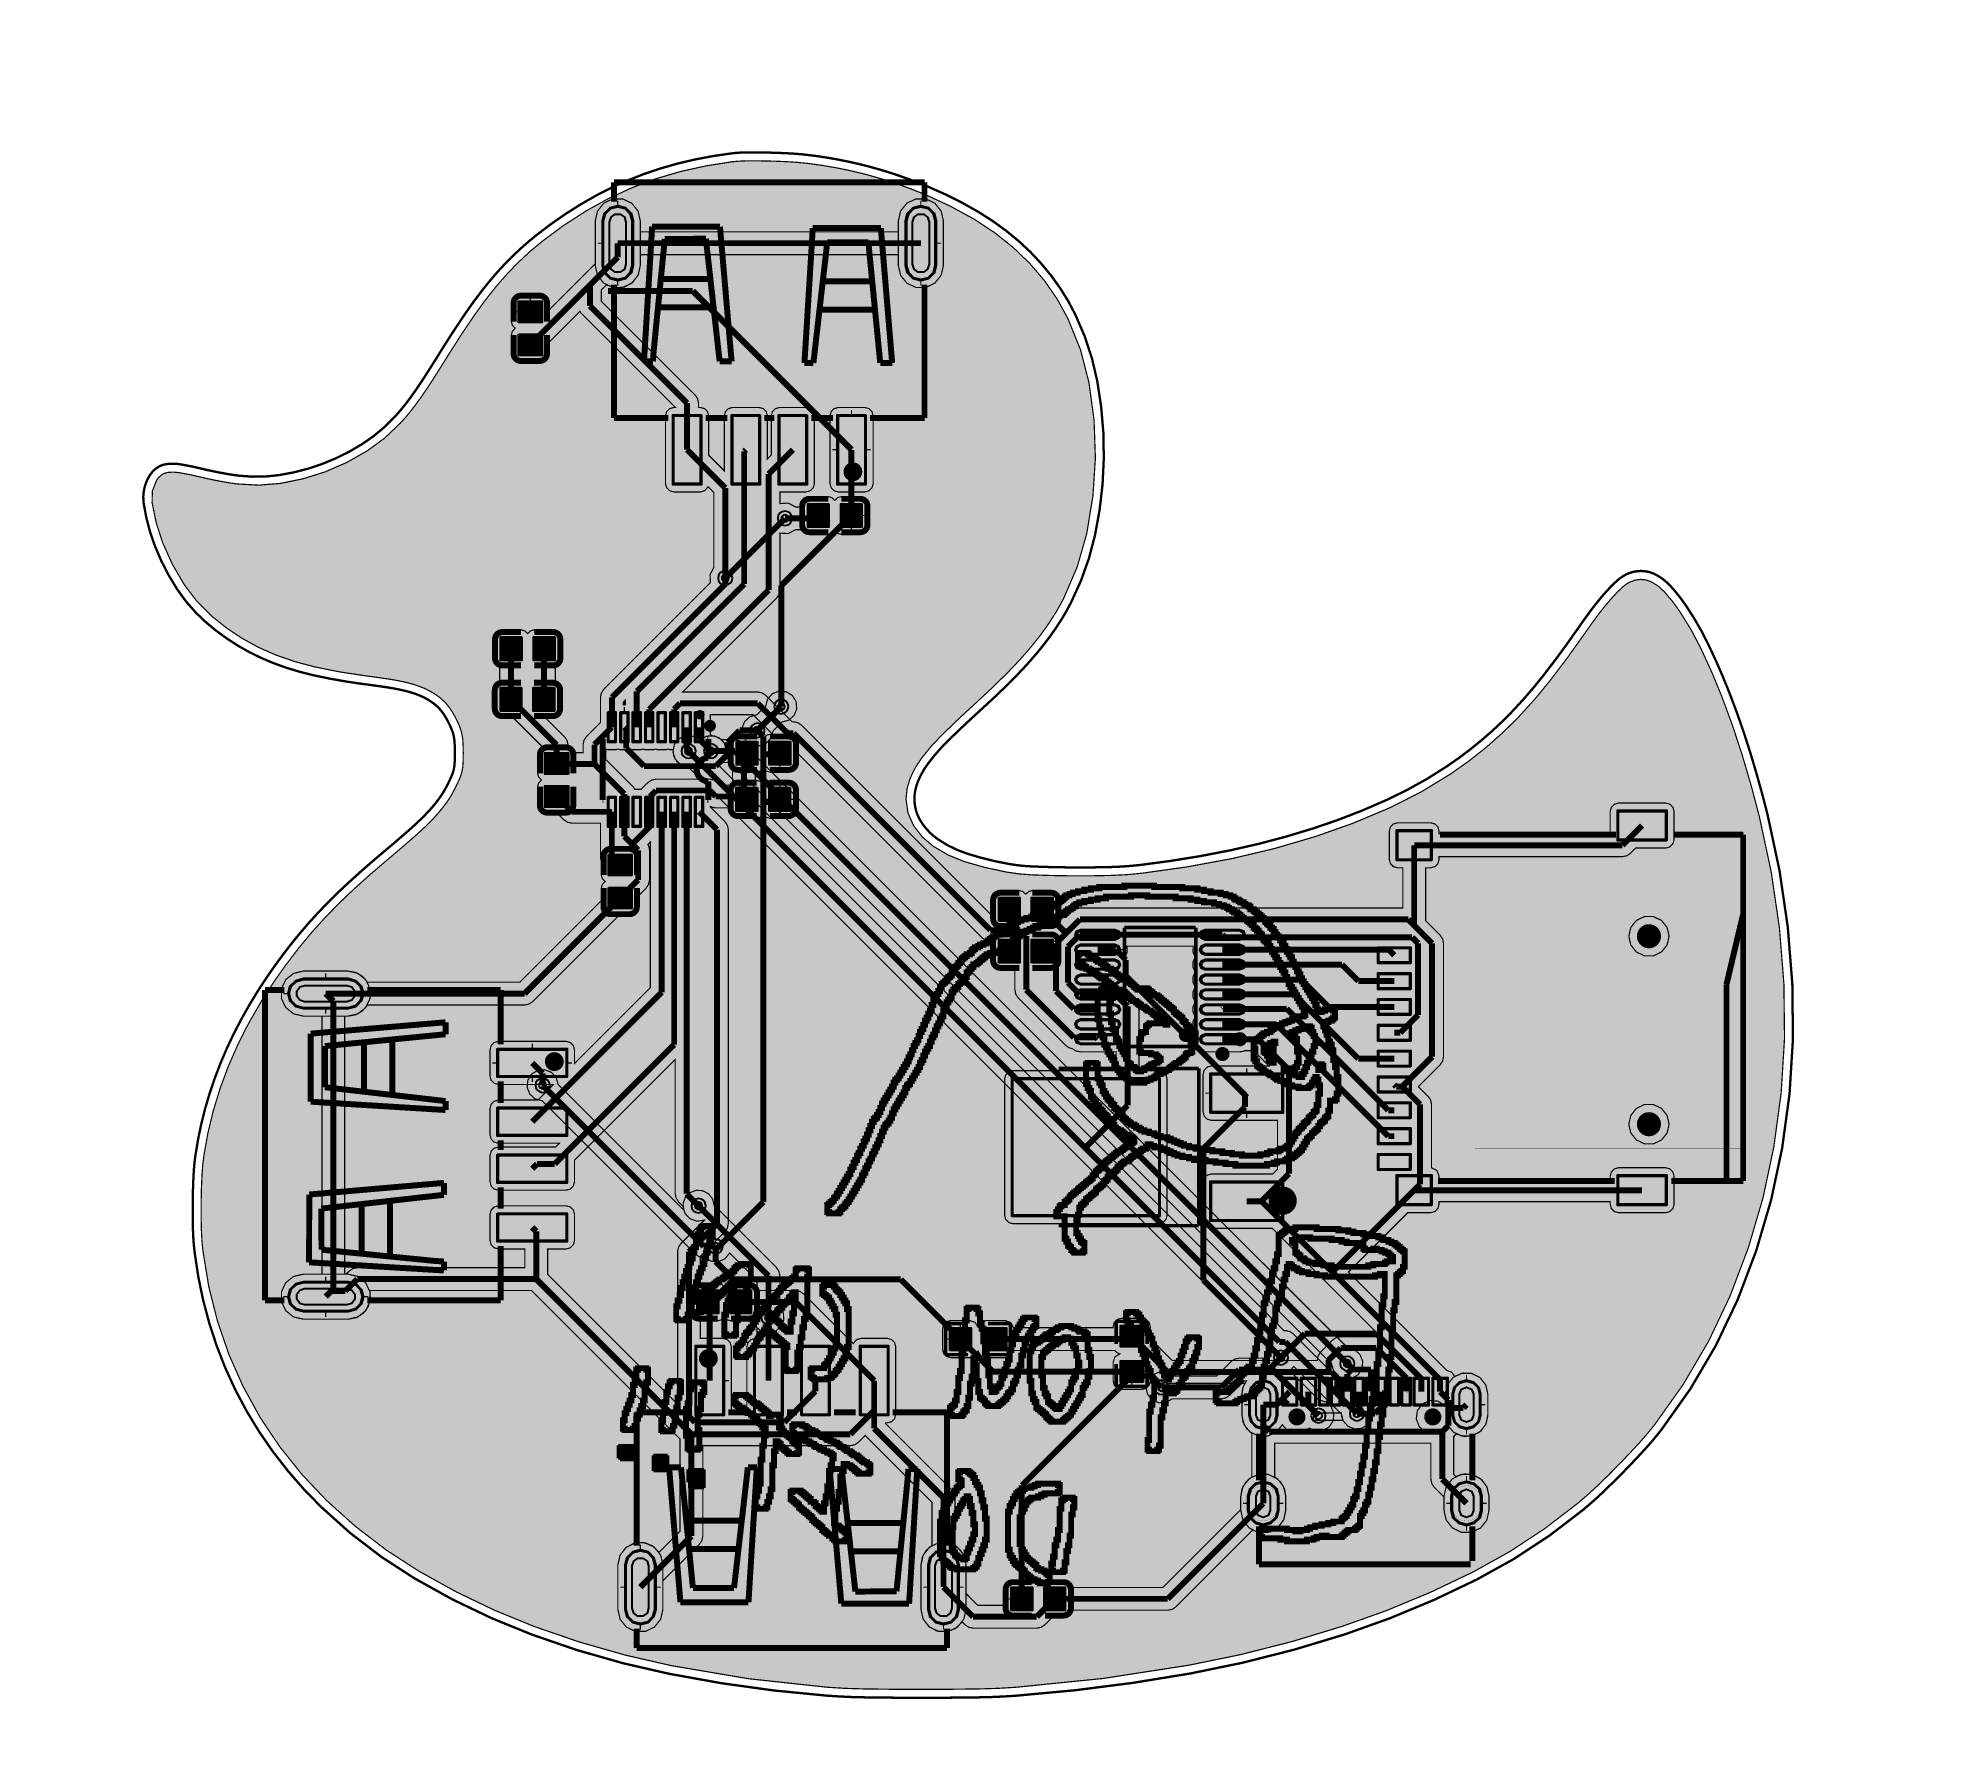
# Model space of a CAD drawing. Header units: millimetres. Extents: x 9 to 89.9, y 1.4 to 74.2.
import ezdxf

# ---------------------------------------------------------------- set-up
doc = ezdxf.new("R2010")
doc.units = ezdxf.units.MM
doc.header["$MEASUREMENT"] = 0
for name, color, linetype, true_color in [('Board-Outline-Layer', 7, 'Continuous', 0xff00ff), ('Bottom-Layer', 7, 'Continuous', 0x0000ff), ('Bottom-Paste-Mask-Layer', 7, 'Continuous', 0x800000), ('Bottom-Silkscreen-Layer', 7, 'Continuous', 0x66cc33), ('Bottom-Solder-Mask-Layer', 7, 'Continuous', 0xaa00ff), ('Document-Layer', 7, 'Continuous', 0xffffff), ('Hole-Layer', 7, 'Continuous', 0x222222), ('Multi-Layer', 7, 'Continuous', 0xc0c0c0), ('Top-Layer', 7, 'Continuous', 0xff0000), ('Top-Paste-Mask-Layer', 7, 'Continuous', 0x808080), ('Top-Silkscreen-Layer', 7, 'Continuous', 0xffcc00), ('Top-Solder-Mask-Layer', 7, 'Continuous', 0x800080)]:
    doc.layers.add(name, color=color, linetype=linetype, true_color=true_color)

msp = doc.modelspace()

# ---------------------------------------------------------------- hatches: boundary and pattern name
at = {"layer": 'Bottom-Layer'}
for points in [[(22.436, 37.928), (23.202, 38.616), (23.985, 39.285), (24.559, 39.771), (25.126, 40.265), (25.503, 40.613), (25.864, 40.977), (26.131, 41.279), (26.378, 41.597), (26.588, 41.914), (26.77, 42.247), (26.865, 42.446), (26.956, 42.647), (27.015, 42.802), (27.059, 42.961), (27.088, 43.125), (27.103, 43.29), (27.11, 43.52), (27.112, 43.75), (27.109, 43.958), (27.102, 44.167), (27.09, 44.326), (27.067, 44.483), (27.035, 44.628), (26.992, 44.77), (26.935, 44.919), (26.871, 45.065), (26.762, 45.282), (26.642, 45.493), (26.521, 45.675), (26.383, 45.845), (26.235, 45.996), (26.073, 46.132), (25.893, 46.258), (25.704, 46.37), (25.466, 46.488), (25.22, 46.587), (24.949, 46.675), (24.674, 46.747), (24.32, 46.823), (23.963, 46.884), (23.442, 46.961), (22.921, 47.031), (21.868, 47.19), (20.823, 47.398), (19.969, 47.623), (19.134, 47.912), (18.405, 48.234), (17.707, 48.617), (17.04, 49.061), (16.412, 49.561), (15.778, 50.194), (15.236, 50.908), (14.733, 51.771), (14.323, 52.683), (14.049, 53.525), (13.869, 54.393), (13.881, 54.888), (14.061, 55.348), (14.159, 55.477), (14.28, 55.584), (14.397, 55.648), (14.526, 55.681), (14.766, 55.696), (15.006, 55.675), (15.46, 55.591), (15.91, 55.49), (16.102, 55.445), (16.295, 55.403), (16.512, 55.358), (16.731, 55.315), (16.943, 55.277), (17.155, 55.24), (17.328, 55.213), (17.502, 55.19), (18.418, 55.141), (19.332, 55.215), (20.297, 55.411), (21.235, 55.707), (22.144, 56.102), (23.006, 56.589), (23.76, 57.138), (24.436, 57.78), (24.66, 58.031), (24.874, 58.289), (25.091, 58.57), (25.299, 58.858), (25.553, 59.228), (25.799, 59.604), (26.148, 60.153), (26.493, 60.706), (27.016, 61.527), (27.559, 62.336), (28.018, 62.973), (28.505, 63.588), (28.959, 64.109), (29.438, 64.606), (29.936, 65.07), (30.458, 65.507), (31.371, 66.185), (32.326, 66.803), (33.277, 67.33), (34.264, 67.787), (35.282, 68.171), (36.325, 68.48), (37.435, 68.728), (38.559, 68.904), (38.836, 68.93), (39.113, 68.941), (39.57, 68.943), (40.026, 68.938), (40.503, 68.924), (40.98, 68.902), (41.359, 68.876), (41.737, 68.838), (42.384, 68.751), (43.028, 68.64), (43.662, 68.509), (44.291, 68.354), (44.92, 68.175), (45.542, 67.974), (46.175, 67.745), (46.8, 67.495), (47.84, 67.016), (48.845, 66.467), (49.71, 65.9), (50.519, 65.256), (51.216, 64.585), (51.844, 63.849), (52.385, 63.069), (52.843, 62.237), (53.385, 60.898), (53.743, 59.5), (53.96, 57.904), (54.016, 56.294), (53.911, 54.678), (53.648, 53.081), (53.244, 51.666), (52.663, 50.315), (52.377, 49.793), (52.058, 49.289), (51.682, 48.763), (51.279, 48.256), (50.792, 47.697), (50.28, 47.16), (49.645, 46.537), (48.995, 45.932), (48.234, 45.228), (47.487, 44.51), (47.032, 44.03), (46.615, 43.516), (46.346, 43.107), (46.132, 42.666), (46.001, 42.231), (45.957, 41.778), (46.038, 41.196), (46.274, 40.657), (46.648, 40.171), (47.114, 39.772), (47.758, 39.395), (48.449, 39.116), (49.343, 38.863), (50.252, 38.67), (50.782, 38.594), (51.316, 38.554), (52.156, 38.526), (52.996, 38.513), (53.858, 38.514), (54.719, 38.531), (55.359, 38.563), (55.997, 38.624), (57.925, 38.895), (59.84, 39.25), (61.623, 39.671), (63.382, 40.186), (64.968, 40.747), (66.519, 41.398), (67.867, 42.076), (69.154, 42.863), (69.926, 43.409), (70.667, 43.998), (71.371, 44.623), (72.04, 45.287), (72.734, 46.052), (73.389, 46.851), (74.127, 47.827), (74.837, 48.823), (75.142, 49.256), (75.457, 49.682), (75.718, 50.013), (75.991, 50.333), (76.212, 50.571), (76.445, 50.797), (76.592, 50.916), (76.753, 51.013), (76.985, 51.099), (77.23, 51.13), (77.466, 51.103), (77.69, 51.019), (77.978, 50.836), (78.229, 50.605), (78.564, 50.21), (78.869, 49.792), (79.351, 49.02), (79.775, 48.215), (80.248, 47.183), (80.681, 46.134), (81.126, 44.926), (81.529, 43.703), (81.922, 42.37), (82.276, 41.027), (82.779, 38.676), (83.128, 36.298), (83.32, 33.902), (83.345, 31.586), (83.202, 29.274), (82.891, 26.979), (82.43, 24.812), (81.806, 22.687), (81.022, 20.616), (80.113, 18.704), (79.042, 16.879), (77.817, 15.153), (77.503, 14.765), (77.175, 14.39), (76.728, 13.907), (76.272, 13.433), (75.804, 12.962), (75.326, 12.5), (74.94, 12.145), (74.541, 11.804), (73.132, 10.724), (71.648, 9.75), (70.097, 8.888), (68.279, 8.021), (66.42, 7.248), (64.523, 6.572), (62.372, 5.92), (60.194, 5.368), (57.993, 4.917), (54.333, 4.352), (50.648, 3.979), (49.863, 3.932), (49.077, 3.908), (47.835, 3.893), (46.593, 3.888), (45.353, 3.893), (44.113, 3.909), (43.348, 3.933), (42.583, 3.981), (39.261, 4.341), (35.967, 4.899), (33.998, 5.349), (32.057, 5.903), (30.147, 6.56), (28.46, 7.249), (26.816, 8.037), (25.222, 8.921), (23.836, 9.819), (22.525, 10.823), (21.296, 11.927), (20.25, 13.032), (19.298, 14.221), (18.464, 15.467), (17.741, 16.781), (17.134, 18.153), (16.648, 19.572), (16.278, 21.05), (16.033, 22.554), (15.99, 22.985), (15.968, 23.418), (15.956, 24.008), (15.957, 24.598), (15.968, 25.185), (15.992, 25.772), (16.023, 26.192), (16.074, 26.611), (16.245, 27.568), (16.473, 28.514), (16.762, 29.459), (17.105, 30.385), (17.512, 31.317), (17.971, 32.224), (18.499, 33.141), (19.073, 34.032), (19.572, 34.736), (20.096, 35.422), (20.625, 36.063), (21.18, 36.681), (21.797, 37.316)], [(34.647, 64.489), (34.647, 66.389), (34.552, 66.805), (34.286, 67.138), (33.902, 67.323), (33.475, 67.323), (33.091, 67.138), (32.825, 66.805), (32.73, 66.389), (32.73, 64.489), (32.825, 64.073), (33.091, 63.74), (33.475, 63.555), (33.902, 63.555), (34.286, 63.74), (34.552, 64.073)], [(47.547, 64.489), (47.547, 66.389), (47.452, 66.805), (47.186, 67.138), (46.802, 67.323), (46.375, 67.323), (45.991, 67.138), (45.725, 66.805), (45.63, 66.389), (45.63, 64.489), (45.725, 64.073), (45.991, 63.74), (46.375, 63.555), (46.802, 63.555), (47.186, 63.74), (47.452, 64.073)], [(33.088, 66.389), (33.169, 66.689), (33.388, 66.909), (33.688, 66.989), (33.988, 66.909), (34.208, 66.689), (34.288, 66.389), (34.288, 64.489), (34.208, 64.189), (33.988, 63.97), (33.688, 63.889), (33.388, 63.97), (33.169, 64.189), (33.088, 64.489)], [(45.989, 66.389), (46.069, 66.689), (46.289, 66.909), (46.589, 66.989), (46.889, 66.909), (47.108, 66.689), (47.189, 66.389), (47.189, 64.489), (47.108, 64.189), (46.889, 63.97), (46.589, 63.889), (46.289, 63.97), (46.069, 64.189), (45.989, 64.489)], [(40.672, 45.057), (40.966, 45.138), (41.193, 45.342), (41.305, 45.626), (41.278, 45.929), (41.118, 46.189), (40.858, 46.349), (40.554, 46.376), (40.27, 46.265), (40.067, 46.038), (39.986, 45.743), (39.609, 45.367), (39.315, 45.286), (39.088, 45.082), (38.976, 44.799), (39.003, 44.495), (39.164, 44.235), (39.423, 44.075), (39.727, 44.048), (40.011, 44.159), (40.215, 44.386), (40.295, 44.681)], [(61.404, 18.434), (61.293, 18.246), (61.249, 18.031), (61.203, 17.985), (60.134, 17.985), (59.948, 17.948), (59.791, 17.843), (59.171, 17.223), (57.284, 17.223), (57.019, 17.374), (56.714, 17.39), (56.435, 17.269), (56.239, 17.035), (56.169, 16.738), (56.239, 16.441), (56.435, 16.207), (56.714, 16.085), (57.019, 16.101), (57.284, 16.253), (59.372, 16.253), (59.558, 16.289), (59.715, 16.395), (60.335, 17.015), (60.444, 17.015), (60.302, 16.751), (60.252, 16.456), (60.252, 15.556), (60.341, 15.164), (60.59, 14.849), (60.951, 14.672), (61.353, 14.669), (61.717, 14.839), (61.972, 15.15), (62.195, 14.902), (62.507, 14.783), (62.838, 14.821), (63.116, 15.006), (63.399, 14.886), (63.705, 14.907), (63.97, 15.064), (64.135, 15.322), (64.166, 15.628), (64.055, 15.915), (63.828, 16.121), (63.532, 16.203), (62.279, 17.455), (62.378, 17.536), (62.459, 17.633), (64.484, 15.608), (64.564, 15.313), (64.767, 15.085), (65.052, 14.972), (65.356, 14.999), (65.616, 15.159), (65.777, 15.419), (65.803, 15.724), (65.691, 16.008), (65.463, 16.211), (65.168, 16.291), (62.441, 19.018), (62.284, 19.123), (62.099, 19.159), (62.045, 19.159), (37.967, 43.237), (38.042, 43.283), (38.109, 43.339), (38.471, 43.339), (64.073, 17.737), (64.152, 17.442), (64.356, 17.214), (64.64, 17.102), (64.944, 17.129), (65.204, 17.289), (65.365, 17.549), (65.392, 17.854), (65.279, 18.138), (65.051, 18.341), (64.756, 18.421), (39.013, 44.164), (38.856, 44.269), (38.671, 44.305), (38.109, 44.305), (37.809, 44.467), (37.469, 44.459), (37.177, 44.282), (36.905, 44.453), (36.584, 44.475), (36.291, 44.345), (36.093, 44.091), (36.038, 43.775), (36.138, 43.469), (36.369, 43.247), (36.679, 43.159)], [(76.717, 35.943), (76.802, 35.571), (77.04, 35.272), (77.384, 35.106), (77.766, 35.106), (78.11, 35.272), (78.348, 35.571), (78.433, 35.943), (78.348, 36.315), (78.11, 36.614), (77.766, 36.78), (77.384, 36.78), (77.04, 36.614), (76.802, 36.315)], [(22.209, 34.459), (20.309, 34.459), (19.893, 34.364), (19.56, 34.099), (19.375, 33.714), (19.375, 33.288), (19.56, 32.904), (19.893, 32.638), (20.309, 32.543), (22.209, 32.543), (22.625, 32.638), (22.958, 32.904), (23.143, 33.288), (23.143, 33.714), (22.958, 34.099), (22.625, 34.364)], [(20.309, 32.901), (20.009, 32.982), (19.789, 33.201), (19.709, 33.501), (19.789, 33.801), (20.009, 34.021), (20.309, 34.101), (22.209, 34.101), (22.509, 34.021), (22.729, 33.801), (22.809, 33.501), (22.729, 33.201), (22.509, 32.982), (22.209, 32.901)], [(37.788, 24.494), (37.721, 24.765), (37.548, 24.985), (37.301, 25.113), (37.022, 25.129), (36.762, 25.029), (36.566, 24.83), (36.469, 24.569), (36.488, 24.29), (31.151, 29.627), (31.071, 29.921), (30.867, 30.148), (30.583, 30.26), (30.279, 30.232), (30.02, 30.072), (29.859, 29.813), (29.832, 29.509), (29.944, 29.225), (30.171, 29.021), (30.465, 28.941), (37.004, 22.402), (37.161, 22.297), (37.347, 22.26), (37.403, 22.26), (37.671, 22.108), (37.98, 22.094), (38.261, 22.221), (38.454, 22.462), (39.618, 21.298), (39.618, 20.174), (39.466, 19.909), (39.448, 19.604), (39.57, 19.323), (39.804, 19.127), (40.101, 19.057), (40.399, 19.127), (40.633, 19.323), (40.754, 19.604), (40.737, 19.909), (40.584, 20.174), (40.584, 21.498), (40.548, 21.683), (40.443, 21.839)], [(76.717, 27.943), (76.802, 27.571), (77.04, 27.272), (77.384, 27.106), (77.766, 27.106), (78.11, 27.272), (78.348, 27.571), (78.433, 27.943), (78.348, 28.315), (78.11, 28.614), (77.766, 28.78), (77.384, 28.78), (77.04, 28.614), (76.802, 28.315)], [(22.209, 21.559), (20.309, 21.559), (19.893, 21.464), (19.56, 21.198), (19.375, 20.814), (19.375, 20.388), (19.56, 20.004), (19.893, 19.738), (20.309, 19.643), (22.209, 19.643), (22.625, 19.738), (22.958, 20.004), (23.143, 20.388), (23.143, 20.814), (22.958, 21.198), (22.625, 21.464)], [(20.309, 20.001), (20.009, 20.081), (19.789, 20.301), (19.709, 20.601), (19.789, 20.901), (20.009, 21.121), (20.309, 21.201), (22.209, 21.201), (22.509, 21.121), (22.729, 20.901), (22.809, 20.601), (22.729, 20.301), (22.509, 20.081), (22.209, 20.001)], [(61.71, 15.556), (61.637, 15.281), (61.435, 15.08), (61.16, 15.006), (60.885, 15.08), (60.684, 15.281), (60.61, 15.556), (60.61, 16.456), (60.684, 16.731), (60.885, 16.933), (61.16, 17.006), (61.435, 16.933), (61.637, 16.731), (61.71, 16.456)], [(67.672, 15.402), (67.801, 15.072), (68.073, 14.846), (68.421, 14.779), (68.757, 14.89), (68.998, 15.149), (69.254, 14.839), (69.618, 14.669), (70.019, 14.672), (70.38, 14.849), (70.63, 15.164), (70.718, 15.556), (70.718, 16.456), (70.629, 16.85), (70.377, 17.166), (70.012, 17.342), (69.608, 17.342), (69.244, 17.166), (68.992, 16.85), (68.902, 16.456), (68.902, 15.959), (68.607, 16.155), (68.254, 16.184), (67.931, 16.038), (67.72, 15.753)], [(70.36, 15.556), (70.287, 15.281), (70.085, 15.08), (69.81, 15.006), (69.535, 15.08), (69.334, 15.281), (69.26, 15.556), (69.26, 16.456), (69.334, 16.731), (69.535, 16.933), (69.81, 17.006), (70.085, 16.933), (70.287, 16.731), (70.36, 16.456)], [(62.068, 15.959), (62.068, 16.294), (62.255, 16.107), (62.156, 16.041)], [(60.202, 12.106), (60.202, 11.506), (60.297, 11.09), (60.563, 10.757), (60.947, 10.572), (61.374, 10.572), (61.758, 10.757), (62.024, 11.09), (62.118, 11.506), (62.118, 12.106), (62.024, 12.522), (61.758, 12.855), (61.374, 13.04), (60.947, 13.04), (60.563, 12.855), (60.297, 12.522)], [(68.852, 12.106), (68.852, 11.506), (68.947, 11.09), (69.213, 10.757), (69.597, 10.572), (70.024, 10.572), (70.408, 10.757), (70.674, 11.09), (70.768, 11.506), (70.768, 12.106), (70.674, 12.522), (70.408, 12.855), (70.024, 13.04), (69.597, 13.04), (69.213, 12.855), (68.947, 12.522)], [(61.76, 11.506), (61.68, 11.206), (61.46, 10.986), (61.16, 10.906), (60.86, 10.986), (60.641, 11.206), (60.56, 11.506), (60.56, 12.106), (60.641, 12.406), (60.86, 12.626), (61.16, 12.706), (61.46, 12.626), (61.68, 12.406), (61.76, 12.106)], [(70.41, 11.506), (70.33, 11.206), (70.11, 10.986), (69.81, 10.906), (69.51, 10.986), (69.291, 11.206), (69.21, 11.506), (69.21, 12.106), (69.291, 12.406), (69.51, 12.626), (69.81, 12.706), (70.11, 12.626), (70.33, 12.406), (70.41, 12.106)], [(33.693, 9.19), (33.693, 7.29), (33.788, 6.874), (34.054, 6.541), (34.438, 6.356), (34.864, 6.356), (35.249, 6.541), (35.514, 6.874), (35.609, 7.29), (35.609, 9.19), (35.514, 9.606), (35.249, 9.939), (34.864, 10.124), (34.438, 10.124), (34.054, 9.939), (33.788, 9.606)], [(35.251, 7.29), (35.171, 6.99), (34.951, 6.77), (34.651, 6.69), (34.351, 6.77), (34.132, 6.99), (34.051, 7.29), (34.051, 9.19), (34.132, 9.49), (34.351, 9.71), (34.651, 9.79), (34.951, 9.71), (35.171, 9.49), (35.251, 9.19)], [(46.593, 9.19), (46.593, 7.29), (46.688, 6.874), (46.954, 6.541), (47.338, 6.356), (47.765, 6.356), (48.149, 6.541), (48.415, 6.874), (48.51, 7.29), (48.51, 9.19), (48.415, 9.606), (48.149, 9.939), (47.765, 10.124), (47.338, 10.124), (46.954, 9.939), (46.688, 9.606)], [(48.151, 7.29), (48.071, 6.99), (47.851, 6.77), (47.551, 6.69), (47.251, 6.77), (47.032, 6.99), (46.951, 7.29), (46.951, 9.19), (47.032, 9.49), (47.251, 9.71), (47.551, 9.79), (47.851, 9.71), (48.071, 9.49), (48.151, 9.19)]]:
    msp.add_hatch(color=256, dxfattribs=at).paths.add_polyline_path(points)
at = {"layer": 'Bottom-Paste-Mask-Layer'}
for points in [[(33.088, 66.389), (33.169, 66.689), (33.388, 66.909), (33.688, 66.989), (33.988, 66.909), (34.208, 66.689), (34.288, 66.389), (34.288, 64.489), (34.208, 64.189), (33.988, 63.97), (33.688, 63.889), (33.388, 63.97), (33.169, 64.189), (33.088, 64.489)], [(45.989, 66.389), (46.069, 66.689), (46.289, 66.909), (46.589, 66.989), (46.889, 66.909), (47.108, 66.689), (47.189, 66.389), (47.189, 64.489), (47.108, 64.189), (46.889, 63.97), (46.589, 63.889), (46.289, 63.97), (46.069, 64.189), (45.989, 64.489)], [(20.309, 32.901), (20.009, 32.982), (19.789, 33.201), (19.709, 33.501), (19.789, 33.801), (20.009, 34.021), (20.309, 34.101), (22.209, 34.101), (22.509, 34.021), (22.729, 33.801), (22.809, 33.501), (22.729, 33.201), (22.509, 32.982), (22.209, 32.901)], [(20.309, 20.001), (20.009, 20.081), (19.789, 20.301), (19.709, 20.601), (19.789, 20.901), (20.009, 21.121), (20.309, 21.201), (22.209, 21.201), (22.509, 21.121), (22.729, 20.901), (22.809, 20.601), (22.729, 20.301), (22.509, 20.081), (22.209, 20.001)], [(61.71, 15.556), (61.637, 15.281), (61.435, 15.08), (61.16, 15.006), (60.885, 15.08), (60.684, 15.281), (60.61, 15.556), (60.61, 16.456), (60.684, 16.731), (60.885, 16.933), (61.16, 17.006), (61.435, 16.933), (61.637, 16.731), (61.71, 16.456)], [(70.36, 15.556), (70.287, 15.281), (70.085, 15.08), (69.81, 15.006), (69.535, 15.08), (69.334, 15.281), (69.26, 15.556), (69.26, 16.456), (69.334, 16.731), (69.535, 16.933), (69.81, 17.006), (70.085, 16.933), (70.287, 16.731), (70.36, 16.456)], [(61.76, 11.506), (61.68, 11.206), (61.46, 10.986), (61.16, 10.906), (60.86, 10.986), (60.641, 11.206), (60.56, 11.506), (60.56, 12.106), (60.641, 12.406), (60.86, 12.626), (61.16, 12.706), (61.46, 12.626), (61.68, 12.406), (61.76, 12.106)], [(70.41, 11.506), (70.33, 11.206), (70.11, 10.986), (69.81, 10.906), (69.51, 10.986), (69.291, 11.206), (69.21, 11.506), (69.21, 12.106), (69.291, 12.406), (69.51, 12.626), (69.81, 12.706), (70.11, 12.626), (70.33, 12.406), (70.41, 12.106)], [(35.251, 7.29), (35.171, 6.99), (34.951, 6.77), (34.651, 6.69), (34.351, 6.77), (34.132, 6.99), (34.051, 7.29), (34.051, 9.19), (34.132, 9.49), (34.351, 9.71), (34.651, 9.79), (34.951, 9.71), (35.171, 9.49), (35.251, 9.19)], [(48.151, 7.29), (48.071, 6.99), (47.851, 6.77), (47.551, 6.69), (47.251, 6.77), (47.032, 6.99), (46.951, 7.29), (46.951, 9.19), (47.032, 9.49), (47.251, 9.71), (47.551, 9.79), (47.851, 9.71), (48.071, 9.49), (48.151, 9.19)]]:
    msp.add_hatch(color=256, dxfattribs=at).paths.add_polyline_path(points)
at = {"layer": 'Bottom-Silkscreen-Layer'}
for points in [[(56.517, 38.07), (56.517, 38.04), (57.117, 38.04), (57.718, 38.04), (57.718, 38.01), (57.718, 37.98), (58.036, 37.98), (58.354, 37.98), (58.354, 37.95), (58.354, 37.92), (58.495, 37.92), (58.636, 37.92), (58.636, 37.89), (58.636, 37.861), (58.777, 37.861), (58.919, 37.861), (58.919, 37.831), (58.919, 37.801), (59.131, 37.801), (59.342, 37.801), (59.342, 37.771), (59.342, 37.741), (59.448, 37.741), (59.554, 37.741), (59.554, 37.711), (59.554, 37.681), (59.66, 37.681), (59.766, 37.681), (59.766, 37.651), (59.766, 37.621), (59.837, 37.621), (59.908, 37.621), (59.908, 37.591), (59.908, 37.561), (59.943, 37.561), (59.978, 37.561), (59.978, 37.531), (59.978, 37.501), (60.049, 37.501), (60.119, 37.501), (60.119, 37.471), (60.119, 37.441), (60.155, 37.441), (60.19, 37.441), (60.19, 37.411), (60.19, 37.381), (60.261, 37.381), (60.331, 37.381), (60.331, 37.352), (60.331, 37.322), (60.367, 37.322), (60.402, 37.322), (60.402, 37.292), (60.402, 37.262), (60.473, 37.262), (60.543, 37.262), (60.543, 37.232), (60.543, 37.202), (60.579, 37.202), (60.614, 37.202), (60.614, 37.142), (60.614, 37.082), (60.685, 37.082), (60.755, 37.082), (60.755, 37.052), (60.755, 37.022), (60.79, 37.022), (60.826, 37.022), (60.826, 36.992), (60.826, 36.962), (60.861, 36.962), (60.896, 36.962), (60.896, 36.932), (60.896, 36.902), (60.932, 36.902), (60.967, 36.902), (60.967, 36.872), (60.967, 36.843), (61.002, 36.843), (61.038, 36.843), (61.038, 36.813), (61.038, 36.783), (61.073, 36.783), (61.108, 36.783), (61.108, 36.753), (61.108, 36.723), (61.144, 36.723), (61.179, 36.723), (61.179, 36.693), (61.179, 36.663), (61.214, 36.663), (61.25, 36.663), (61.25, 36.603), (61.25, 36.543), (61.285, 36.543), (61.32, 36.543), (61.32, 36.513), (61.32, 36.483), (61.356, 36.483), (61.391, 36.483), (61.391, 36.453), (61.391, 36.423), (61.426, 36.423), (61.462, 36.423), (61.462, 36.363), (61.462, 36.304), (61.497, 36.304), (61.532, 36.304), (61.532, 36.274), (61.532, 36.244), (61.567, 36.244), (61.603, 36.244), (61.603, 36.184), (61.603, 36.124), (61.638, 36.124), (61.673, 36.124), (61.673, 36.064), (61.673, 36.004), (61.709, 36.004), (61.744, 36.004), (61.744, 35.974), (61.744, 35.944), (61.779, 35.944), (61.815, 35.944), (61.815, 35.914), (61.815, 35.884), (61.85, 35.884), (61.885, 35.884), (61.885, 35.824), (61.885, 35.765), (61.921, 35.765), (61.956, 35.765), (61.956, 35.705), (61.956, 35.645), (61.991, 35.645), (62.027, 35.645), (62.027, 35.585), (62.027, 35.525), (62.062, 35.525), (62.097, 35.525), (62.097, 35.465), (62.097, 35.405), (62.133, 35.405), (62.168, 35.405), (62.168, 35.345), (62.168, 35.286), (62.203, 35.286), (62.239, 35.286), (62.239, 35.226), (62.239, 35.166), (62.274, 35.166), (62.309, 35.166), (62.309, 35.106), (62.309, 35.046), (62.345, 35.046), (62.38, 35.046), (62.38, 34.956), (62.38, 34.866), (62.415, 34.866), (62.45, 34.866), (62.45, 34.806), (62.45, 34.747), (62.486, 34.747), (62.521, 34.747), (62.521, 34.687), (62.521, 34.627), (62.556, 34.627), (62.592, 34.627), (62.592, 34.537), (62.592, 34.447), (62.627, 34.447), (62.662, 34.447), (62.662, 34.387), (62.662, 34.327), (62.698, 34.327), (62.733, 34.327), (62.733, 34.238), (62.733, 34.148), (62.768, 34.148), (62.804, 34.148), (62.804, 34.088), (62.804, 34.028), (62.839, 34.028), (62.874, 34.028), (62.874, 33.968), (62.874, 33.908), (62.91, 33.908), (62.945, 33.908), (62.945, 33.848), (62.945, 33.788), (62.98, 33.788), (63.016, 33.788), (63.016, 33.729), (63.016, 33.669), (63.051, 33.669), (63.086, 33.669), (63.086, 33.609), (63.086, 33.549), (63.122, 33.549), (63.157, 33.549), (63.157, 33.489), (63.157, 33.429), (63.192, 33.429), (63.227, 33.429), (63.227, 33.369), (63.227, 33.309), (63.263, 33.309), (63.298, 33.309), (63.298, 33.249), (63.298, 33.19), (63.333, 33.19), (63.369, 33.19), (63.369, 33.1), (63.369, 33.01), (63.404, 33.01), (63.439, 33.01), (63.439, 32.92), (63.439, 32.83), (63.475, 32.83), (63.51, 32.83), (63.51, 32.77), (63.51, 32.711), (63.581, 32.711), (63.651, 32.711), (63.651, 32.74), (63.651, 32.77), (63.722, 32.77), (63.793, 32.77), (63.793, 32.8), (63.793, 32.83), (63.969, 32.83), (64.146, 32.83), (64.146, 32.8), (64.146, 32.77), (64.181, 32.77), (64.216, 32.77), (64.216, 32.621), (64.216, 32.471), (64.181, 32.471), (64.146, 32.471), (64.146, 32.441), (64.146, 32.411), (64.11, 32.411), (64.075, 32.411), (64.075, 32.381), (64.075, 32.351), (64.004, 32.351), (63.934, 32.351), (63.934, 32.321), (63.934, 32.291), (63.828, 32.291), (63.722, 32.291), (63.722, 32.202), (63.722, 32.112), (63.757, 32.112), (63.793, 32.112), (63.793, 32.022), (63.793, 31.932), (63.828, 31.932), (63.863, 31.932), (63.863, 31.842), (63.863, 31.752), (63.899, 31.752), (63.934, 31.752), (63.934, 31.603), (63.934, 31.453), (63.969, 31.453), (64.004, 31.453), (64.004, 31.393), (64.004, 31.333), (64.04, 31.333), (64.075, 31.333), (64.075, 31.213), (64.075, 31.094), (64.11, 31.094), (64.146, 31.094), (64.146, 30.884), (64.146, 30.674), (64.181, 30.674), (64.216, 30.674), (64.216, 30.525), (64.216, 30.375), (64.252, 30.375), (64.287, 30.375), (64.287, 30.165), (64.287, 29.956), (64.322, 29.956), (64.358, 29.956), (64.358, 29.597), (64.358, 29.237), (64.322, 29.237), (64.287, 29.237), (64.287, 29.118), (64.287, 28.998), (64.252, 28.998), (64.216, 28.998), (64.216, 28.968), (64.216, 28.938), (64.11, 28.938), (64.004, 28.938), (64.004, 28.728), (64.004, 28.519), (63.969, 28.519), (63.934, 28.519), (63.934, 28.399), (63.934, 28.279), (63.899, 28.279), (63.863, 28.279), (63.863, 28.249), (63.863, 28.219), (63.828, 28.219), (63.793, 28.219), (63.793, 28.159), (63.793, 28.099), (63.757, 28.099), (63.722, 28.099), (63.722, 28.07), (63.722, 28.04), (63.687, 28.04), (63.651, 28.04), (63.651, 28.01), (63.651, 27.98), (63.616, 27.98), (63.581, 27.98), (63.581, 27.92), (63.581, 27.86), (63.545, 27.86), (63.51, 27.86), (63.51, 27.8), (63.51, 27.74), (63.475, 27.74), (63.439, 27.74), (63.439, 27.71), (63.439, 27.68), (63.404, 27.68), (63.369, 27.68), (63.369, 27.65), (63.369, 27.62), (63.333, 27.62), (63.298, 27.62), (63.298, 27.59), (63.298, 27.561), (63.263, 27.561), (63.227, 27.561), (63.227, 27.501), (63.227, 27.441), (63.192, 27.441), (63.157, 27.441), (63.157, 27.411), (63.157, 27.381), (63.122, 27.381), (63.086, 27.381), (63.086, 27.351), (63.086, 27.321), (63.051, 27.321), (63.016, 27.321), (63.016, 27.261), (63.016, 27.201), (62.98, 27.201), (62.945, 27.201), (62.945, 27.141), (62.945, 27.081), (62.91, 27.081), (62.874, 27.081), (62.874, 27.022), (62.874, 26.962), (62.839, 26.962), (62.804, 26.962), (62.804, 26.902), (62.804, 26.842), (62.768, 26.842), (62.733, 26.842), (62.733, 26.812), (62.733, 26.782), (62.698, 26.782), (62.662, 26.782), (62.662, 26.752), (62.662, 26.722), (62.627, 26.722), (62.592, 26.722), (62.592, 26.692), (62.592, 26.662), (62.556, 26.662), (62.521, 26.662), (62.521, 26.632), (62.521, 26.602), (62.486, 26.602), (62.45, 26.602), (62.45, 26.572), (62.45, 26.542), (62.415, 26.542), (62.38, 26.542), (62.38, 26.513), (62.38, 26.483), (62.274, 26.483), (62.168, 26.483), (62.168, 26.453), (62.168, 26.423), (62.133, 26.423), (62.097, 26.423), (62.097, 26.393), (62.097, 26.363), (61.921, 26.363), (61.744, 26.363), (61.744, 26.333), (61.744, 26.303), (61.673, 26.303), (61.603, 26.303), (61.603, 26.273), (61.603, 26.243), (61.462, 26.243), (61.32, 26.243), (61.32, 26.213), (61.32, 26.183), (60.649, 26.183), (59.978, 26.183), (59.978, 26.213), (59.978, 26.243), (59.766, 26.243), (59.554, 26.243), (59.554, 26.273), (59.554, 26.303), (59.342, 26.303), (59.131, 26.303), (59.131, 26.333), (59.131, 26.363), (58.919, 26.363), (58.707, 26.363), (58.707, 26.393), (58.707, 26.423), (58.459, 26.423), (58.212, 26.423), (58.212, 26.453), (58.212, 26.483), (58.106, 26.483), (58, 26.483), (58, 26.513), (58, 26.542), (57.859, 26.542), (57.718, 26.542), (57.718, 26.572), (57.718, 26.602), (57.612, 26.602), (57.506, 26.602), (57.506, 26.632), (57.506, 26.662), (57.435, 26.662), (57.365, 26.662), (57.365, 26.692), (57.365, 26.722), (57.294, 26.722), (57.223, 26.722), (57.223, 26.752), (57.223, 26.782), (57.153, 26.782), (57.082, 26.782), (57.082, 26.812), (57.082, 26.842), (57.011, 26.842), (56.941, 26.842), (56.941, 26.872), (56.941, 26.902), (56.87, 26.902), (56.8, 26.902), (56.8, 26.932), (56.8, 26.962), (56.658, 26.962), (56.517, 26.962), (56.517, 26.992), (56.517, 27.022), (56.446, 27.022), (56.376, 27.022), (56.376, 27.052), (56.376, 27.081), (56.305, 27.081), (56.234, 27.081), (56.234, 27.022), (56.234, 26.962), (56.199, 26.962), (56.164, 26.962), (56.164, 26.932), (56.164, 26.902), (56.093, 26.902), (56.022, 26.902), (56.022, 26.872), (56.022, 26.842), (55.987, 26.842), (55.952, 26.842), (55.952, 26.812), (55.952, 26.782), (55.917, 26.782), (55.881, 26.782), (55.881, 26.752), (55.881, 26.722), (55.846, 26.722), (55.811, 26.722), (55.811, 26.692), (55.811, 26.662), (55.775, 26.662), (55.74, 26.662), (55.74, 26.632), (55.74, 26.602), (55.669, 26.602), (55.599, 26.602), (55.599, 26.572), (55.599, 26.542), (55.563, 26.542), (55.528, 26.542), (55.528, 26.513), (55.528, 26.483), (55.493, 26.483), (55.457, 26.483), (55.457, 26.453), (55.457, 26.423), (55.422, 26.423), (55.387, 26.423), (55.387, 26.393), (55.387, 26.363), (55.316, 26.363), (55.245, 26.363), (55.245, 26.333), (55.245, 26.303), (55.21, 26.303), (55.175, 26.303), (55.175, 26.273), (55.175, 26.243), (55.14, 26.243), (55.104, 26.243), (55.104, 26.213), (55.104, 26.183), (55.069, 26.183), (55.034, 26.183), (55.034, 26.153), (55.034, 26.123), (54.998, 26.123), (54.963, 26.123), (54.963, 26.063), (54.963, 26.004), (54.928, 26.004), (54.892, 26.004), (54.892, 25.974), (54.892, 25.944), (54.857, 25.944), (54.822, 25.944), (54.822, 25.914), (54.822, 25.884), (54.786, 25.884), (54.751, 25.884), (54.751, 25.854), (54.751, 25.824), (54.716, 25.824), (54.68, 25.824), (54.68, 25.794), (54.68, 25.764), (54.645, 25.764), (54.61, 25.764), (54.61, 25.734), (54.61, 25.704), (54.574, 25.704), (54.539, 25.704), (54.539, 25.644), (54.539, 25.584), (54.504, 25.584), (54.468, 25.584), (54.468, 25.554), (54.468, 25.524), (54.433, 25.524), (54.398, 25.524), (54.398, 25.465), (54.398, 25.405), (54.363, 25.405), (54.327, 25.405), (54.327, 25.375), (54.327, 25.345), (54.292, 25.345), (54.257, 25.345), (54.257, 25.315), (54.257, 25.285), (54.221, 25.285), (54.186, 25.285), (54.186, 25.255), (54.186, 25.225), (54.151, 25.225), (54.115, 25.225), (54.115, 25.195), (54.115, 25.165), (54.08, 25.165), (54.045, 25.165), (54.045, 25.105), (54.045, 25.045), (54.009, 25.045), (53.974, 25.045), (53.974, 25.015), (53.974, 24.986), (53.939, 24.986), (53.903, 24.986), (53.903, 24.956), (53.903, 24.926), (53.868, 24.926), (53.833, 24.926), (53.833, 24.896), (53.833, 24.866), (53.797, 24.866), (53.762, 24.866), (53.762, 24.836), (53.762, 24.806), (53.727, 24.806), (53.691, 24.806), (53.691, 24.776), (53.691, 24.746), (53.656, 24.746), (53.621, 24.746), (53.621, 24.686), (53.621, 24.626), (53.586, 24.626), (53.55, 24.626), (53.55, 24.596), (53.55, 24.566), (53.515, 24.566), (53.48, 24.566), (53.48, 24.536), (53.48, 24.506), (53.444, 24.506), (53.409, 24.506), (53.409, 24.447), (53.409, 24.387), (53.374, 24.387), (53.338, 24.387), (53.338, 24.237), (53.338, 24.087), (53.303, 24.087), (53.268, 24.087), (53.268, 23.967), (53.268, 23.848), (53.232, 23.848), (53.197, 23.848), (53.197, 23.578), (53.197, 23.309), (53.232, 23.309), (53.268, 23.309), (53.268, 23.249), (53.268, 23.189), (53.303, 23.189), (53.338, 23.189), (53.338, 23.129), (53.338, 23.069), (53.374, 23.069), (53.409, 23.069), (53.409, 23.009), (53.409, 22.949), (53.444, 22.949), (53.48, 22.949), (53.48, 22.92), (53.48, 22.89), (53.515, 22.89), (53.55, 22.89), (53.55, 22.71), (53.55, 22.53), (53.515, 22.53), (53.48, 22.53), (53.48, 22.5), (53.48, 22.47), (53.303, 22.47), (53.126, 22.47), (53.126, 22.5), (53.126, 22.53), (53.091, 22.53), (53.056, 22.53), (53.056, 22.56), (53.056, 22.59), (53.02, 22.59), (52.985, 22.59), (52.985, 22.65), (52.985, 22.71), (52.95, 22.71), (52.914, 22.71), (52.914, 22.74), (52.914, 22.77), (52.879, 22.77), (52.844, 22.77), (52.844, 22.86), (52.844, 22.949), (52.809, 22.949), (52.773, 22.949), (52.773, 23.009), (52.773, 23.069), (52.738, 23.069), (52.703, 23.069), (52.703, 23.548), (52.703, 24.027), (52.526, 24.027), (52.349, 24.027), (52.349, 24.117), (52.349, 24.207), (52.385, 24.207), (52.42, 24.207), (52.42, 24.267), (52.42, 24.327), (52.455, 24.327), (52.491, 24.327), (52.491, 24.387), (52.491, 24.447), (52.526, 24.447), (52.561, 24.447), (52.561, 24.477), (52.561, 24.506), (52.632, 24.506), (52.703, 24.506), (52.703, 24.566), (52.703, 24.626), (52.738, 24.626), (52.773, 24.626), (52.773, 24.656), (52.773, 24.686), (52.809, 24.686), (52.844, 24.686), (52.844, 24.716), (52.844, 24.746), (52.879, 24.746), (52.914, 24.746), (52.914, 24.806), (52.914, 24.866), (52.95, 24.866), (52.985, 24.866), (52.985, 24.896), (52.985, 24.926), (53.02, 24.926), (53.056, 24.926), (53.056, 24.956), (53.056, 24.986), (53.091, 24.986), (53.126, 24.986), (53.126, 25.015), (53.126, 25.045), (53.162, 25.045), (53.197, 25.045), (53.197, 25.075), (53.197, 25.105), (53.232, 25.105), (53.268, 25.105), (53.268, 25.135), (53.268, 25.165), (53.303, 25.165), (53.338, 25.165), (53.338, 25.195), (53.338, 25.225), (53.374, 25.225), (53.409, 25.225), (53.409, 25.255), (53.409, 25.285), (53.444, 25.285), (53.48, 25.285), (53.48, 25.315), (53.48, 25.345), (53.515, 25.345), (53.55, 25.345), (53.55, 25.375), (53.55, 25.405), (53.586, 25.405), (53.621, 25.405), (53.621, 25.435), (53.621, 25.465), (53.656, 25.465), (53.691, 25.465), (53.691, 25.495), (53.691, 25.524), (53.727, 25.524), (53.762, 25.524), (53.762, 25.554), (53.762, 25.584), (53.797, 25.584), (53.833, 25.584), (53.833, 25.614), (53.833, 25.644), (53.868, 25.644), (53.903, 25.644), (53.903, 25.704), (53.903, 25.764), (53.939, 25.764), (53.974, 25.764), (53.974, 25.794), (53.974, 25.824), (54.009, 25.824), (54.045, 25.824), (54.045, 25.884), (54.045, 25.944), (54.08, 25.944), (54.115, 25.944), (54.115, 25.974), (54.115, 26.004), (54.151, 26.004), (54.186, 26.004), (54.186, 26.033), (54.186, 26.063), (54.221, 26.063), (54.257, 26.063), (54.257, 26.123), (54.257, 26.183), (54.292, 26.183), (54.327, 26.183), (54.327, 26.213), (54.327, 26.243), (54.363, 26.243), (54.398, 26.243), (54.398, 26.273), (54.398, 26.303), (54.433, 26.303), (54.468, 26.303), (54.468, 26.333), (54.468, 26.363), (54.504, 26.363), (54.539, 26.363), (54.539, 26.393), (54.539, 26.423), (54.574, 26.423), (54.61, 26.423), (54.61, 26.453), (54.61, 26.483), (54.645, 26.483), (54.68, 26.483), (54.68, 26.513), (54.68, 26.542), (54.716, 26.542), (54.751, 26.542), (54.751, 26.572), (54.751, 26.602), (54.786, 26.602), (54.822, 26.602), (54.822, 26.632), (54.822, 26.662), (54.857, 26.662), (54.892, 26.662), (54.892, 26.692), (54.892, 26.722), (54.928, 26.722), (54.963, 26.722), (54.963, 26.752), (54.963, 26.782), (55.034, 26.782), (55.104, 26.782), (55.104, 26.812), (55.104, 26.842), (55.14, 26.842), (55.175, 26.842), (55.175, 26.872), (55.175, 26.902), (55.21, 26.902), (55.245, 26.902), (55.245, 26.932), (55.245, 26.962), (55.281, 26.962), (55.316, 26.962), (55.316, 26.992), (55.316, 27.022), (55.387, 27.022), (55.457, 27.022), (55.457, 27.052), (55.457, 27.081), (55.493, 27.081), (55.528, 27.081), (55.528, 27.111), (55.528, 27.141), (55.563, 27.141), (55.599, 27.141), (55.599, 27.171), (55.599, 27.201), (55.634, 27.201), (55.669, 27.201), (55.669, 27.261), (55.669, 27.321), (55.634, 27.321), (55.599, 27.321), (55.599, 27.351), (55.599, 27.381), (55.528, 27.381), (55.457, 27.381), (55.457, 27.411), (55.457, 27.441), (55.422, 27.441), (55.387, 27.441), (55.387, 27.471), (55.387, 27.501), (55.316, 27.501), (55.245, 27.501), (55.245, 27.531), (55.245, 27.561), (55.21, 27.561), (55.175, 27.561), (55.175, 27.59), (55.175, 27.62), (55.14, 27.62), (55.104, 27.62), (55.104, 27.65), (55.104, 27.68), (55.034, 27.68), (54.963, 27.68), (54.963, 27.71), (54.963, 27.74), (54.928, 27.74), (54.892, 27.74), (54.892, 27.77), (54.892, 27.8), (54.857, 27.8), (54.822, 27.8), (54.822, 27.86), (54.822, 27.92), (54.786, 27.92), (54.751, 27.92), (54.751, 27.95), (54.751, 27.98), (54.716, 27.98), (54.68, 27.98), (54.68, 28.04), (54.68, 28.099), (54.645, 28.099), (54.61, 28.099), (54.61, 28.129), (54.61, 28.159), (54.574, 28.159), (54.539, 28.159), (54.539, 28.219), (54.539, 28.279), (54.504, 28.279), (54.468, 28.279), (54.468, 28.309), (54.468, 28.339), (54.433, 28.339), (54.398, 28.339), (54.398, 28.369), (54.398, 28.399), (54.363, 28.399), (54.327, 28.399), (54.327, 28.459), (54.327, 28.519), (54.292, 28.519), (54.257, 28.519), (54.257, 28.549), (54.257, 28.579), (54.221, 28.579), (54.186, 28.579), (54.186, 28.638), (54.186, 28.698), (54.151, 28.698), (54.115, 28.698), (54.115, 28.728), (54.115, 28.758), (54.08, 28.758), (54.045, 28.758), (54.045, 28.818), (54.045, 28.878), (54.009, 28.878), (53.974, 28.878), (53.974, 28.938), (53.974, 28.998), (53.939, 28.998), (53.903, 28.998), (53.903, 29.058), (53.903, 29.118), (53.868, 29.118), (53.833, 29.118), (53.833, 29.237), (53.833, 29.357), (53.797, 29.357), (53.762, 29.357), (53.762, 29.417), (53.762, 29.477), (53.727, 29.477), (53.691, 29.477), (53.691, 29.567), (53.691, 29.656), (53.656, 29.656), (53.621, 29.656), (53.621, 30.076), (53.621, 30.495), (53.656, 30.495), (53.691, 30.495), (53.691, 30.525), (53.691, 30.555), (53.868, 30.555), (54.045, 30.555), (54.045, 30.525), (54.045, 30.495), (54.08, 30.495), (54.115, 30.495), (54.115, 30.195), (54.115, 29.896), (54.151, 29.896), (54.186, 29.896), (54.186, 29.806), (54.186, 29.716), (54.221, 29.716), (54.257, 29.716), (54.257, 29.656), (54.257, 29.597), (54.292, 29.597), (54.327, 29.597), (54.327, 29.477), (54.327, 29.357), (54.363, 29.357), (54.398, 29.357), (54.398, 29.297), (54.398, 29.237), (54.433, 29.237), (54.468, 29.237), (54.468, 29.177), (54.468, 29.118), (54.504, 29.118), (54.539, 29.118), (54.539, 29.058), (54.539, 28.998), (54.574, 28.998), (54.61, 28.998), (54.61, 28.968), (54.61, 28.938), (54.645, 28.938), (54.68, 28.938), (54.68, 28.878), (54.68, 28.818), (54.716, 28.818), (54.751, 28.818), (54.751, 28.788), (54.751, 28.758), (54.786, 28.758), (54.822, 28.758), (54.822, 28.698), (54.822, 28.638), (54.857, 28.638), (54.892, 28.638), (54.892, 28.608), (54.892, 28.579), (54.928, 28.579), (54.963, 28.579), (54.963, 28.549), (54.963, 28.519), (54.998, 28.519), (55.034, 28.519), (55.034, 28.459), (55.034, 28.399), (55.069, 28.399), (55.104, 28.399), (55.104, 28.369), (55.104, 28.339), (55.14, 28.339), (55.175, 28.339), (55.175, 28.279), (55.175, 28.219), (55.21, 28.219), (55.245, 28.219), (55.245, 28.189), (55.245, 28.159), (55.281, 28.159), (55.316, 28.159), (55.316, 28.129), (55.316, 28.099), (55.351, 28.099), (55.387, 28.099), (55.387, 28.07), (55.387, 28.04), (55.422, 28.04), (55.457, 28.04), (55.457, 28.01), (55.457, 27.98), (55.493, 27.98), (55.528, 27.98), (55.528, 27.95), (55.528, 27.92), (55.599, 27.92), (55.669, 27.92), (55.669, 27.89), (55.669, 27.86), (55.705, 27.86), (55.74, 27.86), (55.74, 27.83), (55.74, 27.8), (55.811, 27.8), (55.881, 27.8), (55.881, 27.77), (55.881, 27.74), (55.917, 27.74), (55.952, 27.74), (55.952, 27.71), (55.952, 27.68), (56.022, 27.68), (56.093, 27.68), (56.093, 27.65), (56.093, 27.62), (56.199, 27.62), (56.305, 27.62), (56.305, 27.59), (56.305, 27.561), (56.411, 27.561), (56.517, 27.561), (56.517, 27.531), (56.517, 27.501), (56.588, 27.501), (56.658, 27.501), (56.658, 27.471), (56.658, 27.441), (56.729, 27.441), (56.8, 27.441), (56.8, 27.411), (56.8, 27.381), (56.941, 27.381), (57.082, 27.381), (57.082, 27.351), (57.082, 27.321), (57.153, 27.321), (57.223, 27.321), (57.223, 27.291), (57.223, 27.261), (57.294, 27.261), (57.365, 27.261), (57.365, 27.231), (57.365, 27.201), (57.435, 27.201), (57.506, 27.201), (57.506, 27.171), (57.506, 27.141), (57.577, 27.141), (57.647, 27.141), (57.647, 27.111), (57.647, 27.081), (57.718, 27.081), (57.788, 27.081), (57.788, 27.052), (57.788, 27.022), (57.894, 27.022), (58, 27.022), (58, 26.992), (58, 26.962), (58.142, 26.962), (58.283, 26.962), (58.283, 26.932), (58.283, 26.902), (58.389, 26.902), (58.495, 26.902), (58.495, 26.872), (58.495, 26.842), (58.742, 26.842), (58.989, 26.842), (58.989, 26.812), (58.989, 26.782), (59.201, 26.782), (59.413, 26.782), (59.413, 26.752), (59.413, 26.722), (59.625, 26.722), (59.837, 26.722), (59.837, 26.692), (59.837, 26.662), (60.049, 26.662), (60.261, 26.662), (60.261, 26.632), (60.261, 26.602), (60.649, 26.602), (61.038, 26.602), (61.038, 26.632), (61.038, 26.662), (61.179, 26.662), (61.32, 26.662), (61.32, 26.692), (61.32, 26.722), (61.391, 26.722), (61.462, 26.722), (61.462, 26.752), (61.462, 26.782), (61.638, 26.782), (61.815, 26.782), (61.815, 26.812), (61.815, 26.842), (61.85, 26.842), (61.885, 26.842), (61.885, 26.872), (61.885, 26.902), (61.991, 26.902), (62.097, 26.902), (62.097, 26.932), (62.097, 26.962), (62.133, 26.962), (62.168, 26.962), (62.168, 26.992), (62.168, 27.022), (62.203, 27.022), (62.239, 27.022), (62.239, 27.052), (62.239, 27.081), (62.274, 27.081), (62.309, 27.081), (62.309, 27.141), (62.309, 27.201), (62.345, 27.201), (62.38, 27.201), (62.38, 27.261), (62.38, 27.321), (62.415, 27.321), (62.45, 27.321), (62.45, 27.381), (62.45, 27.441), (62.486, 27.441), (62.521, 27.441), (62.521, 27.501), (62.521, 27.561), (62.556, 27.561), (62.592, 27.561), (62.592, 27.59), (62.592, 27.62), (62.627, 27.62), (62.662, 27.62), (62.662, 27.68), (62.662, 27.74), (62.698, 27.74), (62.733, 27.74), (62.733, 27.77), (62.733, 27.8), (62.768, 27.8), (62.804, 27.8), (62.804, 27.83), (62.804, 27.86), (62.839, 27.86), (62.874, 27.86), (62.874, 27.92), (62.874, 27.98), (62.91, 27.98), (62.945, 27.98), (62.945, 28.01), (62.945, 28.04), (62.98, 28.04), (63.016, 28.04), (63.016, 28.07), (63.016, 28.099), (63.051, 28.099), (63.086, 28.099), (63.086, 28.159), (63.086, 28.219), (63.122, 28.219), (63.157, 28.219), (63.157, 28.249), (63.157, 28.279), (63.192, 28.279), (63.227, 28.279), (63.227, 28.309), (63.227, 28.339), (63.263, 28.339), (63.298, 28.339), (63.298, 28.399), (63.298, 28.459), (63.333, 28.459), (63.369, 28.459), (63.369, 28.489), (63.369, 28.519), (63.404, 28.519), (63.439, 28.519), (63.439, 28.638), (63.439, 28.758), (63.475, 28.758), (63.51, 28.758), (63.51, 28.998), (63.51, 29.237), (63.545, 29.237), (63.581, 29.237), (63.581, 29.417), (63.581, 29.597), (63.545, 29.597), (63.51, 29.597), (63.51, 29.716), (63.51, 29.836), (63.475, 29.836), (63.439, 29.836), (63.439, 29.896), (63.439, 29.956), (63.404, 29.956), (63.369, 29.956), (63.369, 29.896), (63.369, 29.836), (63.333, 29.836), (63.298, 29.836), (63.298, 29.776), (63.298, 29.716), (63.263, 29.716), (63.227, 29.716), (63.227, 29.656), (63.227, 29.597), (63.192, 29.597), (63.157, 29.597), (63.157, 29.567), (63.157, 29.537), (63.122, 29.537), (63.086, 29.537), (63.086, 29.507), (63.086, 29.477), (62.874, 29.477), (62.662, 29.477), (62.662, 29.507), (62.662, 29.537), (62.521, 29.537), (62.38, 29.537), (62.38, 29.567), (62.38, 29.597), (62.309, 29.597), (62.239, 29.597), (62.239, 29.627), (62.239, 29.656), (62.168, 29.656), (62.097, 29.656), (62.097, 29.686), (62.097, 29.716), (62.062, 29.716), (62.027, 29.716), (62.027, 29.746), (62.027, 29.776), (61.956, 29.776), (61.885, 29.776), (61.885, 29.806), (61.885, 29.836), (61.815, 29.836), (61.744, 29.836), (61.744, 29.866), (61.744, 29.896), (61.709, 29.896), (61.673, 29.896), (61.673, 29.926), (61.673, 29.956), (61.638, 29.956), (61.603, 29.956), (61.603, 29.986), (61.603, 30.016), (61.532, 30.016), (61.462, 30.016), (61.462, 30.046), (61.462, 30.076), (61.426, 30.076), (61.391, 30.076), (61.391, 30.106), (61.391, 30.136), (61.32, 30.136), (61.25, 30.136), (61.25, 30.165), (61.25, 30.195), (61.214, 30.195), (61.179, 30.195), (61.179, 30.225), (61.179, 30.255), (61.144, 30.255), (61.108, 30.255), (61.108, 30.285), (61.108, 30.315), (61.073, 30.315), (61.038, 30.315), (61.038, 30.345), (61.038, 30.375), (61.002, 30.375), (60.967, 30.375), (60.967, 30.405), (60.967, 30.435), (60.932, 30.435), (60.896, 30.435), (60.896, 30.525), (60.896, 30.615), (60.861, 30.615), (60.826, 30.615), (60.826, 30.674), (60.826, 30.734), (60.79, 30.734), (60.755, 30.734), (60.755, 30.884), (60.755, 31.034), (60.79, 31.034), (60.826, 31.034), (60.826, 31.094), (60.826, 31.154), (60.79, 31.154), (60.755, 31.154), (60.755, 31.303), (60.755, 31.453), (60.79, 31.453), (60.826, 31.453), (60.826, 31.483), (60.826, 31.513), (60.861, 31.513), (60.896, 31.513), (60.896, 31.543), (60.896, 31.573), (60.932, 31.573), (60.967, 31.573), (60.967, 31.603), (60.967, 31.633), (61.002, 31.633), (61.038, 31.633), (61.038, 31.663), (61.038, 31.693), (61.073, 31.693), (61.108, 31.693), (61.108, 31.722), (61.108, 31.752), (61.144, 31.752), (61.179, 31.752), (61.179, 31.782), (61.179, 31.812), (61.25, 31.812), (61.32, 31.812), (61.32, 31.842), (61.32, 31.872), (61.391, 31.872), (61.462, 31.872), (61.462, 31.902), (61.462, 31.932), (61.497, 31.932), (61.532, 31.932), (61.532, 31.962), (61.532, 31.992), (61.567, 31.992), (61.603, 31.992), (61.603, 32.022), (61.603, 32.052), (61.673, 32.052), (61.744, 32.052), (61.744, 32.082), (61.744, 32.112), (61.779, 32.112), (61.815, 32.112), (61.815, 32.142), (61.815, 32.172), (61.885, 32.172), (61.956, 32.172), (61.956, 32.202), (61.956, 32.231), (62.027, 32.231), (62.097, 32.231), (62.097, 32.261), (62.097, 32.291), (62.168, 32.291), (62.239, 32.291), (62.239, 32.321), (62.239, 32.351), (62.309, 32.351), (62.38, 32.351), (62.38, 32.381), (62.38, 32.411), (62.45, 32.411), (62.521, 32.411), (62.521, 32.441), (62.521, 32.471), (62.592, 32.471), (62.662, 32.471), (62.662, 32.501), (62.662, 32.531), (62.768, 32.531), (62.874, 32.531), (62.874, 32.561), (62.874, 32.591), (62.91, 32.591), (62.945, 32.591), (62.945, 32.681), (62.945, 32.77), (62.91, 32.77), (62.874, 32.77), (62.874, 32.86), (62.874, 32.95), (62.839, 32.95), (62.804, 32.95), (62.804, 33.01), (62.804, 33.07), (62.768, 33.07), (62.733, 33.07), (62.733, 33.13), (62.733, 33.19), (62.698, 33.19), (62.662, 33.19), (62.662, 33.249), (62.662, 33.309), (62.627, 33.309), (62.592, 33.309), (62.592, 33.369), (62.592, 33.429), (62.556, 33.429), (62.521, 33.429), (62.521, 33.489), (62.521, 33.549), (62.486, 33.549), (62.45, 33.549), (62.45, 33.609), (62.45, 33.669), (62.415, 33.669), (62.38, 33.669), (62.38, 33.729), (62.38, 33.788), (62.345, 33.788), (62.309, 33.788), (62.309, 33.848), (62.309, 33.908), (62.274, 33.908), (62.239, 33.908), (62.239, 33.998), (62.239, 34.088), (62.203, 34.088), (62.168, 34.088), (62.168, 34.148), (62.168, 34.208), (62.133, 34.208), (62.097, 34.208), (62.097, 34.297), (62.097, 34.387), (62.062, 34.387), (62.027, 34.387), (62.027, 34.447), (62.027, 34.507), (61.991, 34.507), (61.956, 34.507), (61.956, 34.567), (61.956, 34.627), (61.921, 34.627), (61.885, 34.627), (61.885, 34.717), (61.885, 34.806), (61.85, 34.806), (61.815, 34.806), (61.815, 34.866), (61.815, 34.926), (61.779, 34.926), (61.744, 34.926), (61.744, 34.986), (61.744, 35.046), (61.709, 35.046), (61.673, 35.046), (61.673, 35.106), (61.673, 35.166), (61.638, 35.166), (61.603, 35.166), (61.603, 35.226), (61.603, 35.286), (61.567, 35.286), (61.532, 35.286), (61.532, 35.345), (61.532, 35.405), (61.497, 35.405), (61.462, 35.405), (61.462, 35.465), (61.462, 35.525), (61.426, 35.525), (61.391, 35.525), (61.391, 35.585), (61.391, 35.645), (61.356, 35.645), (61.32, 35.645), (61.32, 35.675), (61.32, 35.705), (61.285, 35.705), (61.25, 35.705), (61.25, 35.735), (61.25, 35.765), (61.214, 35.765), (61.179, 35.765), (61.179, 35.824), (61.179, 35.884), (61.144, 35.884), (61.108, 35.884), (61.108, 35.944), (61.108, 36.004), (61.073, 36.004), (61.038, 36.004), (61.038, 36.034), (61.038, 36.064), (61.002, 36.064), (60.967, 36.064), (60.967, 36.124), (60.967, 36.184), (60.932, 36.184), (60.896, 36.184), (60.896, 36.214), (60.896, 36.244), (60.861, 36.244), (60.826, 36.244), (60.826, 36.274), (60.826, 36.304), (60.79, 36.304), (60.755, 36.304), (60.755, 36.363), (60.755, 36.423), (60.72, 36.423), (60.685, 36.423), (60.685, 36.453), (60.685, 36.483), (60.649, 36.483), (60.614, 36.483), (60.614, 36.513), (60.614, 36.543), (60.579, 36.543), (60.543, 36.543), (60.543, 36.573), (60.543, 36.603), (60.508, 36.603), (60.473, 36.603), (60.473, 36.633), (60.473, 36.663), (60.402, 36.663), (60.331, 36.663), (60.331, 36.693), (60.331, 36.723), (60.296, 36.723), (60.261, 36.723), (60.261, 36.753), (60.261, 36.783), (60.225, 36.783), (60.19, 36.783), (60.19, 36.813), (60.19, 36.843), (60.155, 36.843), (60.119, 36.843), (60.119, 36.872), (60.119, 36.902), (60.084, 36.902), (60.049, 36.902), (60.049, 36.932), (60.049, 36.962), (59.978, 36.962), (59.908, 36.962), (59.908, 36.992), (59.908, 37.022), (59.872, 37.022), (59.837, 37.022), (59.837, 37.052), (59.837, 37.082), (59.766, 37.082), (59.696, 37.082), (59.696, 37.112), (59.696, 37.142), (59.66, 37.142), (59.625, 37.142), (59.625, 37.172), (59.625, 37.202), (59.554, 37.202), (59.484, 37.202), (59.484, 37.232), (59.484, 37.262), (59.378, 37.262), (59.272, 37.262), (59.272, 37.292), (59.272, 37.322), (59.166, 37.322), (59.06, 37.322), (59.06, 37.352), (59.06, 37.381), (58.848, 37.381), (58.636, 37.381), (58.636, 37.411), (58.636, 37.441), (58.495, 37.441), (58.354, 37.441), (58.354, 37.471), (58.354, 37.501), (58.212, 37.501), (58.071, 37.501), (58.071, 37.531), (58.071, 37.561), (57.753, 37.561), (57.435, 37.561), (57.435, 37.591), (57.435, 37.621), (56.835, 37.621), (56.234, 37.621), (56.234, 37.651), (56.234, 37.681), (55.881, 37.681), (55.528, 37.681), (55.528, 37.651), (55.528, 37.621), (54.998, 37.621), (54.468, 37.621), (54.468, 37.591), (54.468, 37.561), (54.292, 37.561), (54.115, 37.561), (54.115, 37.531), (54.115, 37.501), (53.974, 37.501), (53.833, 37.501), (53.833, 37.471), (53.833, 37.441), (53.691, 37.441), (53.55, 37.441), (53.55, 37.411), (53.55, 37.381), (53.444, 37.381), (53.338, 37.381), (53.338, 37.352), (53.338, 37.322), (53.268, 37.322), (53.197, 37.322), (53.197, 37.292), (53.197, 37.262), (53.162, 37.262), (53.126, 37.262), (53.126, 37.232), (53.126, 37.202), (53.091, 37.202), (53.056, 37.202), (53.056, 37.172), (53.056, 37.142), (53.02, 37.142), (52.985, 37.142), (52.985, 37.112), (52.985, 37.082), (52.914, 37.082), (52.844, 37.082), (52.844, 37.052), (52.844, 37.022), (52.809, 37.022), (52.773, 37.022), (52.773, 36.992), (52.773, 36.962), (52.738, 36.962), (52.703, 36.962), (52.703, 36.932), (52.703, 36.902), (52.667, 36.902), (52.632, 36.902), (52.632, 36.872), (52.632, 36.843), (52.561, 36.843), (52.491, 36.843), (52.491, 36.813), (52.491, 36.783), (52.42, 36.783), (52.349, 36.783), (52.349, 36.753), (52.349, 36.723), (52.314, 36.723), (52.279, 36.723), (52.279, 36.693), (52.279, 36.663), (52.208, 36.663), (52.137, 36.663), (52.137, 36.633), (52.137, 36.603), (52.102, 36.603), (52.067, 36.603), (52.067, 36.573), (52.067, 36.543), (51.996, 36.543), (51.926, 36.543), (51.926, 36.513), (51.926, 36.483), (51.855, 36.483), (51.784, 36.483), (51.784, 36.453), (51.784, 36.423), (51.714, 36.423), (51.643, 36.423), (51.643, 36.393), (51.643, 36.363), (51.608, 36.363), (51.572, 36.363), (51.572, 36.334), (51.572, 36.304), (51.466, 36.304), (51.36, 36.304), (51.36, 36.274), (51.36, 36.244), (51.29, 36.244), (51.219, 36.244), (51.219, 36.214), (51.219, 36.184), (51.149, 36.184), (51.078, 36.184), (51.078, 36.154), (51.078, 36.124), (51.007, 36.124), (50.937, 36.124), (50.937, 36.094), (50.937, 36.064), (50.901, 36.064), (50.866, 36.064), (50.866, 36.034), (50.866, 36.004), (50.831, 36.004), (50.795, 36.004), (50.795, 35.974), (50.795, 35.944), (50.76, 35.944), (50.725, 35.944), (50.725, 35.914), (50.725, 35.884), (50.689, 35.884), (50.654, 35.884), (50.654, 35.854), (50.654, 35.824), (50.619, 35.824), (50.583, 35.824), (50.583, 35.795), (50.583, 35.765), (50.548, 35.765), (50.513, 35.765), (50.513, 35.735), (50.513, 35.705), (50.478, 35.705), (50.442, 35.705), (50.442, 35.675), (50.442, 35.645), (50.407, 35.645), (50.372, 35.645), (50.372, 35.615), (50.372, 35.585), (50.336, 35.585), (50.301, 35.585), (50.301, 35.555), (50.301, 35.525), (50.23, 35.525), (50.16, 35.525), (50.16, 35.495), (50.16, 35.465), (50.124, 35.465), (50.089, 35.465), (50.089, 35.435), (50.089, 35.405), (50.054, 35.405), (50.018, 35.405), (50.018, 35.375), (50.018, 35.345), (49.983, 35.345), (49.948, 35.345), (49.948, 35.315), (49.948, 35.286), (49.877, 35.286), (49.806, 35.286), (49.806, 35.256), (49.806, 35.226), (49.665, 35.226), (49.524, 35.226), (49.524, 35.196), (49.524, 35.166), (49.453, 35.166), (49.383, 35.166), (49.383, 35.136), (49.383, 35.106), (49.347, 35.106), (49.312, 35.106), (49.312, 35.076), (49.312, 35.046), (49.277, 35.046), (49.241, 35.046), (49.241, 35.016), (49.241, 34.986), (49.206, 34.986), (49.171, 34.986), (49.171, 34.956), (49.171, 34.926), (49.135, 34.926), (49.1, 34.926), (49.1, 34.896), (49.1, 34.866), (49.065, 34.866), (49.029, 34.866), (49.029, 34.836), (49.029, 34.806), (48.994, 34.806), (48.959, 34.806), (48.959, 34.777), (48.959, 34.747), (48.888, 34.747), (48.818, 34.747), (48.818, 34.687), (48.818, 34.627), (48.782, 34.627), (48.747, 34.627), (48.747, 34.597), (48.747, 34.567), (48.712, 34.567), (48.676, 34.567), (48.676, 34.507), (48.676, 34.447), (48.641, 34.447), (48.606, 34.447), (48.606, 34.417), (48.606, 34.387), (48.57, 34.387), (48.535, 34.387), (48.535, 34.297), (48.535, 34.208), (48.5, 34.208), (48.464, 34.208), (48.464, 34.178), (48.464, 34.148), (48.429, 34.148), (48.394, 34.148), (48.394, 34.088), (48.394, 34.028), (48.358, 34.028), (48.323, 34.028), (48.323, 33.998), (48.323, 33.968), (48.288, 33.968), (48.252, 33.968), (48.252, 33.938), (48.252, 33.908), (48.217, 33.908), (48.182, 33.908), (48.182, 33.848), (48.182, 33.788), (48.146, 33.788), (48.111, 33.788), (48.111, 33.759), (48.111, 33.729), (48.076, 33.729), (48.041, 33.729), (48.041, 33.699), (48.041, 33.669), (48.005, 33.669), (47.97, 33.669), (47.97, 33.609), (47.97, 33.549), (47.935, 33.549), (47.899, 33.549), (47.899, 33.459), (47.899, 33.369), (47.864, 33.369), (47.829, 33.369), (47.829, 33.309), (47.829, 33.249), (47.793, 33.249), (47.758, 33.249), (47.758, 33.19), (47.758, 33.13), (47.723, 33.13), (47.687, 33.13), (47.687, 33.07), (47.687, 33.01), (47.652, 33.01), (47.617, 33.01), (47.617, 32.89), (47.617, 32.77), (47.581, 32.77), (47.546, 32.77), (47.546, 32.651), (47.546, 32.531), (47.511, 32.531), (47.475, 32.531), (47.475, 32.471), (47.475, 32.411), (47.44, 32.411), (47.405, 32.411), (47.405, 32.321), (47.405, 32.231), (47.369, 32.231), (47.334, 32.231), (47.334, 32.172), (47.334, 32.112), (47.299, 32.112), (47.264, 32.112), (47.264, 32.022), (47.264, 31.932), (47.228, 31.932), (47.193, 31.932), (47.193, 31.842), (47.193, 31.752), (47.158, 31.752), (47.122, 31.752), (47.122, 31.693), (47.122, 31.633), (47.087, 31.633), (47.052, 31.633), (47.052, 31.543), (47.052, 31.453), (47.016, 31.453), (46.981, 31.453), (46.981, 31.363), (46.981, 31.273), (46.946, 31.273), (46.91, 31.273), (46.91, 31.213), (46.91, 31.154), (46.875, 31.154), (46.84, 31.154), (46.84, 31.094), (46.84, 31.034), (46.804, 31.034), (46.769, 31.034), (46.769, 30.944), (46.769, 30.854), (46.734, 30.854), (46.698, 30.854), (46.698, 30.764), (46.698, 30.674), (46.663, 30.674), (46.628, 30.674), (46.628, 30.615), (46.628, 30.555), (46.592, 30.555), (46.557, 30.555), (46.557, 30.465), (46.557, 30.375), (46.522, 30.375), (46.487, 30.375), (46.487, 30.315), (46.487, 30.255), (46.451, 30.255), (46.416, 30.255), (46.416, 30.195), (46.416, 30.136), (46.381, 30.136), (46.345, 30.136), (46.345, 30.076), (46.345, 30.016), (46.31, 30.016), (46.275, 30.016), (46.275, 29.956), (46.275, 29.896), (46.239, 29.896), (46.204, 29.896), (46.204, 29.836), (46.204, 29.776), (46.169, 29.776), (46.133, 29.776), (46.133, 29.716), (46.133, 29.656), (46.098, 29.656), (46.063, 29.656), (46.063, 29.627), (46.063, 29.597), (46.027, 29.597), (45.992, 29.597), (45.992, 29.537), (45.992, 29.477), (45.957, 29.477), (45.921, 29.477), (45.921, 29.387), (45.921, 29.297), (45.886, 29.297), (45.851, 29.297), (45.851, 29.237), (45.851, 29.177), (45.815, 29.177), (45.78, 29.177), (45.78, 29.118), (45.78, 29.058), (45.745, 29.058), (45.71, 29.058), (45.71, 28.998), (45.71, 28.938), (45.674, 28.938), (45.639, 28.938), (45.639, 28.878), (45.639, 28.818), (45.604, 28.818), (45.568, 28.818), (45.568, 28.758), (45.568, 28.698), (45.533, 28.698), (45.498, 28.698), (45.498, 28.638), (45.498, 28.579), (45.462, 28.579), (45.427, 28.579), (45.427, 28.489), (45.427, 28.399), (45.392, 28.399), (45.356, 28.399), (45.356, 28.309), (45.356, 28.219), (45.321, 28.219), (45.286, 28.219), (45.286, 28.159), (45.286, 28.099), (45.25, 28.099), (45.215, 28.099), (45.215, 28.04), (45.215, 27.98), (45.18, 27.98), (45.144, 27.98), (45.144, 27.95), (45.144, 27.92), (45.109, 27.92), (45.074, 27.92), (45.074, 27.86), (45.074, 27.8), (45.038, 27.8), (45.003, 27.8), (45.003, 27.71), (45.003, 27.62), (44.968, 27.62), (44.933, 27.62), (44.933, 27.531), (44.933, 27.441), (44.897, 27.441), (44.862, 27.441), (44.862, 27.351), (44.862, 27.261), (44.827, 27.261), (44.791, 27.261), (44.791, 27.171), (44.791, 27.081), (44.756, 27.081), (44.721, 27.081), (44.721, 27.022), (44.721, 26.962), (44.685, 26.962), (44.65, 26.962), (44.65, 26.872), (44.65, 26.782), (44.615, 26.782), (44.579, 26.782), (44.579, 26.722), (44.579, 26.662), (44.544, 26.662), (44.509, 26.662), (44.509, 26.572), (44.509, 26.483), (44.473, 26.483), (44.438, 26.483), (44.438, 26.423), (44.438, 26.363), (44.403, 26.363), (44.367, 26.363), (44.367, 26.273), (44.367, 26.183), (44.332, 26.183), (44.297, 26.183), (44.297, 26.123), (44.297, 26.063), (44.261, 26.063), (44.226, 26.063), (44.226, 25.974), (44.226, 25.884), (44.191, 25.884), (44.155, 25.884), (44.155, 25.824), (44.155, 25.764), (44.12, 25.764), (44.085, 25.764), (44.085, 25.674), (44.085, 25.584), (44.05, 25.584), (44.014, 25.584), (44.014, 25.524), (44.014, 25.465), (43.979, 25.465), (43.944, 25.465), (43.944, 25.405), (43.944, 25.345), (43.908, 25.345), (43.873, 25.345), (43.873, 25.285), (43.873, 25.225), (43.838, 25.225), (43.802, 25.225), (43.802, 25.165), (43.802, 25.105), (43.767, 25.105), (43.732, 25.105), (43.732, 25.045), (43.732, 24.986), (43.696, 24.986), (43.661, 24.986), (43.661, 24.926), (43.661, 24.866), (43.626, 24.866), (43.59, 24.866), (43.59, 24.806), (43.59, 24.746), (43.555, 24.746), (43.52, 24.746), (43.52, 24.686), (43.52, 24.626), (43.484, 24.626), (43.449, 24.626), (43.449, 24.596), (43.449, 24.566), (43.414, 24.566), (43.378, 24.566), (43.378, 24.506), (43.378, 24.447), (43.343, 24.447), (43.308, 24.447), (43.308, 24.417), (43.308, 24.387), (43.273, 24.387), (43.237, 24.387), (43.237, 24.357), (43.237, 24.327), (43.202, 24.327), (43.167, 24.327), (43.167, 24.267), (43.167, 24.207), (43.131, 24.207), (43.096, 24.207), (43.096, 24.177), (43.096, 24.147), (42.884, 24.147), (42.672, 24.147), (42.672, 24.177), (42.672, 24.207), (42.637, 24.207), (42.601, 24.207), (42.601, 24.357), (42.601, 24.506), (42.637, 24.506), (42.672, 24.506), (42.672, 24.536), (42.672, 24.566), (42.707, 24.566), (42.743, 24.566), (42.743, 24.596), (42.743, 24.626), (42.778, 24.626), (42.813, 24.626), (42.813, 24.656), (42.813, 24.686), (42.849, 24.686), (42.884, 24.686), (42.884, 24.746), (42.884, 24.806), (42.919, 24.806), (42.955, 24.806), (42.955, 24.836), (42.955, 24.866), (42.99, 24.866), (43.025, 24.866), (43.025, 24.926), (43.025, 24.986), (43.061, 24.986), (43.096, 24.986), (43.096, 25.045), (43.096, 25.105), (43.131, 25.105), (43.167, 25.105), (43.167, 25.165), (43.167, 25.225), (43.202, 25.225), (43.237, 25.225), (43.237, 25.285), (43.237, 25.345), (43.273, 25.345), (43.308, 25.345), (43.308, 25.405), (43.308, 25.465), (43.343, 25.465), (43.378, 25.465), (43.378, 25.524), (43.378, 25.584), (43.414, 25.584), (43.449, 25.584), (43.449, 25.644), (43.449, 25.704), (43.484, 25.704), (43.52, 25.704), (43.52, 25.764), (43.52, 25.824), (43.555, 25.824), (43.59, 25.824), (43.59, 25.914), (43.59, 26.004), (43.626, 26.004), (43.661, 26.004), (43.661, 26.063), (43.661, 26.123), (43.696, 26.123), (43.732, 26.123), (43.732, 26.213), (43.732, 26.303), (43.767, 26.303), (43.802, 26.303), (43.802, 26.363), (43.802, 26.423), (43.838, 26.423), (43.873, 26.423), (43.873, 26.513), (43.873, 26.602), (43.908, 26.602), (43.944, 26.602), (43.944, 26.662), (43.944, 26.722), (43.979, 26.722), (44.014, 26.722), (44.014, 26.812), (44.014, 26.902), (44.05, 26.902), (44.085, 26.902), (44.085, 26.962), (44.085, 27.022), (44.12, 27.022), (44.155, 27.022), (44.155, 27.111), (44.155, 27.201), (44.191, 27.201), (44.226, 27.201), (44.226, 27.261), (44.226, 27.321), (44.261, 27.321), (44.297, 27.321), (44.297, 27.411), (44.297, 27.501), (44.332, 27.501), (44.367, 27.501), (44.367, 27.59), (44.367, 27.68), (44.403, 27.68), (44.438, 27.68), (44.438, 27.77), (44.438, 27.86), (44.473, 27.86), (44.509, 27.86), (44.509, 27.95), (44.509, 28.04), (44.544, 28.04), (44.579, 28.04), (44.579, 28.099), (44.579, 28.159), (44.615, 28.159), (44.65, 28.159), (44.65, 28.189), (44.65, 28.219), (44.685, 28.219), (44.721, 28.219), (44.721, 28.279), (44.721, 28.339), (44.756, 28.339), (44.791, 28.339), (44.791, 28.399), (44.791, 28.459), (44.827, 28.459), (44.862, 28.459), (44.862, 28.549), (44.862, 28.638), (44.897, 28.638), (44.933, 28.638), (44.933, 28.728), (44.933, 28.818), (44.968, 28.818), (45.003, 28.818), (45.003, 28.878), (45.003, 28.938), (45.038, 28.938), (45.074, 28.938), (45.074, 28.998), (45.074, 29.058), (45.109, 29.058), (45.144, 29.058), (45.144, 29.118), (45.144, 29.177), (45.18, 29.177), (45.215, 29.177), (45.215, 29.237), (45.215, 29.297), (45.25, 29.297), (45.286, 29.297), (45.286, 29.357), (45.286, 29.417), (45.321, 29.417), (45.356, 29.417), (45.356, 29.477), (45.356, 29.537), (45.392, 29.537), (45.427, 29.537), (45.427, 29.627), (45.427, 29.716), (45.462, 29.716), (45.498, 29.716), (45.498, 29.776), (45.498, 29.836), (45.533, 29.836), (45.568, 29.836), (45.568, 29.866), (45.568, 29.896), (45.604, 29.896), (45.639, 29.896), (45.639, 29.956), (45.639, 30.016), (45.674, 30.016), (45.71, 30.016), (45.71, 30.076), (45.71, 30.136), (45.745, 30.136), (45.78, 30.136), (45.78, 30.195), (45.78, 30.255), (45.815, 30.255), (45.851, 30.255), (45.851, 30.315), (45.851, 30.375), (45.886, 30.375), (45.921, 30.375), (45.921, 30.435), (45.921, 30.495), (45.957, 30.495), (45.992, 30.495), (45.992, 30.555), (45.992, 30.615), (46.027, 30.615), (46.063, 30.615), (46.063, 30.704), (46.063, 30.794), (46.098, 30.794), (46.133, 30.794), (46.133, 30.854), (46.133, 30.914), (46.169, 30.914), (46.204, 30.914), (46.204, 31.004), (46.204, 31.094), (46.239, 31.094), (46.275, 31.094), (46.275, 31.183), (46.275, 31.273), (46.31, 31.273), (46.345, 31.273), (46.345, 31.333), (46.345, 31.393), (46.381, 31.393), (46.416, 31.393), (46.416, 31.453), (46.416, 31.513), (46.451, 31.513), (46.487, 31.513), (46.487, 31.603), (46.487, 31.693), (46.522, 31.693), (46.557, 31.693), (46.557, 31.782), (46.557, 31.872), (46.592, 31.872), (46.628, 31.872), (46.628, 31.932), (46.628, 31.992), (46.663, 31.992), (46.698, 31.992), (46.698, 32.082), (46.698, 32.172), (46.734, 32.172), (46.769, 32.172), (46.769, 32.261), (46.769, 32.351), (46.804, 32.351), (46.84, 32.351), (46.84, 32.411), (46.84, 32.471), (46.875, 32.471), (46.91, 32.471), (46.91, 32.561), (46.91, 32.651), (46.946, 32.651), (46.981, 32.651), (46.981, 32.711), (46.981, 32.77), (47.016, 32.77), (47.052, 32.77), (47.052, 32.89), (47.052, 33.01), (47.087, 33.01), (47.122, 33.01), (47.122, 33.13), (47.122, 33.249), (47.158, 33.249), (47.193, 33.249), (47.193, 33.309), (47.193, 33.369), (47.228, 33.369), (47.264, 33.369), (47.264, 33.429), (47.264, 33.489), (47.299, 33.489), (47.334, 33.489), (47.334, 33.549), (47.334, 33.609), (47.369, 33.609), (47.405, 33.609), (47.405, 33.699), (47.405, 33.788), (47.44, 33.788), (47.475, 33.788), (47.475, 33.848), (47.475, 33.908), (47.511, 33.908), (47.546, 33.908), (47.546, 33.938), (47.546, 33.968), (47.581, 33.968), (47.617, 33.968), (47.617, 33.998), (47.617, 34.028), (47.652, 34.028), (47.687, 34.028), (47.687, 34.088), (47.687, 34.148), (47.723, 34.148), (47.758, 34.148), (47.758, 34.178), (47.758, 34.208), (47.793, 34.208), (47.829, 34.208), (47.829, 34.238), (47.829, 34.268), (47.864, 34.268), (47.899, 34.268), (47.899, 34.327), (47.899, 34.387), (47.935, 34.387), (47.97, 34.387), (47.97, 34.417), (47.97, 34.447), (48.005, 34.447), (48.041, 34.447), (48.041, 34.537), (48.041, 34.627), (48.076, 34.627), (48.111, 34.627), (48.111, 34.657), (48.111, 34.687), (48.146, 34.687), (48.182, 34.687), (48.182, 34.747), (48.182, 34.806), (48.217, 34.806), (48.252, 34.806), (48.252, 34.836), (48.252, 34.866), (48.288, 34.866), (48.323, 34.866), (48.323, 34.926), (48.323, 34.986), (48.358, 34.986), (48.394, 34.986), (48.394, 35.016), (48.394, 35.046), (48.429, 35.046), (48.464, 35.046), (48.464, 35.076), (48.464, 35.106), (48.5, 35.106), (48.535, 35.106), (48.535, 35.136), (48.535, 35.166), (48.606, 35.166), (48.676, 35.166), (48.676, 35.196), (48.676, 35.226), (48.712, 35.226), (48.747, 35.226), (48.747, 35.286), (48.747, 35.345), (48.782, 35.345), (48.818, 35.345), (48.818, 35.375), (48.818, 35.405), (48.853, 35.405), (48.888, 35.405), (48.888, 35.435), (48.888, 35.465), (48.959, 35.465), (49.029, 35.465), (49.029, 35.495), (49.029, 35.525), (49.065, 35.525), (49.1, 35.525), (49.1, 35.555), (49.1, 35.585), (49.171, 35.585), (49.241, 35.585), (49.241, 35.615), (49.241, 35.645), (49.312, 35.645), (49.383, 35.645), (49.383, 35.675), (49.383, 35.705), (49.418, 35.705), (49.453, 35.705), (49.453, 35.735), (49.453, 35.765), (49.489, 35.765), (49.524, 35.765), (49.524, 35.795), (49.524, 35.824), (49.559, 35.824), (49.595, 35.824), (49.595, 35.854), (49.595, 35.884), (49.63, 35.884), (49.665, 35.884), (49.665, 35.914), (49.665, 35.944), (49.736, 35.944), (49.806, 35.944), (49.806, 35.974), (49.806, 36.004), (49.877, 36.004), (49.948, 36.004), (49.948, 36.034), (49.948, 36.064), (49.983, 36.064), (50.018, 36.064), (50.018, 36.094), (50.018, 36.124), (50.054, 36.124), (50.089, 36.124), (50.089, 36.154), (50.089, 36.184), (50.124, 36.184), (50.16, 36.184), (50.16, 36.214), (50.16, 36.244), (50.195, 36.244), (50.23, 36.244), (50.23, 36.274), (50.23, 36.304), (50.266, 36.304), (50.301, 36.304), (50.301, 36.334), (50.301, 36.363), (50.336, 36.363), (50.372, 36.363), (50.372, 36.393), (50.372, 36.423), (50.442, 36.423), (50.513, 36.423), (50.513, 36.453), (50.513, 36.483), (50.583, 36.483), (50.654, 36.483), (50.654, 36.513), (50.654, 36.543), (50.689, 36.543), (50.725, 36.543), (50.725, 36.573), (50.725, 36.603), (50.795, 36.603), (50.866, 36.603), (50.866, 36.633), (50.866, 36.663), (50.972, 36.663), (51.078, 36.663), (51.078, 36.693), (51.078, 36.723), (51.184, 36.723), (51.29, 36.723), (51.29, 36.753), (51.29, 36.783), (51.325, 36.783), (51.36, 36.783), (51.36, 36.813), (51.36, 36.843), (51.431, 36.843), (51.502, 36.843), (51.502, 36.872), (51.502, 36.902), (51.572, 36.902), (51.643, 36.902), (51.643, 36.932), (51.643, 36.962), (51.714, 36.962), (51.784, 36.962), (51.784, 36.992), (51.784, 37.022), (51.82, 37.022), (51.855, 37.022), (51.855, 37.052), (51.855, 37.082), (51.926, 37.082), (51.996, 37.082), (51.996, 37.112), (51.996, 37.142), (52.032, 37.142), (52.067, 37.142), (52.067, 37.172), (52.067, 37.202), (52.137, 37.202), (52.208, 37.202), (52.208, 37.232), (52.208, 37.262), (52.279, 37.262), (52.349, 37.262), (52.349, 37.292), (52.349, 37.322), (52.385, 37.322), (52.42, 37.322), (52.42, 37.352), (52.42, 37.381), (52.455, 37.381), (52.491, 37.381), (52.491, 37.411), (52.491, 37.441), (52.526, 37.441), (52.561, 37.441), (52.561, 37.471), (52.561, 37.501), (52.597, 37.501), (52.632, 37.501), (52.632, 37.531), (52.632, 37.561), (52.667, 37.561), (52.703, 37.561), (52.703, 37.591), (52.703, 37.621), (52.738, 37.621), (52.773, 37.621), (52.773, 37.651), (52.773, 37.681), (52.844, 37.681), (52.914, 37.681), (52.914, 37.711), (52.914, 37.741), (52.985, 37.741), (53.056, 37.741), (53.056, 37.771), (53.056, 37.801), (53.162, 37.801), (53.268, 37.801), (53.268, 37.831), (53.268, 37.861), (53.409, 37.861), (53.55, 37.861), (53.55, 37.89), (53.55, 37.92), (53.691, 37.92), (53.833, 37.92), (53.833, 37.95), (53.833, 37.98), (54.009, 37.98), (54.186, 37.98), (54.186, 38.01), (54.186, 38.04), (54.716, 38.04), (55.245, 38.04), (55.245, 38.07), (55.245, 38.1), (55.881, 38.1), (56.517, 38.1)], [(53.691, 35.196), (53.691, 35.166), (53.727, 35.166), (53.762, 35.166), (53.762, 35.136), (53.762, 35.106), (53.797, 35.106), (53.833, 35.106), (53.833, 35.076), (53.833, 35.046), (53.868, 35.046), (53.903, 35.046), (53.903, 35.016), (53.903, 34.986), (53.974, 34.986), (54.045, 34.986), (54.045, 34.956), (54.045, 34.926), (54.08, 34.926), (54.115, 34.926), (54.115, 34.896), (54.115, 34.866), (54.186, 34.866), (54.257, 34.866), (54.257, 34.836), (54.257, 34.806), (54.292, 34.806), (54.327, 34.806), (54.327, 34.777), (54.327, 34.747), (54.363, 34.747), (54.398, 34.747), (54.398, 34.717), (54.398, 34.687), (54.433, 34.687), (54.468, 34.687), (54.468, 34.657), (54.468, 34.627), (54.504, 34.627), (54.539, 34.627), (54.539, 34.597), (54.539, 34.567), (54.61, 34.567), (54.68, 34.567), (54.68, 34.537), (54.68, 34.507), (54.716, 34.507), (54.751, 34.507), (54.751, 34.477), (54.751, 34.447), (54.786, 34.447), (54.822, 34.447), (54.822, 34.417), (54.822, 34.387), (54.857, 34.387), (54.892, 34.387), (54.892, 34.357), (54.892, 34.327), (54.928, 34.327), (54.963, 34.327), (54.963, 34.297), (54.963, 34.268), (54.998, 34.268), (55.034, 34.268), (55.034, 34.238), (55.034, 34.208), (55.069, 34.208), (55.104, 34.208), (55.104, 34.178), (55.104, 34.148), (55.14, 34.148), (55.175, 34.148), (55.175, 34.118), (55.175, 34.088), (55.245, 34.088), (55.316, 34.088), (55.316, 34.058), (55.316, 34.028), (55.351, 34.028), (55.387, 34.028), (55.387, 33.998), (55.387, 33.968), (55.457, 33.968), (55.528, 33.968), (55.528, 33.938), (55.528, 33.908), (55.563, 33.908), (55.599, 33.908), (55.599, 33.878), (55.599, 33.848), (55.634, 33.848), (55.669, 33.848), (55.669, 33.818), (55.669, 33.788), (55.705, 33.788), (55.74, 33.788), (55.74, 33.759), (55.74, 33.729), (55.775, 33.729), (55.811, 33.729), (55.811, 33.699), (55.811, 33.669), (55.846, 33.669), (55.881, 33.669), (55.881, 33.699), (55.881, 33.729), (56.058, 33.729), (56.234, 33.729), (56.234, 33.699), (56.234, 33.669), (56.27, 33.669), (56.305, 33.669), (56.305, 33.639), (56.305, 33.609), (56.34, 33.609), (56.376, 33.609), (56.376, 33.579), (56.376, 33.549), (56.411, 33.549), (56.446, 33.549), (56.446, 33.519), (56.446, 33.489), (56.482, 33.489), (56.517, 33.489), (56.517, 33.459), (56.517, 33.429), (56.588, 33.429), (56.658, 33.429), (56.658, 33.399), (56.658, 33.369), (56.694, 33.369), (56.729, 33.369), (56.729, 33.339), (56.729, 33.309), (56.764, 33.309), (56.8, 33.309), (56.8, 33.279), (56.8, 33.249), (56.835, 33.249), (56.87, 33.249), (56.87, 33.22), (56.87, 33.19), (56.905, 33.19), (56.941, 33.19), (56.941, 33.16), (56.941, 33.13), (56.976, 33.13), (57.011, 33.13), (57.011, 33.1), (57.011, 33.07), (57.047, 33.07), (57.082, 33.07), (57.082, 33.04), (57.082, 33.01), (57.117, 33.01), (57.153, 33.01), (57.153, 32.98), (57.153, 32.95), (57.188, 32.95), (57.223, 32.95), (57.223, 32.92), (57.223, 32.89), (57.259, 32.89), (57.294, 32.89), (57.294, 32.86), (57.294, 32.83), (57.329, 32.83), (57.365, 32.83), (57.365, 32.77), (57.365, 32.711), (57.4, 32.711), (57.435, 32.711), (57.435, 32.681), (57.435, 32.651), (57.471, 32.651), (57.506, 32.651), (57.506, 32.621), (57.506, 32.591), (57.541, 32.591), (57.577, 32.591), (57.577, 32.561), (57.577, 32.531), (57.612, 32.531), (57.647, 32.531), (57.647, 32.501), (57.647, 32.471), (57.682, 32.471), (57.718, 32.471), (57.718, 32.411), (57.718, 32.351), (57.753, 32.351), (57.788, 32.351), (57.788, 32.321), (57.788, 32.291), (57.824, 32.291), (57.859, 32.291), (57.859, 32.231), (57.859, 32.172), (57.894, 32.172), (57.93, 32.172), (57.93, 32.142), (57.93, 32.112), (57.965, 32.112), (58, 32.112), (58, 32.082), (58, 32.052), (58.036, 32.052), (58.071, 32.052), (58.071, 32.022), (58.071, 31.992), (58.106, 31.992), (58.142, 31.992), (58.142, 31.962), (58.142, 31.932), (58.177, 31.932), (58.212, 31.932), (58.212, 31.872), (58.212, 31.812), (58.248, 31.812), (58.283, 31.812), (58.283, 31.663), (58.283, 31.513), (58.248, 31.513), (58.212, 31.513), (58.212, 31.483), (58.212, 31.453), (58.177, 31.453), (58.142, 31.453), (58.142, 31.423), (58.142, 31.393), (58.106, 31.393), (58.071, 31.393), (58.071, 31.363), (58.071, 31.333), (58.106, 31.333), (58.142, 31.333), (58.142, 31.183), (58.142, 31.034), (58.106, 31.034), (58.071, 31.034), (58.071, 31.004), (58.071, 30.974), (58, 30.974), (57.93, 30.974), (57.93, 30.944), (57.93, 30.914), (57.894, 30.914), (57.859, 30.914), (57.859, 30.854), (57.859, 30.794), (57.824, 30.794), (57.788, 30.794), (57.788, 30.764), (57.788, 30.734), (57.753, 30.734), (57.718, 30.734), (57.718, 30.704), (57.718, 30.674), (57.682, 30.674), (57.647, 30.674), (57.647, 30.645), (57.647, 30.615), (57.612, 30.615), (57.577, 30.615), (57.577, 30.585), (57.577, 30.555), (57.506, 30.555), (57.435, 30.555), (57.435, 30.525), (57.435, 30.495), (57.4, 30.495), (57.365, 30.495), (57.365, 30.465), (57.365, 30.435), (57.329, 30.435), (57.294, 30.435), (57.294, 30.405), (57.294, 30.375), (57.259, 30.375), (57.223, 30.375), (57.223, 30.345), (57.223, 30.315), (57.188, 30.315), (57.153, 30.315), (57.153, 30.285), (57.153, 30.255), (57.082, 30.255), (57.011, 30.255), (57.011, 30.225), (57.011, 30.195), (56.976, 30.195), (56.941, 30.195), (56.941, 30.165), (56.941, 30.136), (56.87, 30.136), (56.8, 30.136), (56.8, 30.106), (56.8, 30.076), (56.729, 30.076), (56.658, 30.076), (56.658, 30.046), (56.658, 30.016), (56.623, 30.016), (56.588, 30.016), (56.588, 29.986), (56.588, 29.956), (56.552, 29.956), (56.517, 29.956), (56.517, 29.926), (56.517, 29.896), (56.446, 29.896), (56.376, 29.896), (56.376, 29.866), (56.376, 29.836), (56.305, 29.836), (56.234, 29.836), (56.234, 29.806), (56.234, 29.776), (56.164, 29.776), (56.093, 29.776), (56.093, 29.746), (56.093, 29.716), (55.811, 29.716), (55.528, 29.716), (55.528, 29.746), (55.528, 29.776), (55.493, 29.776), (55.457, 29.776), (55.457, 29.806), (55.457, 29.836), (55.422, 29.836), (55.387, 29.836), (55.387, 29.866), (55.387, 29.896), (55.351, 29.896), (55.316, 29.896), (55.316, 29.926), (55.316, 29.956), (55.281, 29.956), (55.245, 29.956), (55.245, 29.986), (55.245, 30.016), (55.21, 30.016), (55.175, 30.016), (55.175, 30.046), (55.175, 30.076), (55.14, 30.076), (55.104, 30.076), (55.104, 30.106), (55.104, 30.136), (55.069, 30.136), (55.034, 30.136), (55.034, 30.195), (55.034, 30.255), (54.998, 30.255), (54.963, 30.255), (54.963, 30.285), (54.963, 30.315), (54.928, 30.315), (54.892, 30.315), (54.892, 30.405), (54.892, 30.495), (54.857, 30.495), (54.822, 30.495), (54.822, 30.585), (54.822, 30.674), (54.786, 30.674), (54.751, 30.674), (54.751, 30.734), (54.751, 30.794), (54.716, 30.794), (54.68, 30.794), (54.68, 30.854), (54.68, 30.914), (54.645, 30.914), (54.61, 30.914), (54.61, 30.974), (54.61, 31.034), (54.574, 31.034), (54.539, 31.034), (54.539, 31.124), (54.539, 31.213), (54.504, 31.213), (54.468, 31.213), (54.468, 31.273), (54.468, 31.333), (54.433, 31.333), (54.398, 31.333), (54.398, 31.483), (54.398, 31.633), (54.363, 31.633), (54.327, 31.633), (54.327, 31.693), (54.327, 31.752), (54.292, 31.752), (54.257, 31.752), (54.257, 31.902), (54.257, 32.052), (54.221, 32.052), (54.186, 32.052), (54.186, 32.231), (54.186, 32.411), (54.151, 32.411), (54.115, 32.411), (54.115, 32.89), (54.115, 33.369), (54.151, 33.369), (54.186, 33.369), (54.186, 33.459), (54.186, 33.549), (54.221, 33.549), (54.257, 33.549), (54.257, 33.609), (54.257, 33.669), (54.292, 33.669), (54.327, 33.669), (54.327, 33.699), (54.327, 33.729), (54.363, 33.729), (54.398, 33.729), (54.398, 33.759), (54.398, 33.788), (54.574, 33.788), (54.751, 33.788), (54.751, 33.818), (54.751, 33.848), (54.716, 33.848), (54.68, 33.848), (54.68, 33.878), (54.68, 33.908), (54.645, 33.908), (54.61, 33.908), (54.61, 33.938), (54.61, 33.968), (54.574, 33.968), (54.539, 33.968), (54.539, 33.998), (54.539, 34.028), (54.504, 34.028), (54.468, 34.028), (54.468, 34.058), (54.468, 34.088), (54.433, 34.088), (54.398, 34.088), (54.398, 34.118), (54.398, 34.148), (54.327, 34.148), (54.257, 34.148), (54.257, 34.178), (54.257, 34.208), (54.221, 34.208), (54.186, 34.208), (54.186, 34.238), (54.186, 34.268), (54.151, 34.268), (54.115, 34.268), (54.115, 34.297), (54.115, 34.327), (54.08, 34.327), (54.045, 34.327), (54.045, 34.357), (54.045, 34.387), (54.009, 34.387), (53.974, 34.387), (53.974, 34.417), (53.974, 34.447), (53.903, 34.447), (53.833, 34.447), (53.833, 34.477), (53.833, 34.507), (53.797, 34.507), (53.762, 34.507), (53.762, 34.537), (53.762, 34.567), (53.691, 34.567), (53.621, 34.567), (53.621, 34.597), (53.621, 34.627), (53.586, 34.627), (53.55, 34.627), (53.55, 34.657), (53.55, 34.687), (53.515, 34.687), (53.48, 34.687), (53.48, 34.717), (53.48, 34.747), (53.444, 34.747), (53.409, 34.747), (53.409, 34.777), (53.409, 34.806), (53.374, 34.806), (53.338, 34.806), (53.338, 34.836), (53.338, 34.866), (53.303, 34.866), (53.268, 34.866), (53.268, 35.016), (53.268, 35.166), (53.303, 35.166), (53.338, 35.166), (53.338, 35.196), (53.338, 35.226), (53.515, 35.226), (53.691, 35.226)], [(54.751, 33.759), (54.751, 33.729), (54.786, 33.729), (54.822, 33.729), (54.822, 33.579), (54.822, 33.429), (54.786, 33.429), (54.751, 33.429), (54.751, 33.369), (54.751, 33.309), (54.716, 33.309), (54.68, 33.309), (54.68, 33.22), (54.68, 33.13), (54.645, 33.13), (54.61, 33.13), (54.61, 32.89), (54.61, 32.651), (54.645, 32.651), (54.68, 32.651), (54.68, 32.471), (54.68, 32.291), (54.716, 32.291), (54.751, 32.291), (54.751, 32.142), (54.751, 31.992), (54.786, 31.992), (54.822, 31.992), (54.822, 31.932), (54.822, 31.872), (54.857, 31.872), (54.892, 31.872), (54.892, 31.722), (54.892, 31.573), (54.928, 31.573), (54.963, 31.573), (54.963, 31.513), (54.963, 31.453), (54.998, 31.453), (55.034, 31.453), (55.034, 31.363), (55.034, 31.273), (55.069, 31.273), (55.104, 31.273), (55.104, 31.213), (55.104, 31.154), (55.14, 31.154), (55.175, 31.154), (55.175, 31.094), (55.175, 31.034), (55.21, 31.034), (55.245, 31.034), (55.245, 30.974), (55.245, 30.914), (55.281, 30.914), (55.316, 30.914), (55.316, 30.824), (55.316, 30.734), (55.351, 30.734), (55.387, 30.734), (55.387, 30.645), (55.387, 30.555), (55.422, 30.555), (55.457, 30.555), (55.457, 30.525), (55.457, 30.495), (55.493, 30.495), (55.528, 30.495), (55.528, 30.435), (55.528, 30.375), (55.599, 30.375), (55.669, 30.375), (55.669, 30.345), (55.669, 30.315), (55.705, 30.315), (55.74, 30.315), (55.74, 30.285), (55.74, 30.255), (55.775, 30.255), (55.811, 30.255), (55.811, 30.225), (55.811, 30.195), (55.881, 30.195), (55.952, 30.195), (55.952, 30.225), (55.952, 30.255), (56.022, 30.255), (56.093, 30.255), (56.093, 30.285), (56.093, 30.315), (56.164, 30.315), (56.234, 30.315), (56.234, 30.345), (56.234, 30.375), (56.27, 30.375), (56.305, 30.375), (56.305, 30.405), (56.305, 30.435), (56.34, 30.435), (56.376, 30.435), (56.376, 30.465), (56.376, 30.495), (56.446, 30.495), (56.517, 30.495), (56.517, 30.525), (56.517, 30.555), (56.588, 30.555), (56.658, 30.555), (56.658, 30.585), (56.658, 30.615), (56.694, 30.615), (56.729, 30.615), (56.729, 30.645), (56.729, 30.674), (56.764, 30.674), (56.8, 30.674), (56.8, 30.704), (56.8, 30.734), (56.764, 30.734), (56.729, 30.734), (56.729, 30.764), (56.729, 30.794), (56.694, 30.794), (56.658, 30.794), (56.658, 30.824), (56.658, 30.854), (56.623, 30.854), (56.588, 30.854), (56.588, 30.884), (56.588, 30.914), (56.482, 30.914), (56.376, 30.914), (56.376, 30.944), (56.376, 30.974), (56.164, 30.974), (55.952, 30.974), (55.952, 31.004), (55.952, 31.034), (55.917, 31.034), (55.881, 31.034), (55.881, 31.303), (55.881, 31.573), (55.917, 31.573), (55.952, 31.573), (55.952, 31.693), (55.952, 31.812), (55.987, 31.812), (56.022, 31.812), (56.022, 31.842), (56.022, 31.872), (56.093, 31.872), (56.164, 31.872), (56.164, 31.992), (56.164, 32.112), (56.199, 32.112), (56.234, 32.112), (56.234, 32.142), (56.234, 32.172), (56.27, 32.172), (56.305, 32.172), (56.305, 32.202), (56.305, 32.231), (56.658, 32.231), (57.011, 32.231), (57.011, 32.202), (57.011, 32.172), (57.047, 32.172), (57.082, 32.172), (57.082, 32.202), (57.082, 32.231), (57.047, 32.231), (57.011, 32.231), (57.011, 32.261), (57.011, 32.291), (56.976, 32.291), (56.941, 32.291), (56.941, 32.321), (56.941, 32.351), (56.905, 32.351), (56.87, 32.351), (56.87, 32.381), (56.87, 32.411), (56.835, 32.411), (56.8, 32.411), (56.8, 32.441), (56.8, 32.471), (56.729, 32.471), (56.658, 32.471), (56.658, 32.501), (56.658, 32.531), (56.623, 32.531), (56.588, 32.531), (56.588, 32.561), (56.588, 32.591), (56.552, 32.591), (56.517, 32.591), (56.517, 32.621), (56.517, 32.651), (56.482, 32.651), (56.446, 32.651), (56.446, 32.681), (56.446, 32.711), (56.411, 32.711), (56.376, 32.711), (56.376, 32.74), (56.376, 32.77), (56.305, 32.77), (56.234, 32.77), (56.234, 32.8), (56.234, 32.83), (56.199, 32.83), (56.164, 32.83), (56.164, 32.86), (56.164, 32.89), (56.128, 32.89), (56.093, 32.89), (56.093, 32.92), (56.093, 32.95), (56.022, 32.95), (55.952, 32.95), (55.952, 32.98), (55.952, 33.01), (55.917, 33.01), (55.881, 33.01), (55.881, 33.04), (55.881, 33.07), (55.846, 33.07), (55.811, 33.07), (55.811, 33.1), (55.811, 33.13), (55.775, 33.13), (55.74, 33.13), (55.74, 33.16), (55.74, 33.19), (55.669, 33.19), (55.599, 33.19), (55.599, 33.22), (55.599, 33.249), (55.563, 33.249), (55.528, 33.249), (55.528, 33.279), (55.528, 33.309), (55.493, 33.309), (55.457, 33.309), (55.457, 33.339), (55.457, 33.369), (55.422, 33.369), (55.387, 33.369), (55.387, 33.399), (55.387, 33.429), (55.351, 33.429), (55.316, 33.429), (55.316, 33.459), (55.316, 33.489), (55.281, 33.489), (55.245, 33.489), (55.245, 33.519), (55.245, 33.549), (55.175, 33.549), (55.104, 33.549), (55.104, 33.579), (55.104, 33.609), (55.069, 33.609), (55.034, 33.609), (55.034, 33.639), (55.034, 33.669), (54.963, 33.669), (54.892, 33.669), (54.892, 33.699), (54.892, 33.729), (54.857, 33.729), (54.822, 33.729), (54.822, 33.759), (54.822, 33.788), (54.786, 33.788), (54.751, 33.788)], [(62.945, 32.082), (62.945, 32.052), (62.874, 32.052), (62.804, 32.052), (62.804, 32.022), (62.804, 31.992), (62.733, 31.992), (62.662, 31.992), (62.662, 31.962), (62.662, 31.932), (62.592, 31.932), (62.521, 31.932), (62.521, 31.902), (62.521, 31.872), (62.45, 31.872), (62.38, 31.872), (62.38, 31.842), (62.38, 31.812), (62.309, 31.812), (62.239, 31.812), (62.239, 31.782), (62.239, 31.752), (62.345, 31.752), (62.45, 31.752), (62.45, 31.722), (62.45, 31.693), (62.486, 31.693), (62.521, 31.693), (62.521, 31.633), (62.521, 31.573), (62.556, 31.573), (62.592, 31.573), (62.592, 31.303), (62.592, 31.034), (62.627, 31.034), (62.662, 31.034), (62.662, 30.794), (62.662, 30.555), (62.627, 30.555), (62.592, 30.555), (62.592, 30.465), (62.592, 30.375), (62.556, 30.375), (62.521, 30.375), (62.521, 30.345), (62.521, 30.315), (62.274, 30.315), (62.027, 30.315), (62.027, 30.285), (62.027, 30.255), (62.097, 30.255), (62.168, 30.255), (62.168, 30.225), (62.168, 30.195), (62.239, 30.195), (62.309, 30.195), (62.309, 30.165), (62.309, 30.136), (62.345, 30.136), (62.38, 30.136), (62.38, 30.106), (62.38, 30.076), (62.45, 30.076), (62.521, 30.076), (62.521, 30.046), (62.521, 30.016), (62.592, 30.016), (62.662, 30.016), (62.662, 29.986), (62.662, 29.956), (62.733, 29.956), (62.804, 29.956), (62.804, 30.016), (62.804, 30.076), (62.839, 30.076), (62.874, 30.076), (62.874, 30.136), (62.874, 30.195), (62.91, 30.195), (62.945, 30.195), (62.945, 30.285), (62.945, 30.375), (62.98, 30.375), (63.016, 30.375), (63.016, 30.465), (63.016, 30.555), (63.051, 30.555), (63.086, 30.555), (63.086, 30.645), (63.086, 30.734), (63.122, 30.734), (63.157, 30.734), (63.157, 30.824), (63.157, 30.914), (63.192, 30.914), (63.227, 30.914), (63.227, 30.974), (63.227, 31.034), (63.263, 31.034), (63.298, 31.034), (63.298, 31.154), (63.298, 31.273), (63.333, 31.273), (63.369, 31.273), (63.369, 31.333), (63.369, 31.393), (63.404, 31.393), (63.439, 31.393), (63.439, 31.453), (63.439, 31.513), (63.404, 31.513), (63.369, 31.513), (63.369, 31.603), (63.369, 31.693), (63.333, 31.693), (63.298, 31.693), (63.298, 31.782), (63.298, 31.872), (63.263, 31.872), (63.227, 31.872), (63.227, 31.962), (63.227, 32.052), (63.192, 32.052), (63.157, 32.052), (63.157, 32.082), (63.157, 32.112), (63.051, 32.112), (62.945, 32.112)], [(61.603, 31.423), (61.603, 31.393), (61.532, 31.393), (61.462, 31.393), (61.462, 31.363), (61.462, 31.333), (61.426, 31.333), (61.391, 31.333), (61.391, 31.303), (61.391, 31.273), (61.356, 31.273), (61.32, 31.273), (61.32, 31.243), (61.32, 31.213), (61.285, 31.213), (61.25, 31.213), (61.25, 31.183), (61.25, 31.154), (61.214, 31.154), (61.179, 31.154), (61.179, 31.094), (61.179, 31.034), (61.214, 31.034), (61.25, 31.034), (61.25, 31.004), (61.25, 30.974), (61.285, 30.974), (61.32, 30.974), (61.32, 30.914), (61.32, 30.854), (61.356, 30.854), (61.391, 30.854), (61.391, 30.764), (61.391, 30.674), (61.426, 30.674), (61.462, 30.674), (61.462, 30.645), (61.462, 30.615), (61.497, 30.615), (61.532, 30.615), (61.532, 30.585), (61.532, 30.555), (61.567, 30.555), (61.603, 30.555), (61.603, 30.974), (61.603, 31.393), (61.638, 31.393), (61.673, 31.393), (61.673, 31.423), (61.673, 31.453), (61.638, 31.453), (61.603, 31.453)], [(63.581, 30.405), (63.581, 30.315), (63.545, 30.315), (63.51, 30.315), (63.51, 30.285), (63.51, 30.255), (63.616, 30.255), (63.722, 30.255), (63.722, 30.345), (63.722, 30.435), (63.687, 30.435), (63.651, 30.435), (63.651, 30.465), (63.651, 30.495), (63.616, 30.495), (63.581, 30.495)], [(37.657, 23.578), (37.657, 23.548), (37.692, 23.548), (37.728, 23.548), (37.728, 23.369), (37.728, 23.189), (37.692, 23.189), (37.657, 23.189), (37.657, 23.099), (37.657, 23.009), (37.622, 23.009), (37.586, 23.009), (37.586, 22.89), (37.586, 22.77), (37.551, 22.77), (37.516, 22.77), (37.516, 22.62), (37.516, 22.47), (37.48, 22.47), (37.445, 22.47), (37.445, 22.351), (37.445, 22.231), (37.41, 22.231), (37.374, 22.231), (37.374, 22.111), (37.374, 21.991), (37.339, 21.991), (37.304, 21.991), (37.304, 21.901), (37.304, 21.812), (37.268, 21.812), (37.233, 21.812), (37.233, 21.722), (37.233, 21.632), (37.198, 21.632), (37.162, 21.632), (37.162, 21.542), (37.162, 21.452), (37.127, 21.452), (37.092, 21.452), (37.092, 21.333), (37.092, 21.213), (37.056, 21.213), (37.021, 21.213), (37.021, 21.093), (37.021, 20.973), (36.986, 20.973), (36.951, 20.973), (36.951, 20.854), (36.951, 20.734), (36.915, 20.734), (36.88, 20.734), (36.88, 20.584), (36.88, 20.434), (36.915, 20.434), (36.951, 20.434), (36.951, 20.464), (36.951, 20.494), (36.986, 20.494), (37.021, 20.494), (37.021, 20.524), (37.021, 20.554), (37.056, 20.554), (37.092, 20.554), (37.092, 20.584), (37.092, 20.614), (37.127, 20.614), (37.162, 20.614), (37.162, 20.644), (37.162, 20.674), (37.198, 20.674), (37.233, 20.674), (37.233, 20.704), (37.233, 20.734), (37.268, 20.734), (37.304, 20.734), (37.304, 20.764), (37.304, 20.794), (37.339, 20.794), (37.374, 20.794), (37.374, 20.824), (37.374, 20.854), (37.41, 20.854), (37.445, 20.854), (37.445, 20.883), (37.445, 20.913), (37.48, 20.913), (37.516, 20.913), (37.516, 20.943), (37.516, 20.973), (37.551, 20.973), (37.586, 20.973), (37.586, 21.003), (37.586, 21.033), (37.657, 21.033), (37.728, 21.033), (37.728, 21.063), (37.728, 21.093), (37.763, 21.093), (37.798, 21.093), (37.798, 21.123), (37.798, 21.153), (37.833, 21.153), (37.869, 21.153), (37.869, 21.183), (37.869, 21.213), (37.904, 21.213), (37.939, 21.213), (37.939, 21.243), (37.939, 21.273), (37.975, 21.273), (38.01, 21.273), (38.01, 21.303), (38.01, 21.333), (38.081, 21.333), (38.151, 21.333), (38.151, 21.363), (38.151, 21.392), (38.187, 21.392), (38.222, 21.392), (38.222, 21.422), (38.222, 21.452), (38.257, 21.452), (38.293, 21.452), (38.293, 21.482), (38.293, 21.512), (38.328, 21.512), (38.363, 21.512), (38.363, 21.542), (38.363, 21.572), (38.434, 21.572), (38.505, 21.572), (38.505, 21.602), (38.505, 21.632), (38.54, 21.632), (38.575, 21.632), (38.575, 21.662), (38.575, 21.692), (38.61, 21.692), (38.646, 21.692), (38.646, 21.752), (38.646, 21.812), (38.681, 21.812), (38.716, 21.812), (38.716, 21.842), (38.716, 21.872), (38.752, 21.872), (38.787, 21.872), (38.787, 21.901), (38.787, 21.931), (38.858, 21.931), (38.928, 21.931), (38.928, 21.961), (38.928, 21.991), (39.105, 21.991), (39.282, 21.991), (39.282, 21.961), (39.282, 21.931), (39.317, 21.931), (39.352, 21.931), (39.352, 21.632), (39.352, 21.333), (39.317, 21.333), (39.282, 21.333), (39.282, 21.243), (39.282, 21.153), (39.246, 21.153), (39.211, 21.153), (39.211, 21.033), (39.211, 20.913), (39.176, 20.913), (39.14, 20.913), (39.14, 20.824), (39.14, 20.734), (39.105, 20.734), (39.07, 20.734), (39.07, 20.614), (39.07, 20.494), (39.034, 20.494), (38.999, 20.494), (38.999, 20.404), (38.999, 20.315), (38.964, 20.315), (38.928, 20.315), (38.928, 20.255), (38.928, 20.195), (38.893, 20.195), (38.858, 20.195), (38.858, 20.105), (38.858, 20.015), (38.822, 20.015), (38.787, 20.015), (38.787, 19.806), (38.787, 19.596), (38.752, 19.596), (38.716, 19.596), (38.716, 19.297), (38.716, 18.997), (38.681, 18.997), (38.646, 18.997), (38.646, 18.967), (38.646, 18.937), (38.469, 18.937), (38.293, 18.937), (38.293, 18.967), (38.293, 18.997), (38.257, 18.997), (38.222, 18.997), (38.222, 19.416), (38.222, 19.836), (38.257, 19.836), (38.293, 19.836), (38.293, 20.045), (38.293, 20.255), (38.328, 20.255), (38.363, 20.255), (38.363, 20.345), (38.363, 20.434), (38.399, 20.434), (38.434, 20.434), (38.434, 20.494), (38.434, 20.554), (38.469, 20.554), (38.505, 20.554), (38.505, 20.644), (38.505, 20.734), (38.54, 20.734), (38.575, 20.734), (38.575, 20.854), (38.575, 20.973), (38.61, 20.973), (38.646, 20.973), (38.646, 21.033), (38.646, 21.093), (38.61, 21.093), (38.575, 21.093), (38.575, 21.063), (38.575, 21.033), (38.54, 21.033), (38.505, 21.033), (38.505, 21.003), (38.505, 20.973), (38.469, 20.973), (38.434, 20.973), (38.434, 20.943), (38.434, 20.913), (38.363, 20.913), (38.293, 20.913), (38.293, 20.883), (38.293, 20.854), (38.257, 20.854), (38.222, 20.854), (38.222, 20.824), (38.222, 20.794), (38.187, 20.794), (38.151, 20.794), (38.151, 20.764), (38.151, 20.734), (38.116, 20.734), (38.081, 20.734), (38.081, 20.704), (38.081, 20.674), (38.045, 20.674), (38.01, 20.674), (38.01, 20.644), (38.01, 20.614), (37.975, 20.614), (37.939, 20.614), (37.939, 20.584), (37.939, 20.554), (37.869, 20.554), (37.798, 20.554), (37.798, 20.524), (37.798, 20.494), (37.763, 20.494), (37.728, 20.494), (37.728, 20.464), (37.728, 20.434), (37.692, 20.434), (37.657, 20.434), (37.657, 20.404), (37.657, 20.374), (37.622, 20.374), (37.586, 20.374), (37.586, 20.345), (37.586, 20.315), (37.551, 20.315), (37.516, 20.315), (37.516, 20.285), (37.516, 20.255), (37.48, 20.255), (37.445, 20.255), (37.445, 20.225), (37.445, 20.195), (37.41, 20.195), (37.374, 20.195), (37.374, 20.135), (37.374, 20.075), (37.339, 20.075), (37.304, 20.075), (37.304, 20.045), (37.304, 20.015), (37.268, 20.015), (37.233, 20.015), (37.233, 19.985), (37.233, 19.955), (37.162, 19.955), (37.092, 19.955), (37.092, 19.925), (37.092, 19.895), (37.021, 19.895), (36.951, 19.895), (36.951, 19.865), (36.951, 19.836), (36.809, 19.836), (36.668, 19.836), (36.668, 19.746), (36.668, 19.656), (36.633, 19.656), (36.597, 19.656), (36.597, 19.626), (36.597, 19.596), (36.421, 19.596), (36.244, 19.596), (36.244, 19.626), (36.244, 19.656), (36.209, 19.656), (36.174, 19.656), (36.174, 19.925), (36.174, 20.195), (36.209, 20.195), (36.244, 20.195), (36.244, 20.315), (36.244, 20.434), (36.279, 20.434), (36.315, 20.434), (36.315, 20.554), (36.315, 20.674), (36.35, 20.674), (36.385, 20.674), (36.385, 20.824), (36.385, 20.973), (36.421, 20.973), (36.456, 20.973), (36.456, 21.093), (36.456, 21.213), (36.491, 21.213), (36.527, 21.213), (36.527, 21.333), (36.527, 21.452), (36.562, 21.452), (36.597, 21.452), (36.597, 21.572), (36.597, 21.692), (36.633, 21.692), (36.668, 21.692), (36.668, 21.782), (36.668, 21.872), (36.703, 21.872), (36.739, 21.872), (36.739, 21.961), (36.739, 22.051), (36.774, 22.051), (36.809, 22.051), (36.809, 22.141), (36.809, 22.231), (36.845, 22.231), (36.88, 22.231), (36.88, 22.351), (36.88, 22.47), (36.915, 22.47), (36.951, 22.47), (36.951, 22.59), (36.951, 22.71), (36.986, 22.71), (37.021, 22.71), (37.021, 22.86), (37.021, 23.009), (37.056, 23.009), (37.092, 23.009), (37.092, 23.129), (37.092, 23.249), (37.127, 23.249), (37.162, 23.249), (37.162, 23.339), (37.162, 23.429), (37.198, 23.429), (37.233, 23.429), (37.233, 23.488), (37.233, 23.548), (37.268, 23.548), (37.304, 23.548), (37.304, 23.578), (37.304, 23.608), (37.48, 23.608), (37.657, 23.608)], [(63.439, 23.518), (63.439, 23.488), (63.899, 23.488), (64.358, 23.488), (64.358, 23.458), (64.358, 23.429), (64.57, 23.429), (64.781, 23.429), (64.781, 23.399), (64.781, 23.369), (64.887, 23.369), (64.993, 23.369), (64.993, 23.339), (64.993, 23.309), (65.205, 23.309), (65.417, 23.309), (65.417, 23.279), (65.417, 23.249), (65.558, 23.249), (65.7, 23.249), (65.7, 23.219), (65.7, 23.189), (65.876, 23.189), (66.053, 23.189), (66.053, 23.159), (66.053, 23.129), (66.124, 23.129), (66.194, 23.129), (66.194, 23.099), (66.194, 23.069), (66.23, 23.069), (66.265, 23.069), (66.265, 23.039), (66.265, 23.009), (66.371, 23.009), (66.477, 23.009), (66.477, 22.979), (66.477, 22.949), (66.547, 22.949), (66.618, 22.949), (66.618, 22.92), (66.618, 22.89), (66.689, 22.89), (66.759, 22.89), (66.759, 22.86), (66.759, 22.83), (66.795, 22.83), (66.83, 22.83), (66.83, 22.8), (66.83, 22.77), (66.865, 22.77), (66.901, 22.77), (66.901, 22.74), (66.901, 22.71), (66.936, 22.71), (66.971, 22.71), (66.971, 22.68), (66.971, 22.65), (67.007, 22.65), (67.042, 22.65), (67.042, 22.62), (67.042, 22.59), (67.077, 22.59), (67.112, 22.59), (67.112, 22.56), (67.112, 22.53), (67.148, 22.53), (67.183, 22.53), (67.183, 22.201), (67.183, 21.872), (67.148, 21.872), (67.112, 21.872), (67.112, 21.782), (67.112, 21.692), (67.077, 21.692), (67.042, 21.692), (67.042, 21.662), (67.042, 21.632), (67.007, 21.632), (66.971, 21.632), (66.971, 21.602), (66.971, 21.572), (66.936, 21.572), (66.901, 21.572), (66.901, 21.542), (66.901, 21.512), (66.865, 21.512), (66.83, 21.512), (66.83, 20.943), (66.83, 20.374), (66.795, 20.374), (66.759, 20.374), (66.759, 20.195), (66.759, 20.015), (66.724, 20.015), (66.689, 20.015), (66.689, 19.536), (66.689, 19.057), (66.653, 19.057), (66.618, 19.057), (66.618, 18.548), (66.618, 18.039), (66.583, 18.039), (66.547, 18.039), (66.547, 17.77), (66.547, 17.5), (66.512, 17.5), (66.477, 17.5), (66.477, 17.231), (66.477, 16.961), (66.441, 16.961), (66.406, 16.961), (66.406, 16.722), (66.406, 16.482), (66.371, 16.482), (66.335, 16.482), (66.335, 16.242), (66.335, 16.003), (66.3, 16.003), (66.265, 16.003), (66.265, 15.793), (66.265, 15.584), (66.23, 15.584), (66.194, 15.584), (66.194, 15.374), (66.194, 15.165), (66.159, 15.165), (66.124, 15.165), (66.124, 14.895), (66.124, 14.626), (66.088, 14.626), (66.053, 14.626), (66.053, 14.326), (66.053, 14.027), (66.018, 14.027), (65.982, 14.027), (65.982, 13.787), (65.982, 13.548), (65.947, 13.548), (65.912, 13.548), (65.912, 13.368), (65.912, 13.188), (65.876, 13.188), (65.841, 13.188), (65.841, 13.009), (65.841, 12.829), (65.806, 12.829), (65.77, 12.829), (65.77, 12.649), (65.77, 12.47), (65.735, 12.47), (65.7, 12.47), (65.7, 12.32), (65.7, 12.17), (65.664, 12.17), (65.629, 12.17), (65.629, 12.021), (65.629, 11.871), (65.594, 11.871), (65.558, 11.871), (65.558, 11.811), (65.558, 11.751), (65.523, 11.751), (65.488, 11.751), (65.488, 11.631), (65.488, 11.512), (65.453, 11.512), (65.417, 11.512), (65.417, 11.452), (65.417, 11.392), (65.382, 11.392), (65.347, 11.392), (65.347, 11.332), (65.347, 11.272), (65.311, 11.272), (65.276, 11.272), (65.276, 11.063), (65.276, 10.853), (65.241, 10.853), (65.205, 10.853), (65.205, 10.823), (65.205, 10.793), (65.17, 10.793), (65.135, 10.793), (65.135, 10.763), (65.135, 10.733), (65.099, 10.733), (65.064, 10.733), (65.064, 10.703), (65.064, 10.673), (64.923, 10.673), (64.781, 10.673), (64.781, 10.643), (64.781, 10.613), (64.746, 10.613), (64.711, 10.613), (64.711, 10.583), (64.711, 10.554), (64.676, 10.554), (64.64, 10.554), (64.64, 10.524), (64.64, 10.494), (64.605, 10.494), (64.57, 10.494), (64.57, 10.464), (64.57, 10.434), (64.534, 10.434), (64.499, 10.434), (64.499, 10.404), (64.499, 10.374), (64.181, 10.374), (63.863, 10.374), (63.863, 10.404), (63.863, 10.434), (63.757, 10.434), (63.651, 10.434), (63.651, 10.404), (63.651, 10.374), (63.545, 10.374), (63.439, 10.374), (63.439, 10.344), (63.439, 10.314), (63.369, 10.314), (63.298, 10.314), (63.298, 10.284), (63.298, 10.254), (63.157, 10.254), (63.016, 10.254), (63.016, 10.224), (63.016, 10.194), (62.592, 10.194), (62.168, 10.194), (62.168, 10.224), (62.168, 10.254), (62.027, 10.254), (61.885, 10.254), (61.885, 10.284), (61.885, 10.314), (61.497, 10.314), (61.108, 10.314), (61.108, 10.344), (61.108, 10.374), (61.073, 10.374), (61.038, 10.374), (61.038, 10.524), (61.038, 10.673), (61.073, 10.673), (61.108, 10.673), (61.108, 10.703), (61.108, 10.733), (61.638, 10.733), (62.168, 10.733), (62.168, 10.703), (62.168, 10.673), (62.345, 10.673), (62.521, 10.673), (62.521, 10.643), (62.521, 10.613), (62.627, 10.613), (62.733, 10.613), (62.733, 10.643), (62.733, 10.673), (62.874, 10.673), (63.016, 10.673), (63.016, 10.703), (63.016, 10.733), (63.086, 10.733), (63.157, 10.733), (63.157, 10.763), (63.157, 10.793), (63.263, 10.793), (63.369, 10.793), (63.369, 10.823), (63.369, 10.853), (63.51, 10.853), (63.651, 10.853), (63.651, 10.883), (63.651, 10.913), (63.793, 10.913), (63.934, 10.913), (63.934, 10.943), (63.934, 10.973), (64.04, 10.973), (64.146, 10.973), (64.146, 11.003), (64.146, 11.033), (64.322, 11.033), (64.499, 11.033), (64.499, 11.092), (64.499, 11.152), (64.534, 11.152), (64.57, 11.152), (64.57, 11.182), (64.57, 11.212), (64.605, 11.212), (64.64, 11.212), (64.64, 11.242), (64.64, 11.272), (64.676, 11.272), (64.711, 11.272), (64.711, 11.332), (64.711, 11.392), (64.746, 11.392), (64.781, 11.392), (64.781, 11.452), (64.781, 11.512), (64.817, 11.512), (64.852, 11.512), (64.852, 11.572), (64.852, 11.631), (64.887, 11.631), (64.923, 11.631), (64.923, 11.691), (64.923, 11.751), (64.958, 11.751), (64.993, 11.751), (64.993, 11.871), (64.993, 11.991), (65.029, 11.991), (65.064, 11.991), (65.064, 12.051), (65.064, 12.11), (65.099, 12.11), (65.135, 12.11), (65.135, 12.26), (65.135, 12.41), (65.17, 12.41), (65.205, 12.41), (65.205, 12.56), (65.205, 12.709), (65.241, 12.709), (65.276, 12.709), (65.276, 12.889), (65.276, 13.069), (65.311, 13.069), (65.347, 13.069), (65.347, 13.248), (65.347, 13.428), (65.382, 13.428), (65.417, 13.428), (65.417, 13.608), (65.417, 13.787), (65.453, 13.787), (65.488, 13.787), (65.488, 14.027), (65.488, 14.266), (65.523, 14.266), (65.558, 14.266), (65.558, 14.566), (65.558, 14.865), (65.594, 14.865), (65.629, 14.865), (65.629, 15.135), (65.629, 15.404), (65.664, 15.404), (65.7, 15.404), (65.7, 15.614), (65.7, 15.823), (65.735, 15.823), (65.77, 15.823), (65.77, 16.033), (65.77, 16.242), (65.806, 16.242), (65.841, 16.242), (65.841, 16.482), (65.841, 16.722), (65.876, 16.722), (65.912, 16.722), (65.912, 16.961), (65.912, 17.201), (65.947, 17.201), (65.982, 17.201), (65.982, 17.47), (65.982, 17.74), (66.018, 17.74), (66.053, 17.74), (66.053, 18.009), (66.053, 18.279), (66.088, 18.279), (66.124, 18.279), (66.124, 18.788), (66.124, 19.297), (66.159, 19.297), (66.194, 19.297), (66.194, 19.776), (66.194, 20.255), (66.23, 20.255), (66.265, 20.255), (66.265, 20.434), (66.265, 20.614), (66.3, 20.614), (66.335, 20.614), (66.335, 21.093), (66.335, 21.572), (66.23, 21.572), (66.124, 21.572), (66.124, 21.542), (66.124, 21.512), (66.018, 21.512), (65.912, 21.512), (65.912, 21.482), (65.912, 21.452), (64.852, 21.452), (63.793, 21.452), (63.793, 21.482), (63.793, 21.512), (63.616, 21.512), (63.439, 21.512), (63.439, 21.542), (63.439, 21.572), (63.263, 21.572), (63.086, 21.572), (63.086, 21.602), (63.086, 21.632), (62.945, 21.632), (62.804, 21.632), (62.804, 21.662), (62.804, 21.692), (62.733, 21.692), (62.662, 21.692), (62.662, 21.722), (62.662, 21.752), (62.627, 21.752), (62.592, 21.752), (62.592, 21.782), (62.592, 21.812), (62.521, 21.812), (62.45, 21.812), (62.45, 21.842), (62.45, 21.872), (62.415, 21.872), (62.38, 21.872), (62.38, 21.901), (62.38, 21.931), (62.345, 21.931), (62.309, 21.931), (62.309, 21.961), (62.309, 21.991), (62.274, 21.991), (62.239, 21.991), (62.239, 21.931), (62.239, 21.872), (62.203, 21.872), (62.168, 21.872), (62.168, 21.722), (62.168, 21.572), (62.133, 21.572), (62.097, 21.572), (62.097, 21.452), (62.097, 21.333), (62.062, 21.333), (62.027, 21.333), (62.027, 21.183), (62.027, 21.033), (61.991, 21.033), (61.956, 21.033), (61.956, 20.883), (61.956, 20.734), (61.921, 20.734), (61.885, 20.734), (61.885, 20.644), (61.885, 20.554), (61.85, 20.554), (61.815, 20.554), (61.815, 20.434), (61.815, 20.315), (61.779, 20.315), (61.744, 20.315), (61.744, 20.195), (61.744, 20.075), (61.709, 20.075), (61.673, 20.075), (61.673, 19.836), (61.673, 19.596), (61.638, 19.596), (61.603, 19.596), (61.603, 19.476), (61.603, 19.356), (61.567, 19.356), (61.532, 19.356), (61.532, 19.117), (61.532, 18.877), (61.497, 18.877), (61.462, 18.877), (61.462, 18.698), (61.462, 18.518), (61.426, 18.518), (61.391, 18.518), (61.391, 18.338), (61.391, 18.159), (61.356, 18.159), (61.32, 18.159), (61.32, 18.009), (61.32, 17.859), (61.285, 17.859), (61.25, 17.859), (61.25, 17.74), (61.25, 17.62), (61.214, 17.62), (61.179, 17.62), (61.179, 17.41), (61.179, 17.201), (61.144, 17.201), (61.108, 17.201), (61.108, 17.051), (61.108, 16.901), (61.073, 16.901), (61.038, 16.901), (61.038, 16.811), (61.038, 16.722), (61.002, 16.722), (60.967, 16.722), (60.967, 16.692), (60.967, 16.662), (60.932, 16.662), (60.896, 16.662), (60.896, 16.632), (60.896, 16.602), (60.861, 16.602), (60.826, 16.602), (60.826, 16.542), (60.826, 16.482), (60.79, 16.482), (60.755, 16.482), (60.755, 16.452), (60.755, 16.422), (60.72, 16.422), (60.685, 16.422), (60.685, 16.392), (60.685, 16.362), (60.579, 16.362), (60.473, 16.362), (60.473, 16.332), (60.473, 16.302), (60.402, 16.302), (60.331, 16.302), (60.331, 16.272), (60.331, 16.242), (60.261, 16.242), (60.19, 16.242), (60.19, 16.213), (60.19, 16.183), (60.119, 16.183), (60.049, 16.183), (60.049, 16.153), (60.049, 16.123), (60.013, 16.123), (59.978, 16.123), (59.978, 16.093), (59.978, 16.063), (59.625, 16.063), (59.272, 16.063), (59.272, 16.093), (59.272, 16.123), (59.236, 16.123), (59.201, 16.123), (59.201, 16.153), (59.201, 16.183), (59.166, 16.183), (59.131, 16.183), (59.131, 16.332), (59.131, 16.482), (59.166, 16.482), (59.201, 16.482), (59.201, 16.512), (59.201, 16.542), (59.413, 16.542), (59.625, 16.542), (59.625, 16.572), (59.625, 16.602), (59.66, 16.602), (59.696, 16.602), (59.696, 16.632), (59.696, 16.662), (59.731, 16.662), (59.766, 16.662), (59.766, 16.692), (59.766, 16.722), (59.802, 16.722), (59.837, 16.722), (59.837, 16.751), (59.837, 16.781), (59.872, 16.781), (59.908, 16.781), (59.908, 16.811), (59.908, 16.841), (59.943, 16.841), (59.978, 16.841), (59.978, 16.871), (59.978, 16.901), (60.013, 16.901), (60.049, 16.901), (60.049, 16.931), (60.049, 16.961), (60.084, 16.961), (60.119, 16.961), (60.119, 17.021), (60.119, 17.081), (60.155, 17.081), (60.19, 17.081), (60.19, 17.171), (60.19, 17.26), (60.225, 17.26), (60.261, 17.26), (60.261, 17.29), (60.261, 17.32), (60.296, 17.32), (60.331, 17.32), (60.331, 17.35), (60.331, 17.38), (60.367, 17.38), (60.402, 17.38), (60.402, 17.44), (60.402, 17.5), (60.437, 17.5), (60.473, 17.5), (60.473, 17.53), (60.473, 17.56), (60.508, 17.56), (60.543, 17.56), (60.543, 17.59), (60.543, 17.62), (60.614, 17.62), (60.685, 17.62), (60.685, 17.74), (60.685, 17.859), (60.72, 17.859), (60.755, 17.859), (60.755, 17.979), (60.755, 18.099), (60.79, 18.099), (60.826, 18.099), (60.826, 18.249), (60.826, 18.398), (60.861, 18.398), (60.896, 18.398), (60.896, 18.578), (60.896, 18.758), (60.932, 18.758), (60.967, 18.758), (60.967, 18.937), (60.967, 19.117), (61.002, 19.117), (61.038, 19.117), (61.038, 19.356), (61.038, 19.596), (61.073, 19.596), (61.108, 19.596), (61.108, 19.716), (61.108, 19.836), (61.144, 19.836), (61.179, 19.836), (61.179, 20.075), (61.179, 20.315), (61.214, 20.315), (61.25, 20.315), (61.25, 20.434), (61.25, 20.554), (61.285, 20.554), (61.32, 20.554), (61.32, 20.674), (61.32, 20.794), (61.356, 20.794), (61.391, 20.794), (61.391, 20.883), (61.391, 20.973), (61.426, 20.973), (61.462, 20.973), (61.462, 21.123), (61.462, 21.273), (61.497, 21.273), (61.532, 21.273), (61.532, 21.422), (61.532, 21.572), (61.567, 21.572), (61.603, 21.572), (61.603, 21.692), (61.603, 21.812), (61.638, 21.812), (61.673, 21.812), (61.673, 21.961), (61.673, 22.111), (61.709, 22.111), (61.744, 22.111), (61.744, 22.261), (61.744, 22.411), (61.779, 22.411), (61.815, 22.411), (61.815, 22.8), (61.815, 23.189), (61.85, 23.189), (61.885, 23.189), (61.885, 23.219), (61.885, 23.249), (61.921, 23.249), (61.956, 23.249), (61.956, 23.279), (61.956, 23.309), (61.991, 23.309), (62.027, 23.309), (62.027, 23.339), (62.027, 23.369), (62.062, 23.369), (62.097, 23.369), (62.097, 23.399), (62.097, 23.429), (62.168, 23.429), (62.239, 23.429), (62.239, 23.458), (62.239, 23.488), (62.38, 23.488), (62.521, 23.488), (62.521, 23.518), (62.521, 23.548), (62.98, 23.548), (63.439, 23.548)], [(62.804, 23.099), (62.804, 23.069), (62.662, 23.069), (62.521, 23.069), (62.521, 23.039), (62.521, 23.009), (62.45, 23.009), (62.38, 23.009), (62.38, 22.979), (62.38, 22.949), (62.415, 22.949), (62.45, 22.949), (62.45, 22.92), (62.45, 22.89), (62.486, 22.89), (62.521, 22.89), (62.521, 22.68), (62.521, 22.47), (62.556, 22.47), (62.592, 22.47), (62.592, 22.44), (62.592, 22.411), (62.627, 22.411), (62.662, 22.411), (62.662, 22.381), (62.662, 22.351), (62.698, 22.351), (62.733, 22.351), (62.733, 22.291), (62.733, 22.231), (62.804, 22.231), (62.874, 22.231), (62.874, 22.201), (62.874, 22.171), (62.91, 22.171), (62.945, 22.171), (62.945, 22.141), (62.945, 22.111), (63.016, 22.111), (63.086, 22.111), (63.086, 22.081), (63.086, 22.051), (63.227, 22.051), (63.369, 22.051), (63.369, 22.021), (63.369, 21.991), (63.545, 21.991), (63.722, 21.991), (63.722, 21.961), (63.722, 21.931), (63.899, 21.931), (64.075, 21.931), (64.075, 21.901), (64.075, 21.872), (64.852, 21.872), (65.629, 21.872), (65.629, 21.901), (65.629, 21.931), (65.735, 21.931), (65.841, 21.931), (65.841, 21.961), (65.841, 21.991), (66.088, 21.991), (66.335, 21.991), (66.335, 22.021), (66.335, 22.051), (66.371, 22.051), (66.406, 22.051), (66.406, 22.081), (66.406, 22.111), (66.547, 22.111), (66.689, 22.111), (66.689, 22.201), (66.689, 22.291), (66.653, 22.291), (66.618, 22.291), (66.618, 22.321), (66.618, 22.351), (66.583, 22.351), (66.547, 22.351), (66.547, 22.381), (66.547, 22.411), (66.512, 22.411), (66.477, 22.411), (66.477, 22.44), (66.477, 22.47), (66.406, 22.47), (66.335, 22.47), (66.335, 22.5), (66.335, 22.53), (66.265, 22.53), (66.194, 22.53), (66.194, 22.56), (66.194, 22.59), (66.088, 22.59), (65.982, 22.59), (65.982, 22.62), (65.982, 22.65), (65.912, 22.65), (65.841, 22.65), (65.841, 22.62), (65.841, 22.59), (65.664, 22.59), (65.488, 22.59), (65.488, 22.62), (65.488, 22.65), (65.453, 22.65), (65.417, 22.65), (65.417, 22.74), (65.417, 22.83), (65.276, 22.83), (65.135, 22.83), (65.135, 22.86), (65.135, 22.89), (64.923, 22.89), (64.711, 22.89), (64.711, 22.92), (64.711, 22.949), (64.605, 22.949), (64.499, 22.949), (64.499, 22.979), (64.499, 23.009), (64.287, 23.009), (64.075, 23.009), (64.075, 23.039), (64.075, 23.069), (63.616, 23.069), (63.157, 23.069), (63.157, 23.099), (63.157, 23.129), (62.98, 23.129), (62.804, 23.129)], [(41.754, 21.782), (41.754, 21.752), (41.789, 21.752), (41.824, 21.752), (41.824, 21.602), (41.824, 21.452), (41.789, 21.452), (41.754, 21.452), (41.754, 20.764), (41.754, 20.075), (41.719, 20.075), (41.683, 20.075), (41.683, 19.865), (41.683, 19.656), (41.648, 19.656), (41.613, 19.656), (41.613, 19.476), (41.613, 19.297), (41.577, 19.297), (41.542, 19.297), (41.542, 19.087), (41.542, 18.877), (41.507, 18.877), (41.471, 18.877), (41.471, 18.668), (41.471, 18.458), (41.436, 18.458), (41.401, 18.458), (41.401, 18.338), (41.401, 18.219), (41.365, 18.219), (41.33, 18.219), (41.33, 17.859), (41.33, 17.5), (41.295, 17.5), (41.259, 17.5), (41.259, 17.47), (41.259, 17.44), (41.083, 17.44), (40.906, 17.44), (40.906, 17.47), (40.906, 17.5), (40.871, 17.5), (40.836, 17.5), (40.836, 17.979), (40.836, 18.458), (40.871, 18.458), (40.906, 18.458), (40.906, 18.488), (40.906, 18.518), (40.871, 18.518), (40.836, 18.518), (40.836, 18.548), (40.836, 18.578), (40.8, 18.578), (40.765, 18.578), (40.765, 18.608), (40.765, 18.638), (40.73, 18.638), (40.694, 18.638), (40.694, 18.668), (40.694, 18.698), (40.659, 18.698), (40.624, 18.698), (40.624, 18.728), (40.624, 18.758), (40.588, 18.758), (40.553, 18.758), (40.553, 18.788), (40.553, 18.817), (40.518, 18.817), (40.482, 18.817), (40.482, 18.847), (40.482, 18.877), (40.447, 18.877), (40.412, 18.877), (40.412, 18.907), (40.412, 18.937), (40.376, 18.937), (40.341, 18.937), (40.341, 18.967), (40.341, 18.997), (40.306, 18.997), (40.27, 18.997), (40.27, 19.027), (40.27, 19.057), (40.235, 19.057), (40.2, 19.057), (40.2, 19.087), (40.2, 19.117), (40.165, 19.117), (40.129, 19.117), (40.129, 19.177), (40.129, 19.237), (40.094, 19.237), (40.059, 19.237), (40.059, 19.267), (40.059, 19.297), (40.023, 19.297), (39.988, 19.297), (39.988, 19.237), (39.988, 19.177), (39.953, 19.177), (39.917, 19.177), (39.917, 19.117), (39.917, 19.057), (39.882, 19.057), (39.847, 19.057), (39.847, 19.027), (39.847, 18.997), (39.811, 18.997), (39.776, 18.997), (39.776, 18.937), (39.776, 18.877), (39.741, 18.877), (39.705, 18.877), (39.705, 18.847), (39.705, 18.817), (39.67, 18.817), (39.635, 18.817), (39.635, 18.758), (39.635, 18.698), (39.599, 18.698), (39.564, 18.698), (39.564, 18.608), (39.564, 18.518), (39.529, 18.518), (39.493, 18.518), (39.493, 18.458), (39.493, 18.398), (39.458, 18.398), (39.423, 18.398), (39.423, 18.368), (39.423, 18.338), (39.388, 18.338), (39.352, 18.338), (39.352, 18.308), (39.352, 18.279), (39.317, 18.279), (39.282, 18.279), (39.282, 18.219), (39.282, 18.159), (39.246, 18.159), (39.211, 18.159), (39.211, 18.129), (39.211, 18.099), (39.176, 18.099), (39.14, 18.099), (39.14, 18.069), (39.14, 18.039), (38.964, 18.039), (38.787, 18.039), (38.787, 18.069), (38.787, 18.099), (38.752, 18.099), (38.716, 18.099), (38.716, 18.249), (38.716, 18.398), (38.752, 18.398), (38.787, 18.398), (38.787, 18.458), (38.787, 18.518), (38.822, 18.518), (38.858, 18.518), (38.858, 18.548), (38.858, 18.578), (38.893, 18.578), (38.928, 18.578), (38.928, 18.608), (38.928, 18.638), (38.964, 18.638), (38.999, 18.638), (38.999, 18.698), (38.999, 18.758), (39.034, 18.758), (39.07, 18.758), (39.07, 18.847), (39.07, 18.937), (39.105, 18.937), (39.14, 18.937), (39.14, 18.997), (39.14, 19.057), (39.176, 19.057), (39.211, 19.057), (39.211, 19.087), (39.211, 19.117), (39.246, 19.117), (39.282, 19.117), (39.282, 19.177), (39.282, 19.237), (39.317, 19.237), (39.352, 19.237), (39.352, 19.267), (39.352, 19.297), (39.388, 19.297), (39.423, 19.297), (39.423, 19.356), (39.423, 19.416), (39.458, 19.416), (39.493, 19.416), (39.493, 19.476), (39.493, 19.536), (39.529, 19.536), (39.564, 19.536), (39.564, 19.596), (39.564, 19.656), (39.599, 19.656), (39.635, 19.656), (39.635, 19.716), (39.635, 19.776), (39.67, 19.776), (39.705, 19.776), (39.705, 19.836), (39.705, 19.895), (39.741, 19.895), (39.776, 19.895), (39.776, 19.925), (39.776, 19.955), (39.811, 19.955), (39.847, 19.955), (39.847, 20.015), (39.847, 20.075), (39.882, 20.075), (39.917, 20.075), (39.917, 20.105), (39.917, 20.135), (39.953, 20.135), (39.988, 20.135), (39.988, 20.195), (39.988, 20.255), (40.023, 20.255), (40.059, 20.255), (40.059, 20.285), (40.059, 20.315), (40.094, 20.315), (40.129, 20.315), (40.129, 20.345), (40.129, 20.374), (40.165, 20.374), (40.2, 20.374), (40.2, 20.434), (40.2, 20.494), (40.235, 20.494), (40.27, 20.494), (40.27, 20.524), (40.27, 20.554), (40.306, 20.554), (40.341, 20.554), (40.341, 20.584), (40.341, 20.614), (40.376, 20.614), (40.412, 20.614), (40.412, 20.644), (40.412, 20.674), (40.447, 20.674), (40.482, 20.674), (40.482, 20.734), (40.482, 20.794), (40.518, 20.794), (40.553, 20.794), (40.553, 20.824), (40.553, 20.854), (40.588, 20.854), (40.624, 20.854), (40.624, 20.913), (40.624, 20.973), (40.659, 20.973), (40.694, 20.973), (40.694, 21.003), (40.694, 21.033), (40.73, 21.033), (40.765, 21.033), (40.765, 21.063), (40.765, 21.093), (40.8, 21.093), (40.836, 21.093), (40.836, 21.123), (40.836, 21.153), (40.871, 21.153), (40.906, 21.153), (40.906, 21.183), (40.906, 21.213), (40.942, 21.213), (40.977, 21.213), (40.977, 21.243), (40.977, 21.273), (41.012, 21.273), (41.047, 21.273), (41.047, 21.303), (41.047, 21.333), (41.083, 21.333), (41.118, 21.333), (41.118, 21.363), (41.118, 21.392), (41.153, 21.392), (41.189, 21.392), (41.189, 21.422), (41.189, 21.452), (41.224, 21.452), (41.259, 21.452), (41.259, 21.602), (41.259, 21.752), (41.295, 21.752), (41.33, 21.752), (41.33, 21.782), (41.33, 21.812), (41.542, 21.812), (41.754, 21.812)], [(42.884, 21.063), (42.884, 21.033), (42.919, 21.033), (42.955, 21.033), (42.955, 20.973), (42.955, 20.913), (42.99, 20.913), (43.025, 20.913), (43.025, 20.883), (43.025, 20.854), (43.061, 20.854), (43.096, 20.854), (43.096, 20.824), (43.096, 20.794), (43.131, 20.794), (43.167, 20.794), (43.167, 20.734), (43.167, 20.674), (43.202, 20.674), (43.237, 20.674), (43.237, 20.614), (43.237, 20.554), (43.273, 20.554), (43.308, 20.554), (43.308, 20.494), (43.308, 20.434), (43.343, 20.434), (43.378, 20.434), (43.378, 20.374), (43.378, 20.315), (43.414, 20.315), (43.449, 20.315), (43.449, 20.195), (43.449, 20.075), (43.484, 20.075), (43.52, 20.075), (43.52, 19.267), (43.52, 18.458), (43.484, 18.458), (43.449, 18.458), (43.449, 18.308), (43.449, 18.159), (43.414, 18.159), (43.378, 18.159), (43.378, 18.069), (43.378, 17.979), (43.343, 17.979), (43.308, 17.979), (43.308, 17.919), (43.308, 17.859), (43.273, 17.859), (43.237, 17.859), (43.237, 17.799), (43.237, 17.74), (43.202, 17.74), (43.167, 17.74), (43.167, 17.68), (43.167, 17.62), (43.131, 17.62), (43.096, 17.62), (43.096, 17.56), (43.096, 17.5), (43.061, 17.5), (43.025, 17.5), (43.025, 17.47), (43.025, 17.44), (42.99, 17.44), (42.955, 17.44), (42.955, 17.38), (42.955, 17.32), (42.919, 17.32), (42.884, 17.32), (42.884, 17.29), (42.884, 17.26), (42.849, 17.26), (42.813, 17.26), (42.813, 17.231), (42.813, 17.201), (42.778, 17.201), (42.743, 17.201), (42.743, 17.171), (42.743, 17.141), (42.672, 17.141), (42.601, 17.141), (42.601, 17.111), (42.601, 17.081), (42.319, 17.081), (42.036, 17.081), (42.036, 17.111), (42.036, 17.141), (42.001, 17.141), (41.966, 17.141), (41.966, 17.171), (41.966, 17.201), (41.93, 17.201), (41.895, 17.201), (41.895, 17.35), (41.895, 17.5), (41.93, 17.5), (41.966, 17.5), (41.966, 17.53), (41.966, 17.56), (42.213, 17.56), (42.46, 17.56), (42.46, 17.62), (42.46, 17.68), (42.496, 17.68), (42.531, 17.68), (42.531, 17.71), (42.531, 17.74), (42.566, 17.74), (42.601, 17.74), (42.601, 17.799), (42.601, 17.859), (42.637, 17.859), (42.672, 17.859), (42.672, 17.919), (42.672, 17.979), (42.707, 17.979), (42.743, 17.979), (42.743, 18.039), (42.743, 18.099), (42.778, 18.099), (42.813, 18.099), (42.813, 18.159), (42.813, 18.219), (42.849, 18.219), (42.884, 18.219), (42.884, 18.308), (42.884, 18.398), (42.919, 18.398), (42.955, 18.398), (42.955, 18.548), (42.955, 18.698), (42.99, 18.698), (43.025, 18.698), (43.025, 19.267), (43.025, 19.836), (42.99, 19.836), (42.955, 19.836), (42.955, 19.955), (42.955, 20.075), (42.919, 20.075), (42.884, 20.075), (42.884, 20.135), (42.884, 20.195), (42.849, 20.195), (42.813, 20.195), (42.813, 20.255), (42.813, 20.315), (42.778, 20.315), (42.743, 20.315), (42.743, 20.374), (42.743, 20.434), (42.707, 20.434), (42.672, 20.434), (42.672, 20.494), (42.672, 20.554), (42.637, 20.554), (42.601, 20.554), (42.601, 20.584), (42.601, 20.614), (42.566, 20.614), (42.531, 20.614), (42.531, 20.644), (42.531, 20.674), (42.496, 20.674), (42.46, 20.674), (42.46, 20.704), (42.46, 20.734), (42.425, 20.734), (42.39, 20.734), (42.39, 20.883), (42.39, 21.033), (42.425, 21.033), (42.46, 21.033), (42.46, 21.063), (42.46, 21.093), (42.672, 21.093), (42.884, 21.093)], [(36.809, 20.404), (36.809, 20.374), (36.845, 20.374), (36.88, 20.374), (36.88, 20.404), (36.88, 20.434), (36.845, 20.434), (36.809, 20.434)], [(41.189, 20.764), (41.189, 20.734), (41.153, 20.734), (41.118, 20.734), (41.118, 20.674), (41.118, 20.614), (41.083, 20.614), (41.047, 20.614), (41.047, 20.584), (41.047, 20.554), (41.012, 20.554), (40.977, 20.554), (40.977, 20.494), (40.977, 20.434), (40.942, 20.434), (40.906, 20.434), (40.906, 20.404), (40.906, 20.374), (40.871, 20.374), (40.836, 20.374), (40.836, 20.345), (40.836, 20.315), (40.8, 20.315), (40.765, 20.315), (40.765, 20.285), (40.765, 20.255), (40.73, 20.255), (40.694, 20.255), (40.694, 20.195), (40.694, 20.135), (40.659, 20.135), (40.624, 20.135), (40.624, 20.105), (40.624, 20.075), (40.588, 20.075), (40.553, 20.075), (40.553, 20.045), (40.553, 20.015), (40.518, 20.015), (40.482, 20.015), (40.482, 19.955), (40.482, 19.895), (40.447, 19.895), (40.412, 19.895), (40.412, 19.865), (40.412, 19.836), (40.376, 19.836), (40.341, 19.836), (40.341, 19.746), (40.341, 19.656), (40.376, 19.656), (40.412, 19.656), (40.412, 19.626), (40.412, 19.596), (40.447, 19.596), (40.482, 19.596), (40.482, 19.566), (40.482, 19.536), (40.518, 19.536), (40.553, 19.536), (40.553, 19.506), (40.553, 19.476), (40.588, 19.476), (40.624, 19.476), (40.624, 19.416), (40.624, 19.356), (40.659, 19.356), (40.694, 19.356), (40.694, 19.326), (40.694, 19.297), (40.73, 19.297), (40.765, 19.297), (40.765, 19.267), (40.765, 19.237), (40.8, 19.237), (40.836, 19.237), (40.836, 19.207), (40.836, 19.177), (40.871, 19.177), (40.906, 19.177), (40.906, 19.147), (40.906, 19.117), (40.977, 19.117), (41.047, 19.117), (41.047, 19.326), (41.047, 19.536), (41.083, 19.536), (41.118, 19.536), (41.118, 19.716), (41.118, 19.895), (41.153, 19.895), (41.189, 19.895), (41.189, 20.105), (41.189, 20.315), (41.224, 20.315), (41.259, 20.315), (41.259, 20.554), (41.259, 20.794), (41.224, 20.794), (41.189, 20.794)], [(48.959, 20.105), (48.959, 20.075), (48.994, 20.075), (49.029, 20.075), (49.029, 19.985), (49.029, 19.895), (49.065, 19.895), (49.1, 19.895), (49.1, 19.686), (49.1, 19.476), (49.135, 19.476), (49.171, 19.476), (49.171, 19.356), (49.171, 19.237), (49.206, 19.237), (49.241, 19.237), (49.241, 18.967), (49.241, 18.698), (49.277, 18.698), (49.312, 18.698), (49.312, 18.458), (49.312, 18.219), (49.347, 18.219), (49.383, 18.219), (49.383, 18.069), (49.383, 17.919), (49.418, 17.919), (49.453, 17.919), (49.453, 17.59), (49.453, 17.26), (49.489, 17.26), (49.524, 17.26), (49.524, 17.021), (49.524, 16.781), (49.559, 16.781), (49.595, 16.781), (49.595, 16.662), (49.595, 16.542), (49.665, 16.542), (49.736, 16.542), (49.736, 16.572), (49.736, 16.602), (49.771, 16.602), (49.806, 16.602), (49.806, 16.662), (49.806, 16.722), (49.842, 16.722), (49.877, 16.722), (49.877, 16.751), (49.877, 16.781), (49.912, 16.781), (49.948, 16.781), (49.948, 16.841), (49.948, 16.901), (49.983, 16.901), (50.018, 16.901), (50.018, 17.021), (50.018, 17.141), (50.054, 17.141), (50.089, 17.141), (50.089, 17.201), (50.089, 17.26), (50.124, 17.26), (50.16, 17.26), (50.16, 17.38), (50.16, 17.5), (50.195, 17.5), (50.23, 17.5), (50.23, 17.62), (50.23, 17.74), (50.266, 17.74), (50.301, 17.74), (50.301, 17.829), (50.301, 17.919), (50.336, 17.919), (50.372, 17.919), (50.372, 18.129), (50.372, 18.338), (50.407, 18.338), (50.442, 18.338), (50.442, 18.458), (50.442, 18.578), (50.478, 18.578), (50.513, 18.578), (50.513, 18.728), (50.513, 18.877), (50.548, 18.877), (50.583, 18.877), (50.583, 18.967), (50.583, 19.057), (50.619, 19.057), (50.654, 19.057), (50.654, 19.117), (50.654, 19.177), (50.689, 19.177), (50.725, 19.177), (50.725, 19.237), (50.725, 19.297), (50.76, 19.297), (50.795, 19.297), (50.795, 19.356), (50.795, 19.416), (50.831, 19.416), (50.866, 19.416), (50.866, 19.476), (50.866, 19.536), (50.901, 19.536), (50.937, 19.536), (50.937, 19.596), (50.937, 19.656), (50.972, 19.656), (51.007, 19.656), (51.007, 19.686), (51.007, 19.716), (51.219, 19.716), (51.431, 19.716), (51.431, 19.686), (51.431, 19.656), (51.466, 19.656), (51.502, 19.656), (51.502, 19.506), (51.502, 19.356), (51.466, 19.356), (51.431, 19.356), (51.431, 19.326), (51.431, 19.297), (51.396, 19.297), (51.36, 19.297), (51.36, 19.237), (51.36, 19.177), (51.325, 19.177), (51.29, 19.177), (51.29, 19.117), (51.29, 19.057), (51.255, 19.057), (51.219, 19.057), (51.219, 18.997), (51.219, 18.937), (51.184, 18.937), (51.149, 18.937), (51.149, 18.877), (51.149, 18.817), (51.113, 18.817), (51.078, 18.817), (51.078, 18.728), (51.078, 18.638), (51.043, 18.638), (51.007, 18.638), (51.007, 18.488), (51.007, 18.338), (50.972, 18.338), (50.937, 18.338), (50.937, 18.219), (50.937, 18.099), (50.901, 18.099), (50.866, 18.099), (50.866, 17.889), (50.866, 17.68), (50.831, 17.68), (50.795, 17.68), (50.795, 17.59), (50.795, 17.5), (50.76, 17.5), (50.725, 17.5), (50.725, 17.38), (50.725, 17.26), (50.689, 17.26), (50.654, 17.26), (50.654, 17.141), (50.654, 17.021), (50.619, 17.021), (50.583, 17.021), (50.583, 16.961), (50.583, 16.901), (50.548, 16.901), (50.513, 16.901), (50.513, 16.781), (50.513, 16.662), (50.478, 16.662), (50.442, 16.662), (50.442, 16.602), (50.442, 16.542), (50.407, 16.542), (50.372, 16.542), (50.372, 16.512), (50.372, 16.482), (50.336, 16.482), (50.301, 16.482), (50.301, 16.422), (50.301, 16.362), (50.266, 16.362), (50.23, 16.362), (50.23, 16.302), (50.23, 16.242), (50.195, 16.242), (50.16, 16.242), (50.16, 16.213), (50.16, 16.183), (50.124, 16.183), (50.089, 16.183), (50.089, 16.153), (50.089, 16.123), (50.054, 16.123), (50.018, 16.123), (50.018, 16.093), (50.018, 16.063), (49.983, 16.063), (49.948, 16.063), (49.948, 16.033), (49.948, 16.003), (49.912, 16.003), (49.877, 16.003), (49.877, 15.973), (49.877, 15.943), (49.665, 15.943), (49.453, 15.943), (49.453, 15.973), (49.453, 16.003), (49.418, 16.003), (49.383, 16.003), (49.383, 16.033), (49.383, 16.063), (49.347, 16.063), (49.312, 16.063), (49.312, 16.123), (49.312, 16.183), (49.277, 16.183), (49.241, 16.183), (49.241, 16.213), (49.241, 16.242), (49.206, 16.242), (49.171, 16.242), (49.171, 16.272), (49.171, 16.302), (49.135, 16.302), (49.1, 16.302), (49.1, 16.422), (49.1, 16.542), (49.065, 16.542), (49.029, 16.542), (49.029, 16.781), (49.029, 17.021), (48.994, 17.021), (48.959, 17.021), (48.959, 17.35), (48.959, 17.68), (48.923, 17.68), (48.888, 17.68), (48.888, 17.829), (48.888, 17.979), (48.853, 17.979), (48.818, 17.979), (48.818, 17.59), (48.818, 17.201), (48.782, 17.201), (48.747, 17.201), (48.747, 17.051), (48.747, 16.901), (48.712, 16.901), (48.676, 16.901), (48.676, 16.602), (48.676, 16.302), (48.641, 16.302), (48.606, 16.302), (48.606, 16.123), (48.606, 15.943), (48.57, 15.943), (48.535, 15.943), (48.535, 15.853), (48.535, 15.763), (48.5, 15.763), (48.464, 15.763), (48.464, 15.733), (48.464, 15.704), (48.429, 15.704), (48.394, 15.704), (48.394, 15.644), (48.394, 15.584), (48.358, 15.584), (48.323, 15.584), (48.323, 15.554), (48.323, 15.524), (48.111, 15.524), (47.899, 15.524), (47.899, 15.554), (47.899, 15.584), (47.864, 15.584), (47.829, 15.584), (47.829, 15.733), (47.829, 15.883), (47.864, 15.883), (47.899, 15.883), (47.899, 15.913), (47.899, 15.943), (47.935, 15.943), (47.97, 15.943), (47.97, 15.973), (47.97, 16.003), (48.005, 16.003), (48.041, 16.003), (48.041, 16.093), (48.041, 16.183), (48.076, 16.183), (48.111, 16.183), (48.111, 16.362), (48.111, 16.542), (48.146, 16.542), (48.182, 16.542), (48.182, 16.841), (48.182, 17.141), (48.217, 17.141), (48.252, 17.141), (48.252, 17.29), (48.252, 17.44), (48.288, 17.44), (48.323, 17.44), (48.323, 17.889), (48.323, 18.338), (48.358, 18.338), (48.394, 18.338), (48.394, 18.698), (48.394, 19.057), (48.429, 19.057), (48.464, 19.057), (48.464, 19.326), (48.464, 19.596), (48.5, 19.596), (48.535, 19.596), (48.535, 19.836), (48.535, 20.075), (48.57, 20.075), (48.606, 20.075), (48.606, 20.105), (48.606, 20.135), (48.782, 20.135), (48.959, 20.135)], [(55.74, 19.925), (55.74, 19.895), (55.775, 19.895), (55.811, 19.895), (55.811, 19.865), (55.811, 19.836), (55.846, 19.836), (55.881, 19.836), (55.881, 19.776), (55.881, 19.716), (55.917, 19.716), (55.952, 19.716), (55.952, 19.656), (55.952, 19.596), (55.987, 19.596), (56.022, 19.596), (56.022, 19.506), (56.022, 19.416), (56.058, 19.416), (56.093, 19.416), (56.093, 19.356), (56.093, 19.297), (56.128, 19.297), (56.164, 19.297), (56.164, 19.237), (56.164, 19.177), (56.199, 19.177), (56.234, 19.177), (56.234, 19.117), (56.234, 19.057), (56.27, 19.057), (56.305, 19.057), (56.305, 18.997), (56.305, 18.937), (56.34, 18.937), (56.376, 18.937), (56.376, 18.877), (56.376, 18.817), (56.411, 18.817), (56.446, 18.817), (56.446, 18.698), (56.446, 18.578), (56.482, 18.578), (56.517, 18.578), (56.517, 18.488), (56.517, 18.398), (56.552, 18.398), (56.588, 18.398), (56.588, 18.308), (56.588, 18.219), (56.623, 18.219), (56.658, 18.219), (56.658, 18.099), (56.658, 17.979), (56.694, 17.979), (56.729, 17.979), (56.729, 17.889), (56.729, 17.799), (56.764, 17.799), (56.8, 17.799), (56.8, 17.74), (56.8, 17.68), (56.835, 17.68), (56.87, 17.68), (56.87, 17.56), (56.87, 17.44), (56.905, 17.44), (56.941, 17.44), (56.941, 17.35), (56.941, 17.26), (56.976, 17.26), (57.011, 17.26), (57.011, 17.201), (57.011, 17.141), (57.047, 17.141), (57.082, 17.141), (57.082, 17.111), (57.082, 17.081), (57.117, 17.081), (57.153, 17.081), (57.153, 17.141), (57.153, 17.201), (57.188, 17.201), (57.223, 17.201), (57.223, 17.29), (57.223, 17.38), (57.259, 17.38), (57.294, 17.38), (57.294, 17.41), (57.294, 17.44), (57.329, 17.44), (57.365, 17.44), (57.365, 17.5), (57.365, 17.56), (57.4, 17.56), (57.435, 17.56), (57.435, 17.62), (57.435, 17.68), (57.471, 17.68), (57.506, 17.68), (57.506, 17.74), (57.506, 17.799), (57.541, 17.799), (57.577, 17.799), (57.577, 17.829), (57.577, 17.859), (57.612, 17.859), (57.647, 17.859), (57.647, 17.979), (57.647, 18.099), (57.682, 18.099), (57.718, 18.099), (57.718, 18.189), (57.718, 18.279), (57.753, 18.279), (57.788, 18.279), (57.788, 18.368), (57.788, 18.458), (57.824, 18.458), (57.859, 18.458), (57.859, 18.578), (57.859, 18.698), (57.894, 18.698), (57.93, 18.698), (57.93, 18.758), (57.93, 18.817), (57.965, 18.817), (58, 18.817), (58, 18.847), (58, 18.877), (58.177, 18.877), (58.354, 18.877), (58.354, 18.847), (58.354, 18.817), (58.389, 18.817), (58.424, 18.817), (58.424, 18.638), (58.424, 18.458), (58.389, 18.458), (58.354, 18.458), (58.354, 18.338), (58.354, 18.219), (58.318, 18.219), (58.283, 18.219), (58.283, 18.129), (58.283, 18.039), (58.248, 18.039), (58.212, 18.039), (58.212, 17.949), (58.212, 17.859), (58.177, 17.859), (58.142, 17.859), (58.142, 17.74), (58.142, 17.62), (58.106, 17.62), (58.071, 17.62), (58.071, 17.59), (58.071, 17.56), (58.036, 17.56), (58, 17.56), (58, 17.5), (58, 17.44), (57.965, 17.44), (57.93, 17.44), (57.93, 17.38), (57.93, 17.32), (57.894, 17.32), (57.859, 17.32), (57.859, 17.26), (57.859, 17.201), (57.824, 17.201), (57.788, 17.201), (57.788, 17.171), (57.788, 17.141), (57.753, 17.141), (57.718, 17.141), (57.718, 17.051), (57.718, 16.961), (57.682, 16.961), (57.647, 16.961), (57.647, 16.901), (57.647, 16.841), (57.612, 16.841), (57.577, 16.841), (57.577, 16.781), (57.577, 16.722), (57.541, 16.722), (57.506, 16.722), (57.506, 16.662), (57.506, 16.602), (57.471, 16.602), (57.435, 16.602), (57.435, 16.572), (57.435, 16.542), (57.4, 16.542), (57.365, 16.542), (57.365, 16.512), (57.365, 16.482), (57.188, 16.482), (57.011, 16.482), (57.011, 16.272), (57.011, 16.063), (56.976, 16.063), (56.941, 16.063), (56.941, 15.913), (56.941, 15.763), (56.905, 15.763), (56.87, 15.763), (56.87, 15.614), (56.87, 15.464), (56.835, 15.464), (56.8, 15.464), (56.8, 14.865), (56.8, 14.266), (56.764, 14.266), (56.729, 14.266), (56.729, 14.176), (56.729, 14.087), (56.694, 14.087), (56.658, 14.087), (56.658, 14.057), (56.658, 14.027), (56.482, 14.027), (56.305, 14.027), (56.305, 14.057), (56.305, 14.087), (56.27, 14.087), (56.234, 14.087), (56.234, 14.296), (56.234, 14.506), (56.27, 14.506), (56.305, 14.506), (56.305, 15.105), (56.305, 15.704), (56.34, 15.704), (56.376, 15.704), (56.376, 15.853), (56.376, 16.003), (56.411, 16.003), (56.446, 16.003), (56.446, 16.153), (56.446, 16.302), (56.482, 16.302), (56.517, 16.302), (56.517, 16.662), (56.517, 17.021), (56.482, 17.021), (56.446, 17.021), (56.446, 17.111), (56.446, 17.201), (56.411, 17.201), (56.376, 17.201), (56.376, 17.32), (56.376, 17.44), (56.34, 17.44), (56.305, 17.44), (56.305, 17.5), (56.305, 17.56), (56.27, 17.56), (56.234, 17.56), (56.234, 17.65), (56.234, 17.74), (56.199, 17.74), (56.164, 17.74), (56.164, 17.859), (56.164, 17.979), (56.128, 17.979), (56.093, 17.979), (56.093, 18.069), (56.093, 18.159), (56.058, 18.159), (56.022, 18.159), (56.022, 18.249), (56.022, 18.338), (55.987, 18.338), (55.952, 18.338), (55.952, 18.458), (55.952, 18.578), (55.917, 18.578), (55.881, 18.578), (55.881, 18.638), (55.881, 18.698), (55.846, 18.698), (55.811, 18.698), (55.811, 18.758), (55.811, 18.817), (55.775, 18.817), (55.74, 18.817), (55.74, 18.877), (55.74, 18.937), (55.705, 18.937), (55.669, 18.937), (55.669, 18.997), (55.669, 19.057), (55.634, 19.057), (55.599, 19.057), (55.599, 19.117), (55.599, 19.177), (55.563, 19.177), (55.528, 19.177), (55.528, 19.267), (55.528, 19.356), (55.493, 19.356), (55.457, 19.356), (55.457, 19.416), (55.457, 19.476), (55.422, 19.476), (55.387, 19.476), (55.387, 19.536), (55.387, 19.596), (55.351, 19.596), (55.316, 19.596), (55.316, 19.746), (55.316, 19.895), (55.351, 19.895), (55.387, 19.895), (55.387, 19.925), (55.387, 19.955), (55.563, 19.955), (55.74, 19.955)], [(52.985, 19.326), (52.985, 19.297), (53.056, 19.297), (53.126, 19.297), (53.126, 19.267), (53.126, 19.237), (53.197, 19.237), (53.268, 19.237), (53.268, 19.207), (53.268, 19.177), (53.303, 19.177), (53.338, 19.177), (53.338, 19.147), (53.338, 19.117), (53.444, 19.117), (53.55, 19.117), (53.55, 19.087), (53.55, 19.057), (53.586, 19.057), (53.621, 19.057), (53.621, 19.027), (53.621, 18.997), (53.656, 18.997), (53.691, 18.997), (53.691, 18.668), (53.691, 18.338), (53.727, 18.338), (53.762, 18.338), (53.762, 18.189), (53.762, 18.039), (53.797, 18.039), (53.833, 18.039), (53.833, 17.74), (53.833, 17.44), (53.797, 17.44), (53.762, 17.44), (53.762, 17.32), (53.762, 17.201), (53.727, 17.201), (53.691, 17.201), (53.691, 17.081), (53.691, 16.961), (53.656, 16.961), (53.621, 16.961), (53.621, 16.901), (53.621, 16.841), (53.586, 16.841), (53.55, 16.841), (53.55, 16.781), (53.55, 16.722), (53.515, 16.722), (53.48, 16.722), (53.48, 16.572), (53.48, 16.422), (53.444, 16.422), (53.409, 16.422), (53.409, 16.362), (53.409, 16.302), (53.374, 16.302), (53.338, 16.302), (53.338, 16.242), (53.338, 16.183), (53.303, 16.183), (53.268, 16.183), (53.268, 16.123), (53.268, 16.063), (53.232, 16.063), (53.197, 16.063), (53.197, 16.003), (53.197, 15.943), (53.162, 15.943), (53.126, 15.943), (53.126, 15.883), (53.126, 15.823), (53.091, 15.823), (53.056, 15.823), (53.056, 15.763), (53.056, 15.704), (53.02, 15.704), (52.985, 15.704), (52.985, 15.644), (52.985, 15.584), (52.95, 15.584), (52.914, 15.584), (52.914, 15.554), (52.914, 15.524), (52.879, 15.524), (52.844, 15.524), (52.844, 15.494), (52.844, 15.464), (52.809, 15.464), (52.773, 15.464), (52.773, 15.434), (52.773, 15.404), (52.738, 15.404), (52.703, 15.404), (52.703, 15.374), (52.703, 15.344), (52.667, 15.344), (52.632, 15.344), (52.632, 15.314), (52.632, 15.284), (52.385, 15.284), (52.137, 15.284), (52.137, 15.314), (52.137, 15.344), (52.102, 15.344), (52.067, 15.344), (52.067, 15.374), (52.067, 15.404), (52.032, 15.404), (51.996, 15.404), (51.996, 15.434), (51.996, 15.464), (51.961, 15.464), (51.926, 15.464), (51.926, 15.524), (51.926, 15.584), (51.89, 15.584), (51.855, 15.584), (51.855, 15.614), (51.855, 15.644), (51.82, 15.644), (51.784, 15.644), (51.784, 15.674), (51.784, 15.704), (51.749, 15.704), (51.714, 15.704), (51.714, 15.733), (51.714, 15.763), (51.678, 15.763), (51.643, 15.763), (51.643, 15.793), (51.643, 15.823), (51.608, 15.823), (51.572, 15.823), (51.572, 15.853), (51.572, 15.883), (51.537, 15.883), (51.502, 15.883), (51.502, 16.003), (51.502, 16.123), (51.466, 16.123), (51.431, 16.123), (51.431, 16.183), (51.431, 16.242), (51.396, 16.242), (51.36, 16.242), (51.36, 16.362), (51.36, 16.482), (51.325, 16.482), (51.29, 16.482), (51.29, 16.751), (51.29, 17.021), (51.255, 17.021), (51.219, 17.021), (51.219, 17.65), (51.219, 18.279), (51.255, 18.279), (51.29, 18.279), (51.29, 18.368), (51.29, 18.458), (51.325, 18.458), (51.36, 18.458), (51.36, 18.518), (51.36, 18.578), (51.396, 18.578), (51.431, 18.578), (51.431, 18.608), (51.431, 18.638), (51.502, 18.638), (51.572, 18.638), (51.572, 18.668), (51.572, 18.698), (51.608, 18.698), (51.643, 18.698), (51.643, 18.728), (51.643, 18.758), (51.678, 18.758), (51.714, 18.758), (51.714, 18.788), (51.714, 18.817), (51.749, 18.817), (51.784, 18.817), (51.784, 18.847), (51.784, 18.877), (51.82, 18.877), (51.855, 18.877), (51.855, 18.907), (51.855, 18.937), (51.89, 18.937), (51.926, 18.937), (51.926, 18.967), (51.926, 18.997), (51.996, 18.997), (52.067, 18.997), (52.067, 19.027), (52.067, 19.057), (52.102, 19.057), (52.137, 19.057), (52.137, 19.087), (52.137, 19.117), (52.173, 19.117), (52.208, 19.117), (52.208, 19.147), (52.208, 19.177), (52.279, 19.177), (52.349, 19.177), (52.349, 19.207), (52.349, 19.237), (52.385, 19.237), (52.42, 19.237), (52.42, 19.267), (52.42, 19.297), (52.491, 19.297), (52.561, 19.297), (52.561, 19.326), (52.561, 19.356), (52.773, 19.356), (52.985, 19.356)], [(52.703, 18.847), (52.703, 18.817), (52.667, 18.817), (52.632, 18.817), (52.632, 18.788), (52.632, 18.758), (52.561, 18.758), (52.491, 18.758), (52.491, 18.728), (52.491, 18.698), (52.455, 18.698), (52.42, 18.698), (52.42, 18.668), (52.42, 18.638), (52.385, 18.638), (52.349, 18.638), (52.349, 18.608), (52.349, 18.578), (52.279, 18.578), (52.208, 18.578), (52.208, 18.548), (52.208, 18.518), (52.173, 18.518), (52.137, 18.518), (52.137, 18.488), (52.137, 18.458), (52.102, 18.458), (52.067, 18.458), (52.067, 18.428), (52.067, 18.398), (52.032, 18.398), (51.996, 18.398), (51.996, 18.368), (51.996, 18.338), (51.961, 18.338), (51.926, 18.338), (51.926, 18.308), (51.926, 18.279), (51.89, 18.279), (51.855, 18.279), (51.855, 18.249), (51.855, 18.219), (51.82, 18.219), (51.784, 18.219), (51.784, 18.129), (51.784, 18.039), (51.749, 18.039), (51.714, 18.039), (51.714, 17.65), (51.714, 17.26), (51.749, 17.26), (51.784, 17.26), (51.784, 16.991), (51.784, 16.722), (51.82, 16.722), (51.855, 16.722), (51.855, 16.602), (51.855, 16.482), (51.89, 16.482), (51.926, 16.482), (51.926, 16.422), (51.926, 16.362), (51.961, 16.362), (51.996, 16.362), (51.996, 16.242), (51.996, 16.123), (52.032, 16.123), (52.067, 16.123), (52.067, 16.093), (52.067, 16.063), (52.102, 16.063), (52.137, 16.063), (52.137, 16.033), (52.137, 16.003), (52.173, 16.003), (52.208, 16.003), (52.208, 15.973), (52.208, 15.943), (52.243, 15.943), (52.279, 15.943), (52.279, 15.913), (52.279, 15.883), (52.314, 15.883), (52.349, 15.883), (52.349, 15.853), (52.349, 15.823), (52.42, 15.823), (52.491, 15.823), (52.491, 15.883), (52.491, 15.943), (52.526, 15.943), (52.561, 15.943), (52.561, 16.003), (52.561, 16.063), (52.597, 16.063), (52.632, 16.063), (52.632, 16.123), (52.632, 16.183), (52.667, 16.183), (52.703, 16.183), (52.703, 16.242), (52.703, 16.302), (52.738, 16.302), (52.773, 16.302), (52.773, 16.362), (52.773, 16.422), (52.809, 16.422), (52.844, 16.422), (52.844, 16.482), (52.844, 16.542), (52.879, 16.542), (52.914, 16.542), (52.914, 16.602), (52.914, 16.662), (52.95, 16.662), (52.985, 16.662), (52.985, 16.811), (52.985, 16.961), (53.02, 16.961), (53.056, 16.961), (53.056, 17.021), (53.056, 17.081), (53.091, 17.081), (53.126, 17.081), (53.126, 17.141), (53.126, 17.201), (53.162, 17.201), (53.197, 17.201), (53.197, 17.32), (53.197, 17.44), (53.232, 17.44), (53.268, 17.44), (53.268, 17.56), (53.268, 17.68), (53.303, 17.68), (53.338, 17.68), (53.338, 17.74), (53.338, 17.799), (53.303, 17.799), (53.268, 17.799), (53.268, 17.949), (53.268, 18.099), (53.232, 18.099), (53.197, 18.099), (53.197, 18.249), (53.197, 18.398), (53.162, 18.398), (53.126, 18.398), (53.126, 18.458), (53.126, 18.518), (53.091, 18.518), (53.056, 18.518), (53.056, 18.578), (53.056, 18.638), (53.02, 18.638), (52.985, 18.638), (52.985, 18.728), (52.985, 18.817), (52.914, 18.817), (52.844, 18.817), (52.844, 18.847), (52.844, 18.877), (52.773, 18.877), (52.703, 18.877)], [(34.902, 17.53), (34.902, 17.5), (34.937, 17.5), (34.973, 17.5), (34.973, 17.231), (34.973, 16.961), (34.937, 16.961), (34.902, 16.961), (34.902, 16.781), (34.902, 16.602), (34.867, 16.602), (34.831, 16.602), (34.831, 16.392), (34.831, 16.183), (34.796, 16.183), (34.761, 16.183), (34.761, 16.063), (34.761, 15.943), (34.725, 15.943), (34.69, 15.943), (34.69, 15.853), (34.69, 15.763), (34.655, 15.763), (34.62, 15.763), (34.62, 15.674), (34.62, 15.584), (34.584, 15.584), (34.549, 15.584), (34.549, 15.494), (34.549, 15.404), (34.514, 15.404), (34.478, 15.404), (34.478, 15.254), (34.478, 15.105), (34.443, 15.105), (34.408, 15.105), (34.408, 15.045), (34.408, 14.985), (34.372, 14.985), (34.337, 14.985), (34.337, 14.955), (34.337, 14.925), (34.16, 14.925), (33.984, 14.925), (33.984, 14.955), (33.984, 14.985), (33.948, 14.985), (33.913, 14.985), (33.913, 15.165), (33.913, 15.344), (33.948, 15.344), (33.984, 15.344), (33.984, 15.494), (33.984, 15.644), (34.019, 15.644), (34.054, 15.644), (34.054, 15.733), (34.054, 15.823), (34.09, 15.823), (34.125, 15.823), (34.125, 15.913), (34.125, 16.003), (34.16, 16.003), (34.196, 16.003), (34.196, 16.093), (34.196, 16.183), (34.231, 16.183), (34.266, 16.183), (34.266, 16.302), (34.266, 16.422), (34.302, 16.422), (34.337, 16.422), (34.337, 16.632), (34.337, 16.841), (34.372, 16.841), (34.408, 16.841), (34.408, 17.021), (34.408, 17.201), (34.443, 17.201), (34.478, 17.201), (34.478, 17.35), (34.478, 17.5), (34.514, 17.5), (34.549, 17.5), (34.549, 17.53), (34.549, 17.56), (34.725, 17.56), (34.902, 17.56)], [(36.315, 16.991), (36.315, 16.961), (36.35, 16.961), (36.385, 16.961), (36.385, 16.751), (36.385, 16.542), (36.35, 16.542), (36.315, 16.542), (36.315, 16.422), (36.315, 16.302), (36.279, 16.302), (36.244, 16.302), (36.244, 16.093), (36.244, 15.883), (36.209, 15.883), (36.174, 15.883), (36.174, 15.644), (36.174, 15.404), (36.138, 15.404), (36.103, 15.404), (36.103, 15.254), (36.103, 15.105), (36.068, 15.105), (36.032, 15.105), (36.032, 15.015), (36.032, 14.925), (35.997, 14.925), (35.962, 14.925), (35.962, 14.895), (35.962, 14.865), (35.785, 14.865), (35.608, 14.865), (35.608, 14.895), (35.608, 14.925), (35.573, 14.925), (35.538, 14.925), (35.538, 15.135), (35.538, 15.344), (35.573, 15.344), (35.608, 15.344), (35.608, 15.494), (35.608, 15.644), (35.644, 15.644), (35.679, 15.644), (35.679, 15.883), (35.679, 16.123), (35.714, 16.123), (35.75, 16.123), (35.75, 16.332), (35.75, 16.542), (35.785, 16.542), (35.82, 16.542), (35.82, 16.662), (35.82, 16.781), (35.856, 16.781), (35.891, 16.781), (35.891, 16.871), (35.891, 16.961), (35.926, 16.961), (35.962, 16.961), (35.962, 16.991), (35.962, 17.021), (36.138, 17.021), (36.315, 17.021)], [(37.304, 16.931), (37.304, 16.901), (37.339, 16.901), (37.374, 16.901), (37.374, 16.722), (37.374, 16.542), (37.339, 16.542), (37.304, 16.542), (37.304, 16.482), (37.304, 16.422), (37.268, 16.422), (37.233, 16.422), (37.233, 16.123), (37.233, 15.823), (37.198, 15.823), (37.162, 15.823), (37.162, 15.704), (37.162, 15.584), (37.127, 15.584), (37.092, 15.584), (37.092, 15.254), (37.092, 14.925), (37.127, 14.925), (37.162, 14.925), (37.162, 14.536), (37.162, 14.147), (37.127, 14.147), (37.092, 14.147), (37.092, 14.117), (37.092, 14.087), (36.915, 14.087), (36.739, 14.087), (36.739, 14.117), (36.739, 14.147), (36.703, 14.147), (36.668, 14.147), (36.668, 14.416), (36.668, 14.685), (36.633, 14.685), (36.597, 14.685), (36.597, 15.254), (36.597, 15.823), (36.633, 15.823), (36.668, 15.823), (36.668, 15.943), (36.668, 16.063), (36.703, 16.063), (36.739, 16.063), (36.739, 16.362), (36.739, 16.662), (36.774, 16.662), (36.809, 16.662), (36.809, 16.722), (36.809, 16.781), (36.845, 16.781), (36.88, 16.781), (36.88, 16.841), (36.88, 16.901), (36.915, 16.901), (36.951, 16.901), (36.951, 16.931), (36.951, 16.961), (37.127, 16.961), (37.304, 16.961)], [(39.14, 16.392), (39.14, 16.362), (39.176, 16.362), (39.211, 16.362), (39.211, 16.332), (39.211, 16.302), (39.246, 16.302), (39.282, 16.302), (39.282, 16.272), (39.282, 16.242), (39.317, 16.242), (39.352, 16.242), (39.352, 16.213), (39.352, 16.183), (39.388, 16.183), (39.423, 16.183), (39.423, 16.153), (39.423, 16.123), (39.458, 16.123), (39.493, 16.123), (39.493, 16.093), (39.493, 16.063), (39.564, 16.063), (39.635, 16.063), (39.635, 16.033), (39.635, 16.003), (39.67, 16.003), (39.705, 16.003), (39.705, 15.973), (39.705, 15.943), (39.741, 15.943), (39.776, 15.943), (39.776, 15.913), (39.776, 15.883), (39.811, 15.883), (39.847, 15.883), (39.847, 15.853), (39.847, 15.823), (39.882, 15.823), (39.917, 15.823), (39.917, 15.793), (39.917, 15.763), (39.953, 15.763), (39.988, 15.763), (39.988, 15.733), (39.988, 15.704), (40.023, 15.704), (40.059, 15.704), (40.059, 15.674), (40.059, 15.644), (40.094, 15.644), (40.129, 15.644), (40.129, 15.584), (40.129, 15.524), (40.165, 15.524), (40.2, 15.524), (40.2, 15.554), (40.2, 15.584), (40.376, 15.584), (40.553, 15.584), (40.553, 15.554), (40.553, 15.524), (40.588, 15.524), (40.624, 15.524), (40.624, 15.344), (40.624, 15.165), (40.588, 15.165), (40.553, 15.165), (40.553, 15.105), (40.553, 15.045), (40.588, 15.045), (40.624, 15.045), (40.624, 15.015), (40.624, 14.985), (40.659, 14.985), (40.694, 14.985), (40.694, 14.925), (40.694, 14.865), (40.73, 14.865), (40.765, 14.865), (40.765, 14.835), (40.765, 14.805), (40.8, 14.805), (40.836, 14.805), (40.836, 14.775), (40.836, 14.745), (40.871, 14.745), (40.906, 14.745), (40.906, 14.715), (40.906, 14.685), (40.942, 14.685), (40.977, 14.685), (40.977, 14.656), (40.977, 14.626), (41.012, 14.626), (41.047, 14.626), (41.047, 14.596), (41.047, 14.566), (41.083, 14.566), (41.118, 14.566), (41.118, 14.506), (41.118, 14.446), (41.153, 14.446), (41.189, 14.446), (41.189, 14.416), (41.189, 14.386), (41.224, 14.386), (41.259, 14.386), (41.259, 14.356), (41.259, 14.326), (41.295, 14.326), (41.33, 14.326), (41.33, 14.296), (41.33, 14.266), (41.365, 14.266), (41.401, 14.266), (41.401, 14.117), (41.401, 13.967), (41.365, 13.967), (41.33, 13.967), (41.33, 13.937), (41.33, 13.907), (41.153, 13.907), (40.977, 13.907), (40.977, 13.937), (40.977, 13.967), (40.942, 13.967), (40.906, 13.967), (40.906, 13.997), (40.906, 14.027), (40.871, 14.027), (40.836, 14.027), (40.836, 14.057), (40.836, 14.087), (40.8, 14.087), (40.765, 14.087), (40.765, 14.117), (40.765, 14.147), (40.73, 14.147), (40.694, 14.147), (40.694, 14.176), (40.694, 14.206), (40.659, 14.206), (40.624, 14.206), (40.624, 14.266), (40.624, 14.326), (40.588, 14.326), (40.553, 14.326), (40.553, 14.356), (40.553, 14.386), (40.518, 14.386), (40.482, 14.386), (40.482, 14.416), (40.482, 14.446), (40.447, 14.446), (40.412, 14.446), (40.412, 14.236), (40.412, 14.027), (40.376, 14.027), (40.341, 14.027), (40.341, 13.727), (40.341, 13.428), (40.306, 13.428), (40.27, 13.428), (40.27, 12.919), (40.27, 12.41), (40.235, 12.41), (40.2, 12.41), (40.2, 12.26), (40.2, 12.11), (40.165, 12.11), (40.129, 12.11), (40.129, 11.991), (40.129, 11.871), (40.094, 11.871), (40.059, 11.871), (40.059, 11.751), (40.059, 11.631), (40.023, 11.631), (39.988, 11.631), (39.988, 11.601), (39.988, 11.572), (39.811, 11.572), (39.635, 11.572), (39.635, 11.601), (39.635, 11.631), (39.599, 11.631), (39.564, 11.631), (39.564, 11.871), (39.564, 12.11), (39.599, 12.11), (39.635, 12.11), (39.635, 12.23), (39.635, 12.35), (39.67, 12.35), (39.705, 12.35), (39.705, 12.5), (39.705, 12.649), (39.741, 12.649), (39.776, 12.649), (39.776, 13.158), (39.776, 13.667), (39.811, 13.667), (39.847, 13.667), (39.847, 13.967), (39.847, 14.266), (39.882, 14.266), (39.917, 14.266), (39.917, 14.476), (39.917, 14.685), (39.953, 14.685), (39.988, 14.685), (39.988, 14.835), (39.988, 14.985), (39.953, 14.985), (39.917, 14.985), (39.917, 15.015), (39.917, 15.045), (39.882, 15.045), (39.847, 15.045), (39.847, 15.105), (39.847, 15.165), (39.811, 15.165), (39.776, 15.165), (39.776, 15.195), (39.776, 15.224), (39.741, 15.224), (39.705, 15.224), (39.705, 15.254), (39.705, 15.284), (39.67, 15.284), (39.635, 15.284), (39.635, 15.344), (39.635, 15.404), (39.599, 15.404), (39.564, 15.404), (39.564, 15.434), (39.564, 15.464), (39.529, 15.464), (39.493, 15.464), (39.493, 15.494), (39.493, 15.524), (39.458, 15.524), (39.423, 15.524), (39.423, 15.554), (39.423, 15.584), (39.388, 15.584), (39.352, 15.584), (39.352, 15.614), (39.352, 15.644), (39.282, 15.644), (39.211, 15.644), (39.211, 15.674), (39.211, 15.704), (39.176, 15.704), (39.14, 15.704), (39.14, 15.733), (39.14, 15.763), (39.105, 15.763), (39.07, 15.763), (39.07, 15.793), (39.07, 15.823), (39.034, 15.823), (38.999, 15.823), (38.999, 15.853), (38.999, 15.883), (38.928, 15.883), (38.858, 15.883), (38.858, 15.913), (38.858, 15.943), (38.822, 15.943), (38.787, 15.943), (38.787, 15.973), (38.787, 16.003), (38.752, 16.003), (38.716, 16.003), (38.716, 16.033), (38.716, 16.063), (38.681, 16.063), (38.646, 16.063), (38.646, 16.213), (38.646, 16.362), (38.681, 16.362), (38.716, 16.362), (38.716, 16.392), (38.716, 16.422), (38.928, 16.422), (39.14, 16.422)], [(41.542, 15.135), (41.542, 15.105), (41.613, 15.105), (41.683, 15.105), (41.683, 15.075), (41.683, 15.045), (41.719, 15.045), (41.754, 15.045), (41.754, 15.015), (41.754, 14.985), (41.789, 14.985), (41.824, 14.985), (41.824, 14.955), (41.824, 14.925), (41.895, 14.925), (41.966, 14.925), (41.966, 14.895), (41.966, 14.865), (42.036, 14.865), (42.107, 14.865), (42.107, 14.835), (42.107, 14.805), (42.142, 14.805), (42.178, 14.805), (42.178, 14.775), (42.178, 14.745), (42.248, 14.745), (42.319, 14.745), (42.319, 14.715), (42.319, 14.685), (42.354, 14.685), (42.39, 14.685), (42.39, 14.656), (42.39, 14.626), (42.46, 14.626), (42.531, 14.626), (42.531, 14.596), (42.531, 14.566), (42.566, 14.566), (42.601, 14.566), (42.601, 14.536), (42.601, 14.506), (42.672, 14.506), (42.743, 14.506), (42.743, 14.476), (42.743, 14.446), (42.813, 14.446), (42.884, 14.446), (42.884, 14.416), (42.884, 14.386), (42.955, 14.386), (43.025, 14.386), (43.025, 14.356), (43.025, 14.326), (43.061, 14.326), (43.096, 14.326), (43.096, 14.296), (43.096, 14.266), (43.131, 14.266), (43.167, 14.266), (43.167, 14.236), (43.167, 14.206), (43.237, 14.206), (43.308, 14.206), (43.308, 14.176), (43.308, 14.147), (43.343, 14.147), (43.378, 14.147), (43.378, 14.117), (43.378, 14.087), (43.414, 14.087), (43.449, 14.087), (43.449, 14.057), (43.449, 14.027), (43.52, 14.027), (43.59, 14.027), (43.59, 13.997), (43.59, 13.967), (43.626, 13.967), (43.661, 13.967), (43.661, 13.937), (43.661, 13.907), (43.696, 13.907), (43.732, 13.907), (43.732, 13.877), (43.732, 13.847), (43.802, 13.847), (43.873, 13.847), (43.873, 13.817), (43.873, 13.787), (43.908, 13.787), (43.944, 13.787), (43.944, 13.757), (43.944, 13.727), (43.979, 13.727), (44.014, 13.727), (44.014, 13.697), (44.014, 13.667), (44.05, 13.667), (44.085, 13.667), (44.085, 13.638), (44.085, 13.608), (44.12, 13.608), (44.155, 13.608), (44.155, 13.578), (44.155, 13.548), (44.226, 13.548), (44.297, 13.548), (44.297, 13.518), (44.297, 13.488), (44.332, 13.488), (44.367, 13.488), (44.367, 13.458), (44.367, 13.428), (44.403, 13.428), (44.438, 13.428), (44.438, 13.278), (44.438, 13.129), (44.403, 13.129), (44.367, 13.129), (44.367, 13.099), (44.367, 13.069), (44.155, 13.069), (43.944, 13.069), (43.944, 13.099), (43.944, 13.129), (43.908, 13.129), (43.873, 13.129), (43.873, 13.158), (43.873, 13.188), (43.838, 13.188), (43.802, 13.188), (43.802, 13.218), (43.802, 13.248), (43.767, 13.248), (43.732, 13.248), (43.732, 13.278), (43.732, 13.308), (43.696, 13.308), (43.661, 13.308), (43.661, 13.338), (43.661, 13.368), (43.626, 13.368), (43.59, 13.368), (43.59, 13.398), (43.59, 13.428), (43.52, 13.428), (43.449, 13.428), (43.449, 13.458), (43.449, 13.488), (43.378, 13.488), (43.308, 13.488), (43.308, 13.338), (43.308, 13.188), (43.273, 13.188), (43.237, 13.188), (43.237, 13.069), (43.237, 12.949), (43.202, 12.949), (43.167, 12.949), (43.167, 12.619), (43.167, 12.29), (43.131, 12.29), (43.096, 12.29), (43.096, 12.081), (43.096, 11.871), (43.061, 11.871), (43.025, 11.871), (43.025, 11.721), (43.025, 11.572), (42.99, 11.572), (42.955, 11.572), (42.955, 11.332), (42.955, 11.092), (42.919, 11.092), (42.884, 11.092), (42.884, 11.033), (42.884, 10.973), (42.919, 10.973), (42.955, 10.973), (42.955, 10.913), (42.955, 10.853), (43.025, 10.853), (43.096, 10.853), (43.096, 10.823), (43.096, 10.793), (43.131, 10.793), (43.167, 10.793), (43.167, 10.763), (43.167, 10.733), (43.202, 10.733), (43.237, 10.733), (43.237, 10.703), (43.237, 10.673), (43.273, 10.673), (43.308, 10.673), (43.308, 10.643), (43.308, 10.613), (43.343, 10.613), (43.378, 10.613), (43.378, 10.583), (43.378, 10.554), (43.414, 10.554), (43.449, 10.554), (43.449, 10.404), (43.449, 10.254), (43.414, 10.254), (43.378, 10.254), (43.378, 10.224), (43.378, 10.194), (43.167, 10.194), (42.955, 10.194), (42.955, 10.224), (42.955, 10.254), (42.919, 10.254), (42.884, 10.254), (42.884, 10.284), (42.884, 10.314), (42.849, 10.314), (42.813, 10.314), (42.813, 10.374), (42.813, 10.434), (42.743, 10.434), (42.672, 10.434), (42.672, 10.464), (42.672, 10.494), (42.637, 10.494), (42.601, 10.494), (42.601, 10.524), (42.601, 10.554), (42.566, 10.554), (42.531, 10.554), (42.531, 10.583), (42.531, 10.613), (42.496, 10.613), (42.46, 10.613), (42.46, 10.643), (42.46, 10.673), (42.425, 10.673), (42.39, 10.673), (42.39, 10.733), (42.39, 10.793), (42.354, 10.793), (42.319, 10.793), (42.319, 10.823), (42.319, 10.853), (42.284, 10.853), (42.248, 10.853), (42.248, 10.883), (42.248, 10.913), (42.213, 10.913), (42.178, 10.913), (42.178, 10.943), (42.178, 10.973), (42.142, 10.973), (42.107, 10.973), (42.107, 11.003), (42.107, 11.033), (42.072, 11.033), (42.036, 11.033), (42.036, 11.063), (42.036, 11.092), (42.001, 11.092), (41.966, 11.092), (41.966, 11.152), (41.966, 11.212), (41.93, 11.212), (41.895, 11.212), (41.895, 11.242), (41.895, 11.272), (41.86, 11.272), (41.824, 11.272), (41.824, 11.302), (41.824, 11.332), (41.789, 11.332), (41.754, 11.332), (41.754, 11.362), (41.754, 11.392), (41.719, 11.392), (41.683, 11.392), (41.683, 11.422), (41.683, 11.452), (41.648, 11.452), (41.613, 11.452), (41.613, 11.482), (41.613, 11.512), (41.577, 11.512), (41.542, 11.512), (41.542, 11.542), (41.542, 11.572), (41.507, 11.572), (41.471, 11.572), (41.471, 11.601), (41.471, 11.631), (41.436, 11.631), (41.401, 11.631), (41.401, 11.691), (41.401, 11.751), (41.365, 11.751), (41.33, 11.751), (41.33, 11.781), (41.33, 11.811), (41.295, 11.811), (41.259, 11.811), (41.259, 11.841), (41.259, 11.871), (41.224, 11.871), (41.189, 11.871), (41.189, 11.901), (41.189, 11.931), (41.153, 11.931), (41.118, 11.931), (41.118, 11.961), (41.118, 11.991), (41.083, 11.991), (41.047, 11.991), (41.047, 12.14), (41.047, 12.29), (41.083, 12.29), (41.118, 12.29), (41.118, 12.32), (41.118, 12.35), (41.295, 12.35), (41.471, 12.35), (41.471, 12.32), (41.471, 12.29), (41.507, 12.29), (41.542, 12.29), (41.542, 12.26), (41.542, 12.23), (41.577, 12.23), (41.613, 12.23), (41.613, 12.2), (41.613, 12.17), (41.648, 12.17), (41.683, 12.17), (41.683, 12.14), (41.683, 12.11), (41.719, 12.11), (41.754, 12.11), (41.754, 12.081), (41.754, 12.051), (41.789, 12.051), (41.824, 12.051), (41.824, 12.021), (41.824, 11.991), (41.86, 11.991), (41.895, 11.991), (41.895, 11.931), (41.895, 11.871), (41.966, 11.871), (42.036, 11.871), (42.036, 11.841), (42.036, 11.811), (42.072, 11.811), (42.107, 11.811), (42.107, 11.751), (42.107, 11.691), (42.142, 11.691), (42.178, 11.691), (42.178, 11.661), (42.178, 11.631), (42.213, 11.631), (42.248, 11.631), (42.248, 11.601), (42.248, 11.572), (42.284, 11.572), (42.319, 11.572), (42.319, 11.542), (42.319, 11.512), (42.354, 11.512), (42.39, 11.512), (42.39, 11.482), (42.39, 11.452), (42.425, 11.452), (42.46, 11.452), (42.46, 11.631), (42.46, 11.811), (42.496, 11.811), (42.531, 11.811), (42.531, 11.961), (42.531, 12.11), (42.566, 12.11), (42.601, 12.11), (42.601, 12.32), (42.601, 12.53), (42.637, 12.53), (42.672, 12.53), (42.672, 12.859), (42.672, 13.188), (42.707, 13.188), (42.743, 13.188), (42.743, 13.308), (42.743, 13.428), (42.778, 13.428), (42.813, 13.428), (42.813, 13.578), (42.813, 13.727), (42.849, 13.727), (42.884, 13.727), (42.884, 13.787), (42.884, 13.847), (42.849, 13.847), (42.813, 13.847), (42.813, 13.877), (42.813, 13.907), (42.778, 13.907), (42.743, 13.907), (42.743, 13.937), (42.743, 13.967), (42.672, 13.967), (42.601, 13.967), (42.601, 13.997), (42.601, 14.027), (42.531, 14.027), (42.46, 14.027), (42.46, 14.057), (42.46, 14.087), (42.39, 14.087), (42.319, 14.087), (42.319, 14.117), (42.319, 14.147), (42.284, 14.147), (42.248, 14.147), (42.248, 14.176), (42.248, 14.206), (42.178, 14.206), (42.107, 14.206), (42.107, 14.236), (42.107, 14.266), (42.072, 14.266), (42.036, 14.266), (42.036, 14.296), (42.036, 14.326), (41.966, 14.326), (41.895, 14.326), (41.895, 14.356), (41.895, 14.386), (41.86, 14.386), (41.824, 14.386), (41.824, 14.416), (41.824, 14.446), (41.754, 14.446), (41.683, 14.446), (41.683, 14.476), (41.683, 14.506), (41.613, 14.506), (41.542, 14.506), (41.542, 14.536), (41.542, 14.566), (41.507, 14.566), (41.471, 14.566), (41.471, 14.596), (41.471, 14.626), (41.436, 14.626), (41.401, 14.626), (41.401, 14.656), (41.401, 14.685), (41.33, 14.685), (41.259, 14.685), (41.259, 14.715), (41.259, 14.745), (41.224, 14.745), (41.189, 14.745), (41.189, 14.775), (41.189, 14.805), (41.153, 14.805), (41.118, 14.805), (41.118, 14.955), (41.118, 15.105), (41.153, 15.105), (41.189, 15.105), (41.189, 15.135), (41.189, 15.165), (41.365, 15.165), (41.542, 15.165)], [(34.266, 14.176), (34.266, 14.147), (34.302, 14.147), (34.337, 14.147), (34.337, 13.967), (34.337, 13.787), (34.302, 13.787), (34.266, 13.787), (34.266, 13.757), (34.266, 13.727), (34.09, 13.727), (33.913, 13.727), (33.913, 13.757), (33.913, 13.787), (33.878, 13.787), (33.843, 13.787), (33.843, 13.817), (33.843, 13.847), (33.807, 13.847), (33.772, 13.847), (33.772, 13.997), (33.772, 14.147), (33.807, 14.147), (33.843, 14.147), (33.843, 14.176), (33.843, 14.206), (34.054, 14.206), (34.266, 14.206)], [(35.679, 13.757), (35.679, 13.727), (35.714, 13.727), (35.75, 13.727), (35.75, 13.518), (35.75, 13.308), (35.714, 13.308), (35.679, 13.308), (35.679, 13.278), (35.679, 13.248), (35.502, 13.248), (35.326, 13.248), (35.326, 13.278), (35.326, 13.308), (35.291, 13.308), (35.255, 13.308), (35.255, 13.518), (35.255, 13.727), (35.291, 13.727), (35.326, 13.727), (35.326, 13.757), (35.326, 13.787), (35.502, 13.787), (35.679, 13.787)], [(37.233, 13.158), (37.233, 13.129), (37.268, 13.129), (37.304, 13.129), (37.304, 12.859), (37.304, 12.59), (37.268, 12.59), (37.233, 12.59), (37.233, 12.56), (37.233, 12.53), (37.056, 12.53), (36.88, 12.53), (36.88, 12.56), (36.88, 12.59), (36.845, 12.59), (36.809, 12.59), (36.809, 12.709), (36.809, 12.829), (36.774, 12.829), (36.739, 12.829), (36.739, 12.979), (36.739, 13.129), (36.774, 13.129), (36.809, 13.129), (36.809, 13.158), (36.809, 13.188), (37.021, 13.188), (37.233, 13.188)], [(48.606, 13.158), (48.606, 13.129), (48.641, 13.129), (48.676, 13.129), (48.676, 13.099), (48.676, 13.069), (48.712, 13.069), (48.747, 13.069), (48.747, 13.039), (48.747, 13.009), (48.782, 13.009), (48.818, 13.009), (48.818, 12.949), (48.818, 12.889), (48.853, 12.889), (48.888, 12.889), (48.888, 12.799), (48.888, 12.709), (48.923, 12.709), (48.959, 12.709), (48.959, 12.649), (48.959, 12.59), (48.994, 12.59), (49.029, 12.59), (49.029, 12.53), (49.029, 12.47), (49.065, 12.47), (49.1, 12.47), (49.1, 12.35), (49.1, 12.23), (49.135, 12.23), (49.171, 12.23), (49.171, 12.081), (49.171, 11.931), (49.206, 11.931), (49.241, 11.931), (49.241, 11.781), (49.241, 11.631), (49.277, 11.631), (49.312, 11.631), (49.312, 11.392), (49.312, 11.152), (49.347, 11.152), (49.383, 11.152), (49.383, 10.703), (49.383, 10.254), (49.347, 10.254), (49.312, 10.254), (49.312, 10.134), (49.312, 10.015), (49.277, 10.015), (49.241, 10.015), (49.241, 9.925), (49.241, 9.835), (49.206, 9.835), (49.171, 9.835), (49.171, 9.745), (49.171, 9.655), (49.135, 9.655), (49.1, 9.655), (49.1, 9.565), (49.1, 9.476), (49.065, 9.476), (49.029, 9.476), (49.029, 9.356), (49.029, 9.236), (48.994, 9.236), (48.959, 9.236), (48.959, 9.176), (48.959, 9.116), (48.923, 9.116), (48.888, 9.116), (48.888, 9.086), (48.888, 9.056), (48.853, 9.056), (48.818, 9.056), (48.818, 9.026), (48.818, 8.997), (48.464, 8.997), (48.111, 8.997), (48.111, 9.026), (48.111, 9.056), (48.005, 9.056), (47.899, 9.056), (47.899, 9.086), (47.899, 9.116), (47.864, 9.116), (47.829, 9.116), (47.829, 9.146), (47.829, 9.176), (47.793, 9.176), (47.758, 9.176), (47.758, 9.206), (47.758, 9.236), (47.723, 9.236), (47.687, 9.236), (47.687, 9.266), (47.687, 9.296), (47.652, 9.296), (47.617, 9.296), (47.617, 9.326), (47.617, 9.356), (47.581, 9.356), (47.546, 9.356), (47.546, 9.416), (47.546, 9.476), (47.511, 9.476), (47.475, 9.476), (47.475, 9.565), (47.475, 9.655), (47.44, 9.655), (47.405, 9.655), (47.405, 10.344), (47.405, 11.033), (47.44, 11.033), (47.475, 11.033), (47.475, 11.212), (47.475, 11.392), (47.511, 11.392), (47.546, 11.392), (47.546, 11.452), (47.546, 11.512), (47.581, 11.512), (47.617, 11.512), (47.617, 11.572), (47.617, 11.631), (47.652, 11.631), (47.687, 11.631), (47.687, 11.721), (47.687, 11.811), (47.723, 11.811), (47.758, 11.811), (47.758, 11.871), (47.758, 11.931), (47.793, 11.931), (47.829, 11.931), (47.829, 11.991), (47.829, 12.051), (47.864, 12.051), (47.899, 12.051), (47.899, 12.11), (47.899, 12.17), (47.935, 12.17), (47.97, 12.17), (47.97, 12.2), (47.97, 12.23), (48.005, 12.23), (48.041, 12.23), (48.041, 12.29), (48.041, 12.35), (48.076, 12.35), (48.111, 12.35), (48.111, 12.41), (48.111, 12.47), (48.146, 12.47), (48.182, 12.47), (48.182, 12.5), (48.182, 12.53), (48.217, 12.53), (48.252, 12.53), (48.252, 12.56), (48.252, 12.59), (48.288, 12.59), (48.323, 12.59), (48.323, 12.679), (48.323, 12.769), (48.288, 12.769), (48.252, 12.769), (48.252, 12.799), (48.252, 12.829), (48.217, 12.829), (48.182, 12.829), (48.182, 12.979), (48.182, 13.129), (48.217, 13.129), (48.252, 13.129), (48.252, 13.158), (48.252, 13.188), (48.429, 13.188), (48.606, 13.188)], [(52.42, 12.619), (52.42, 12.59), (52.455, 12.59), (52.491, 12.59), (52.491, 12.44), (52.491, 12.29), (52.455, 12.29), (52.42, 12.29), (52.42, 12.26), (52.42, 12.23), (52.137, 12.23), (51.855, 12.23), (51.855, 12.2), (51.855, 12.17), (51.784, 12.17), (51.714, 12.17), (51.714, 12.14), (51.714, 12.11), (51.643, 12.11), (51.572, 12.11), (51.572, 12.081), (51.572, 12.051), (51.431, 12.051), (51.29, 12.051), (51.29, 12.021), (51.29, 11.991), (51.255, 11.991), (51.219, 11.991), (51.219, 11.961), (51.219, 11.931), (51.184, 11.931), (51.149, 11.931), (51.149, 11.901), (51.149, 11.871), (51.113, 11.871), (51.078, 11.871), (51.078, 11.811), (51.078, 11.751), (51.043, 11.751), (51.007, 11.751), (51.007, 11.661), (51.007, 11.572), (50.972, 11.572), (50.937, 11.572), (50.937, 11.512), (50.937, 11.452), (50.901, 11.452), (50.866, 11.452), (50.866, 11.332), (50.866, 11.212), (50.831, 11.212), (50.795, 11.212), (50.795, 10.643), (50.795, 10.074), (50.831, 10.074), (50.866, 10.074), (50.866, 9.955), (50.866, 9.835), (50.901, 9.835), (50.937, 9.835), (50.937, 9.775), (50.937, 9.715), (50.972, 9.715), (51.007, 9.715), (51.007, 9.655), (51.007, 9.595), (51.043, 9.595), (51.078, 9.595), (51.078, 9.535), (51.078, 9.476), (51.113, 9.476), (51.149, 9.476), (51.149, 9.446), (51.149, 9.416), (51.184, 9.416), (51.219, 9.416), (51.219, 9.386), (51.219, 9.356), (51.255, 9.356), (51.29, 9.356), (51.29, 9.326), (51.29, 9.296), (51.325, 9.296), (51.36, 9.296), (51.36, 9.266), (51.36, 9.236), (51.396, 9.236), (51.431, 9.236), (51.431, 9.206), (51.431, 9.176), (51.466, 9.176), (51.502, 9.176), (51.502, 9.116), (51.502, 9.056), (51.537, 9.056), (51.572, 9.056), (51.572, 9.026), (51.572, 8.997), (51.643, 8.997), (51.714, 8.997), (51.714, 8.967), (51.714, 8.937), (51.784, 8.937), (51.855, 8.937), (51.855, 8.907), (51.855, 8.877), (51.89, 8.877), (51.926, 8.877), (51.926, 8.847), (51.926, 8.817), (51.961, 8.817), (51.996, 8.817), (51.996, 8.787), (51.996, 8.757), (52.032, 8.757), (52.067, 8.757), (52.067, 8.607), (52.067, 8.458), (52.032, 8.458), (51.996, 8.458), (51.996, 8.428), (51.996, 8.398), (51.82, 8.398), (51.643, 8.398), (51.643, 8.428), (51.643, 8.458), (51.608, 8.458), (51.572, 8.458), (51.572, 8.488), (51.572, 8.517), (51.502, 8.517), (51.431, 8.517), (51.431, 8.547), (51.431, 8.577), (51.36, 8.577), (51.29, 8.577), (51.29, 8.607), (51.29, 8.637), (51.255, 8.637), (51.219, 8.637), (51.219, 8.667), (51.219, 8.697), (51.184, 8.697), (51.149, 8.697), (51.149, 8.727), (51.149, 8.757), (51.113, 8.757), (51.078, 8.757), (51.078, 8.787), (51.078, 8.817), (51.043, 8.817), (51.007, 8.817), (51.007, 8.877), (51.007, 8.937), (50.972, 8.937), (50.937, 8.937), (50.937, 8.967), (50.937, 8.997), (50.901, 8.997), (50.866, 8.997), (50.866, 9.026), (50.866, 9.056), (50.831, 9.056), (50.795, 9.056), (50.795, 9.086), (50.795, 9.116), (50.76, 9.116), (50.725, 9.116), (50.725, 9.146), (50.725, 9.176), (50.689, 9.176), (50.654, 9.176), (50.654, 9.206), (50.654, 9.236), (50.619, 9.236), (50.583, 9.236), (50.583, 9.296), (50.583, 9.356), (50.548, 9.356), (50.513, 9.356), (50.513, 9.416), (50.513, 9.476), (50.478, 9.476), (50.442, 9.476), (50.442, 9.535), (50.442, 9.595), (50.407, 9.595), (50.372, 9.595), (50.372, 9.715), (50.372, 9.835), (50.336, 9.835), (50.301, 9.835), (50.301, 10.643), (50.301, 11.452), (50.336, 11.452), (50.372, 11.452), (50.372, 11.572), (50.372, 11.691), (50.407, 11.691), (50.442, 11.691), (50.442, 11.751), (50.442, 11.811), (50.478, 11.811), (50.513, 11.811), (50.513, 11.901), (50.513, 11.991), (50.548, 11.991), (50.583, 11.991), (50.583, 12.051), (50.583, 12.11), (50.619, 12.11), (50.654, 12.11), (50.654, 12.17), (50.654, 12.23), (50.689, 12.23), (50.725, 12.23), (50.725, 12.26), (50.725, 12.29), (50.76, 12.29), (50.795, 12.29), (50.795, 12.32), (50.795, 12.35), (50.866, 12.35), (50.937, 12.35), (50.937, 12.38), (50.937, 12.41), (50.972, 12.41), (51.007, 12.41), (51.007, 12.44), (51.007, 12.47), (51.149, 12.47), (51.29, 12.47), (51.29, 12.5), (51.29, 12.53), (51.36, 12.53), (51.431, 12.53), (51.431, 12.56), (51.431, 12.59), (51.502, 12.59), (51.572, 12.59), (51.572, 12.619), (51.572, 12.649), (51.996, 12.649), (52.42, 12.649)], [(48.535, 12.051), (48.535, 11.991), (48.5, 11.991), (48.464, 11.991), (48.464, 11.961), (48.464, 11.931), (48.429, 11.931), (48.394, 11.931), (48.394, 11.871), (48.394, 11.811), (48.358, 11.811), (48.323, 11.811), (48.323, 11.751), (48.323, 11.691), (48.288, 11.691), (48.252, 11.691), (48.252, 11.631), (48.252, 11.572), (48.217, 11.572), (48.182, 11.572), (48.182, 11.482), (48.182, 11.392), (48.146, 11.392), (48.111, 11.392), (48.111, 11.332), (48.111, 11.272), (48.076, 11.272), (48.041, 11.272), (48.041, 11.212), (48.041, 11.152), (48.005, 11.152), (47.97, 11.152), (47.97, 10.973), (47.97, 10.793), (47.935, 10.793), (47.899, 10.793), (47.899, 10.344), (47.899, 9.895), (47.935, 9.895), (47.97, 9.895), (47.97, 9.805), (47.97, 9.715), (48.005, 9.715), (48.041, 9.715), (48.041, 9.655), (48.041, 9.595), (48.076, 9.595), (48.111, 9.595), (48.111, 9.565), (48.111, 9.535), (48.146, 9.535), (48.182, 9.535), (48.182, 9.506), (48.182, 9.476), (48.288, 9.476), (48.394, 9.476), (48.394, 9.446), (48.394, 9.416), (48.429, 9.416), (48.464, 9.416), (48.464, 9.446), (48.464, 9.476), (48.5, 9.476), (48.535, 9.476), (48.535, 9.595), (48.535, 9.715), (48.57, 9.715), (48.606, 9.715), (48.606, 9.805), (48.606, 9.895), (48.641, 9.895), (48.676, 9.895), (48.676, 9.985), (48.676, 10.074), (48.712, 10.074), (48.747, 10.074), (48.747, 10.164), (48.747, 10.254), (48.782, 10.254), (48.818, 10.254), (48.818, 10.374), (48.818, 10.494), (48.853, 10.494), (48.888, 10.494), (48.888, 10.703), (48.888, 10.913), (48.853, 10.913), (48.818, 10.913), (48.818, 11.152), (48.818, 11.392), (48.782, 11.392), (48.747, 11.392), (48.747, 11.542), (48.747, 11.691), (48.712, 11.691), (48.676, 11.691), (48.676, 11.841), (48.676, 11.991), (48.641, 11.991), (48.606, 11.991), (48.606, 12.051), (48.606, 12.11), (48.57, 12.11), (48.535, 12.11)], [(53.056, 12.021), (53.056, 11.991), (53.091, 11.991), (53.126, 11.991), (53.126, 11.811), (53.126, 11.631), (53.091, 11.631), (53.056, 11.631), (53.056, 11.482), (53.056, 11.332), (53.02, 11.332), (52.985, 11.332), (52.985, 10.883), (52.985, 10.434), (52.95, 10.434), (52.914, 10.434), (52.914, 10.224), (52.914, 10.015), (52.879, 10.015), (52.844, 10.015), (52.844, 9.895), (52.844, 9.775), (52.809, 9.775), (52.773, 9.775), (52.773, 9.535), (52.773, 9.296), (52.738, 9.296), (52.703, 9.296), (52.703, 9.116), (52.703, 8.937), (52.667, 8.937), (52.632, 8.937), (52.632, 8.907), (52.632, 8.877), (52.42, 8.877), (52.208, 8.877), (52.208, 8.907), (52.208, 8.937), (52.173, 8.937), (52.137, 8.937), (52.137, 9.086), (52.137, 9.236), (52.173, 9.236), (52.208, 9.236), (52.208, 9.386), (52.208, 9.535), (52.243, 9.535), (52.279, 9.535), (52.279, 9.775), (52.279, 10.015), (52.314, 10.015), (52.349, 10.015), (52.349, 10.134), (52.349, 10.254), (52.385, 10.254), (52.42, 10.254), (52.42, 10.464), (52.42, 10.673), (52.455, 10.673), (52.491, 10.673), (52.491, 11.122), (52.491, 11.572), (52.526, 11.572), (52.561, 11.572), (52.561, 11.751), (52.561, 11.931), (52.597, 11.931), (52.632, 11.931), (52.632, 11.961), (52.632, 11.991), (52.667, 11.991), (52.703, 11.991), (52.703, 12.021), (52.703, 12.051), (52.879, 12.051), (53.056, 12.051)]]:
    msp.add_hatch(color=256, dxfattribs=at).paths.add_polyline_path(points)
at = {"layer": 'Bottom-Solder-Mask-Layer'}
for points in [[(33.038, 66.389), (33.125, 66.715), (33.363, 66.953), (33.688, 67.04), (34.014, 66.953), (34.252, 66.715), (34.339, 66.389), (34.339, 64.489), (34.252, 64.164), (34.014, 63.926), (33.688, 63.838), (33.363, 63.926), (33.125, 64.164), (33.038, 64.489)], [(45.938, 66.389), (46.025, 66.715), (46.263, 66.953), (46.589, 67.04), (46.914, 66.953), (47.152, 66.715), (47.239, 66.389), (47.239, 64.489), (47.152, 64.164), (46.914, 63.926), (46.589, 63.838), (46.263, 63.926), (46.025, 64.164), (45.938, 64.489)], [(20.309, 32.85), (19.984, 32.938), (19.745, 33.176), (19.658, 33.501), (19.745, 33.827), (19.984, 34.065), (20.309, 34.152), (22.209, 34.152), (22.534, 34.065), (22.773, 33.827), (22.86, 33.501), (22.773, 33.176), (22.534, 32.938), (22.209, 32.85)], [(20.309, 19.95), (19.984, 20.037), (19.745, 20.276), (19.658, 20.601), (19.745, 20.926), (19.984, 21.165), (20.309, 21.252), (22.209, 21.252), (22.534, 21.165), (22.773, 20.926), (22.86, 20.601), (22.773, 20.276), (22.534, 20.037), (22.209, 19.95)], [(61.76, 15.556), (61.68, 15.256), (61.46, 15.037), (61.16, 14.956), (60.86, 15.037), (60.641, 15.256), (60.56, 15.556), (60.56, 16.456), (60.641, 16.756), (60.86, 16.976), (61.16, 17.056), (61.46, 16.976), (61.68, 16.756), (61.76, 16.456)], [(70.41, 15.556), (70.33, 15.256), (70.11, 15.037), (69.81, 14.956), (69.51, 15.037), (69.291, 15.256), (69.21, 15.556), (69.21, 16.456), (69.291, 16.756), (69.51, 16.976), (69.81, 17.056), (70.11, 16.976), (70.33, 16.756), (70.41, 16.456)], [(61.81, 11.506), (61.723, 11.181), (61.485, 10.943), (61.16, 10.856), (60.835, 10.943), (60.597, 11.181), (60.51, 11.506), (60.51, 12.106), (60.597, 12.431), (60.835, 12.669), (61.16, 12.756), (61.485, 12.669), (61.723, 12.431), (61.81, 12.106)], [(70.46, 11.506), (70.373, 11.181), (70.135, 10.943), (69.81, 10.856), (69.485, 10.943), (69.247, 11.181), (69.16, 11.506), (69.16, 12.106), (69.247, 12.431), (69.485, 12.669), (69.81, 12.756), (70.135, 12.669), (70.373, 12.431), (70.46, 12.106)], [(35.302, 7.29), (35.215, 6.965), (34.977, 6.726), (34.651, 6.639), (34.326, 6.726), (34.088, 6.965), (34, 7.29), (34, 9.19), (34.088, 9.515), (34.326, 9.754), (34.651, 9.841), (34.977, 9.754), (35.215, 9.515), (35.302, 9.19)], [(48.202, 7.29), (48.115, 6.965), (47.877, 6.726), (47.551, 6.639), (47.226, 6.726), (46.988, 6.965), (46.901, 7.29), (46.901, 9.19), (46.988, 9.515), (47.226, 9.754), (47.551, 9.841), (47.877, 9.754), (48.115, 9.515), (48.202, 9.19)]]:
    msp.add_hatch(color=256, dxfattribs=at).paths.add_polyline_path(points)
at = {"layer": 'Document-Layer'}
for points in [[(81.675, 39.893), (81.675, 38.893), (70.175, 38.893), (70.175, 39.893)], [(81.675, 39.893), (81.675, 38.893), (70.175, 38.893), (70.175, 39.893)], [(70.175, 26.893), (70.175, 38.893), (71.175, 38.893), (71.175, 26.893)], [(70.175, 26.893), (70.175, 38.893), (71.175, 38.893), (71.175, 26.893)], [(81.675, 25.893), (70.175, 25.893), (70.175, 26.893), (81.675, 26.893)], [(81.675, 25.893), (70.175, 25.893), (70.175, 26.893), (81.675, 26.893)]]:
    msp.add_hatch(color=256, dxfattribs=at).paths.add_polyline_path(points)
at = {"layer": 'Hole-Layer'}
for points in [[(33.338, 66.339), (33.405, 66.545), (33.58, 66.672), (33.797, 66.672), (33.972, 66.545), (34.038, 66.339), (34.038, 64.539), (33.972, 64.333), (33.797, 64.206), (33.58, 64.206), (33.405, 64.333), (33.338, 64.539)], [(46.239, 66.339), (46.305, 66.545), (46.48, 66.672), (46.697, 66.672), (46.872, 66.545), (46.939, 66.339), (46.939, 64.539), (46.872, 64.333), (46.697, 64.206), (46.48, 64.206), (46.305, 64.333), (46.239, 64.539)], [(20.359, 33.151), (20.153, 33.218), (20.026, 33.393), (20.026, 33.609), (20.153, 33.784), (20.359, 33.851), (22.159, 33.851), (22.365, 33.784), (22.492, 33.609), (22.492, 33.393), (22.365, 33.218), (22.159, 33.151)], [(20.359, 20.251), (20.153, 20.318), (20.026, 20.493), (20.026, 20.709), (20.153, 20.884), (20.359, 20.951), (22.159, 20.951), (22.365, 20.884), (22.492, 20.709), (22.492, 20.493), (22.365, 20.318), (22.159, 20.251)], [(61.46, 15.556), (61.373, 15.344), (61.16, 15.256), (60.948, 15.344), (60.86, 15.556), (60.86, 16.456), (60.948, 16.668), (61.16, 16.756), (61.373, 16.668), (61.46, 16.456)], [(70.11, 15.556), (70.023, 15.344), (69.81, 15.256), (69.598, 15.344), (69.51, 15.556), (69.51, 16.456), (69.598, 16.668), (69.81, 16.756), (70.023, 16.668), (70.11, 16.456)], [(61.46, 11.506), (61.372, 11.294), (61.16, 11.206), (60.948, 11.294), (60.86, 11.506), (60.86, 12.106), (60.948, 12.318), (61.16, 12.406), (61.372, 12.318), (61.46, 12.106)], [(70.11, 11.506), (70.022, 11.294), (69.81, 11.206), (69.598, 11.294), (69.51, 11.506), (69.51, 12.106), (69.598, 12.318), (69.81, 12.406), (70.022, 12.318), (70.11, 12.106)], [(35.001, 7.34), (34.934, 7.134), (34.759, 7.007), (34.543, 7.007), (34.368, 7.134), (34.301, 7.34), (34.301, 9.14), (34.368, 9.346), (34.543, 9.473), (34.759, 9.473), (34.934, 9.346), (35.001, 9.14)], [(47.901, 7.34), (47.835, 7.134), (47.66, 7.007), (47.443, 7.007), (47.268, 7.134), (47.201, 7.34), (47.201, 9.14), (47.268, 9.346), (47.443, 9.473), (47.66, 9.473), (47.835, 9.346), (47.901, 9.14)]]:
    msp.add_hatch(color=256, dxfattribs=at).paths.add_polyline_path(points)
at = {"layer": 'Multi-Layer'}
for points in [[(33.088, 66.389), (33.169, 66.689), (33.388, 66.909), (33.688, 66.989), (33.988, 66.909), (34.208, 66.689), (34.288, 66.389), (34.288, 64.489), (34.208, 64.189), (33.988, 63.97), (33.688, 63.889), (33.388, 63.97), (33.169, 64.189), (33.088, 64.489)], [(33.088, 66.389), (33.169, 66.689), (33.388, 66.909), (33.688, 66.989), (33.988, 66.909), (34.208, 66.689), (34.288, 66.389), (34.288, 64.489), (34.208, 64.189), (33.988, 63.97), (33.688, 63.889), (33.388, 63.97), (33.169, 64.189), (33.088, 64.489)], [(33.088, 66.389), (33.169, 66.689), (33.388, 66.909), (33.688, 66.989), (33.988, 66.909), (34.208, 66.689), (34.288, 66.389), (34.288, 64.489), (34.208, 64.189), (33.988, 63.97), (33.688, 63.889), (33.388, 63.97), (33.169, 64.189), (33.088, 64.489)], [(45.989, 66.389), (46.069, 66.689), (46.289, 66.909), (46.589, 66.989), (46.889, 66.909), (47.108, 66.689), (47.189, 66.389), (47.189, 64.489), (47.108, 64.189), (46.889, 63.97), (46.589, 63.889), (46.289, 63.97), (46.069, 64.189), (45.989, 64.489)], [(45.989, 66.389), (46.069, 66.689), (46.289, 66.909), (46.589, 66.989), (46.889, 66.909), (47.108, 66.689), (47.189, 66.389), (47.189, 64.489), (47.108, 64.189), (46.889, 63.97), (46.589, 63.889), (46.289, 63.97), (46.069, 64.189), (45.989, 64.489)], [(45.989, 66.389), (46.069, 66.689), (46.289, 66.909), (46.589, 66.989), (46.889, 66.909), (47.108, 66.689), (47.189, 66.389), (47.189, 64.489), (47.108, 64.189), (46.889, 63.97), (46.589, 63.889), (46.289, 63.97), (46.069, 64.189), (45.989, 64.489)], [(77.075, 35.943, 1), (78.075, 35.943, 1)], [(77.075, 35.943, 1), (78.075, 35.943, 1)], [(20.309, 32.901), (20.009, 32.982), (19.789, 33.201), (19.709, 33.501), (19.789, 33.801), (20.009, 34.021), (20.309, 34.101), (22.209, 34.101), (22.509, 34.021), (22.729, 33.801), (22.809, 33.501), (22.729, 33.201), (22.509, 32.982), (22.209, 32.901)], [(20.309, 32.901), (20.009, 32.982), (19.789, 33.201), (19.709, 33.501), (19.789, 33.801), (20.009, 34.021), (20.309, 34.101), (22.209, 34.101), (22.509, 34.021), (22.729, 33.801), (22.809, 33.501), (22.729, 33.201), (22.509, 32.982), (22.209, 32.901)], [(20.309, 32.901), (20.009, 32.982), (19.789, 33.201), (19.709, 33.501), (19.789, 33.801), (20.009, 34.021), (20.309, 34.101), (22.209, 34.101), (22.509, 34.021), (22.729, 33.801), (22.809, 33.501), (22.729, 33.201), (22.509, 32.982), (22.209, 32.901)], [(77.075, 27.943, 1), (78.075, 27.943, 1)], [(77.075, 27.943, 1), (78.075, 27.943, 1)], [(20.309, 20.001), (20.009, 20.081), (19.789, 20.301), (19.709, 20.601), (19.789, 20.901), (20.009, 21.121), (20.309, 21.201), (22.209, 21.201), (22.509, 21.121), (22.729, 20.901), (22.809, 20.601), (22.729, 20.301), (22.509, 20.081), (22.209, 20.001)], [(20.309, 20.001), (20.009, 20.081), (19.789, 20.301), (19.709, 20.601), (19.789, 20.901), (20.009, 21.121), (20.309, 21.201), (22.209, 21.201), (22.509, 21.121), (22.729, 20.901), (22.809, 20.601), (22.729, 20.301), (22.509, 20.081), (22.209, 20.001)], [(20.309, 20.001), (20.009, 20.081), (19.789, 20.301), (19.709, 20.601), (19.789, 20.901), (20.009, 21.121), (20.309, 21.201), (22.209, 21.201), (22.509, 21.121), (22.729, 20.901), (22.809, 20.601), (22.729, 20.301), (22.509, 20.081), (22.209, 20.001)], [(61.71, 15.556), (61.637, 15.281), (61.435, 15.08), (61.16, 15.006), (60.885, 15.08), (60.684, 15.281), (60.61, 15.556), (60.61, 16.456), (60.684, 16.731), (60.885, 16.933), (61.16, 17.006), (61.435, 16.933), (61.637, 16.731), (61.71, 16.456)], [(61.71, 15.556), (61.637, 15.281), (61.435, 15.08), (61.16, 15.006), (60.885, 15.08), (60.684, 15.281), (60.61, 15.556), (60.61, 16.456), (60.684, 16.731), (60.885, 16.933), (61.16, 17.006), (61.435, 16.933), (61.637, 16.731), (61.71, 16.456)], [(61.71, 15.556), (61.637, 15.281), (61.435, 15.08), (61.16, 15.006), (60.885, 15.08), (60.684, 15.281), (60.61, 15.556), (60.61, 16.456), (60.684, 16.731), (60.885, 16.933), (61.16, 17.006), (61.435, 16.933), (61.637, 16.731), (61.71, 16.456)], [(70.36, 15.556), (70.287, 15.281), (70.085, 15.08), (69.81, 15.006), (69.535, 15.08), (69.334, 15.281), (69.26, 15.556), (69.26, 16.456), (69.334, 16.731), (69.535, 16.933), (69.81, 17.006), (70.085, 16.933), (70.287, 16.731), (70.36, 16.456)], [(70.36, 15.556), (70.287, 15.281), (70.085, 15.08), (69.81, 15.006), (69.535, 15.08), (69.334, 15.281), (69.26, 15.556), (69.26, 16.456), (69.334, 16.731), (69.535, 16.933), (69.81, 17.006), (70.085, 16.933), (70.287, 16.731), (70.36, 16.456)], [(70.36, 15.556), (70.287, 15.281), (70.085, 15.08), (69.81, 15.006), (69.535, 15.08), (69.334, 15.281), (69.26, 15.556), (69.26, 16.456), (69.334, 16.731), (69.535, 16.933), (69.81, 17.006), (70.085, 16.933), (70.287, 16.731), (70.36, 16.456)], [(62.245, 15.486, 1), (62.945, 15.486, 1)], [(62.245, 15.486, 1), (62.945, 15.486, 1)], [(68.025, 15.486, 1), (68.726, 15.486, 1)], [(68.025, 15.486, 1), (68.726, 15.486, 1)], [(61.76, 11.506), (61.68, 11.206), (61.46, 10.986), (61.16, 10.906), (60.86, 10.986), (60.641, 11.206), (60.56, 11.506), (60.56, 12.106), (60.641, 12.406), (60.86, 12.626), (61.16, 12.706), (61.46, 12.626), (61.68, 12.406), (61.76, 12.106)], [(61.76, 11.506), (61.68, 11.206), (61.46, 10.986), (61.16, 10.906), (60.86, 10.986), (60.641, 11.206), (60.56, 11.506), (60.56, 12.106), (60.641, 12.406), (60.86, 12.626), (61.16, 12.706), (61.46, 12.626), (61.68, 12.406), (61.76, 12.106)], [(61.76, 11.506), (61.68, 11.206), (61.46, 10.986), (61.16, 10.906), (60.86, 10.986), (60.641, 11.206), (60.56, 11.506), (60.56, 12.106), (60.641, 12.406), (60.86, 12.626), (61.16, 12.706), (61.46, 12.626), (61.68, 12.406), (61.76, 12.106)], [(70.41, 11.506), (70.33, 11.206), (70.11, 10.986), (69.81, 10.906), (69.51, 10.986), (69.291, 11.206), (69.21, 11.506), (69.21, 12.106), (69.291, 12.406), (69.51, 12.626), (69.81, 12.706), (70.11, 12.626), (70.33, 12.406), (70.41, 12.106)], [(70.41, 11.506), (70.33, 11.206), (70.11, 10.986), (69.81, 10.906), (69.51, 10.986), (69.291, 11.206), (69.21, 11.506), (69.21, 12.106), (69.291, 12.406), (69.51, 12.626), (69.81, 12.706), (70.11, 12.626), (70.33, 12.406), (70.41, 12.106)], [(70.41, 11.506), (70.33, 11.206), (70.11, 10.986), (69.81, 10.906), (69.51, 10.986), (69.291, 11.206), (69.21, 11.506), (69.21, 12.106), (69.291, 12.406), (69.51, 12.626), (69.81, 12.706), (70.11, 12.626), (70.33, 12.406), (70.41, 12.106)], [(35.251, 7.29), (35.171, 6.99), (34.951, 6.77), (34.651, 6.69), (34.351, 6.77), (34.132, 6.99), (34.051, 7.29), (34.051, 9.19), (34.132, 9.49), (34.351, 9.71), (34.651, 9.79), (34.951, 9.71), (35.171, 9.49), (35.251, 9.19)], [(35.251, 7.29), (35.171, 6.99), (34.951, 6.77), (34.651, 6.69), (34.351, 6.77), (34.132, 6.99), (34.051, 7.29), (34.051, 9.19), (34.132, 9.49), (34.351, 9.71), (34.651, 9.79), (34.951, 9.71), (35.171, 9.49), (35.251, 9.19)], [(35.251, 7.29), (35.171, 6.99), (34.951, 6.77), (34.651, 6.69), (34.351, 6.77), (34.132, 6.99), (34.051, 7.29), (34.051, 9.19), (34.132, 9.49), (34.351, 9.71), (34.651, 9.79), (34.951, 9.71), (35.171, 9.49), (35.251, 9.19)], [(48.151, 7.29), (48.071, 6.99), (47.851, 6.77), (47.551, 6.69), (47.251, 6.77), (47.032, 6.99), (46.951, 7.29), (46.951, 9.19), (47.032, 9.49), (47.251, 9.71), (47.551, 9.79), (47.851, 9.71), (48.071, 9.49), (48.151, 9.19)], [(48.151, 7.29), (48.071, 6.99), (47.851, 6.77), (47.551, 6.69), (47.251, 6.77), (47.032, 6.99), (46.951, 7.29), (46.951, 9.19), (47.032, 9.49), (47.251, 9.71), (47.551, 9.79), (47.851, 9.71), (48.071, 9.49), (48.151, 9.19)], [(48.151, 7.29), (48.071, 6.99), (47.851, 6.77), (47.551, 6.69), (47.251, 6.77), (47.032, 6.99), (46.951, 7.29), (46.951, 9.19), (47.032, 9.49), (47.251, 9.71), (47.551, 9.79), (47.851, 9.71), (48.071, 9.49), (48.151, 9.19)]]:
    msp.add_hatch(color=256, dxfattribs=at).paths.add_polyline_path(points)
at = {"layer": 'Top-Layer'}
for points in [[(22.436, 37.928), (23.202, 38.616), (23.985, 39.285), (24.559, 39.771), (25.126, 40.265), (25.503, 40.613), (25.864, 40.977), (26.131, 41.279), (26.378, 41.597), (26.588, 41.914), (26.77, 42.247), (26.865, 42.446), (26.956, 42.647), (27.015, 42.802), (27.059, 42.961), (27.088, 43.125), (27.103, 43.29), (27.11, 43.52), (27.112, 43.75), (27.109, 43.958), (27.102, 44.167), (27.09, 44.326), (27.067, 44.483), (27.035, 44.628), (26.992, 44.77), (26.935, 44.919), (26.871, 45.065), (26.762, 45.282), (26.642, 45.493), (26.521, 45.675), (26.383, 45.845), (26.235, 45.996), (26.073, 46.132), (25.893, 46.258), (25.704, 46.37), (25.466, 46.488), (25.22, 46.587), (24.949, 46.675), (24.674, 46.747), (24.32, 46.823), (23.963, 46.884), (23.442, 46.961), (22.921, 47.031), (21.868, 47.19), (20.823, 47.398), (19.969, 47.623), (19.134, 47.912), (18.405, 48.234), (17.707, 48.617), (17.04, 49.061), (16.412, 49.561), (15.778, 50.194), (15.236, 50.908), (14.733, 51.771), (14.323, 52.683), (14.049, 53.525), (13.869, 54.393), (13.881, 54.888), (14.061, 55.348), (14.159, 55.477), (14.28, 55.584), (14.397, 55.648), (14.526, 55.681), (14.766, 55.696), (15.006, 55.675), (15.46, 55.591), (15.91, 55.49), (16.102, 55.445), (16.295, 55.403), (16.512, 55.358), (16.731, 55.315), (16.943, 55.277), (17.155, 55.24), (17.328, 55.213), (17.502, 55.19), (18.418, 55.141), (19.332, 55.215), (20.297, 55.411), (21.235, 55.707), (22.144, 56.102), (23.006, 56.589), (23.76, 57.138), (24.436, 57.78), (24.66, 58.031), (24.874, 58.289), (25.091, 58.57), (25.299, 58.858), (25.553, 59.228), (25.799, 59.604), (26.148, 60.153), (26.493, 60.706), (27.016, 61.527), (27.559, 62.336), (28.018, 62.973), (28.505, 63.588), (28.959, 64.109), (29.438, 64.606), (29.936, 65.07), (30.458, 65.507), (31.371, 66.185), (32.326, 66.803), (33.277, 67.33), (34.264, 67.787), (35.282, 68.171), (36.325, 68.48), (37.435, 68.728), (38.559, 68.904), (38.836, 68.93), (39.113, 68.941), (39.57, 68.943), (40.026, 68.938), (40.503, 68.924), (40.98, 68.902), (41.359, 68.876), (41.737, 68.838), (42.384, 68.751), (43.028, 68.64), (43.662, 68.509), (44.291, 68.354), (44.92, 68.175), (45.542, 67.974), (46.175, 67.745), (46.8, 67.495), (47.84, 67.016), (48.845, 66.467), (49.71, 65.9), (50.519, 65.256), (51.216, 64.585), (51.844, 63.849), (52.385, 63.069), (52.843, 62.237), (53.385, 60.898), (53.743, 59.5), (53.96, 57.904), (54.016, 56.294), (53.911, 54.678), (53.648, 53.081), (53.244, 51.666), (52.663, 50.315), (52.377, 49.793), (52.058, 49.289), (51.682, 48.763), (51.279, 48.256), (50.792, 47.697), (50.28, 47.16), (49.645, 46.537), (48.995, 45.932), (48.234, 45.228), (47.487, 44.51), (47.032, 44.03), (46.615, 43.516), (46.346, 43.107), (46.132, 42.666), (46.001, 42.231), (45.957, 41.778), (46.038, 41.196), (46.274, 40.657), (46.648, 40.171), (47.114, 39.772), (47.758, 39.395), (48.449, 39.116), (49.343, 38.863), (50.252, 38.67), (50.782, 38.594), (51.316, 38.554), (52.156, 38.526), (52.996, 38.513), (53.858, 38.514), (54.719, 38.531), (55.359, 38.563), (55.997, 38.624), (57.925, 38.895), (59.84, 39.25), (61.623, 39.671), (63.382, 40.186), (64.968, 40.747), (66.519, 41.398), (67.867, 42.076), (69.154, 42.863), (69.926, 43.409), (70.667, 43.998), (71.371, 44.623), (72.04, 45.287), (72.734, 46.052), (73.389, 46.851), (74.127, 47.827), (74.837, 48.823), (75.142, 49.256), (75.457, 49.682), (75.718, 50.013), (75.991, 50.333), (76.212, 50.571), (76.445, 50.797), (76.592, 50.916), (76.753, 51.013), (76.985, 51.099), (77.23, 51.13), (77.466, 51.103), (77.69, 51.019), (77.978, 50.836), (78.229, 50.605), (78.564, 50.21), (78.869, 49.792), (79.351, 49.02), (79.775, 48.215), (80.248, 47.183), (80.681, 46.134), (81.126, 44.926), (81.529, 43.703), (81.922, 42.37), (82.276, 41.027), (82.779, 38.676), (83.128, 36.298), (83.32, 33.902), (83.345, 31.586), (83.202, 29.274), (82.891, 26.979), (82.43, 24.812), (81.806, 22.687), (81.022, 20.616), (80.113, 18.704), (79.042, 16.879), (77.817, 15.153), (77.503, 14.765), (77.175, 14.39), (76.728, 13.907), (76.272, 13.433), (75.804, 12.962), (75.326, 12.5), (74.94, 12.145), (74.541, 11.804), (73.132, 10.724), (71.648, 9.75), (70.097, 8.888), (68.279, 8.021), (66.42, 7.248), (64.523, 6.572), (62.372, 5.92), (60.194, 5.368), (57.993, 4.917), (54.333, 4.352), (50.648, 3.979), (49.863, 3.932), (49.077, 3.908), (47.835, 3.893), (46.593, 3.888), (45.353, 3.893), (44.113, 3.909), (43.348, 3.933), (42.583, 3.981), (39.261, 4.341), (35.967, 4.899), (33.998, 5.349), (32.057, 5.903), (30.147, 6.56), (28.46, 7.249), (26.816, 8.037), (25.222, 8.921), (23.836, 9.819), (22.525, 10.823), (21.296, 11.927), (20.25, 13.032), (19.298, 14.221), (18.464, 15.467), (17.741, 16.781), (17.134, 18.153), (16.648, 19.572), (16.278, 21.05), (16.033, 22.554), (15.99, 22.985), (15.968, 23.418), (15.956, 24.008), (15.957, 24.598), (15.968, 25.185), (15.992, 25.772), (16.023, 26.192), (16.074, 26.611), (16.245, 27.568), (16.473, 28.514), (16.762, 29.459), (17.105, 30.385), (17.512, 31.317), (17.971, 32.224), (18.499, 33.141), (19.073, 34.032), (19.572, 34.736), (20.096, 35.422), (20.625, 36.063), (21.18, 36.681), (21.797, 37.316)], [(29.52, 33.986), (23.035, 33.986), (22.821, 34.238), (22.535, 34.402), (22.209, 34.459), (20.309, 34.459), (19.893, 34.364), (19.56, 34.099), (19.375, 33.714), (19.375, 33.288), (19.56, 32.904), (19.893, 32.638), (20.309, 32.543), (21.097, 32.543), (21.097, 21.559), (20.309, 21.559), (19.893, 21.464), (19.56, 21.198), (19.375, 20.814), (19.375, 20.388), (19.56, 20.004), (19.893, 19.738), (20.309, 19.643), (22.209, 19.643), (22.556, 19.708), (22.855, 19.893), (23.067, 20.175), (23.163, 20.514), (23.13, 20.865), (30.017, 20.865), (36.337, 14.545), (36.337, 10.612), (35.448, 9.722), (35.157, 10.004), (34.776, 10.14), (34.373, 10.107), (34.019, 9.91), (33.778, 9.585), (33.693, 9.19), (33.693, 7.29), (33.788, 6.874), (34.054, 6.541), (34.438, 6.356), (34.864, 6.356), (35.249, 6.541), (35.514, 6.874), (35.609, 7.29), (35.609, 8.512), (37.165, 10.068), (37.27, 10.225), (37.307, 10.411), (37.307, 14.261), (43.585, 14.261), (43.771, 14.298), (43.928, 14.403), (44.222, 14.697), (44.24, 14.677), (44.258, 14.657), (47.066, 11.849), (47.066, 10.016), (46.814, 9.802), (46.65, 9.515), (46.593, 9.19), (46.593, 7.29), (46.679, 6.895), (46.92, 6.57), (47.273, 6.373), (47.676, 6.34), (48.057, 6.476), (48.348, 6.757), (48.468, 6.637), (48.626, 6.532), (48.811, 6.495), (51.522, 6.495), (51.708, 6.532), (51.865, 6.637), (52.162, 6.934), (52.684, 6.934), (52.925, 7.027), (53.041, 7.257), (57.096, 7.257), (57.282, 7.294), (57.439, 7.399), (60.704, 10.664), (61.081, 10.551), (61.471, 10.6), (61.809, 10.801), (62.038, 11.121), (62.118, 11.506), (62.118, 12.106), (62.062, 12.432), (61.897, 12.718), (61.645, 12.932), (61.645, 14.369), (68.295, 14.369), (68.295, 12.836), (68.332, 12.65), (68.437, 12.493), (68.852, 12.078), (68.852, 11.506), (68.947, 11.09), (69.213, 10.757), (69.597, 10.572), (70.024, 10.572), (70.408, 10.757), (70.674, 11.09), (70.768, 11.506), (70.768, 12.106), (70.688, 12.491), (70.459, 12.811), (70.121, 13.012), (69.731, 13.061), (69.354, 12.949), (69.266, 13.037), (69.266, 14.653), (69.373, 14.76), (69.731, 14.652), (70.102, 14.696), (70.424, 14.886), (70.642, 15.19), (70.718, 15.556), (70.718, 16.456), (70.635, 16.837), (70.399, 17.148), (70.055, 17.331), (69.666, 17.353), (69.303, 17.21), (69.178, 17.39), (68.972, 17.464), (64.786, 21.65), (67.311, 24.175), (68.283, 24.175), (68.463, 24.223), (68.594, 24.354), (68.642, 24.533), (68.642, 24.648), (75.927, 24.648), (75.927, 24.533), (75.975, 24.354), (76.106, 24.223), (76.285, 24.175), (78.285, 24.175), (78.464, 24.223), (78.595, 24.354), (78.643, 24.533), (78.643, 25.733), (78.595, 25.912), (78.464, 26.043), (78.285, 26.091), (76.285, 26.091), (76.106, 26.043), (75.975, 25.912), (75.927, 25.733), (75.927, 25.618), (68.642, 25.618), (68.642, 25.733), (68.55, 25.972), (68.323, 26.089), (68.323, 28.783), (68.286, 28.968), (68.18, 29.126), (67.762, 29.545), (68.688, 30.472), (68.794, 30.629), (68.831, 30.815), (68.831, 35.641), (68.794, 35.826), (68.688, 35.984), (68.069, 36.604), (68.069, 38.855), (68.283, 38.855), (68.463, 38.903), (68.594, 39.034), (68.642, 39.213), (68.642, 39.328), (76.445, 39.328), (76.631, 39.365), (76.788, 39.47), (77.013, 39.695), (78.285, 39.695), (78.464, 39.743), (78.595, 39.874), (78.643, 40.053), (78.643, 41.253), (78.595, 41.432), (78.464, 41.563), (78.285, 41.611), (76.285, 41.611), (76.106, 41.563), (75.975, 41.432), (75.927, 41.253), (75.927, 40.298), (68.642, 40.298), (68.642, 40.413), (68.594, 40.592), (68.463, 40.723), (68.283, 40.771), (66.883, 40.771), (66.704, 40.723), (66.573, 40.592), (66.525, 40.413), (66.525, 39.213), (66.573, 39.034), (66.704, 38.903), (66.883, 38.855), (67.098, 38.855), (67.098, 37.142), (53.359, 37.142), (53.174, 37.105), (53.016, 37), (52.77, 36.754), (52.512, 37.012), (52.512, 37.534), (52.464, 37.713), (52.333, 37.844), (52.154, 37.892), (51.354, 37.892), (51.184, 37.849), (51.054, 37.73), (50.925, 37.849), (50.754, 37.892), (49.954, 37.892), (49.775, 37.844), (49.644, 37.713), (49.596, 37.534), (49.596, 36.839), (41.509, 44.926), (41.352, 45.031), (41.167, 45.067), (41.113, 45.067), (39.985, 46.196), (39.828, 46.301), (39.643, 46.337), (36.448, 46.337), (40.449, 50.339), (40.554, 50.495), (40.59, 50.68), (40.59, 53.1), (40.943, 53.08), (41.255, 53.243), (41.503, 53.243), (41.635, 53.095), (41.826, 53.04), (42.626, 53.04), (42.797, 53.083), (42.926, 53.203), (43.055, 53.083), (43.226, 53.04), (44.026, 53.04), (44.205, 53.088), (44.336, 53.219), (44.384, 53.398), (44.384, 54.298), (44.336, 54.477), (44.205, 54.608), (44.026, 54.656), (43.226, 54.656), (43.055, 54.613), (42.926, 54.494), (42.797, 54.613), (42.626, 54.656), (41.826, 54.656), (41.647, 54.608), (41.516, 54.477), (41.468, 54.298), (41.468, 54.213), (41.255, 54.213), (40.943, 54.377), (40.59, 54.356), (40.59, 54.851), (41.698, 54.851), (41.878, 54.899), (42.009, 55.03), (42.057, 55.209), (42.057, 58.089), (42.009, 58.268), (41.878, 58.399), (41.698, 58.447), (40.579, 58.447), (40.399, 58.399), (40.268, 58.268), (40.22, 58.089), (40.22, 56.414), (40.057, 56.251), (40.057, 58.089), (40.009, 58.268), (39.878, 58.399), (39.698, 58.447), (38.579, 58.447), (38.399, 58.399), (38.268, 58.268), (38.22, 58.089), (38.22, 55.754), (37.557, 56.417), (37.557, 58.089), (37.509, 58.268), (37.378, 58.399), (37.199, 58.447), (37.124, 58.447), (37.124, 58.634), (37.087, 58.819), (36.982, 58.977), (32.991, 62.967), (32.991, 63.455), (33.201, 63.664), (33.58, 63.537), (33.979, 63.576), (34.327, 63.774), (34.563, 64.098), (34.647, 64.489), (34.647, 64.954), (45.63, 64.954), (45.63, 64.489), (45.725, 64.073), (45.991, 63.74), (46.375, 63.555), (46.802, 63.555), (47.186, 63.74), (47.452, 64.073), (47.547, 64.489), (47.547, 66.389), (47.452, 66.805), (47.186, 67.138), (46.802, 67.323), (46.375, 67.323), (45.991, 67.138), (45.725, 66.805), (45.63, 66.389), (45.63, 65.924), (34.647, 65.924), (34.647, 66.389), (34.552, 66.805), (34.286, 67.138), (33.902, 67.323), (33.475, 67.323), (33.091, 67.138), (32.825, 66.805), (32.73, 66.389), (32.73, 64.566), (30.774, 62.61), (30.774, 62.916), (30.726, 63.095), (30.595, 63.226), (30.416, 63.274), (29.516, 63.274), (29.337, 63.226), (29.205, 63.095), (29.158, 62.916), (29.158, 62.116), (29.201, 61.945), (29.32, 61.816), (29.201, 61.686), (29.158, 61.516), (29.158, 60.716), (29.205, 60.536), (29.337, 60.405), (29.516, 60.357), (30.416, 60.357), (30.595, 60.405), (30.726, 60.536), (30.774, 60.716), (30.774, 61.238), (32.077, 62.54), (32.115, 62.479), (32.163, 62.423), (36.139, 58.447), (36.079, 58.447), (35.9, 58.399), (35.768, 58.268), (35.72, 58.089), (35.72, 55.209), (35.768, 55.03), (35.9, 54.899), (36.079, 54.851), (37.199, 54.851), (37.398, 54.911), (37.53, 55.072), (37.778, 54.824), (37.778, 51.64), (37.616, 51.334), (37.631, 50.988), (33.094, 46.451), (32.989, 46.294), (32.952, 46.108), (32.952, 45.036), (32.355, 44.44), (32.251, 44.283), (32.214, 44.098), (32.214, 43.753), (31.888, 43.753), (31.779, 43.955), (31.57, 44.05), (31.57, 44.082), (31.533, 44.267), (31.428, 44.425), (30.639, 45.214), (30.945, 45.214), (31.124, 45.262), (31.255, 45.393), (31.303, 45.572), (31.303, 46.472), (31.227, 46.693), (31.03, 46.82), (31.03, 47.378), (31.233, 47.503), (31.313, 47.728), (31.313, 48.628), (31.265, 48.807), (31.134, 48.938), (30.955, 48.986), (30.155, 48.986), (29.984, 48.943), (29.855, 48.824), (29.725, 48.943), (29.555, 48.986), (28.755, 48.986), (28.576, 48.938), (28.445, 48.807), (28.397, 48.628), (28.397, 47.728), (28.47, 47.511), (28.66, 47.383), (28.66, 46.82), (28.463, 46.693), (28.387, 46.472), (28.387, 45.572), (28.435, 45.393), (28.566, 45.262), (28.745, 45.214), (29.267, 45.214), (30.47, 44.011), (30.329, 43.879), (30.277, 43.693), (30.277, 42.893), (30.32, 42.723), (30.44, 42.593), (30.32, 42.464), (30.277, 42.293), (30.277, 41.493), (30.325, 41.314), (30.456, 41.183), (30.635, 41.135), (31.16, 41.135), (31.399, 40.896), (31.556, 40.792), (31.74, 40.755), (32.954, 40.755), (32.954, 39.327), (32.961, 39.242), (32.984, 39.16), (32.984, 38.572), (33.027, 38.401), (33.146, 38.272), (33.027, 38.143), (32.984, 37.972), (32.984, 37.45)], [(33.088, 66.389), (33.169, 66.689), (33.388, 66.909), (33.688, 66.989), (33.988, 66.909), (34.208, 66.689), (34.288, 66.389), (34.288, 64.489), (34.208, 64.189), (33.988, 63.97), (33.688, 63.889), (33.388, 63.97), (33.169, 64.189), (33.088, 64.489)], [(45.989, 66.389), (46.069, 66.689), (46.289, 66.909), (46.589, 66.989), (46.889, 66.909), (47.108, 66.689), (47.189, 66.389), (47.189, 64.489), (47.108, 64.189), (46.889, 63.97), (46.589, 63.889), (46.289, 63.97), (46.069, 64.189), (45.989, 64.489)], [(29.516, 62.916), (30.416, 62.916), (30.416, 62.116), (29.516, 62.116)], [(29.516, 61.516), (30.416, 61.516), (30.416, 60.716), (29.516, 60.716)], [(44.557, 58.089), (44.509, 58.268), (44.377, 58.399), (44.198, 58.447), (43.078, 58.447), (42.899, 58.399), (42.768, 58.268), (42.72, 58.089), (42.72, 55.209), (42.768, 55.03), (42.899, 54.899), (43.078, 54.851), (44.198, 54.851), (44.377, 54.899), (44.509, 55.03), (44.557, 55.209)], [(37.199, 58.089), (37.199, 55.209), (36.079, 55.209), (36.079, 58.089)], [(39.698, 58.089), (39.698, 55.209), (38.579, 55.209), (38.579, 58.089)], [(41.698, 58.089), (41.698, 55.209), (40.579, 55.209), (40.579, 58.089)], [(44.198, 58.089), (44.198, 55.209), (43.078, 55.209), (43.078, 58.089)], [(42.626, 54.298), (42.626, 53.398), (41.826, 53.398), (41.826, 54.298)], [(44.026, 54.298), (44.026, 53.398), (43.226, 53.398), (43.226, 54.298)], [(29.555, 48.628), (29.555, 47.728), (28.755, 47.728), (28.755, 48.628)], [(30.955, 48.628), (30.955, 47.728), (30.155, 47.728), (30.155, 48.628)], [(29.545, 46.472), (29.545, 45.572), (28.745, 45.572), (28.745, 46.472)], [(30.945, 46.472), (30.945, 45.572), (30.145, 45.572), (30.145, 46.472)], [(34.372, 43.88), (34.622, 43.88), (34.694, 43.887), (34.762, 43.909), (34.831, 43.887), (34.902, 43.88), (35.152, 43.88), (35.224, 43.887), (35.292, 43.909), (35.361, 43.887), (35.432, 43.88), (35.682, 43.88), (35.754, 43.887), (35.822, 43.909), (35.891, 43.887), (35.962, 43.88), (36.039, 43.88), (36.07, 43.612), (36.207, 43.378), (36.425, 43.219), (36.688, 43.159), (36.954, 43.21), (37.177, 43.363), (37.449, 43.192), (37.77, 43.169), (38.063, 43.3), (38.261, 43.553), (38.317, 43.87), (38.217, 44.175), (37.985, 44.398), (37.676, 44.485), (37.63, 44.53), (37.63, 45.371), (39.443, 45.371), (40.273, 44.541), (40.188, 44.541), (40.017, 44.498), (39.888, 44.379), (39.758, 44.498), (39.588, 44.541), (38.788, 44.541), (38.609, 44.493), (38.478, 44.362), (38.43, 44.183), (38.43, 43.283), (38.468, 43.122), (38.574, 42.995), (38.574, 42.51), (38.508, 42.449), (38.459, 42.373), (38.056, 42.373), (37.943, 42.486), (37.787, 42.59), (37.602, 42.627), (35.316, 42.627), (35.131, 42.59), (34.974, 42.486), (34.72, 42.232), (34.701, 42.212), (34.684, 42.191), (34.653, 42.195), (34.622, 42.196), (34.409, 42.196), (34.365, 42.274), (34.309, 42.342), (33.18, 43.47), (33.18, 43.898), (33.185, 43.903), (33.248, 43.886), (33.312, 43.88), (33.562, 43.88), (33.634, 43.887), (33.702, 43.909), (33.771, 43.887), (33.842, 43.88), (34.092, 43.88), (34.163, 43.887), (34.232, 43.909), (34.301, 43.887)], [(33.312, 45.438), (33.562, 45.438), (33.562, 44.238), (33.312, 44.238)], [(33.842, 45.438), (34.092, 45.438), (34.092, 44.238), (33.842, 44.238)], [(34.014, 45.999), (34.014, 45.796), (33.922, 45.796), (33.922, 45.907)], [(34.372, 45.438), (34.622, 45.438), (34.622, 44.238), (34.372, 44.238)], [(34.902, 45.438), (35.152, 45.438), (35.152, 44.238), (34.902, 44.238)], [(35.432, 45.438), (35.682, 45.438), (35.682, 44.238), (35.432, 44.238)], [(35.962, 45.438), (36.212, 45.438), (36.212, 44.238), (35.962, 44.238)], [(36.492, 45.438), (36.742, 45.438), (36.742, 44.238), (36.492, 44.238)], [(37.022, 45.438), (37.272, 45.438), (37.272, 44.238), (37.022, 44.238)], [(31.535, 42.893), (30.635, 42.893), (30.635, 43.693), (31.535, 43.693)], [(37.63, 41.438), (37.63, 41.463), (37.74, 41.421), (37.856, 41.407), (38.423, 41.407), (38.423, 41.318), (38.471, 41.139), (38.602, 41.008), (38.781, 40.96), (39.581, 40.96), (39.752, 41.003), (39.881, 41.123), (40.011, 41.003), (40.181, 40.96), (40.981, 40.96), (41.161, 41.008), (41.292, 41.139), (41.34, 41.318), (41.34, 42.218), (41.292, 42.397), (41.161, 42.528), (40.981, 42.576), (40.181, 42.576), (40.011, 42.533), (39.881, 42.414), (39.752, 42.533), (39.581, 42.576), (39.545, 42.576), (39.545, 42.925), (39.588, 42.925), (39.758, 42.968), (39.888, 43.087), (40.017, 42.968), (40.188, 42.925), (40.988, 42.925), (41.167, 42.973), (41.298, 43.104), (41.346, 43.283), (41.346, 43.722), (49.208, 35.861), (49.364, 35.756), (49.549, 35.719), (49.596, 35.719), (49.596, 34.856), (49.644, 34.677), (49.775, 34.546), (49.954, 34.498), (50.59, 34.498), (50.59, 33.662), (50.627, 33.477), (50.732, 33.321), (52.764, 31.289), (52.889, 31.198), (53.037, 31.152), (53.199, 31.057), (53.385, 31.024), (54.844, 31.024), (54.872, 31.024), (54.899, 31.026), (54.899, 30.223), (50.509, 30.223), (50.33, 30.175), (50.199, 30.044), (50.151, 29.865), (50.151, 24.065), (50.199, 23.886), (50.33, 23.755), (50.509, 23.707), (56.709, 23.707), (56.888, 23.755), (57.019, 23.886), (57.067, 24.065), (57.067, 29.865), (57.019, 30.044), (56.888, 30.175), (56.709, 30.223), (55.869, 30.223), (55.869, 32.957), (55.833, 33.142), (55.727, 33.3), (55.324, 33.703), (55.301, 33.744), (55.276, 33.782), (55.368, 33.987), (55.368, 34.212), (55.276, 34.417), (55.368, 34.622), (55.368, 34.847), (55.276, 35.052), (55.372, 35.276), (55.358, 35.519), (58.18, 35.519), (58.167, 35.276), (58.263, 35.052), (58.17, 34.847), (58.17, 34.622), (58.263, 34.417), (58.17, 34.212), (58.17, 33.987), (58.263, 33.782), (58.17, 33.577), (58.17, 33.352), (58.263, 33.147), (58.17, 32.942), (58.17, 32.717), (58.263, 32.512), (58.17, 32.307), (58.17, 32.082), (58.263, 31.877), (58.16, 31.604), (58.216, 31.318), (58.414, 31.103), (58.694, 31.024), (60.154, 31.024), (60.27, 31.036), (60.381, 31.074), (60.747, 31.074), (61.398, 30.423), (58.957, 30.423), (58.778, 30.375), (58.647, 30.244), (58.599, 30.065), (58.599, 28.465), (58.647, 28.286), (58.778, 28.155), (58.957, 28.107), (61.769, 28.107), (61.769, 26.036), (61.556, 25.823), (58.956, 25.823), (58.777, 25.775), (58.646, 25.644), (58.598, 25.465), (58.598, 23.865), (58.646, 23.686), (58.777, 23.555), (58.956, 23.507), (61.556, 23.507), (66.247, 18.816), (66.118, 18.878), (65.976, 18.899), (64.452, 18.899), (64.266, 18.862), (64.109, 18.757), (63.601, 18.249), (63.496, 18.092), (63.459, 17.906), (63.459, 17.883), (57.287, 17.883), (56.352, 18.818), (56.352, 19.325), (56.304, 19.504), (56.173, 19.635), (55.994, 19.683), (55.13, 19.683), (54.951, 19.635), (54.82, 19.504), (54.772, 19.325), (54.772, 19.281), (50.533, 19.281), (50.412, 19.499), (50.179, 19.586), (49.372, 19.586), (49.147, 19.507), (49.022, 19.303), (48.897, 19.507), (48.672, 19.586), (47.865, 19.586), (47.686, 19.538), (47.555, 19.407), (47.507, 19.228), (47.507, 18.364), (47.555, 18.185), (47.686, 18.054), (47.865, 18.006), (48.672, 18.006), (48.897, 18.085), (49.022, 18.289), (49.147, 18.085), (49.372, 18.006), (50.179, 18.006), (50.412, 18.093), (50.533, 18.311), (54.838, 18.311), (54.933, 18.22), (55.055, 18.169), (54.851, 18.044), (54.772, 17.819), (54.772, 17.012), (54.82, 16.833), (54.951, 16.702), (55.13, 16.654), (55.994, 16.654), (56.173, 16.702), (56.304, 16.833), (56.352, 17.012), (56.352, 17.446), (56.743, 17.055), (56.9, 16.95), (57.086, 16.913), (60.375, 16.913), (60.284, 16.693), (60.252, 16.456), (60.252, 15.556), (60.303, 15.257), (60.449, 14.991), (60.675, 14.789), (60.675, 12.932), (60.423, 12.718), (60.259, 12.432), (60.202, 12.106), (60.202, 11.534), (56.895, 8.227), (53.041, 8.227), (52.925, 8.457), (52.684, 8.55), (51.884, 8.55), (51.714, 8.507), (51.584, 8.388), (51.455, 8.507), (51.284, 8.55), (50.484, 8.55), (50.305, 8.502), (50.174, 8.371), (50.126, 8.192), (50.126, 7.465), (49.012, 7.465), (48.51, 7.968), (48.51, 9.19), (48.453, 9.515), (48.288, 9.802), (48.037, 10.016), (48.037, 12.05), (48, 12.236), (47.894, 12.393), (45.086, 15.201), (45.086, 15.232), (45.161, 15.232), (45.34, 15.28), (45.471, 15.411), (45.519, 15.59), (45.519, 18.47), (45.471, 18.649), (45.34, 18.78), (45.161, 18.828), (44.041, 18.828), (43.842, 18.768), (43.71, 18.607), (41.594, 20.723), (41.437, 20.828), (41.251, 20.865), (39.677, 20.865), (39.561, 21.095), (39.321, 21.188), (38.521, 21.188), (38.35, 21.145), (38.221, 21.026), (38.091, 21.145), (37.921, 21.188), (37.2, 21.188), (37.2, 22.32), (38.251, 23.37), (38.355, 23.527), (38.392, 23.712), (38.392, 40.476), (38.355, 40.661), (38.251, 40.818)], [(39.588, 44.183), (39.588, 43.283), (38.788, 43.283), (38.788, 44.183)], [(40.988, 44.183), (40.988, 43.283), (40.188, 43.283), (40.188, 44.183)], [(31.535, 41.493), (30.635, 41.493), (30.635, 42.293), (31.535, 42.293)], [(39.581, 42.218), (39.581, 41.318), (38.781, 41.318), (38.781, 42.218)], [(40.981, 42.218), (40.981, 41.318), (40.181, 41.318), (40.181, 42.218)], [(33.312, 41.838), (33.562, 41.838), (33.562, 40.638), (33.312, 40.638)], [(33.842, 41.838), (34.092, 41.838), (34.092, 40.638), (33.842, 40.638)], [(34.372, 41.838), (34.622, 41.838), (34.622, 40.638), (34.372, 40.638)], [(34.902, 41.838), (35.152, 41.838), (35.152, 40.638), (34.902, 40.638)], [(35.432, 41.838), (35.682, 41.838), (35.682, 40.638), (35.432, 40.638)], [(35.962, 41.838), (36.212, 41.838), (36.212, 40.638), (35.962, 40.638)], [(36.492, 41.838), (36.742, 41.838), (36.742, 40.638), (36.492, 40.638)], [(37.022, 41.838), (37.272, 41.838), (37.272, 40.638), (37.022, 40.638)], [(78.285, 40.053), (76.285, 40.053), (76.285, 41.253), (78.285, 41.253)], [(34.242, 36.814), (34.421, 36.862), (34.552, 36.993), (34.6, 37.172), (34.6, 37.697), (34.895, 37.992), (35, 38.149), (35.037, 38.334), (35.037, 39.604), (35.02, 39.73), (34.972, 39.847), (35.074, 39.949), (35.074, 33.759), (31.847, 30.532), (31.847, 31.111), (31.799, 31.29), (31.668, 31.421), (31.489, 31.469), (28.609, 31.469), (28.43, 31.421), (28.299, 31.29), (28.251, 31.111), (28.251, 29.991), (28.299, 29.812), (28.43, 29.681), (28.609, 29.633), (30.947, 29.633), (30.284, 28.969), (28.609, 28.969), (28.43, 28.921), (28.299, 28.79), (28.251, 28.611), (28.251, 27.491), (28.299, 27.312), (28.43, 27.181), (28.609, 27.133), (31.205, 27.133), (31.041, 26.969), (28.609, 26.969), (28.43, 26.921), (28.299, 26.79), (28.251, 26.611), (28.251, 25.491), (28.299, 25.312), (28.43, 25.181), (28.609, 25.133), (31.489, 25.133), (31.668, 25.181), (31.799, 25.312), (31.847, 25.491), (31.847, 26.409), (36.134, 30.695), (36.134, 24.982), (36.171, 24.797), (36.275, 24.64), (36.462, 24.454), (36.547, 24.149), (36.762, 23.919), (37.06, 23.814), (37.373, 23.859), (36.376, 22.862), (36.271, 22.705), (36.234, 22.52), (36.234, 16.02), (30.703, 21.551), (30.703, 22.633), (31.489, 22.633), (31.668, 22.681), (31.799, 22.812), (31.847, 22.991), (31.847, 24.111), (31.799, 24.29), (31.668, 24.421), (31.489, 24.469), (28.609, 24.469), (28.43, 24.421), (28.299, 24.29), (28.251, 24.111), (28.251, 22.991), (28.299, 22.812), (28.43, 22.681), (28.609, 22.633), (29.733, 22.633), (29.733, 21.835), (22.598, 21.835), (22.412, 21.798), (22.255, 21.693), (22.121, 21.559), (22.067, 21.559), (22.067, 32.543), (22.209, 32.543), (22.535, 32.6), (22.821, 32.764), (23.035, 33.016), (29.721, 33.016), (29.907, 33.053), (30.064, 33.158), (33.72, 36.814)], [(68.283, 39.213), (66.883, 39.213), (66.883, 40.413), (68.283, 40.413)], [(33.342, 39.372), (34.242, 39.372), (34.242, 38.572), (33.342, 38.572)], [(33.342, 37.972), (34.242, 37.972), (34.242, 37.172), (33.342, 37.172)], [(49.954, 36.634), (49.954, 37.534), (50.754, 37.534), (50.754, 36.634)], [(51.354, 36.634), (51.354, 37.534), (52.154, 37.534), (52.154, 36.634)], [(76.717, 35.943), (76.802, 35.571), (77.04, 35.272), (77.384, 35.106), (77.766, 35.106), (78.11, 35.272), (78.348, 35.571), (78.433, 35.943), (78.348, 36.315), (78.11, 36.614), (77.766, 36.78), (77.384, 36.78), (77.04, 36.614), (76.802, 36.315)], [(49.954, 34.856), (49.954, 35.756), (50.754, 35.756), (50.754, 34.856)], [(51.354, 34.856), (51.354, 35.756), (52.154, 35.756), (52.154, 34.856)], [(54.844, 36.182), (54.998, 36.093), (54.998, 35.916), (54.844, 35.827), (53.385, 35.827), (53.231, 35.916), (53.231, 36.093), (53.385, 36.182)], [(60.154, 36.182), (60.308, 36.093), (60.308, 35.916), (60.154, 35.827), (58.694, 35.827), (58.54, 35.916), (58.54, 36.093), (58.694, 36.182)], [(54.844, 35.547), (54.998, 35.458), (54.998, 35.281), (54.844, 35.192), (53.385, 35.192), (53.231, 35.281), (53.231, 35.458), (53.385, 35.547)], [(54.844, 34.912), (54.998, 34.823), (54.998, 34.646), (54.844, 34.557), (53.385, 34.557), (53.231, 34.646), (53.231, 34.823), (53.385, 34.912)], [(60.154, 35.547), (60.308, 35.458), (60.308, 35.281), (60.154, 35.192), (58.694, 35.192), (58.54, 35.281), (58.54, 35.458), (58.694, 35.547)], [(60.154, 34.912), (60.308, 34.823), (60.308, 34.646), (60.154, 34.557), (58.694, 34.557), (58.54, 34.646), (58.54, 34.823), (58.694, 34.912)], [(67.383, 34.833), (66.083, 34.833), (66.083, 35.433), (67.383, 35.433)], [(20.309, 32.901), (20.009, 32.982), (19.789, 33.201), (19.709, 33.501), (19.789, 33.801), (20.009, 34.021), (20.309, 34.101), (22.209, 34.101), (22.509, 34.021), (22.729, 33.801), (22.809, 33.501), (22.729, 33.201), (22.509, 32.982), (22.209, 32.901)], [(54.844, 34.277), (54.998, 34.188), (54.998, 34.011), (54.844, 33.922), (53.385, 33.922), (53.231, 34.011), (53.231, 34.188), (53.385, 34.277)], [(60.154, 34.277), (60.308, 34.188), (60.308, 34.011), (60.154, 33.922), (58.694, 33.922), (58.54, 34.011), (58.54, 34.188), (58.694, 34.277)], [(67.383, 33.733), (66.083, 33.733), (66.083, 34.333), (67.383, 34.333)], [(54.844, 33.642), (54.998, 33.553), (54.998, 33.376), (54.844, 33.287), (53.385, 33.287), (53.231, 33.376), (53.231, 33.553), (53.385, 33.642)], [(60.154, 33.642), (60.308, 33.553), (60.308, 33.376), (60.154, 33.287), (58.694, 33.287), (58.54, 33.376), (58.54, 33.553), (58.694, 33.642)], [(67.383, 32.633), (66.083, 32.633), (66.083, 33.233), (67.383, 33.233)], [(54.844, 33.007), (54.998, 32.918), (54.998, 32.741), (54.844, 32.652), (53.385, 32.652), (53.231, 32.741), (53.231, 32.918), (53.385, 33.007)], [(54.844, 32.372), (54.998, 32.283), (54.998, 32.106), (54.844, 32.017), (53.385, 32.017), (53.231, 32.106), (53.231, 32.283), (53.385, 32.372)], [(60.154, 33.007), (60.308, 32.918), (60.308, 32.741), (60.154, 32.652), (58.694, 32.652), (58.54, 32.741), (58.54, 32.918), (58.694, 33.007)], [(60.154, 32.372), (60.308, 32.283), (60.308, 32.106), (60.154, 32.017), (58.694, 32.017), (58.54, 32.106), (58.54, 32.283), (58.694, 32.372)], [(54.844, 31.737), (54.998, 31.648), (54.998, 31.471), (54.844, 31.382), (53.385, 31.382), (53.231, 31.471), (53.231, 31.648), (53.385, 31.737)], [(60.154, 31.737), (60.308, 31.648), (60.308, 31.471), (60.154, 31.382), (58.694, 31.382), (58.54, 31.471), (58.54, 31.648), (58.694, 31.737)], [(67.383, 31.533), (66.083, 31.533), (66.083, 32.133), (67.383, 32.133)], [(28.609, 31.111), (31.489, 31.111), (31.489, 29.991), (28.609, 29.991)], [(67.383, 30.433), (66.083, 30.433), (66.083, 31.033), (67.383, 31.033)], [(58.957, 28.465), (58.957, 30.065), (61.957, 30.065), (61.957, 28.465)], [(50.509, 24.065), (50.509, 29.865), (56.709, 29.865), (56.709, 24.065)], [(67.383, 29.333), (66.083, 29.333), (66.083, 29.933), (67.383, 29.933)], [(28.609, 28.611), (31.489, 28.611), (31.489, 27.491), (28.609, 27.491)], [(67.383, 28.233), (66.083, 28.233), (66.083, 28.833), (67.383, 28.833)], [(76.717, 27.943), (76.802, 27.571), (77.04, 27.272), (77.384, 27.106), (77.766, 27.106), (78.11, 27.272), (78.348, 27.571), (78.433, 27.943), (78.348, 28.315), (78.11, 28.614), (77.766, 28.78), (77.384, 28.78), (77.04, 28.614), (76.802, 28.315)], [(67.383, 27.133), (66.083, 27.133), (66.083, 27.733), (67.383, 27.733)], [(28.609, 26.611), (31.489, 26.611), (31.489, 25.491), (28.609, 25.491)], [(67.383, 26.033), (66.083, 26.033), (66.083, 26.633), (67.383, 26.633)], [(58.956, 23.865), (58.956, 25.465), (61.956, 25.465), (61.956, 23.865)], [(68.283, 24.533), (66.883, 24.533), (66.883, 25.733), (68.283, 25.733)], [(78.285, 24.533), (76.285, 24.533), (76.285, 25.733), (78.285, 25.733)], [(28.609, 24.111), (31.489, 24.111), (31.489, 22.991), (28.609, 22.991)], [(20.309, 20.001), (20.009, 20.081), (19.789, 20.301), (19.709, 20.601), (19.789, 20.901), (20.009, 21.121), (20.309, 21.201), (22.209, 21.201), (22.509, 21.121), (22.729, 20.901), (22.809, 20.601), (22.729, 20.301), (22.509, 20.081), (22.209, 20.001)], [(37.121, 19.93), (37.121, 20.83), (37.921, 20.83), (37.921, 19.93)], [(38.521, 19.93), (38.521, 20.83), (39.321, 20.83), (39.321, 19.93)], [(37.2, 19.572), (37.921, 19.572), (38.091, 19.615), (38.221, 19.734), (38.35, 19.615), (38.521, 19.572), (39.321, 19.572), (39.386, 19.578), (39.45, 19.596), (39.51, 19.419), (39.618, 19.265), (39.618, 18.828), (39.541, 18.828), (39.362, 18.78), (39.231, 18.649), (39.183, 18.47), (39.183, 15.735), (38.52, 15.735), (38.52, 18.47), (38.472, 18.649), (38.34, 18.78), (38.161, 18.828), (37.2, 18.828)], [(47.865, 18.364), (47.865, 19.228), (48.672, 19.228), (48.672, 18.364)], [(49.372, 18.364), (49.372, 19.228), (50.179, 19.228), (50.179, 18.364)], [(55.994, 18.519), (55.13, 18.519), (55.13, 19.325), (55.994, 19.325)], [(37.041, 15.59), (37.041, 18.47), (38.161, 18.47), (38.161, 15.59)], [(39.541, 15.59), (39.541, 18.47), (40.661, 18.47), (40.661, 15.59)], [(41.541, 15.59), (41.541, 18.47), (42.661, 18.47), (42.661, 15.59)], [(44.041, 15.59), (44.041, 18.47), (45.161, 18.47), (45.161, 15.59)], [(55.994, 17.012), (55.13, 17.012), (55.13, 17.819), (55.994, 17.819)], [(61.71, 15.556), (61.637, 15.281), (61.435, 15.08), (61.16, 15.006), (60.885, 15.08), (60.684, 15.281), (60.61, 15.556), (60.61, 16.456), (60.684, 16.731), (60.885, 16.933), (61.16, 17.006), (61.435, 16.933), (61.637, 16.731), (61.71, 16.456)], [(62.01, 16.006), (62.01, 17.106), (62.56, 17.106), (62.56, 16.006)], [(62.81, 16.006), (62.81, 17.106), (63.36, 17.106), (63.36, 16.006)], [(63.585, 16.006), (63.585, 17.106), (63.885, 17.106), (63.885, 16.006)], [(64.086, 16.006), (64.086, 17.106), (64.386, 17.106), (64.386, 16.006)], [(64.585, 16.006), (64.585, 17.106), (64.885, 17.106), (64.885, 16.006)], [(65.085, 16.006), (65.085, 17.106), (65.385, 17.106), (65.385, 16.006)], [(65.585, 16.006), (65.585, 17.106), (65.885, 17.106), (65.885, 16.006)], [(66.085, 16.006), (66.085, 17.106), (66.385, 17.106), (66.385, 16.006)], [(66.585, 16.006), (66.585, 17.106), (66.885, 17.106), (66.885, 16.006)], [(67.086, 16.006), (67.086, 17.106), (67.386, 17.106), (67.386, 16.006)], [(67.611, 16.006), (67.611, 17.106), (68.161, 17.106), (68.161, 16.006)], [(68.41, 16.006), (68.41, 17.106), (68.96, 17.106), (68.96, 16.006)], [(70.36, 15.556), (70.287, 15.281), (70.085, 15.08), (69.81, 15.006), (69.535, 15.08), (69.334, 15.281), (69.26, 15.556), (69.26, 16.456), (69.334, 16.731), (69.535, 16.933), (69.81, 17.006), (70.085, 16.933), (70.287, 16.731), (70.36, 16.456)], [(63.285, 15.648), (63.36, 15.648), (63.417, 15.653), (63.473, 15.666), (63.528, 15.653), (63.585, 15.648), (63.885, 15.648), (63.936, 15.652), (63.985, 15.662), (64.035, 15.652), (64.086, 15.648), (64.386, 15.648), (64.436, 15.652), (64.485, 15.662), (64.497, 15.496), (64.55, 15.339), (63.288, 15.339), (63.304, 15.494)], [(61.76, 11.506), (61.68, 11.206), (61.46, 10.986), (61.16, 10.906), (60.86, 10.986), (60.641, 11.206), (60.56, 11.506), (60.56, 12.106), (60.641, 12.406), (60.86, 12.626), (61.16, 12.706), (61.46, 12.626), (61.68, 12.406), (61.76, 12.106)], [(70.41, 11.506), (70.33, 11.206), (70.11, 10.986), (69.81, 10.906), (69.51, 10.986), (69.291, 11.206), (69.21, 11.506), (69.21, 12.106), (69.291, 12.406), (69.51, 12.626), (69.81, 12.706), (70.11, 12.626), (70.33, 12.406), (70.41, 12.106)], [(35.251, 7.29), (35.171, 6.99), (34.951, 6.77), (34.651, 6.69), (34.351, 6.77), (34.132, 6.99), (34.051, 7.29), (34.051, 9.19), (34.132, 9.49), (34.351, 9.71), (34.651, 9.79), (34.951, 9.71), (35.171, 9.49), (35.251, 9.19)], [(48.151, 7.29), (48.071, 6.99), (47.851, 6.77), (47.551, 6.69), (47.251, 6.77), (47.032, 6.99), (46.951, 7.29), (46.951, 9.19), (47.032, 9.49), (47.251, 9.71), (47.551, 9.79), (47.851, 9.71), (48.071, 9.49), (48.151, 9.19)], [(50.484, 7.292), (50.484, 8.192), (51.284, 8.192), (51.284, 7.292)], [(51.884, 7.292), (51.884, 8.192), (52.684, 8.192), (52.684, 7.292)]]:
    msp.add_hatch(color=256, dxfattribs=at).paths.add_polyline_path(points)
at = {"layer": 'Top-Paste-Mask-Layer'}
for points in [[(34.288, 64.489), (34.208, 64.189), (33.988, 63.97), (33.688, 63.889), (33.388, 63.97), (33.169, 64.189), (33.088, 64.489), (33.088, 66.389), (33.169, 66.689), (33.388, 66.909), (33.688, 66.989), (33.988, 66.909), (34.208, 66.689), (34.288, 66.389)], [(33.088, 66.389), (33.169, 66.689), (33.388, 66.909), (33.688, 66.989), (33.988, 66.909), (34.208, 66.689), (34.288, 66.389), (34.288, 64.489), (34.208, 64.189), (33.988, 63.97), (33.688, 63.889), (33.388, 63.97), (33.169, 64.189), (33.088, 64.489)], [(34.288, 64.489), (34.208, 64.189), (33.988, 63.97), (33.688, 63.889), (33.388, 63.97), (33.169, 64.189), (33.088, 64.489), (33.088, 66.389), (33.169, 66.689), (33.388, 66.909), (33.688, 66.989), (33.988, 66.909), (34.208, 66.689), (34.288, 66.389)], [(47.189, 64.489), (47.108, 64.189), (46.889, 63.97), (46.589, 63.889), (46.289, 63.97), (46.069, 64.189), (45.989, 64.489), (45.989, 66.389), (46.069, 66.689), (46.289, 66.909), (46.589, 66.989), (46.889, 66.909), (47.108, 66.689), (47.189, 66.389)], [(45.989, 66.389), (46.069, 66.689), (46.289, 66.909), (46.589, 66.989), (46.889, 66.909), (47.108, 66.689), (47.189, 66.389), (47.189, 64.489), (47.108, 64.189), (46.889, 63.97), (46.589, 63.889), (46.289, 63.97), (46.069, 64.189), (45.989, 64.489)], [(47.189, 64.489), (47.108, 64.189), (46.889, 63.97), (46.589, 63.889), (46.289, 63.97), (46.069, 64.189), (45.989, 64.489), (45.989, 66.389), (46.069, 66.689), (46.289, 66.909), (46.589, 66.989), (46.889, 66.909), (47.108, 66.689), (47.189, 66.389)], [(29.516, 62.916), (30.416, 62.916), (30.416, 62.116), (29.516, 62.116)], [(29.516, 61.516), (30.416, 61.516), (30.416, 60.716), (29.516, 60.716)], [(37.198, 55.209), (36.079, 55.209), (36.079, 58.089), (37.198, 58.089)], [(37.198, 55.209), (36.079, 55.209), (36.079, 58.089), (37.198, 58.089)], [(39.698, 55.209), (38.579, 55.209), (38.579, 58.089), (39.698, 58.089)], [(39.698, 55.209), (38.579, 55.209), (38.579, 58.089), (39.698, 58.089)], [(41.698, 55.209), (40.579, 55.209), (40.579, 58.089), (41.698, 58.089)], [(41.698, 55.209), (40.579, 55.209), (40.579, 58.089), (41.698, 58.089)], [(44.198, 55.209), (43.079, 55.209), (43.079, 58.089), (44.198, 58.089)], [(44.198, 55.209), (43.079, 55.209), (43.079, 58.089), (44.198, 58.089)], [(42.626, 54.298), (42.626, 53.398), (41.826, 53.398), (41.826, 54.298)], [(44.026, 54.298), (44.026, 53.398), (43.226, 53.398), (43.226, 54.298)], [(29.555, 48.628), (29.555, 47.728), (28.755, 47.728), (28.755, 48.628)], [(30.955, 48.628), (30.955, 47.728), (30.155, 47.728), (30.155, 48.628)], [(29.545, 46.472), (29.545, 45.572), (28.745, 45.572), (28.745, 46.472)], [(30.945, 46.472), (30.945, 45.572), (30.145, 45.572), (30.145, 46.472)], [(33.312, 45.438), (33.562, 45.438), (33.562, 44.238), (33.312, 44.238)], [(33.842, 45.438), (34.092, 45.438), (34.092, 44.238), (33.842, 44.238)], [(34.372, 45.438), (34.622, 45.438), (34.622, 44.238), (34.372, 44.238)], [(34.902, 45.438), (35.152, 45.438), (35.152, 44.238), (34.902, 44.238)], [(35.432, 45.438), (35.682, 45.438), (35.682, 44.238), (35.432, 44.238)], [(35.962, 45.438), (36.212, 45.438), (36.212, 44.238), (35.962, 44.238)], [(36.492, 45.438), (36.742, 45.438), (36.742, 44.238), (36.492, 44.238)], [(37.022, 45.438), (37.272, 45.438), (37.272, 44.238), (37.022, 44.238)], [(31.535, 42.893), (30.635, 42.893), (30.635, 43.693), (31.535, 43.693)], [(39.588, 44.183), (39.588, 43.283), (38.788, 43.283), (38.788, 44.183)], [(40.988, 44.183), (40.988, 43.283), (40.188, 43.283), (40.188, 44.183)], [(31.535, 41.493), (30.635, 41.493), (30.635, 42.293), (31.535, 42.293)], [(39.581, 42.218), (39.581, 41.318), (38.781, 41.318), (38.781, 42.218)], [(40.981, 42.218), (40.981, 41.318), (40.181, 41.318), (40.181, 42.218)], [(33.312, 41.838), (33.562, 41.838), (33.562, 40.638), (33.312, 40.638)], [(33.842, 41.838), (34.092, 41.838), (34.092, 40.638), (33.842, 40.638)], [(34.372, 41.838), (34.622, 41.838), (34.622, 40.638), (34.372, 40.638)], [(34.902, 41.838), (35.152, 41.838), (35.152, 40.638), (34.902, 40.638)], [(35.432, 41.838), (35.682, 41.838), (35.682, 40.638), (35.432, 40.638)], [(35.962, 41.838), (36.212, 41.838), (36.212, 40.638), (35.962, 40.638)], [(36.492, 41.838), (36.742, 41.838), (36.742, 40.638), (36.492, 40.638)], [(37.022, 41.838), (37.272, 41.838), (37.272, 40.638), (37.022, 40.638)], [(78.285, 40.053), (76.285, 40.053), (76.285, 41.253), (78.285, 41.253)], [(68.283, 39.213), (66.883, 39.213), (66.883, 40.413), (68.283, 40.413)], [(33.342, 39.372), (34.242, 39.372), (34.242, 38.572), (33.342, 38.572)], [(33.342, 37.972), (34.242, 37.972), (34.242, 37.172), (33.342, 37.172)], [(49.954, 36.634), (49.954, 37.534), (50.754, 37.534), (50.754, 36.634)], [(51.354, 36.634), (51.354, 37.534), (52.154, 37.534), (52.154, 36.634)], [(49.954, 34.856), (49.954, 35.756), (50.754, 35.756), (50.754, 34.856)], [(51.354, 34.856), (51.354, 35.756), (52.154, 35.756), (52.154, 34.856)], [(54.844, 36.182), (54.998, 36.093), (54.998, 35.916), (54.844, 35.827), (53.385, 35.827), (53.231, 35.916), (53.231, 36.093), (53.385, 36.182)], [(60.154, 36.182), (60.308, 36.093), (60.308, 35.916), (60.154, 35.827), (58.694, 35.827), (58.54, 35.916), (58.54, 36.093), (58.694, 36.182)], [(54.844, 35.547), (54.998, 35.458), (54.998, 35.281), (54.844, 35.192), (53.385, 35.192), (53.231, 35.281), (53.231, 35.458), (53.385, 35.547)], [(54.844, 34.912), (54.998, 34.823), (54.998, 34.646), (54.844, 34.557), (53.385, 34.557), (53.231, 34.646), (53.231, 34.823), (53.385, 34.912)], [(60.154, 35.547), (60.308, 35.458), (60.308, 35.281), (60.154, 35.192), (58.694, 35.192), (58.54, 35.281), (58.54, 35.458), (58.694, 35.547)], [(60.154, 34.912), (60.308, 34.823), (60.308, 34.646), (60.154, 34.557), (58.694, 34.557), (58.54, 34.646), (58.54, 34.823), (58.694, 34.912)], [(67.383, 34.833), (66.083, 34.833), (66.083, 35.433), (67.383, 35.433)], [(22.209, 34.101), (22.509, 34.021), (22.729, 33.801), (22.809, 33.501), (22.729, 33.201), (22.509, 32.982), (22.209, 32.901), (20.309, 32.901), (20.009, 32.982), (19.789, 33.201), (19.709, 33.501), (19.789, 33.801), (20.009, 34.021), (20.309, 34.101)], [(20.309, 32.901), (20.009, 32.982), (19.789, 33.201), (19.709, 33.501), (19.789, 33.801), (20.009, 34.021), (20.309, 34.101), (22.209, 34.101), (22.509, 34.021), (22.729, 33.801), (22.809, 33.501), (22.729, 33.201), (22.509, 32.982), (22.209, 32.901)], [(22.209, 34.101), (22.509, 34.021), (22.729, 33.801), (22.809, 33.501), (22.729, 33.201), (22.509, 32.982), (22.209, 32.901), (20.309, 32.901), (20.009, 32.982), (19.789, 33.201), (19.709, 33.501), (19.789, 33.801), (20.009, 34.021), (20.309, 34.101)], [(54.844, 34.277), (54.998, 34.188), (54.998, 34.011), (54.844, 33.922), (53.385, 33.922), (53.231, 34.011), (53.231, 34.188), (53.385, 34.277)], [(60.154, 34.277), (60.308, 34.188), (60.308, 34.011), (60.154, 33.922), (58.694, 33.922), (58.54, 34.011), (58.54, 34.188), (58.694, 34.277)], [(67.383, 33.733), (66.083, 33.733), (66.083, 34.333), (67.383, 34.333)], [(54.844, 33.642), (54.998, 33.553), (54.998, 33.376), (54.844, 33.287), (53.385, 33.287), (53.231, 33.376), (53.231, 33.553), (53.385, 33.642)], [(60.154, 33.642), (60.308, 33.553), (60.308, 33.376), (60.154, 33.287), (58.694, 33.287), (58.54, 33.376), (58.54, 33.553), (58.694, 33.642)], [(67.383, 32.633), (66.083, 32.633), (66.083, 33.233), (67.383, 33.233)], [(54.844, 33.007), (54.998, 32.918), (54.998, 32.741), (54.844, 32.652), (53.385, 32.652), (53.231, 32.741), (53.231, 32.918), (53.385, 33.007)], [(54.844, 32.372), (54.998, 32.283), (54.998, 32.106), (54.844, 32.017), (53.385, 32.017), (53.231, 32.106), (53.231, 32.283), (53.385, 32.372)], [(60.154, 33.007), (60.308, 32.918), (60.308, 32.741), (60.154, 32.652), (58.694, 32.652), (58.54, 32.741), (58.54, 32.918), (58.694, 33.007)], [(60.154, 32.372), (60.308, 32.283), (60.308, 32.106), (60.154, 32.017), (58.694, 32.017), (58.54, 32.106), (58.54, 32.283), (58.694, 32.372)], [(54.844, 31.737), (54.998, 31.648), (54.998, 31.471), (54.844, 31.382), (53.385, 31.382), (53.231, 31.471), (53.231, 31.648), (53.385, 31.737)], [(60.154, 31.737), (60.308, 31.648), (60.308, 31.471), (60.154, 31.382), (58.694, 31.382), (58.54, 31.471), (58.54, 31.648), (58.694, 31.737)], [(67.383, 31.533), (66.083, 31.533), (66.083, 32.133), (67.383, 32.133)], [(31.489, 31.111), (31.489, 29.991), (28.609, 29.991), (28.609, 31.111)], [(31.489, 31.111), (31.489, 29.991), (28.609, 29.991), (28.609, 31.111)], [(67.383, 30.433), (66.083, 30.433), (66.083, 31.033), (67.383, 31.033)], [(58.957, 28.465), (58.957, 30.065), (61.957, 30.065), (61.957, 28.465)], [(50.509, 24.065), (50.509, 29.865), (56.709, 29.865), (56.709, 24.065)], [(67.383, 29.333), (66.083, 29.333), (66.083, 29.933), (67.383, 29.933)], [(31.489, 28.611), (31.489, 27.491), (28.609, 27.491), (28.609, 28.611)], [(31.489, 28.611), (31.489, 27.491), (28.609, 27.491), (28.609, 28.611)], [(67.383, 28.233), (66.083, 28.233), (66.083, 28.833), (67.383, 28.833)], [(67.383, 27.133), (66.083, 27.133), (66.083, 27.733), (67.383, 27.733)], [(31.489, 26.611), (31.489, 25.491), (28.609, 25.491), (28.609, 26.611)], [(31.489, 26.611), (31.489, 25.491), (28.609, 25.491), (28.609, 26.611)], [(67.383, 26.033), (66.083, 26.033), (66.083, 26.633), (67.383, 26.633)], [(58.956, 23.865), (58.956, 25.465), (61.956, 25.465), (61.956, 23.865)], [(68.283, 24.533), (66.883, 24.533), (66.883, 25.733), (68.283, 25.733)], [(78.285, 24.533), (76.285, 24.533), (76.285, 25.733), (78.285, 25.733)], [(31.489, 24.111), (31.489, 22.991), (28.609, 22.991), (28.609, 24.111)], [(31.489, 24.111), (31.489, 22.991), (28.609, 22.991), (28.609, 24.111)], [(22.209, 21.201), (22.509, 21.121), (22.729, 20.901), (22.809, 20.601), (22.729, 20.301), (22.509, 20.081), (22.209, 20.001), (20.309, 20.001), (20.009, 20.081), (19.789, 20.301), (19.709, 20.601), (19.789, 20.901), (20.009, 21.121), (20.309, 21.201)], [(20.309, 20.001), (20.009, 20.081), (19.789, 20.301), (19.709, 20.601), (19.789, 20.901), (20.009, 21.121), (20.309, 21.201), (22.209, 21.201), (22.509, 21.121), (22.729, 20.901), (22.809, 20.601), (22.729, 20.301), (22.509, 20.081), (22.209, 20.001)], [(22.209, 21.201), (22.509, 21.121), (22.729, 20.901), (22.809, 20.601), (22.729, 20.301), (22.509, 20.081), (22.209, 20.001), (20.309, 20.001), (20.009, 20.081), (19.789, 20.301), (19.709, 20.601), (19.789, 20.901), (20.009, 21.121), (20.309, 21.201)], [(37.121, 19.93), (37.121, 20.83), (37.921, 20.83), (37.921, 19.93)], [(38.521, 19.93), (38.521, 20.83), (39.321, 20.83), (39.321, 19.93)], [(47.827, 18.346), (47.777, 18.396), (47.777, 19.196), (47.827, 19.246), (48.627, 19.246), (48.677, 19.196), (48.677, 18.954), (48.307, 18.954), (48.307, 18.624), (48.677, 18.624), (48.677, 18.396), (48.627, 18.346)], [(47.827, 18.346), (47.777, 18.396), (47.777, 19.196), (47.827, 19.246), (48.627, 19.246), (48.677, 19.196), (48.677, 18.954), (48.307, 18.954), (48.307, 18.624), (48.677, 18.624), (48.677, 18.396), (48.627, 18.346)], [(50.217, 19.246), (50.267, 19.196), (50.267, 18.396), (50.217, 18.346), (49.417, 18.346), (49.367, 18.396), (49.367, 18.638), (49.737, 18.638), (49.737, 18.968), (49.367, 18.968), (49.367, 19.196), (49.417, 19.246)], [(50.217, 19.246), (50.267, 19.196), (50.267, 18.396), (50.217, 18.346), (49.417, 18.346), (49.367, 18.396), (49.367, 18.638), (49.737, 18.638), (49.737, 18.968), (49.367, 18.968), (49.367, 19.196), (49.417, 19.246)], [(55.112, 19.364), (55.162, 19.414), (55.962, 19.414), (56.012, 19.364), (56.012, 18.564), (55.962, 18.514), (55.72, 18.514), (55.72, 18.884), (55.39, 18.884), (55.39, 18.514), (55.162, 18.514), (55.112, 18.564)], [(55.112, 19.364), (55.162, 19.414), (55.962, 19.414), (56.012, 19.364), (56.012, 18.564), (55.962, 18.514), (55.72, 18.514), (55.72, 18.884), (55.39, 18.884), (55.39, 18.514), (55.162, 18.514), (55.112, 18.564)], [(37.041, 18.47), (38.161, 18.47), (38.161, 15.59), (37.041, 15.59)], [(37.041, 18.47), (38.161, 18.47), (38.161, 15.59), (37.041, 15.59)], [(39.541, 18.47), (40.661, 18.47), (40.661, 15.59), (39.541, 15.59)], [(39.541, 18.47), (40.661, 18.47), (40.661, 15.59), (39.541, 15.59)], [(41.541, 18.47), (42.661, 18.47), (42.661, 15.59), (41.541, 15.59)], [(41.541, 18.47), (42.661, 18.47), (42.661, 15.59), (41.541, 15.59)], [(44.041, 18.47), (45.161, 18.47), (45.161, 15.59), (44.041, 15.59)], [(44.041, 18.47), (45.161, 18.47), (45.161, 15.59), (44.041, 15.59)], [(56.012, 16.974), (55.962, 16.924), (55.162, 16.924), (55.112, 16.974), (55.112, 17.774), (55.162, 17.824), (55.404, 17.824), (55.404, 17.454), (55.734, 17.454), (55.734, 17.824), (55.962, 17.824), (56.012, 17.774)], [(56.012, 16.974), (55.962, 16.924), (55.162, 16.924), (55.112, 16.974), (55.112, 17.774), (55.162, 17.824), (55.404, 17.824), (55.404, 17.454), (55.734, 17.454), (55.734, 17.824), (55.962, 17.824), (56.012, 17.774)], [(61.145, 17.006), (61.175, 17.006), (61.205, 17.005), (61.235, 17.002), (61.265, 16.997), (61.294, 16.991), (61.323, 16.984), (61.351, 16.975), (61.38, 16.965), (61.407, 16.953), (61.434, 16.94), (61.46, 16.926), (61.486, 16.91), (61.511, 16.893), (61.534, 16.875), (61.557, 16.856), (61.579, 16.836), (61.6, 16.814), (61.62, 16.792), (61.639, 16.768), (61.656, 16.744), (61.672, 16.719), (61.687, 16.693), (61.701, 16.667), (61.713, 16.639), (61.724, 16.611), (61.734, 16.583), (61.742, 16.554), (61.748, 16.525), (61.754, 16.496), (61.757, 16.466), (61.76, 16.436), (61.76, 16.406), (61.76, 15.606), (61.76, 15.576), (61.757, 15.546), (61.754, 15.517), (61.748, 15.487), (61.742, 15.458), (61.734, 15.429), (61.724, 15.401), (61.713, 15.373), (61.701, 15.346), (61.687, 15.319), (61.672, 15.293), (61.656, 15.268), (61.639, 15.244), (61.62, 15.221), (61.6, 15.198), (61.579, 15.177), (61.557, 15.156), (61.534, 15.137), (61.511, 15.119), (61.486, 15.102), (61.46, 15.087), (61.434, 15.072), (61.407, 15.059), (61.38, 15.048), (61.351, 15.037), (61.323, 15.029), (61.294, 15.021), (61.265, 15.015), (61.235, 15.011), (61.205, 15.008), (61.175, 15.006), (61.145, 15.006), (61.116, 15.008), (61.086, 15.011), (61.056, 15.015), (61.027, 15.021), (60.998, 15.029), (60.969, 15.037), (60.941, 15.048), (60.914, 15.059), (60.887, 15.072), (60.86, 15.087), (60.835, 15.102), (60.81, 15.119), (60.786, 15.137), (60.763, 15.156), (60.741, 15.177), (60.721, 15.198), (60.701, 15.221), (60.682, 15.244), (60.665, 15.268), (60.648, 15.293), (60.633, 15.319), (60.62, 15.346), (60.607, 15.373), (60.597, 15.401), (60.587, 15.429), (60.579, 15.458), (60.572, 15.487), (60.567, 15.517), (60.563, 15.546), (60.561, 15.576), (60.56, 15.606), (60.56, 16.406), (60.561, 16.436), (60.563, 16.466), (60.567, 16.496), (60.572, 16.525), (60.579, 16.554), (60.587, 16.583), (60.597, 16.611), (60.607, 16.639), (60.62, 16.667), (60.633, 16.693), (60.648, 16.719), (60.665, 16.744), (60.682, 16.768), (60.701, 16.792), (60.721, 16.814), (60.741, 16.836), (60.763, 16.856), (60.786, 16.875), (60.81, 16.893), (60.835, 16.91), (60.86, 16.926), (60.887, 16.94), (60.914, 16.953), (60.941, 16.965), (60.969, 16.975), (60.998, 16.984), (61.027, 16.991), (61.056, 16.997), (61.086, 17.002), (61.116, 17.005)], [(61.145, 17.006), (61.175, 17.006), (61.205, 17.005), (61.235, 17.002), (61.265, 16.997), (61.294, 16.991), (61.323, 16.984), (61.351, 16.975), (61.38, 16.965), (61.407, 16.953), (61.434, 16.94), (61.46, 16.926), (61.486, 16.91), (61.511, 16.893), (61.534, 16.875), (61.557, 16.856), (61.579, 16.836), (61.6, 16.814), (61.62, 16.792), (61.639, 16.768), (61.656, 16.744), (61.672, 16.719), (61.687, 16.693), (61.701, 16.667), (61.713, 16.639), (61.724, 16.611), (61.734, 16.583), (61.742, 16.554), (61.748, 16.525), (61.754, 16.496), (61.757, 16.466), (61.76, 16.436), (61.76, 16.406), (61.76, 15.606), (61.76, 15.576), (61.757, 15.546), (61.754, 15.517), (61.748, 15.487), (61.742, 15.458), (61.734, 15.429), (61.724, 15.401), (61.713, 15.373), (61.701, 15.346), (61.687, 15.319), (61.672, 15.293), (61.656, 15.268), (61.639, 15.244), (61.62, 15.221), (61.6, 15.198), (61.579, 15.177), (61.557, 15.156), (61.534, 15.137), (61.511, 15.119), (61.486, 15.102), (61.46, 15.087), (61.434, 15.072), (61.407, 15.059), (61.38, 15.048), (61.351, 15.037), (61.323, 15.029), (61.294, 15.021), (61.265, 15.015), (61.235, 15.011), (61.205, 15.008), (61.175, 15.006), (61.145, 15.006), (61.116, 15.008), (61.086, 15.011), (61.056, 15.015), (61.027, 15.021), (60.998, 15.029), (60.969, 15.037), (60.941, 15.048), (60.914, 15.059), (60.887, 15.072), (60.86, 15.087), (60.835, 15.102), (60.81, 15.119), (60.786, 15.137), (60.763, 15.156), (60.741, 15.177), (60.721, 15.198), (60.701, 15.221), (60.682, 15.244), (60.665, 15.268), (60.648, 15.293), (60.633, 15.319), (60.62, 15.346), (60.607, 15.373), (60.597, 15.401), (60.587, 15.429), (60.579, 15.458), (60.572, 15.487), (60.567, 15.517), (60.563, 15.546), (60.561, 15.576), (60.56, 15.606), (60.56, 16.406), (60.561, 16.436), (60.563, 16.466), (60.567, 16.496), (60.572, 16.525), (60.579, 16.554), (60.587, 16.583), (60.597, 16.611), (60.607, 16.639), (60.62, 16.667), (60.633, 16.693), (60.648, 16.719), (60.665, 16.744), (60.682, 16.768), (60.701, 16.792), (60.721, 16.814), (60.741, 16.836), (60.763, 16.856), (60.786, 16.875), (60.81, 16.893), (60.835, 16.91), (60.86, 16.926), (60.887, 16.94), (60.914, 16.953), (60.941, 16.965), (60.969, 16.975), (60.998, 16.984), (61.027, 16.991), (61.056, 16.997), (61.086, 17.002), (61.116, 17.005)], [(61.71, 15.556), (61.637, 15.281), (61.435, 15.08), (61.16, 15.006), (60.885, 15.08), (60.684, 15.281), (60.61, 15.556), (60.61, 16.456), (60.684, 16.731), (60.885, 16.933), (61.16, 17.006), (61.435, 16.933), (61.637, 16.731), (61.71, 16.456)], [(61.985, 17.106), (62.585, 17.106), (62.585, 16.006), (61.985, 16.006)], [(61.985, 17.106), (62.585, 17.106), (62.585, 16.006), (61.985, 16.006)], [(62.785, 17.106), (63.385, 17.106), (63.385, 16.006), (62.785, 16.006)], [(62.785, 17.106), (63.385, 17.106), (63.385, 16.006), (62.785, 16.006)], [(63.885, 16.006), (63.585, 16.006), (63.585, 17.106), (63.885, 17.106)], [(63.885, 16.006), (63.585, 16.006), (63.585, 17.106), (63.885, 17.106)], [(64.386, 16.006), (64.086, 16.006), (64.086, 17.106), (64.386, 17.106)], [(64.386, 16.006), (64.086, 16.006), (64.086, 17.106), (64.386, 17.106)], [(64.885, 16.006), (64.585, 16.006), (64.585, 17.106), (64.885, 17.106)], [(64.885, 16.006), (64.585, 16.006), (64.585, 17.106), (64.885, 17.106)], [(65.385, 16.006), (65.085, 16.006), (65.085, 17.106), (65.385, 17.106)], [(65.385, 16.006), (65.085, 16.006), (65.085, 17.106), (65.385, 17.106)], [(65.885, 16.006), (65.585, 16.006), (65.585, 17.106), (65.885, 17.106)], [(65.885, 16.006), (65.585, 16.006), (65.585, 17.106), (65.885, 17.106)], [(66.385, 16.006), (66.085, 16.006), (66.085, 17.106), (66.385, 17.106)], [(66.385, 16.006), (66.085, 16.006), (66.085, 17.106), (66.385, 17.106)], [(66.885, 16.006), (66.585, 16.006), (66.585, 17.106), (66.885, 17.106)], [(66.885, 16.006), (66.585, 16.006), (66.585, 17.106), (66.885, 17.106)], [(67.086, 17.106), (67.386, 17.106), (67.386, 16.006), (67.086, 16.006)], [(67.086, 17.106), (67.386, 17.106), (67.386, 16.006), (67.086, 16.006)], [(67.586, 17.106), (68.186, 17.106), (68.186, 16.006), (67.586, 16.006)], [(67.586, 17.106), (68.186, 17.106), (68.186, 16.006), (67.586, 16.006)], [(68.985, 16.006), (68.385, 16.006), (68.385, 17.106), (68.985, 17.106)], [(68.985, 16.006), (68.385, 16.006), (68.385, 17.106), (68.985, 17.106)], [(69.855, 17.005), (69.885, 17.002), (69.915, 16.997), (69.944, 16.991), (69.973, 16.984), (70.001, 16.975), (70.03, 16.965), (70.057, 16.953), (70.084, 16.94), (70.11, 16.926), (70.136, 16.91), (70.161, 16.893), (70.184, 16.875), (70.207, 16.856), (70.229, 16.836), (70.25, 16.814), (70.27, 16.792), (70.289, 16.768), (70.306, 16.744), (70.322, 16.719), (70.337, 16.693), (70.351, 16.667), (70.363, 16.639), (70.374, 16.611), (70.384, 16.583), (70.392, 16.554), (70.398, 16.525), (70.404, 16.496), (70.407, 16.466), (70.41, 16.436), (70.41, 16.406), (70.41, 15.606), (70.41, 15.576), (70.407, 15.546), (70.404, 15.517), (70.398, 15.487), (70.392, 15.458), (70.384, 15.429), (70.374, 15.401), (70.363, 15.373), (70.351, 15.346), (70.337, 15.319), (70.322, 15.293), (70.306, 15.268), (70.289, 15.244), (70.27, 15.221), (70.25, 15.198), (70.229, 15.177), (70.207, 15.156), (70.184, 15.137), (70.161, 15.119), (70.136, 15.102), (70.11, 15.087), (70.084, 15.072), (70.057, 15.059), (70.03, 15.048), (70.001, 15.037), (69.973, 15.029), (69.944, 15.021), (69.915, 15.015), (69.885, 15.011), (69.855, 15.008), (69.825, 15.006), (69.795, 15.006), (69.766, 15.008), (69.736, 15.011), (69.706, 15.015), (69.677, 15.021), (69.648, 15.029), (69.619, 15.037), (69.591, 15.048), (69.564, 15.059), (69.537, 15.072), (69.51, 15.087), (69.485, 15.102), (69.46, 15.119), (69.436, 15.137), (69.413, 15.156), (69.391, 15.177), (69.371, 15.198), (69.351, 15.221), (69.332, 15.244), (69.315, 15.268), (69.298, 15.293), (69.283, 15.319), (69.27, 15.346), (69.257, 15.373), (69.247, 15.401), (69.237, 15.429), (69.229, 15.458), (69.222, 15.487), (69.217, 15.517), (69.213, 15.546), (69.211, 15.576), (69.21, 15.606), (69.21, 16.406), (69.211, 16.436), (69.213, 16.466), (69.217, 16.496), (69.222, 16.525), (69.229, 16.554), (69.237, 16.583), (69.247, 16.611), (69.257, 16.639), (69.27, 16.667), (69.283, 16.693), (69.298, 16.719), (69.315, 16.744), (69.332, 16.768), (69.351, 16.792), (69.371, 16.814), (69.391, 16.836), (69.413, 16.856), (69.436, 16.875), (69.46, 16.893), (69.485, 16.91), (69.51, 16.926), (69.537, 16.94), (69.564, 16.953), (69.591, 16.965), (69.619, 16.975), (69.648, 16.984), (69.677, 16.991), (69.706, 16.997), (69.736, 17.002), (69.766, 17.005), (69.795, 17.006), (69.825, 17.006)], [(69.855, 17.005), (69.885, 17.002), (69.915, 16.997), (69.944, 16.991), (69.973, 16.984), (70.001, 16.975), (70.03, 16.965), (70.057, 16.953), (70.084, 16.94), (70.11, 16.926), (70.136, 16.91), (70.161, 16.893), (70.184, 16.875), (70.207, 16.856), (70.229, 16.836), (70.25, 16.814), (70.27, 16.792), (70.289, 16.768), (70.306, 16.744), (70.322, 16.719), (70.337, 16.693), (70.351, 16.667), (70.363, 16.639), (70.374, 16.611), (70.384, 16.583), (70.392, 16.554), (70.398, 16.525), (70.404, 16.496), (70.407, 16.466), (70.41, 16.436), (70.41, 16.406), (70.41, 15.606), (70.41, 15.576), (70.407, 15.546), (70.404, 15.517), (70.398, 15.487), (70.392, 15.458), (70.384, 15.429), (70.374, 15.401), (70.363, 15.373), (70.351, 15.346), (70.337, 15.319), (70.322, 15.293), (70.306, 15.268), (70.289, 15.244), (70.27, 15.221), (70.25, 15.198), (70.229, 15.177), (70.207, 15.156), (70.184, 15.137), (70.161, 15.119), (70.136, 15.102), (70.11, 15.087), (70.084, 15.072), (70.057, 15.059), (70.03, 15.048), (70.001, 15.037), (69.973, 15.029), (69.944, 15.021), (69.915, 15.015), (69.885, 15.011), (69.855, 15.008), (69.825, 15.006), (69.795, 15.006), (69.766, 15.008), (69.736, 15.011), (69.706, 15.015), (69.677, 15.021), (69.648, 15.029), (69.619, 15.037), (69.591, 15.048), (69.564, 15.059), (69.537, 15.072), (69.51, 15.087), (69.485, 15.102), (69.46, 15.119), (69.436, 15.137), (69.413, 15.156), (69.391, 15.177), (69.371, 15.198), (69.351, 15.221), (69.332, 15.244), (69.315, 15.268), (69.298, 15.293), (69.283, 15.319), (69.27, 15.346), (69.257, 15.373), (69.247, 15.401), (69.237, 15.429), (69.229, 15.458), (69.222, 15.487), (69.217, 15.517), (69.213, 15.546), (69.211, 15.576), (69.21, 15.606), (69.21, 16.406), (69.211, 16.436), (69.213, 16.466), (69.217, 16.496), (69.222, 16.525), (69.229, 16.554), (69.237, 16.583), (69.247, 16.611), (69.257, 16.639), (69.27, 16.667), (69.283, 16.693), (69.298, 16.719), (69.315, 16.744), (69.332, 16.768), (69.351, 16.792), (69.371, 16.814), (69.391, 16.836), (69.413, 16.856), (69.436, 16.875), (69.46, 16.893), (69.485, 16.91), (69.51, 16.926), (69.537, 16.94), (69.564, 16.953), (69.591, 16.965), (69.619, 16.975), (69.648, 16.984), (69.677, 16.991), (69.706, 16.997), (69.736, 17.002), (69.766, 17.005), (69.795, 17.006), (69.825, 17.006)], [(70.36, 15.556), (70.287, 15.281), (70.085, 15.08), (69.81, 15.006), (69.535, 15.08), (69.334, 15.281), (69.26, 15.556), (69.26, 16.456), (69.334, 16.731), (69.535, 16.933), (69.81, 17.006), (70.085, 16.933), (70.287, 16.731), (70.36, 16.456)], [(61.76, 11.506), (61.68, 11.206), (61.46, 10.986), (61.16, 10.906), (60.86, 10.986), (60.641, 11.206), (60.56, 11.506), (60.56, 12.106), (60.641, 12.406), (60.86, 12.626), (61.16, 12.706), (61.46, 12.626), (61.68, 12.406), (61.76, 12.106)], [(61.205, 12.554), (61.235, 12.551), (61.265, 12.547), (61.294, 12.541), (61.323, 12.534), (61.351, 12.525), (61.38, 12.515), (61.407, 12.503), (61.434, 12.49), (61.46, 12.476), (61.486, 12.46), (61.511, 12.443), (61.534, 12.425), (61.557, 12.406), (61.579, 12.386), (61.6, 12.364), (61.62, 12.342), (61.639, 12.318), (61.656, 12.294), (61.672, 12.269), (61.687, 12.243), (61.701, 12.216), (61.713, 12.189), (61.724, 12.161), (61.734, 12.133), (61.742, 12.104), (61.748, 12.075), (61.754, 12.045), (61.757, 12.016), (61.76, 11.986), (61.76, 11.956), (61.76, 11.656), (61.76, 11.626), (61.757, 11.596), (61.754, 11.567), (61.748, 11.537), (61.742, 11.508), (61.734, 11.479), (61.724, 11.451), (61.713, 11.423), (61.701, 11.396), (61.687, 11.369), (61.672, 11.343), (61.656, 11.318), (61.639, 11.294), (61.62, 11.27), (61.6, 11.248), (61.579, 11.227), (61.557, 11.206), (61.534, 11.187), (61.511, 11.169), (61.486, 11.152), (61.46, 11.136), (61.434, 11.122), (61.407, 11.109), (61.38, 11.098), (61.351, 11.087), (61.323, 11.078), (61.294, 11.071), (61.265, 11.065), (61.235, 11.061), (61.205, 11.058), (61.175, 11.056), (61.145, 11.056), (61.116, 11.058), (61.086, 11.061), (61.056, 11.065), (61.027, 11.071), (60.998, 11.078), (60.969, 11.087), (60.941, 11.098), (60.914, 11.109), (60.887, 11.122), (60.86, 11.136), (60.835, 11.152), (60.81, 11.169), (60.786, 11.187), (60.763, 11.206), (60.741, 11.227), (60.721, 11.248), (60.701, 11.27), (60.682, 11.294), (60.665, 11.318), (60.648, 11.343), (60.633, 11.369), (60.62, 11.396), (60.607, 11.423), (60.597, 11.451), (60.587, 11.479), (60.579, 11.508), (60.572, 11.537), (60.567, 11.567), (60.563, 11.596), (60.561, 11.626), (60.56, 11.656), (60.56, 11.956), (60.561, 11.986), (60.563, 12.016), (60.567, 12.045), (60.572, 12.075), (60.579, 12.104), (60.587, 12.133), (60.597, 12.161), (60.607, 12.189), (60.62, 12.216), (60.633, 12.243), (60.648, 12.269), (60.665, 12.294), (60.682, 12.318), (60.701, 12.342), (60.721, 12.364), (60.741, 12.386), (60.763, 12.406), (60.786, 12.425), (60.81, 12.443), (60.835, 12.46), (60.86, 12.476), (60.887, 12.49), (60.914, 12.503), (60.941, 12.515), (60.969, 12.525), (60.998, 12.534), (61.027, 12.541), (61.056, 12.547), (61.086, 12.551), (61.116, 12.554), (61.145, 12.556), (61.175, 12.556)], [(61.205, 12.554), (61.235, 12.551), (61.265, 12.547), (61.294, 12.541), (61.323, 12.534), (61.351, 12.525), (61.38, 12.515), (61.407, 12.503), (61.434, 12.49), (61.46, 12.476), (61.486, 12.46), (61.511, 12.443), (61.534, 12.425), (61.557, 12.406), (61.579, 12.386), (61.6, 12.364), (61.62, 12.342), (61.639, 12.318), (61.656, 12.294), (61.672, 12.269), (61.687, 12.243), (61.701, 12.216), (61.713, 12.189), (61.724, 12.161), (61.734, 12.133), (61.742, 12.104), (61.748, 12.075), (61.754, 12.045), (61.757, 12.016), (61.76, 11.986), (61.76, 11.956), (61.76, 11.656), (61.76, 11.626), (61.757, 11.596), (61.754, 11.567), (61.748, 11.537), (61.742, 11.508), (61.734, 11.479), (61.724, 11.451), (61.713, 11.423), (61.701, 11.396), (61.687, 11.369), (61.672, 11.343), (61.656, 11.318), (61.639, 11.294), (61.62, 11.27), (61.6, 11.248), (61.579, 11.227), (61.557, 11.206), (61.534, 11.187), (61.511, 11.169), (61.486, 11.152), (61.46, 11.136), (61.434, 11.122), (61.407, 11.109), (61.38, 11.098), (61.351, 11.087), (61.323, 11.078), (61.294, 11.071), (61.265, 11.065), (61.235, 11.061), (61.205, 11.058), (61.175, 11.056), (61.145, 11.056), (61.116, 11.058), (61.086, 11.061), (61.056, 11.065), (61.027, 11.071), (60.998, 11.078), (60.969, 11.087), (60.941, 11.098), (60.914, 11.109), (60.887, 11.122), (60.86, 11.136), (60.835, 11.152), (60.81, 11.169), (60.786, 11.187), (60.763, 11.206), (60.741, 11.227), (60.721, 11.248), (60.701, 11.27), (60.682, 11.294), (60.665, 11.318), (60.648, 11.343), (60.633, 11.369), (60.62, 11.396), (60.607, 11.423), (60.597, 11.451), (60.587, 11.479), (60.579, 11.508), (60.572, 11.537), (60.567, 11.567), (60.563, 11.596), (60.561, 11.626), (60.56, 11.656), (60.56, 11.956), (60.561, 11.986), (60.563, 12.016), (60.567, 12.045), (60.572, 12.075), (60.579, 12.104), (60.587, 12.133), (60.597, 12.161), (60.607, 12.189), (60.62, 12.216), (60.633, 12.243), (60.648, 12.269), (60.665, 12.294), (60.682, 12.318), (60.701, 12.342), (60.721, 12.364), (60.741, 12.386), (60.763, 12.406), (60.786, 12.425), (60.81, 12.443), (60.835, 12.46), (60.86, 12.476), (60.887, 12.49), (60.914, 12.503), (60.941, 12.515), (60.969, 12.525), (60.998, 12.534), (61.027, 12.541), (61.056, 12.547), (61.086, 12.551), (61.116, 12.554), (61.145, 12.556), (61.175, 12.556)], [(70.41, 11.506), (70.33, 11.206), (70.11, 10.986), (69.81, 10.906), (69.51, 10.986), (69.291, 11.206), (69.21, 11.506), (69.21, 12.106), (69.291, 12.406), (69.51, 12.626), (69.81, 12.706), (70.11, 12.626), (70.33, 12.406), (70.41, 12.106)], [(69.795, 12.556), (69.825, 12.556), (69.855, 12.554), (69.885, 12.551), (69.915, 12.547), (69.944, 12.541), (69.973, 12.534), (70.001, 12.525), (70.03, 12.515), (70.057, 12.503), (70.084, 12.49), (70.11, 12.476), (70.136, 12.46), (70.161, 12.443), (70.184, 12.425), (70.207, 12.406), (70.229, 12.386), (70.25, 12.364), (70.27, 12.342), (70.289, 12.318), (70.306, 12.294), (70.322, 12.269), (70.337, 12.243), (70.351, 12.216), (70.363, 12.189), (70.374, 12.161), (70.384, 12.133), (70.392, 12.104), (70.398, 12.075), (70.404, 12.045), (70.407, 12.016), (70.41, 11.986), (70.41, 11.956), (70.41, 11.656), (70.41, 11.626), (70.407, 11.596), (70.404, 11.567), (70.398, 11.537), (70.392, 11.508), (70.384, 11.479), (70.374, 11.451), (70.363, 11.423), (70.351, 11.396), (70.337, 11.369), (70.322, 11.343), (70.306, 11.318), (70.289, 11.294), (70.27, 11.27), (70.25, 11.248), (70.229, 11.227), (70.207, 11.206), (70.184, 11.187), (70.161, 11.169), (70.136, 11.152), (70.11, 11.136), (70.084, 11.122), (70.057, 11.109), (70.03, 11.098), (70.001, 11.087), (69.973, 11.078), (69.944, 11.071), (69.915, 11.065), (69.885, 11.061), (69.855, 11.058), (69.825, 11.056), (69.795, 11.056), (69.766, 11.058), (69.736, 11.061), (69.706, 11.065), (69.677, 11.071), (69.648, 11.078), (69.619, 11.087), (69.591, 11.098), (69.564, 11.109), (69.537, 11.122), (69.51, 11.136), (69.485, 11.152), (69.46, 11.169), (69.436, 11.187), (69.413, 11.206), (69.391, 11.227), (69.371, 11.248), (69.351, 11.27), (69.332, 11.294), (69.315, 11.318), (69.298, 11.343), (69.283, 11.369), (69.27, 11.396), (69.257, 11.423), (69.247, 11.451), (69.237, 11.479), (69.229, 11.508), (69.222, 11.537), (69.217, 11.567), (69.213, 11.596), (69.211, 11.626), (69.21, 11.656), (69.21, 11.956), (69.211, 11.986), (69.213, 12.016), (69.217, 12.045), (69.222, 12.075), (69.229, 12.104), (69.237, 12.133), (69.247, 12.161), (69.257, 12.189), (69.27, 12.216), (69.283, 12.243), (69.298, 12.269), (69.315, 12.294), (69.332, 12.318), (69.351, 12.342), (69.371, 12.364), (69.391, 12.386), (69.413, 12.406), (69.436, 12.425), (69.46, 12.443), (69.485, 12.46), (69.51, 12.476), (69.537, 12.49), (69.564, 12.503), (69.591, 12.515), (69.619, 12.525), (69.648, 12.534), (69.677, 12.541), (69.706, 12.547), (69.736, 12.551), (69.766, 12.554)], [(69.795, 12.556), (69.825, 12.556), (69.855, 12.554), (69.885, 12.551), (69.915, 12.547), (69.944, 12.541), (69.973, 12.534), (70.001, 12.525), (70.03, 12.515), (70.057, 12.503), (70.084, 12.49), (70.11, 12.476), (70.136, 12.46), (70.161, 12.443), (70.184, 12.425), (70.207, 12.406), (70.229, 12.386), (70.25, 12.364), (70.27, 12.342), (70.289, 12.318), (70.306, 12.294), (70.322, 12.269), (70.337, 12.243), (70.351, 12.216), (70.363, 12.189), (70.374, 12.161), (70.384, 12.133), (70.392, 12.104), (70.398, 12.075), (70.404, 12.045), (70.407, 12.016), (70.41, 11.986), (70.41, 11.956), (70.41, 11.656), (70.41, 11.626), (70.407, 11.596), (70.404, 11.567), (70.398, 11.537), (70.392, 11.508), (70.384, 11.479), (70.374, 11.451), (70.363, 11.423), (70.351, 11.396), (70.337, 11.369), (70.322, 11.343), (70.306, 11.318), (70.289, 11.294), (70.27, 11.27), (70.25, 11.248), (70.229, 11.227), (70.207, 11.206), (70.184, 11.187), (70.161, 11.169), (70.136, 11.152), (70.11, 11.136), (70.084, 11.122), (70.057, 11.109), (70.03, 11.098), (70.001, 11.087), (69.973, 11.078), (69.944, 11.071), (69.915, 11.065), (69.885, 11.061), (69.855, 11.058), (69.825, 11.056), (69.795, 11.056), (69.766, 11.058), (69.736, 11.061), (69.706, 11.065), (69.677, 11.071), (69.648, 11.078), (69.619, 11.087), (69.591, 11.098), (69.564, 11.109), (69.537, 11.122), (69.51, 11.136), (69.485, 11.152), (69.46, 11.169), (69.436, 11.187), (69.413, 11.206), (69.391, 11.227), (69.371, 11.248), (69.351, 11.27), (69.332, 11.294), (69.315, 11.318), (69.298, 11.343), (69.283, 11.369), (69.27, 11.396), (69.257, 11.423), (69.247, 11.451), (69.237, 11.479), (69.229, 11.508), (69.222, 11.537), (69.217, 11.567), (69.213, 11.596), (69.211, 11.626), (69.21, 11.656), (69.21, 11.956), (69.211, 11.986), (69.213, 12.016), (69.217, 12.045), (69.222, 12.075), (69.229, 12.104), (69.237, 12.133), (69.247, 12.161), (69.257, 12.189), (69.27, 12.216), (69.283, 12.243), (69.298, 12.269), (69.315, 12.294), (69.332, 12.318), (69.351, 12.342), (69.371, 12.364), (69.391, 12.386), (69.413, 12.406), (69.436, 12.425), (69.46, 12.443), (69.485, 12.46), (69.51, 12.476), (69.537, 12.49), (69.564, 12.503), (69.591, 12.515), (69.619, 12.525), (69.648, 12.534), (69.677, 12.541), (69.706, 12.547), (69.736, 12.551), (69.766, 12.554)], [(34.051, 9.19), (34.132, 9.49), (34.351, 9.71), (34.651, 9.79), (34.951, 9.71), (35.171, 9.49), (35.251, 9.19), (35.251, 7.29), (35.171, 6.99), (34.951, 6.77), (34.651, 6.69), (34.351, 6.77), (34.132, 6.99), (34.051, 7.29)], [(35.251, 7.29), (35.171, 6.99), (34.951, 6.77), (34.651, 6.69), (34.351, 6.77), (34.132, 6.99), (34.051, 7.29), (34.051, 9.19), (34.132, 9.49), (34.351, 9.71), (34.651, 9.79), (34.951, 9.71), (35.171, 9.49), (35.251, 9.19)], [(34.051, 9.19), (34.132, 9.49), (34.351, 9.71), (34.651, 9.79), (34.951, 9.71), (35.171, 9.49), (35.251, 9.19), (35.251, 7.29), (35.171, 6.99), (34.951, 6.77), (34.651, 6.69), (34.351, 6.77), (34.132, 6.99), (34.051, 7.29)], [(46.951, 9.19), (47.032, 9.49), (47.251, 9.71), (47.551, 9.79), (47.851, 9.71), (48.071, 9.49), (48.151, 9.19), (48.151, 7.29), (48.071, 6.99), (47.851, 6.77), (47.551, 6.69), (47.251, 6.77), (47.032, 6.99), (46.951, 7.29)], [(48.151, 7.29), (48.071, 6.99), (47.851, 6.77), (47.551, 6.69), (47.251, 6.77), (47.032, 6.99), (46.951, 7.29), (46.951, 9.19), (47.032, 9.49), (47.251, 9.71), (47.551, 9.79), (47.851, 9.71), (48.071, 9.49), (48.151, 9.19)], [(46.951, 9.19), (47.032, 9.49), (47.251, 9.71), (47.551, 9.79), (47.851, 9.71), (48.071, 9.49), (48.151, 9.19), (48.151, 7.29), (48.071, 6.99), (47.851, 6.77), (47.551, 6.69), (47.251, 6.77), (47.032, 6.99), (46.951, 7.29)], [(50.484, 7.292), (50.484, 8.192), (51.284, 8.192), (51.284, 7.292)], [(51.884, 7.292), (51.884, 8.192), (52.684, 8.192), (52.684, 7.292)]]:
    msp.add_hatch(color=256, dxfattribs=at).paths.add_polyline_path(points)
at = {"layer": 'Top-Solder-Mask-Layer'}
for points in [[(33.038, 66.389), (33.125, 66.715), (33.363, 66.953), (33.688, 67.04), (34.014, 66.953), (34.252, 66.715), (34.339, 66.389), (34.339, 64.489), (34.252, 64.164), (34.014, 63.926), (33.688, 63.838), (33.363, 63.926), (33.125, 64.164), (33.038, 64.489)], [(45.938, 66.389), (46.025, 66.715), (46.263, 66.953), (46.589, 67.04), (46.914, 66.953), (47.152, 66.715), (47.239, 66.389), (47.239, 64.489), (47.152, 64.164), (46.914, 63.926), (46.589, 63.838), (46.263, 63.926), (46.025, 64.164), (45.938, 64.489)], [(29.465, 62.966), (30.466, 62.966), (30.466, 62.065), (29.465, 62.065)], [(29.465, 61.566), (30.466, 61.566), (30.466, 60.665), (29.465, 60.665)], [(37.249, 58.14), (37.249, 55.158), (36.028, 55.158), (36.028, 58.14)], [(39.749, 58.14), (39.749, 55.158), (38.528, 55.158), (38.528, 58.14)], [(41.749, 58.14), (41.749, 55.158), (40.528, 55.158), (40.528, 58.14)], [(44.249, 58.14), (44.249, 55.158), (43.028, 55.158), (43.028, 58.14)], [(42.677, 54.349), (42.677, 53.347), (41.775, 53.347), (41.775, 54.349)], [(44.077, 54.349), (44.077, 53.347), (43.175, 53.347), (43.175, 54.349)], [(29.606, 48.679), (29.606, 47.677), (28.704, 47.677), (28.704, 48.679)], [(31.006, 48.679), (31.006, 47.677), (30.104, 47.677), (30.104, 48.679)], [(29.596, 46.522), (29.596, 45.521), (28.694, 45.521), (28.694, 46.522)], [(30.996, 46.522), (30.996, 45.521), (30.094, 45.521), (30.094, 46.522)], [(33.262, 45.488), (33.612, 45.488), (33.612, 44.188), (33.262, 44.188)], [(33.792, 45.488), (34.142, 45.488), (34.142, 44.188), (33.792, 44.188)], [(34.322, 45.488), (34.672, 45.488), (34.672, 44.188), (34.322, 44.188)], [(34.852, 45.488), (35.202, 45.488), (35.202, 44.188), (34.852, 44.188)], [(35.382, 45.488), (35.732, 45.488), (35.732, 44.188), (35.382, 44.188)], [(35.912, 45.488), (36.262, 45.488), (36.262, 44.188), (35.912, 44.188)], [(36.442, 45.488), (36.792, 45.488), (36.792, 44.188), (36.442, 44.188)], [(36.972, 45.488), (37.322, 45.488), (37.322, 44.188), (36.972, 44.188)], [(31.586, 42.842), (30.584, 42.842), (30.584, 43.744), (31.586, 43.744)], [(39.639, 44.234), (39.639, 43.232), (38.737, 43.232), (38.737, 44.234)], [(41.039, 44.234), (41.039, 43.232), (40.137, 43.232), (40.137, 44.234)], [(31.586, 41.442), (30.584, 41.442), (30.584, 42.344), (31.586, 42.344)], [(39.632, 42.269), (39.632, 41.267), (38.731, 41.267), (38.731, 42.269)], [(41.032, 42.269), (41.032, 41.267), (40.131, 41.267), (40.131, 42.269)], [(33.262, 41.888), (33.612, 41.888), (33.612, 40.588), (33.262, 40.588)], [(33.792, 41.888), (34.142, 41.888), (34.142, 40.588), (33.792, 40.588)], [(34.322, 41.888), (34.672, 41.888), (34.672, 40.588), (34.322, 40.588)], [(34.852, 41.888), (35.202, 41.888), (35.202, 40.588), (34.852, 40.588)], [(35.382, 41.888), (35.732, 41.888), (35.732, 40.588), (35.382, 40.588)], [(35.912, 41.888), (36.262, 41.888), (36.262, 40.588), (35.912, 40.588)], [(36.442, 41.888), (36.792, 41.888), (36.792, 40.588), (36.442, 40.588)], [(36.972, 41.888), (37.322, 41.888), (37.322, 40.588), (36.972, 40.588)], [(78.336, 40.002), (76.234, 40.002), (76.234, 41.304), (78.336, 41.304)], [(68.334, 39.162), (66.833, 39.162), (66.833, 40.464), (68.334, 40.464)], [(33.291, 39.423), (34.293, 39.423), (34.293, 38.521), (33.291, 38.521)], [(33.291, 38.023), (34.293, 38.023), (34.293, 37.121), (33.291, 37.121)], [(49.903, 36.583), (49.903, 37.585), (50.805, 37.585), (50.805, 36.583)], [(51.303, 36.583), (51.303, 37.585), (52.205, 37.585), (52.205, 36.583)], [(49.903, 34.805), (49.903, 35.807), (50.805, 35.807), (50.805, 34.805)], [(51.303, 34.805), (51.303, 35.807), (52.205, 35.807), (52.205, 34.805)], [(54.844, 36.233), (55.006, 36.166), (55.073, 36.005), (55.006, 35.843), (54.844, 35.776), (53.385, 35.776), (53.223, 35.843), (53.156, 36.005), (53.223, 36.166), (53.385, 36.233)], [(54.844, 35.598), (55.006, 35.531), (55.073, 35.37), (55.006, 35.208), (54.844, 35.141), (53.385, 35.141), (53.223, 35.208), (53.156, 35.37), (53.223, 35.531), (53.385, 35.598)], [(60.154, 36.233), (60.315, 36.166), (60.382, 36.005), (60.315, 35.843), (60.154, 35.776), (58.694, 35.776), (58.533, 35.843), (58.466, 36.005), (58.533, 36.166), (58.694, 36.233)], [(60.154, 35.598), (60.315, 35.531), (60.382, 35.37), (60.315, 35.208), (60.154, 35.141), (58.694, 35.141), (58.533, 35.208), (58.466, 35.37), (58.533, 35.531), (58.694, 35.598)], [(54.844, 34.963), (55.006, 34.896), (55.073, 34.735), (55.006, 34.573), (54.844, 34.506), (53.385, 34.506), (53.223, 34.573), (53.156, 34.735), (53.223, 34.896), (53.385, 34.963)], [(60.154, 34.963), (60.315, 34.896), (60.382, 34.735), (60.315, 34.573), (60.154, 34.506), (58.694, 34.506), (58.533, 34.573), (58.466, 34.735), (58.533, 34.896), (58.694, 34.963)], [(67.434, 34.782), (66.032, 34.782), (66.032, 35.484), (67.434, 35.484)], [(20.309, 32.85), (19.984, 32.938), (19.745, 33.176), (19.658, 33.501), (19.745, 33.827), (19.984, 34.065), (20.309, 34.152), (22.209, 34.152), (22.534, 34.065), (22.773, 33.827), (22.86, 33.501), (22.773, 33.176), (22.534, 32.938), (22.209, 32.85)], [(54.844, 34.328), (55.006, 34.261), (55.073, 34.1), (55.006, 33.938), (54.844, 33.871), (53.385, 33.871), (53.223, 33.938), (53.156, 34.1), (53.223, 34.261), (53.385, 34.328)], [(60.154, 34.328), (60.315, 34.261), (60.382, 34.1), (60.315, 33.938), (60.154, 33.871), (58.694, 33.871), (58.533, 33.938), (58.466, 34.1), (58.533, 34.261), (58.694, 34.328)], [(67.434, 33.682), (66.032, 33.682), (66.032, 34.384), (67.434, 34.384)], [(54.844, 33.693), (55.006, 33.626), (55.073, 33.465), (55.006, 33.303), (54.844, 33.236), (53.385, 33.236), (53.223, 33.303), (53.156, 33.465), (53.223, 33.626), (53.385, 33.693)], [(60.154, 33.693), (60.315, 33.626), (60.382, 33.465), (60.315, 33.303), (60.154, 33.236), (58.694, 33.236), (58.533, 33.303), (58.466, 33.465), (58.533, 33.626), (58.694, 33.693)], [(67.434, 32.582), (66.032, 32.582), (66.032, 33.284), (67.434, 33.284)], [(54.844, 33.058), (55.006, 32.991), (55.073, 32.83), (55.006, 32.668), (54.844, 32.601), (53.385, 32.601), (53.223, 32.668), (53.156, 32.83), (53.223, 32.991), (53.385, 33.058)], [(54.844, 32.423), (55.006, 32.356), (55.073, 32.195), (55.006, 32.033), (54.844, 31.966), (53.385, 31.966), (53.223, 32.033), (53.156, 32.195), (53.223, 32.356), (53.385, 32.423)], [(60.154, 33.058), (60.315, 32.991), (60.382, 32.83), (60.315, 32.668), (60.154, 32.601), (58.694, 32.601), (58.533, 32.668), (58.466, 32.83), (58.533, 32.991), (58.694, 33.058)], [(60.154, 32.423), (60.315, 32.356), (60.382, 32.195), (60.315, 32.033), (60.154, 31.966), (58.694, 31.966), (58.533, 32.033), (58.466, 32.195), (58.533, 32.356), (58.694, 32.423)], [(54.844, 31.788), (55.006, 31.721), (55.073, 31.56), (55.006, 31.398), (54.844, 31.331), (53.385, 31.331), (53.223, 31.398), (53.156, 31.56), (53.223, 31.721), (53.385, 31.788)], [(60.154, 31.788), (60.315, 31.721), (60.382, 31.56), (60.315, 31.398), (60.154, 31.331), (58.694, 31.331), (58.533, 31.398), (58.466, 31.56), (58.533, 31.721), (58.694, 31.788)], [(67.434, 31.482), (66.032, 31.482), (66.032, 32.184), (67.434, 32.184)], [(28.558, 31.162), (31.54, 31.162), (31.54, 29.94), (28.558, 29.94)], [(67.434, 30.382), (66.032, 30.382), (66.032, 31.084), (67.434, 31.084)], [(58.906, 28.414), (58.906, 30.116), (62.008, 30.116), (62.008, 28.414)], [(67.434, 29.282), (66.032, 29.282), (66.032, 29.984), (67.434, 29.984)], [(50.458, 24.014), (50.458, 29.916), (56.76, 29.916), (56.76, 24.014)], [(28.558, 28.662), (31.54, 28.662), (31.54, 27.44), (28.558, 27.44)], [(67.434, 28.182), (66.032, 28.182), (66.032, 28.884), (67.434, 28.884)], [(67.434, 27.082), (66.032, 27.082), (66.032, 27.784), (67.434, 27.784)], [(28.558, 26.662), (31.54, 26.662), (31.54, 25.44), (28.558, 25.44)], [(67.434, 25.982), (66.033, 25.982), (66.033, 26.684), (67.434, 26.684)], [(58.905, 23.815), (58.905, 25.516), (62.007, 25.516), (62.007, 23.815)], [(68.334, 24.482), (66.833, 24.482), (66.833, 25.784), (68.334, 25.784)], [(78.336, 24.482), (76.234, 24.482), (76.234, 25.784), (78.336, 25.784)], [(28.558, 24.162), (31.54, 24.162), (31.54, 22.94), (28.558, 22.94)], [(20.309, 19.95), (19.984, 20.037), (19.745, 20.276), (19.658, 20.601), (19.745, 20.926), (19.984, 21.165), (20.309, 21.252), (22.209, 21.252), (22.534, 21.165), (22.773, 20.926), (22.86, 20.601), (22.773, 20.276), (22.534, 20.037), (22.209, 19.95)], [(37.07, 19.879), (37.07, 20.881), (37.972, 20.881), (37.972, 19.879)], [(38.47, 19.879), (38.47, 20.881), (39.372, 20.881), (39.372, 19.879)], [(47.815, 18.313), (47.815, 19.279), (48.723, 19.279), (48.723, 18.313)], [(49.321, 18.313), (49.321, 19.279), (50.23, 19.279), (50.23, 18.313)], [(56.045, 18.468), (55.079, 18.468), (55.079, 19.376), (56.045, 19.376)], [(36.991, 15.539), (36.991, 18.521), (38.212, 18.521), (38.212, 15.539)], [(39.491, 15.539), (39.491, 18.521), (40.712, 18.521), (40.712, 15.539)], [(41.491, 15.539), (41.491, 18.521), (42.712, 18.521), (42.712, 15.539)], [(43.99, 15.539), (43.99, 18.521), (45.212, 18.521), (45.212, 15.539)], [(56.045, 16.961), (55.079, 16.961), (55.079, 17.869), (56.045, 17.869)], [(61.76, 15.556), (61.68, 15.256), (61.46, 15.037), (61.16, 14.956), (60.86, 15.037), (60.641, 15.256), (60.56, 15.556), (60.56, 16.456), (60.641, 16.756), (60.86, 16.976), (61.16, 17.056), (61.46, 16.976), (61.68, 16.756), (61.76, 16.456)], [(61.96, 15.956), (61.96, 17.156), (62.61, 17.156), (62.61, 15.956)], [(62.76, 15.956), (62.76, 17.156), (63.41, 17.156), (63.41, 15.956)], [(63.535, 15.956), (63.535, 17.156), (63.935, 17.156), (63.935, 15.956)], [(64.036, 15.956), (64.036, 17.156), (64.436, 17.156), (64.436, 15.956)], [(64.535, 15.956), (64.535, 17.156), (64.935, 17.156), (64.935, 15.956)], [(65.035, 15.956), (65.035, 17.156), (65.435, 17.156), (65.435, 15.956)], [(65.535, 15.956), (65.535, 17.156), (65.935, 17.156), (65.935, 15.956)], [(66.035, 15.956), (66.035, 17.156), (66.435, 17.156), (66.435, 15.956)], [(66.535, 15.956), (66.535, 17.156), (66.935, 17.156), (66.935, 15.956)], [(67.036, 15.956), (67.036, 17.156), (67.436, 17.156), (67.436, 15.956)], [(67.561, 15.956), (67.561, 17.156), (68.211, 17.156), (68.211, 15.956)], [(68.36, 15.956), (68.36, 17.156), (69.01, 17.156), (69.01, 15.956)], [(70.41, 15.556), (70.33, 15.256), (70.11, 15.037), (69.81, 14.956), (69.51, 15.037), (69.291, 15.256), (69.21, 15.556), (69.21, 16.456), (69.291, 16.756), (69.51, 16.976), (69.81, 17.056), (70.11, 16.976), (70.33, 16.756), (70.41, 16.456)], [(61.81, 11.506), (61.723, 11.181), (61.485, 10.943), (61.16, 10.856), (60.835, 10.943), (60.597, 11.181), (60.51, 11.506), (60.51, 12.106), (60.597, 12.431), (60.835, 12.669), (61.16, 12.756), (61.485, 12.669), (61.723, 12.431), (61.81, 12.106)], [(70.46, 11.506), (70.373, 11.181), (70.135, 10.943), (69.81, 10.856), (69.485, 10.943), (69.247, 11.181), (69.16, 11.506), (69.16, 12.106), (69.247, 12.431), (69.485, 12.669), (69.81, 12.756), (70.135, 12.669), (70.373, 12.431), (70.46, 12.106)], [(35.302, 7.29), (35.215, 6.965), (34.977, 6.726), (34.651, 6.639), (34.326, 6.726), (34.088, 6.965), (34, 7.29), (34, 9.19), (34.088, 9.515), (34.326, 9.754), (34.651, 9.841), (34.977, 9.754), (35.215, 9.515), (35.302, 9.19)], [(48.202, 7.29), (48.115, 6.965), (47.877, 6.726), (47.551, 6.639), (47.226, 6.726), (46.988, 6.965), (46.901, 7.29), (46.901, 9.19), (46.988, 9.515), (47.226, 9.754), (47.551, 9.841), (47.877, 9.754), (48.115, 9.515), (48.202, 9.19)], [(50.433, 7.241), (50.433, 8.243), (51.335, 8.243), (51.335, 7.241)], [(51.834, 7.241), (51.834, 8.243), (52.735, 8.243), (52.735, 7.241)]]:
    msp.add_hatch(color=256, dxfattribs=at).paths.add_polyline_path(points)

# ---------------------------------------------------------------- linework, layer by layer
at = {"layer": 'Board-Outline-Layer', "const_width": 0.1}
msp.add_lwpolyline([(38.515, 69.259, 0.032), (36.235, 68.827, 0.036), (34.126, 68.117, 0.036), (32.141, 67.11, 0.032), (30.235, 65.788, 0.027), (29.187, 64.861, 0.026), (28.229, 63.817, 0.022), (27.264, 62.539, 0.012), (26.189, 60.894, -0.004), (25.498, 59.797), (25.498, 59.797, -0.011), (25.006, 59.064, -0.015), (24.594, 58.513, -0.019), (24.173, 58.024, -0.065), (22.814, 56.891, -0.052), (21.11, 56.043, -0.052), (19.279, 55.569, -0.068), (17.546, 55.546, -0.011), (17.213, 55.593, -0.005), (16.797, 55.667, -0.005), (16.368, 55.753, -0.008), (15.995, 55.838, 0.019), (15.064, 56.028, 0.075), (14.478, 56.036, 0.122), (14.072, 55.875, 0.101), (13.755, 55.534, 0.176), (13.515, 54.34, 0.055), (13.989, 52.553, 0.052), (14.936, 50.712, 0.069), (16.178, 49.29, 0.043), (17.521, 48.311, 0.043), (19.004, 47.578, 0.038), (20.745, 47.048, 0.023), (22.875, 46.675, -0.006), (23.909, 46.53, -0.019), (24.593, 46.398, -0.028), (25.099, 46.25, -0.039), (25.533, 46.055, -0.038), (25.857, 45.846, -0.049), (26.115, 45.607, -0.046), (26.336, 45.308, -0.026), (26.547, 44.913, -0.024), (26.654, 44.651, -0.041), (26.715, 44.421, -0.033), (26.745, 44.151, -0.011), (26.754, 43.749, -0.011), (26.745, 43.306, -0.045), (26.709, 43.04, -0.047), (26.627, 42.79, -0.012), (26.449, 42.405, -0.042), (26.088, 41.807, -0.033), (25.604, 41.224, -0.022), (24.889, 40.533, -0.007), (23.756, 39.56), (23.756, 39.56, 0.012), (22.194, 38.191, 0.019), (20.919, 36.926, 0.02), (19.815, 35.645, 0.018), (18.777, 34.233, 0.025), (17.656, 32.394, 0.028), (16.773, 30.519, 0.029), (16.128, 28.609, 0.03), (15.72, 26.663, 0.024), (15.634, 25.79, 0.01), (15.598, 24.602, 0.01), (15.61, 23.408, 0.023), (15.677, 22.511, 0.042), (16.304, 19.471, 0.043), (17.42, 16.622, 0.043), (19.01, 14.009, 0.042), (21.047, 11.67, 0.059), (25.039, 8.613, 0.045), (30.022, 6.225, 0.04), (35.896, 4.548, 0.03), (42.555, 3.624, 0.015), (44.108, 3.551), (44.108, 3.551, 0.004), (46.593, 3.53, 0.004), (49.083, 3.55, 0.015), (50.675, 3.622, 0.026), (58.056, 4.565, 0.034), (64.635, 6.231, 0.038), (70.259, 8.569), (70.259, 8.569, 0.055), (74.77, 11.528, 0.017), (75.573, 12.241, 0.009), (76.528, 13.183, 0.009), (77.44, 14.149, 0.019), (78.1, 14.933, 0.065), (81.352, 20.476, 0.057), (83.243, 26.918, 0.055), (83.677, 33.919, 0.049), (82.624, 41.113, 0.014), (81.871, 43.809, 0.018), (81.014, 46.264, 0.02), (80.098, 48.37, 0.036), (79.166, 49.992, 0.037), (78.494, 50.847, 0.088), (77.855, 51.337, 0.122), (77.227, 51.488, 0.117), (76.59, 51.332, 0.069), (76.201, 51.059, 0.024), (75.723, 50.571, 0.02), (75.171, 49.898, 0.011), (74.542, 49.026, -0.015), (73.107, 47.072, -0.025), (71.78, 45.534, -0.028), (70.437, 44.272, -0.027), (68.955, 43.16, -0.041), (66.371, 41.724, -0.029), (63.273, 40.527, -0.026), (59.767, 39.601, -0.022), (55.955, 38.98, -0.022), (54.709, 38.889, -0.009), (52.999, 38.871), (52.999, 38.871, -0.008), (51.331, 38.912, -0.034), (50.315, 39.022, -0.034), (48.558, 39.457, -0.073), (47.317, 40.067, -0.104), (46.579, 40.845, -0.139), (46.315, 41.778, -0.098), (46.463, 42.53, -0.064), (46.901, 43.301, -0.038), (47.737, 44.255, -0.01), (49.235, 45.666), (49.235, 45.666, 0.013), (50.534, 46.907, 0.022), (51.554, 48.026, 0.025), (52.354, 49.088, 0.031), (52.983, 50.153, 0.064), (53.998, 53.005, 0.05), (54.374, 56.289, 0.05), (54.096, 59.566, 0.067), (53.165, 62.393, 0.052), (52.127, 64.068, 0.049), (50.754, 65.526, 0.046), (49.028, 66.775, 0.035), (46.938, 67.825, 0.017), (45.659, 68.312, 0.018), (44.382, 68.7, 0.018), (43.094, 68.992, 0.018), (41.779, 69.194, 0.016), (40.999, 69.26, 0.008), (40.033, 69.296, 0.008), (39.109, 69.3, 0.028), (38.515, 69.259)], format="xyb", dxfattribs=at)
at = {"layer": 'Bottom-Layer'}
for points, const_width in [([(12.7, 2.667), (12.7, 74.168), (89.916, 74.168), (89.916, 2.667)], 0.00508), ([(22.436, 37.928), (23.202, 38.616), (23.985, 39.285), (24.559, 39.771), (25.126, 40.265), (25.503, 40.613), (25.864, 40.977), (26.131, 41.279), (26.378, 41.597), (26.588, 41.914), (26.77, 42.247), (26.865, 42.446), (26.956, 42.647), (27.015, 42.802), (27.059, 42.961), (27.088, 43.125), (27.103, 43.29), (27.11, 43.52), (27.112, 43.75), (27.109, 43.958), (27.102, 44.167), (27.09, 44.326), (27.067, 44.483), (27.035, 44.628), (26.992, 44.77), (26.935, 44.919), (26.871, 45.065), (26.762, 45.282), (26.642, 45.493), (26.521, 45.675), (26.383, 45.845), (26.235, 45.996), (26.073, 46.132), (25.893, 46.258), (25.704, 46.37), (25.466, 46.488), (25.22, 46.587), (24.949, 46.675), (24.674, 46.747), (24.32, 46.823), (23.963, 46.884), (23.442, 46.961), (22.921, 47.031), (21.868, 47.19), (20.823, 47.398), (19.969, 47.623), (19.134, 47.912), (18.405, 48.234), (17.707, 48.617), (17.04, 49.061), (16.412, 49.561), (15.778, 50.194), (15.236, 50.908), (14.733, 51.771), (14.323, 52.683), (14.049, 53.525), (13.869, 54.393), (13.881, 54.888), (14.061, 55.348), (14.159, 55.477), (14.28, 55.584), (14.397, 55.648), (14.526, 55.681), (14.766, 55.696), (15.006, 55.675), (15.46, 55.591), (15.91, 55.49), (16.102, 55.445), (16.295, 55.403), (16.512, 55.358), (16.731, 55.315), (16.943, 55.277), (17.155, 55.24), (17.328, 55.213), (17.502, 55.19), (18.418, 55.141), (19.332, 55.215), (20.297, 55.411), (21.235, 55.707), (22.144, 56.102), (23.006, 56.589), (23.76, 57.138), (24.436, 57.78), (24.66, 58.031), (24.874, 58.289), (25.091, 58.57), (25.299, 58.858), (25.553, 59.228), (25.799, 59.604), (26.148, 60.153), (26.493, 60.706), (27.016, 61.527), (27.559, 62.336), (28.018, 62.973), (28.505, 63.588), (28.959, 64.109), (29.438, 64.606), (29.936, 65.07), (30.458, 65.507), (31.371, 66.185), (32.326, 66.803), (33.277, 67.33), (34.264, 67.787), (35.282, 68.171), (36.325, 68.48), (37.435, 68.728), (38.559, 68.904), (38.836, 68.93), (39.113, 68.941), (39.57, 68.943), (40.026, 68.938), (40.503, 68.924), (40.98, 68.902), (41.359, 68.876), (41.737, 68.838), (42.384, 68.751), (43.028, 68.64), (43.662, 68.509), (44.291, 68.354), (44.92, 68.175), (45.542, 67.974), (46.175, 67.745), (46.8, 67.495), (47.84, 67.016), (48.845, 66.467), (49.71, 65.9), (50.519, 65.256), (51.216, 64.585), (51.844, 63.849), (52.385, 63.069), (52.843, 62.237), (53.385, 60.898), (53.743, 59.5), (53.96, 57.904), (54.016, 56.294), (53.911, 54.678), (53.648, 53.081), (53.244, 51.666), (52.663, 50.315), (52.377, 49.793), (52.058, 49.289), (51.682, 48.763), (51.279, 48.256), (50.792, 47.697), (50.28, 47.16), (49.645, 46.537), (48.995, 45.932), (48.234, 45.228), (47.487, 44.51), (47.032, 44.03), (46.615, 43.516), (46.346, 43.107), (46.132, 42.666), (46.001, 42.231), (45.957, 41.778), (46.038, 41.196), (46.274, 40.657), (46.648, 40.171), (47.114, 39.772), (47.758, 39.395), (48.449, 39.116), (49.343, 38.863), (50.252, 38.67), (50.782, 38.594), (51.316, 38.554), (52.156, 38.526), (52.996, 38.513), (53.858, 38.514), (54.719, 38.531), (55.359, 38.563), (55.997, 38.624), (57.925, 38.895), (59.84, 39.25), (61.623, 39.671), (63.382, 40.186), (64.968, 40.747), (66.519, 41.398), (67.867, 42.076), (69.154, 42.863), (69.926, 43.409), (70.667, 43.998), (71.371, 44.623), (72.04, 45.287), (72.734, 46.052), (73.389, 46.851), (74.127, 47.827), (74.837, 48.823), (75.142, 49.256), (75.457, 49.682), (75.718, 50.013), (75.991, 50.333), (76.212, 50.571), (76.445, 50.797), (76.592, 50.916), (76.753, 51.013), (76.985, 51.099), (77.23, 51.13), (77.466, 51.103), (77.69, 51.019), (77.978, 50.836), (78.229, 50.605), (78.564, 50.21), (78.869, 49.792), (79.351, 49.02), (79.775, 48.215), (80.248, 47.183), (80.681, 46.134), (81.126, 44.926), (81.529, 43.703), (81.922, 42.37), (82.276, 41.027), (82.779, 38.676), (83.128, 36.298), (83.32, 33.902), (83.345, 31.586), (83.202, 29.274), (82.891, 26.979), (82.43, 24.812), (81.806, 22.687), (81.022, 20.616), (80.113, 18.704), (79.042, 16.879), (77.817, 15.153), (77.503, 14.765), (77.175, 14.39), (76.728, 13.907), (76.272, 13.433), (75.804, 12.962), (75.326, 12.5), (74.94, 12.145), (74.541, 11.804), (73.132, 10.724), (71.648, 9.75), (70.097, 8.888), (68.279, 8.021), (66.42, 7.248), (64.523, 6.572), (62.372, 5.92), (60.194, 5.368), (57.993, 4.917), (54.333, 4.352), (50.648, 3.979), (49.863, 3.932), (49.077, 3.908), (47.835, 3.893), (46.593, 3.888), (45.353, 3.893), (44.113, 3.909), (43.348, 3.933), (42.583, 3.981), (39.261, 4.341), (35.967, 4.899), (33.998, 5.349), (32.057, 5.903), (30.147, 6.56), (28.46, 7.249), (26.816, 8.037), (25.222, 8.921), (23.836, 9.819), (22.525, 10.823), (21.296, 11.927), (20.25, 13.032), (19.298, 14.221), (18.464, 15.467), (17.741, 16.781), (17.134, 18.153), (16.648, 19.572), (16.278, 21.05), (16.033, 22.554), (15.99, 22.985), (15.968, 23.418), (15.956, 24.008), (15.957, 24.598), (15.968, 25.185), (15.992, 25.772), (16.023, 26.192), (16.074, 26.611), (16.245, 27.568), (16.473, 28.514), (16.762, 29.459), (17.105, 30.385), (17.512, 31.317), (17.971, 32.224), (18.499, 33.141), (19.073, 34.032), (19.572, 34.736), (20.096, 35.422), (20.625, 36.063), (21.18, 36.681), (21.797, 37.316)], 0.0508), ([(34.647, 64.489), (34.647, 66.389), (34.552, 66.805), (34.286, 67.138), (33.902, 67.323), (33.475, 67.323), (33.091, 67.138), (32.825, 66.805), (32.73, 66.389), (32.73, 64.489), (32.825, 64.073), (33.091, 63.74), (33.475, 63.555), (33.902, 63.555), (34.286, 63.74), (34.552, 64.073)], 0.0508), ([(47.547, 64.489), (47.547, 66.389), (47.452, 66.805), (47.186, 67.138), (46.802, 67.323), (46.375, 67.323), (45.991, 67.138), (45.725, 66.805), (45.63, 66.389), (45.63, 64.489), (45.725, 64.073), (45.991, 63.74), (46.375, 63.555), (46.802, 63.555), (47.186, 63.74), (47.452, 64.073)], 0.0508), ([(40.672, 45.057), (40.966, 45.138), (41.193, 45.342), (41.305, 45.626), (41.278, 45.929), (41.118, 46.189), (40.858, 46.349), (40.554, 46.376), (40.27, 46.265), (40.067, 46.038), (39.986, 45.743), (39.609, 45.367), (39.315, 45.286), (39.088, 45.082), (38.976, 44.799), (39.003, 44.495), (39.164, 44.235), (39.423, 44.075), (39.727, 44.048), (40.011, 44.159), (40.215, 44.386), (40.295, 44.681)], 0.0508), ([(61.404, 18.434), (61.293, 18.246), (61.249, 18.031), (61.203, 17.985), (60.134, 17.985), (59.948, 17.948), (59.791, 17.843), (59.171, 17.223), (57.284, 17.223), (57.019, 17.374), (56.714, 17.39), (56.435, 17.269), (56.239, 17.035), (56.169, 16.738), (56.239, 16.441), (56.435, 16.207), (56.714, 16.085), (57.019, 16.101), (57.284, 16.253), (59.372, 16.253), (59.558, 16.289), (59.715, 16.395), (60.335, 17.015), (60.444, 17.015), (60.302, 16.751), (60.252, 16.456), (60.252, 15.556), (60.341, 15.164), (60.59, 14.849), (60.951, 14.672), (61.353, 14.669), (61.717, 14.839), (61.972, 15.15), (62.195, 14.902), (62.507, 14.783), (62.838, 14.821), (63.116, 15.006), (63.399, 14.886), (63.705, 14.907), (63.97, 15.064), (64.135, 15.322), (64.166, 15.628), (64.055, 15.915), (63.828, 16.121), (63.532, 16.203), (62.279, 17.455), (62.378, 17.536), (62.459, 17.633), (64.484, 15.608), (64.564, 15.313), (64.767, 15.085), (65.052, 14.972), (65.356, 14.999), (65.616, 15.159), (65.777, 15.419), (65.803, 15.724), (65.691, 16.008), (65.463, 16.211), (65.168, 16.291), (62.441, 19.018), (62.284, 19.123), (62.099, 19.159), (62.045, 19.159), (37.967, 43.237), (38.042, 43.283), (38.109, 43.339), (38.471, 43.339), (64.073, 17.737), (64.152, 17.442), (64.356, 17.214), (64.64, 17.102), (64.944, 17.129), (65.204, 17.289), (65.365, 17.549), (65.392, 17.854), (65.279, 18.138), (65.051, 18.341), (64.756, 18.421), (39.013, 44.164), (38.856, 44.269), (38.671, 44.305), (38.109, 44.305), (37.809, 44.467), (37.469, 44.459), (37.177, 44.282), (36.905, 44.453), (36.584, 44.475), (36.291, 44.345), (36.093, 44.091), (36.038, 43.775), (36.138, 43.469), (36.369, 43.247), (36.679, 43.159)], 0.0508), ([(76.717, 35.943), (76.802, 35.571), (77.04, 35.272), (77.384, 35.106), (77.766, 35.106), (78.11, 35.272), (78.348, 35.571), (78.433, 35.943), (78.348, 36.315), (78.11, 36.614), (77.766, 36.78), (77.384, 36.78), (77.04, 36.614), (76.802, 36.315)], 0.0508), ([(22.209, 34.459), (20.309, 34.459), (19.893, 34.364), (19.56, 34.099), (19.375, 33.714), (19.375, 33.288), (19.56, 32.904), (19.893, 32.638), (20.309, 32.543), (22.209, 32.543), (22.625, 32.638), (22.958, 32.904), (23.143, 33.288), (23.143, 33.714), (22.958, 34.099), (22.625, 34.364)], 0.0508), ([(37.788, 24.494), (37.721, 24.765), (37.548, 24.985), (37.301, 25.113), (37.022, 25.129), (36.762, 25.029), (36.566, 24.83), (36.469, 24.569), (36.488, 24.29), (31.151, 29.627), (31.071, 29.921), (30.867, 30.148), (30.583, 30.26), (30.279, 30.232), (30.02, 30.072), (29.859, 29.813), (29.832, 29.509), (29.944, 29.225), (30.171, 29.021), (30.465, 28.941), (37.004, 22.402), (37.161, 22.297), (37.347, 22.26), (37.403, 22.26), (37.671, 22.108), (37.98, 22.094), (38.261, 22.221), (38.454, 22.462), (39.618, 21.298), (39.618, 20.174), (39.466, 19.909), (39.448, 19.604), (39.57, 19.323), (39.804, 19.127), (40.101, 19.057), (40.399, 19.127), (40.633, 19.323), (40.754, 19.604), (40.737, 19.909), (40.584, 20.174), (40.584, 21.498), (40.548, 21.683), (40.443, 21.839)], 0.0508), ([(76.717, 27.943), (76.802, 27.571), (77.04, 27.272), (77.384, 27.106), (77.766, 27.106), (78.11, 27.272), (78.348, 27.571), (78.433, 27.943), (78.348, 28.315), (78.11, 28.614), (77.766, 28.78), (77.384, 28.78), (77.04, 28.614), (76.802, 28.315)], 0.0508), ([(22.209, 21.559), (20.309, 21.559), (19.893, 21.464), (19.56, 21.198), (19.375, 20.814), (19.375, 20.388), (19.56, 20.004), (19.893, 19.738), (20.309, 19.643), (22.209, 19.643), (22.625, 19.738), (22.958, 20.004), (23.143, 20.388), (23.143, 20.814), (22.958, 21.198), (22.625, 21.464)], 0.0508), ([(67.672, 15.402), (67.801, 15.072), (68.073, 14.846), (68.421, 14.779), (68.757, 14.89), (68.998, 15.149), (69.254, 14.839), (69.618, 14.669), (70.019, 14.672), (70.38, 14.849), (70.63, 15.164), (70.718, 15.556), (70.718, 16.456), (70.629, 16.85), (70.377, 17.166), (70.012, 17.342), (69.608, 17.342), (69.244, 17.166), (68.992, 16.85), (68.902, 16.456), (68.902, 15.959), (68.607, 16.155), (68.254, 16.184), (67.931, 16.038), (67.72, 15.753)], 0.0508), ([(62.068, 15.959), (62.068, 16.294), (62.255, 16.107), (62.156, 16.041)], 0.0508), ([(60.202, 12.106), (60.202, 11.506), (60.297, 11.09), (60.563, 10.757), (60.947, 10.572), (61.374, 10.572), (61.758, 10.757), (62.024, 11.09), (62.118, 11.506), (62.118, 12.106), (62.024, 12.522), (61.758, 12.855), (61.374, 13.04), (60.947, 13.04), (60.563, 12.855), (60.297, 12.522)], 0.0508), ([(68.852, 12.106), (68.852, 11.506), (68.947, 11.09), (69.213, 10.757), (69.597, 10.572), (70.024, 10.572), (70.408, 10.757), (70.674, 11.09), (70.768, 11.506), (70.768, 12.106), (70.674, 12.522), (70.408, 12.855), (70.024, 13.04), (69.597, 13.04), (69.213, 12.855), (68.947, 12.522)], 0.0508), ([(33.693, 9.19), (33.693, 7.29), (33.788, 6.874), (34.054, 6.541), (34.438, 6.356), (34.864, 6.356), (35.249, 6.541), (35.514, 6.874), (35.609, 7.29), (35.609, 9.19), (35.514, 9.606), (35.249, 9.939), (34.864, 10.124), (34.438, 10.124), (34.054, 9.939), (33.788, 9.606)], 0.0508), ([(46.593, 9.19), (46.593, 7.29), (46.688, 6.874), (46.954, 6.541), (47.338, 6.356), (47.765, 6.356), (48.149, 6.541), (48.415, 6.874), (48.51, 7.29), (48.51, 9.19), (48.415, 9.606), (48.149, 9.939), (47.765, 10.124), (47.338, 10.124), (46.954, 9.939), (46.688, 9.606)], 0.0508)]:
    msp.add_lwpolyline(points, close=True, dxfattribs=dict(at, const_width=const_width))
for points, const_width in [([(33.688, 66.987), (33.688, 67.246)], 0.0508), ([(46.589, 66.987), (46.589, 67.246)], 0.0508), ([(33.091, 65.439), (32.832, 65.439)], 0.0508), ([(34.286, 65.439), (34.545, 65.439)], 0.0508), ([(45.991, 65.439), (45.732, 65.439)], 0.0508), ([(47.186, 65.439), (47.445, 65.439)], 0.0508), ([(33.688, 63.892), (33.688, 63.633)], 0.0508), ([(46.589, 63.892), (46.589, 63.633)], 0.0508), ([(38.263, 51.188), (40.803, 53.728)], 0.254), ([(39.633, 44.704), (40.649, 45.72)], 0.254), ([(36.699, 43.822), (61.845, 18.676)], 0.25), ([(37.655, 43.822), (38.671, 43.822)], 0.25), ([(38.671, 43.822), (64.735, 17.758)], 0.25), ([(21.259, 34.099), (21.259, 34.358)], 0.0508), ([(19.712, 33.501), (19.453, 33.501)], 0.0508), ([(22.807, 33.501), (23.066, 33.501)], 0.0508), ([(21.259, 32.904), (21.259, 32.645)], 0.0508), ([(37.347, 22.745), (30.489, 29.603)], 0.254), ([(37.125, 24.474), (40.101, 21.498)], 0.25), ([(37.855, 22.745), (37.347, 22.745)], 0.254), ([(21.259, 21.198), (21.259, 21.458)], 0.0508), ([(40.101, 21.498), (40.101, 19.72)], 0.25), ([(19.712, 20.601), (19.453, 20.601)], 0.0508), ([(22.807, 20.601), (23.066, 20.601)], 0.0508), ([(21.259, 20.004), (21.259, 19.744)], 0.0508), ([(61.845, 18.676), (62.099, 18.676)], 0.25), ([(62.099, 18.676), (65.147, 15.628)], 0.25), ([(61.404, 17.5), (61.912, 18.008)], 0.254), ([(59.372, 16.738), (60.134, 17.5)], 0.254), ([(60.134, 17.5), (61.404, 17.5)], 0.254), ([(61.404, 17.5), (61.549, 17.5)], 0.254), ([(61.549, 17.5), (63.508, 15.54)], 0.254), ([(69.81, 17.004), (69.81, 17.263)], 0.0508), ([(56.832, 16.738), (59.372, 16.738)], 0.254), ([(60.613, 16.006), (60.354, 16.006)], 0.0508), ([(61.708, 16.006), (61.967, 16.006)], 0.0508), ([(69.263, 16.006), (69.004, 16.006)], 0.0508), ([(70.358, 16.006), (70.617, 16.006)], 0.0508), ([(61.16, 15.009), (61.16, 14.75)], 0.0508), ([(69.81, 15.009), (69.81, 14.75)], 0.0508), ([(61.16, 12.704), (61.16, 12.963)], 0.0508), ([(69.81, 12.704), (69.81, 12.963)], 0.0508), ([(60.563, 11.806), (60.304, 11.806)], 0.0508), ([(61.758, 11.806), (62.017, 11.806)], 0.0508), ([(69.213, 11.806), (68.954, 11.806)], 0.0508), ([(70.408, 11.806), (70.667, 11.806)], 0.0508), ([(61.16, 10.909), (61.16, 10.65)], 0.0508), ([(69.81, 10.909), (69.81, 10.65)], 0.0508), ([(34.651, 9.787), (34.651, 10.046)], 0.0508), ([(47.551, 9.787), (47.551, 10.046)], 0.0508), ([(34.054, 8.24), (33.795, 8.24)], 0.0508), ([(35.249, 8.24), (35.508, 8.24)], 0.0508), ([(46.954, 8.24), (46.695, 8.24)], 0.0508), ([(48.149, 8.24), (48.408, 8.24)], 0.0508), ([(34.651, 6.692), (34.651, 6.433)], 0.0508), ([(47.551, 6.692), (47.551, 6.433)], 0.0508)]:
    msp.add_lwpolyline(points, dxfattribs=dict(at, const_width=const_width))
for points in [[(33.088, 66.389), (33.169, 66.689), (33.388, 66.909), (33.688, 66.989), (33.988, 66.909), (34.208, 66.689), (34.288, 66.389), (34.288, 64.489), (34.208, 64.189), (33.988, 63.97), (33.688, 63.889), (33.388, 63.97), (33.169, 64.189), (33.088, 64.489)], [(45.989, 66.389), (46.069, 66.689), (46.289, 66.909), (46.589, 66.989), (46.889, 66.909), (47.108, 66.689), (47.189, 66.389), (47.189, 64.489), (47.108, 64.189), (46.889, 63.97), (46.589, 63.889), (46.289, 63.97), (46.069, 64.189), (45.989, 64.489)], [(20.309, 32.901), (20.009, 32.982), (19.789, 33.201), (19.709, 33.501), (19.789, 33.801), (20.009, 34.021), (20.309, 34.101), (22.209, 34.101), (22.509, 34.021), (22.729, 33.801), (22.809, 33.501), (22.729, 33.201), (22.509, 32.982), (22.209, 32.901)], [(20.309, 20.001), (20.009, 20.081), (19.789, 20.301), (19.709, 20.601), (19.789, 20.901), (20.009, 21.121), (20.309, 21.201), (22.209, 21.201), (22.509, 21.121), (22.729, 20.901), (22.809, 20.601), (22.729, 20.301), (22.509, 20.081), (22.209, 20.001)], [(61.71, 15.556), (61.637, 15.281), (61.435, 15.08), (61.16, 15.006), (60.885, 15.08), (60.684, 15.281), (60.61, 15.556), (60.61, 16.456), (60.684, 16.731), (60.885, 16.933), (61.16, 17.006), (61.435, 16.933), (61.637, 16.731), (61.71, 16.456)], [(70.36, 15.556), (70.287, 15.281), (70.085, 15.08), (69.81, 15.006), (69.535, 15.08), (69.334, 15.281), (69.26, 15.556), (69.26, 16.456), (69.334, 16.731), (69.535, 16.933), (69.81, 17.006), (70.085, 16.933), (70.287, 16.731), (70.36, 16.456)], [(61.76, 11.506), (61.68, 11.206), (61.46, 10.986), (61.16, 10.906), (60.86, 10.986), (60.641, 11.206), (60.56, 11.506), (60.56, 12.106), (60.641, 12.406), (60.86, 12.626), (61.16, 12.706), (61.46, 12.626), (61.68, 12.406), (61.76, 12.106)], [(70.41, 11.506), (70.33, 11.206), (70.11, 10.986), (69.81, 10.906), (69.51, 10.986), (69.291, 11.206), (69.21, 11.506), (69.21, 12.106), (69.291, 12.406), (69.51, 12.626), (69.81, 12.706), (70.11, 12.626), (70.33, 12.406), (70.41, 12.106)], [(35.251, 7.29), (35.171, 6.99), (34.951, 6.77), (34.651, 6.69), (34.351, 6.77), (34.132, 6.99), (34.051, 7.29), (34.051, 9.19), (34.132, 9.49), (34.351, 9.71), (34.651, 9.79), (34.951, 9.71), (35.171, 9.49), (35.251, 9.19)], [(48.151, 7.29), (48.071, 6.99), (47.851, 6.77), (47.551, 6.69), (47.251, 6.77), (47.032, 6.99), (46.951, 7.29), (46.951, 9.19), (47.032, 9.49), (47.251, 9.71), (47.551, 9.79), (47.851, 9.71), (48.071, 9.49), (48.151, 9.19)]]:
    msp.add_lwpolyline(points, close=True, dxfattribs=at)
at = {"layer": 'Bottom-Paste-Mask-Layer'}
for points in [[(33.088, 66.389), (33.169, 66.689), (33.388, 66.909), (33.688, 66.989), (33.988, 66.909), (34.208, 66.689), (34.288, 66.389), (34.288, 64.489), (34.208, 64.189), (33.988, 63.97), (33.688, 63.889), (33.388, 63.97), (33.169, 64.189), (33.088, 64.489)], [(45.989, 66.389), (46.069, 66.689), (46.289, 66.909), (46.589, 66.989), (46.889, 66.909), (47.108, 66.689), (47.189, 66.389), (47.189, 64.489), (47.108, 64.189), (46.889, 63.97), (46.589, 63.889), (46.289, 63.97), (46.069, 64.189), (45.989, 64.489)], [(20.309, 32.901), (20.009, 32.982), (19.789, 33.201), (19.709, 33.501), (19.789, 33.801), (20.009, 34.021), (20.309, 34.101), (22.209, 34.101), (22.509, 34.021), (22.729, 33.801), (22.809, 33.501), (22.729, 33.201), (22.509, 32.982), (22.209, 32.901)], [(20.309, 20.001), (20.009, 20.081), (19.789, 20.301), (19.709, 20.601), (19.789, 20.901), (20.009, 21.121), (20.309, 21.201), (22.209, 21.201), (22.509, 21.121), (22.729, 20.901), (22.809, 20.601), (22.729, 20.301), (22.509, 20.081), (22.209, 20.001)], [(61.71, 15.556), (61.637, 15.281), (61.435, 15.08), (61.16, 15.006), (60.885, 15.08), (60.684, 15.281), (60.61, 15.556), (60.61, 16.456), (60.684, 16.731), (60.885, 16.933), (61.16, 17.006), (61.435, 16.933), (61.637, 16.731), (61.71, 16.456)], [(70.36, 15.556), (70.287, 15.281), (70.085, 15.08), (69.81, 15.006), (69.535, 15.08), (69.334, 15.281), (69.26, 15.556), (69.26, 16.456), (69.334, 16.731), (69.535, 16.933), (69.81, 17.006), (70.085, 16.933), (70.287, 16.731), (70.36, 16.456)], [(61.76, 11.506), (61.68, 11.206), (61.46, 10.986), (61.16, 10.906), (60.86, 10.986), (60.641, 11.206), (60.56, 11.506), (60.56, 12.106), (60.641, 12.406), (60.86, 12.626), (61.16, 12.706), (61.46, 12.626), (61.68, 12.406), (61.76, 12.106)], [(70.41, 11.506), (70.33, 11.206), (70.11, 10.986), (69.81, 10.906), (69.51, 10.986), (69.291, 11.206), (69.21, 11.506), (69.21, 12.106), (69.291, 12.406), (69.51, 12.626), (69.81, 12.706), (70.11, 12.626), (70.33, 12.406), (70.41, 12.106)], [(35.251, 7.29), (35.171, 6.99), (34.951, 6.77), (34.651, 6.69), (34.351, 6.77), (34.132, 6.99), (34.051, 7.29), (34.051, 9.19), (34.132, 9.49), (34.351, 9.71), (34.651, 9.79), (34.951, 9.71), (35.171, 9.49), (35.251, 9.19)], [(48.151, 7.29), (48.071, 6.99), (47.851, 6.77), (47.551, 6.69), (47.251, 6.77), (47.032, 6.99), (46.951, 7.29), (46.951, 9.19), (47.032, 9.49), (47.251, 9.71), (47.551, 9.79), (47.851, 9.71), (48.071, 9.49), (48.151, 9.19)]]:
    msp.add_lwpolyline(points, close=True, dxfattribs=at)
at = {"layer": 'Bottom-Silkscreen-Layer', "const_width": 0.254}
for points in [[(56.517, 38.07), (56.517, 38.04), (57.117, 38.04), (57.718, 38.04), (57.718, 38.01), (57.718, 37.98), (58.036, 37.98), (58.354, 37.98), (58.354, 37.95), (58.354, 37.92), (58.495, 37.92), (58.636, 37.92), (58.636, 37.89), (58.636, 37.861), (58.777, 37.861), (58.919, 37.861), (58.919, 37.831), (58.919, 37.801), (59.131, 37.801), (59.342, 37.801), (59.342, 37.771), (59.342, 37.741), (59.448, 37.741), (59.554, 37.741), (59.554, 37.711), (59.554, 37.681), (59.66, 37.681), (59.766, 37.681), (59.766, 37.651), (59.766, 37.621), (59.837, 37.621), (59.908, 37.621), (59.908, 37.591), (59.908, 37.561), (59.943, 37.561), (59.978, 37.561), (59.978, 37.531), (59.978, 37.501), (60.049, 37.501), (60.119, 37.501), (60.119, 37.471), (60.119, 37.441), (60.155, 37.441), (60.19, 37.441), (60.19, 37.411), (60.19, 37.381), (60.261, 37.381), (60.331, 37.381), (60.331, 37.352), (60.331, 37.322), (60.367, 37.322), (60.402, 37.322), (60.402, 37.292), (60.402, 37.262), (60.473, 37.262), (60.543, 37.262), (60.543, 37.232), (60.543, 37.202), (60.579, 37.202), (60.614, 37.202), (60.614, 37.142), (60.614, 37.082), (60.685, 37.082), (60.755, 37.082), (60.755, 37.052), (60.755, 37.022), (60.79, 37.022), (60.826, 37.022), (60.826, 36.992), (60.826, 36.962), (60.861, 36.962), (60.896, 36.962), (60.896, 36.932), (60.896, 36.902), (60.932, 36.902), (60.967, 36.902), (60.967, 36.872), (60.967, 36.843), (61.002, 36.843), (61.038, 36.843), (61.038, 36.813), (61.038, 36.783), (61.073, 36.783), (61.108, 36.783), (61.108, 36.753), (61.108, 36.723), (61.144, 36.723), (61.179, 36.723), (61.179, 36.693), (61.179, 36.663), (61.214, 36.663), (61.25, 36.663), (61.25, 36.603), (61.25, 36.543), (61.285, 36.543), (61.32, 36.543), (61.32, 36.513), (61.32, 36.483), (61.356, 36.483), (61.391, 36.483), (61.391, 36.453), (61.391, 36.423), (61.426, 36.423), (61.462, 36.423), (61.462, 36.363), (61.462, 36.304), (61.497, 36.304), (61.532, 36.304), (61.532, 36.274), (61.532, 36.244), (61.567, 36.244), (61.603, 36.244), (61.603, 36.184), (61.603, 36.124), (61.638, 36.124), (61.673, 36.124), (61.673, 36.064), (61.673, 36.004), (61.709, 36.004), (61.744, 36.004), (61.744, 35.974), (61.744, 35.944), (61.779, 35.944), (61.815, 35.944), (61.815, 35.914), (61.815, 35.884), (61.85, 35.884), (61.885, 35.884), (61.885, 35.824), (61.885, 35.765), (61.921, 35.765), (61.956, 35.765), (61.956, 35.705), (61.956, 35.645), (61.991, 35.645), (62.027, 35.645), (62.027, 35.585), (62.027, 35.525), (62.062, 35.525), (62.097, 35.525), (62.097, 35.465), (62.097, 35.405), (62.133, 35.405), (62.168, 35.405), (62.168, 35.345), (62.168, 35.286), (62.203, 35.286), (62.239, 35.286), (62.239, 35.226), (62.239, 35.166), (62.274, 35.166), (62.309, 35.166), (62.309, 35.106), (62.309, 35.046), (62.345, 35.046), (62.38, 35.046), (62.38, 34.956), (62.38, 34.866), (62.415, 34.866), (62.45, 34.866), (62.45, 34.806), (62.45, 34.747), (62.486, 34.747), (62.521, 34.747), (62.521, 34.687), (62.521, 34.627), (62.556, 34.627), (62.592, 34.627), (62.592, 34.537), (62.592, 34.447), (62.627, 34.447), (62.662, 34.447), (62.662, 34.387), (62.662, 34.327), (62.698, 34.327), (62.733, 34.327), (62.733, 34.238), (62.733, 34.148), (62.768, 34.148), (62.804, 34.148), (62.804, 34.088), (62.804, 34.028), (62.839, 34.028), (62.874, 34.028), (62.874, 33.968), (62.874, 33.908), (62.91, 33.908), (62.945, 33.908), (62.945, 33.848), (62.945, 33.788), (62.98, 33.788), (63.016, 33.788), (63.016, 33.729), (63.016, 33.669), (63.051, 33.669), (63.086, 33.669), (63.086, 33.609), (63.086, 33.549), (63.122, 33.549), (63.157, 33.549), (63.157, 33.489), (63.157, 33.429), (63.192, 33.429), (63.227, 33.429), (63.227, 33.369), (63.227, 33.309), (63.263, 33.309), (63.298, 33.309), (63.298, 33.249), (63.298, 33.19), (63.333, 33.19), (63.369, 33.19), (63.369, 33.1), (63.369, 33.01), (63.404, 33.01), (63.439, 33.01), (63.439, 32.92), (63.439, 32.83), (63.475, 32.83), (63.51, 32.83), (63.51, 32.77), (63.51, 32.711), (63.581, 32.711), (63.651, 32.711), (63.651, 32.74), (63.651, 32.77), (63.722, 32.77), (63.793, 32.77), (63.793, 32.8), (63.793, 32.83), (63.969, 32.83), (64.146, 32.83), (64.146, 32.8), (64.146, 32.77), (64.181, 32.77), (64.216, 32.77), (64.216, 32.621), (64.216, 32.471), (64.181, 32.471), (64.146, 32.471), (64.146, 32.441), (64.146, 32.411), (64.11, 32.411), (64.075, 32.411), (64.075, 32.381), (64.075, 32.351), (64.004, 32.351), (63.934, 32.351), (63.934, 32.321), (63.934, 32.291), (63.828, 32.291), (63.722, 32.291), (63.722, 32.202), (63.722, 32.112), (63.757, 32.112), (63.793, 32.112), (63.793, 32.022), (63.793, 31.932), (63.828, 31.932), (63.863, 31.932), (63.863, 31.842), (63.863, 31.752), (63.899, 31.752), (63.934, 31.752), (63.934, 31.603), (63.934, 31.453), (63.969, 31.453), (64.004, 31.453), (64.004, 31.393), (64.004, 31.333), (64.04, 31.333), (64.075, 31.333), (64.075, 31.213), (64.075, 31.094), (64.11, 31.094), (64.146, 31.094), (64.146, 30.884), (64.146, 30.674), (64.181, 30.674), (64.216, 30.674), (64.216, 30.525), (64.216, 30.375), (64.252, 30.375), (64.287, 30.375), (64.287, 30.165), (64.287, 29.956), (64.322, 29.956), (64.358, 29.956), (64.358, 29.597), (64.358, 29.237), (64.322, 29.237), (64.287, 29.237), (64.287, 29.118), (64.287, 28.998), (64.252, 28.998), (64.216, 28.998), (64.216, 28.968), (64.216, 28.938), (64.11, 28.938), (64.004, 28.938), (64.004, 28.728), (64.004, 28.519), (63.969, 28.519), (63.934, 28.519), (63.934, 28.399), (63.934, 28.279), (63.899, 28.279), (63.863, 28.279), (63.863, 28.249), (63.863, 28.219), (63.828, 28.219), (63.793, 28.219), (63.793, 28.159), (63.793, 28.099), (63.757, 28.099), (63.722, 28.099), (63.722, 28.07), (63.722, 28.04), (63.687, 28.04), (63.651, 28.04), (63.651, 28.01), (63.651, 27.98), (63.616, 27.98), (63.581, 27.98), (63.581, 27.92), (63.581, 27.86), (63.545, 27.86), (63.51, 27.86), (63.51, 27.8), (63.51, 27.74), (63.475, 27.74), (63.439, 27.74), (63.439, 27.71), (63.439, 27.68), (63.404, 27.68), (63.369, 27.68), (63.369, 27.65), (63.369, 27.62), (63.333, 27.62), (63.298, 27.62), (63.298, 27.59), (63.298, 27.561), (63.263, 27.561), (63.227, 27.561), (63.227, 27.501), (63.227, 27.441), (63.192, 27.441), (63.157, 27.441), (63.157, 27.411), (63.157, 27.381), (63.122, 27.381), (63.086, 27.381), (63.086, 27.351), (63.086, 27.321), (63.051, 27.321), (63.016, 27.321), (63.016, 27.261), (63.016, 27.201), (62.98, 27.201), (62.945, 27.201), (62.945, 27.141), (62.945, 27.081), (62.91, 27.081), (62.874, 27.081), (62.874, 27.022), (62.874, 26.962), (62.839, 26.962), (62.804, 26.962), (62.804, 26.902), (62.804, 26.842), (62.768, 26.842), (62.733, 26.842), (62.733, 26.812), (62.733, 26.782), (62.698, 26.782), (62.662, 26.782), (62.662, 26.752), (62.662, 26.722), (62.627, 26.722), (62.592, 26.722), (62.592, 26.692), (62.592, 26.662), (62.556, 26.662), (62.521, 26.662), (62.521, 26.632), (62.521, 26.602), (62.486, 26.602), (62.45, 26.602), (62.45, 26.572), (62.45, 26.542), (62.415, 26.542), (62.38, 26.542), (62.38, 26.513), (62.38, 26.483), (62.274, 26.483), (62.168, 26.483), (62.168, 26.453), (62.168, 26.423), (62.133, 26.423), (62.097, 26.423), (62.097, 26.393), (62.097, 26.363), (61.921, 26.363), (61.744, 26.363), (61.744, 26.333), (61.744, 26.303), (61.673, 26.303), (61.603, 26.303), (61.603, 26.273), (61.603, 26.243), (61.462, 26.243), (61.32, 26.243), (61.32, 26.213), (61.32, 26.183), (60.649, 26.183), (59.978, 26.183), (59.978, 26.213), (59.978, 26.243), (59.766, 26.243), (59.554, 26.243), (59.554, 26.273), (59.554, 26.303), (59.342, 26.303), (59.131, 26.303), (59.131, 26.333), (59.131, 26.363), (58.919, 26.363), (58.707, 26.363), (58.707, 26.393), (58.707, 26.423), (58.459, 26.423), (58.212, 26.423), (58.212, 26.453), (58.212, 26.483), (58.106, 26.483), (58, 26.483), (58, 26.513), (58, 26.542), (57.859, 26.542), (57.718, 26.542), (57.718, 26.572), (57.718, 26.602), (57.612, 26.602), (57.506, 26.602), (57.506, 26.632), (57.506, 26.662), (57.435, 26.662), (57.365, 26.662), (57.365, 26.692), (57.365, 26.722), (57.294, 26.722), (57.223, 26.722), (57.223, 26.752), (57.223, 26.782), (57.153, 26.782), (57.082, 26.782), (57.082, 26.812), (57.082, 26.842), (57.011, 26.842), (56.941, 26.842), (56.941, 26.872), (56.941, 26.902), (56.87, 26.902), (56.8, 26.902), (56.8, 26.932), (56.8, 26.962), (56.658, 26.962), (56.517, 26.962), (56.517, 26.992), (56.517, 27.022), (56.446, 27.022), (56.376, 27.022), (56.376, 27.052), (56.376, 27.081), (56.305, 27.081), (56.234, 27.081), (56.234, 27.022), (56.234, 26.962), (56.199, 26.962), (56.164, 26.962), (56.164, 26.932), (56.164, 26.902), (56.093, 26.902), (56.022, 26.902), (56.022, 26.872), (56.022, 26.842), (55.987, 26.842), (55.952, 26.842), (55.952, 26.812), (55.952, 26.782), (55.917, 26.782), (55.881, 26.782), (55.881, 26.752), (55.881, 26.722), (55.846, 26.722), (55.811, 26.722), (55.811, 26.692), (55.811, 26.662), (55.775, 26.662), (55.74, 26.662), (55.74, 26.632), (55.74, 26.602), (55.669, 26.602), (55.599, 26.602), (55.599, 26.572), (55.599, 26.542), (55.563, 26.542), (55.528, 26.542), (55.528, 26.513), (55.528, 26.483), (55.493, 26.483), (55.457, 26.483), (55.457, 26.453), (55.457, 26.423), (55.422, 26.423), (55.387, 26.423), (55.387, 26.393), (55.387, 26.363), (55.316, 26.363), (55.245, 26.363), (55.245, 26.333), (55.245, 26.303), (55.21, 26.303), (55.175, 26.303), (55.175, 26.273), (55.175, 26.243), (55.14, 26.243), (55.104, 26.243), (55.104, 26.213), (55.104, 26.183), (55.069, 26.183), (55.034, 26.183), (55.034, 26.153), (55.034, 26.123), (54.998, 26.123), (54.963, 26.123), (54.963, 26.063), (54.963, 26.004), (54.928, 26.004), (54.892, 26.004), (54.892, 25.974), (54.892, 25.944), (54.857, 25.944), (54.822, 25.944), (54.822, 25.914), (54.822, 25.884), (54.786, 25.884), (54.751, 25.884), (54.751, 25.854), (54.751, 25.824), (54.716, 25.824), (54.68, 25.824), (54.68, 25.794), (54.68, 25.764), (54.645, 25.764), (54.61, 25.764), (54.61, 25.734), (54.61, 25.704), (54.574, 25.704), (54.539, 25.704), (54.539, 25.644), (54.539, 25.584), (54.504, 25.584), (54.468, 25.584), (54.468, 25.554), (54.468, 25.524), (54.433, 25.524), (54.398, 25.524), (54.398, 25.465), (54.398, 25.405), (54.363, 25.405), (54.327, 25.405), (54.327, 25.375), (54.327, 25.345), (54.292, 25.345), (54.257, 25.345), (54.257, 25.315), (54.257, 25.285), (54.221, 25.285), (54.186, 25.285), (54.186, 25.255), (54.186, 25.225), (54.151, 25.225), (54.115, 25.225), (54.115, 25.195), (54.115, 25.165), (54.08, 25.165), (54.045, 25.165), (54.045, 25.105), (54.045, 25.045), (54.009, 25.045), (53.974, 25.045), (53.974, 25.015), (53.974, 24.986), (53.939, 24.986), (53.903, 24.986), (53.903, 24.956), (53.903, 24.926), (53.868, 24.926), (53.833, 24.926), (53.833, 24.896), (53.833, 24.866), (53.797, 24.866), (53.762, 24.866), (53.762, 24.836), (53.762, 24.806), (53.727, 24.806), (53.691, 24.806), (53.691, 24.776), (53.691, 24.746), (53.656, 24.746), (53.621, 24.746), (53.621, 24.686), (53.621, 24.626), (53.586, 24.626), (53.55, 24.626), (53.55, 24.596), (53.55, 24.566), (53.515, 24.566), (53.48, 24.566), (53.48, 24.536), (53.48, 24.506), (53.444, 24.506), (53.409, 24.506), (53.409, 24.447), (53.409, 24.387), (53.374, 24.387), (53.338, 24.387), (53.338, 24.237), (53.338, 24.087), (53.303, 24.087), (53.268, 24.087), (53.268, 23.967), (53.268, 23.848), (53.232, 23.848), (53.197, 23.848), (53.197, 23.578), (53.197, 23.309), (53.232, 23.309), (53.268, 23.309), (53.268, 23.249), (53.268, 23.189), (53.303, 23.189), (53.338, 23.189), (53.338, 23.129), (53.338, 23.069), (53.374, 23.069), (53.409, 23.069), (53.409, 23.009), (53.409, 22.949), (53.444, 22.949), (53.48, 22.949), (53.48, 22.92), (53.48, 22.89), (53.515, 22.89), (53.55, 22.89), (53.55, 22.71), (53.55, 22.53), (53.515, 22.53), (53.48, 22.53), (53.48, 22.5), (53.48, 22.47), (53.303, 22.47), (53.126, 22.47), (53.126, 22.5), (53.126, 22.53), (53.091, 22.53), (53.056, 22.53), (53.056, 22.56), (53.056, 22.59), (53.02, 22.59), (52.985, 22.59), (52.985, 22.65), (52.985, 22.71), (52.95, 22.71), (52.914, 22.71), (52.914, 22.74), (52.914, 22.77), (52.879, 22.77), (52.844, 22.77), (52.844, 22.86), (52.844, 22.949), (52.809, 22.949), (52.773, 22.949), (52.773, 23.009), (52.773, 23.069), (52.738, 23.069), (52.703, 23.069), (52.703, 23.548), (52.703, 24.027), (52.526, 24.027), (52.349, 24.027), (52.349, 24.117), (52.349, 24.207), (52.385, 24.207), (52.42, 24.207), (52.42, 24.267), (52.42, 24.327), (52.455, 24.327), (52.491, 24.327), (52.491, 24.387), (52.491, 24.447), (52.526, 24.447), (52.561, 24.447), (52.561, 24.477), (52.561, 24.506), (52.632, 24.506), (52.703, 24.506), (52.703, 24.566), (52.703, 24.626), (52.738, 24.626), (52.773, 24.626), (52.773, 24.656), (52.773, 24.686), (52.809, 24.686), (52.844, 24.686), (52.844, 24.716), (52.844, 24.746), (52.879, 24.746), (52.914, 24.746), (52.914, 24.806), (52.914, 24.866), (52.95, 24.866), (52.985, 24.866), (52.985, 24.896), (52.985, 24.926), (53.02, 24.926), (53.056, 24.926), (53.056, 24.956), (53.056, 24.986), (53.091, 24.986), (53.126, 24.986), (53.126, 25.015), (53.126, 25.045), (53.162, 25.045), (53.197, 25.045), (53.197, 25.075), (53.197, 25.105), (53.232, 25.105), (53.268, 25.105), (53.268, 25.135), (53.268, 25.165), (53.303, 25.165), (53.338, 25.165), (53.338, 25.195), (53.338, 25.225), (53.374, 25.225), (53.409, 25.225), (53.409, 25.255), (53.409, 25.285), (53.444, 25.285), (53.48, 25.285), (53.48, 25.315), (53.48, 25.345), (53.515, 25.345), (53.55, 25.345), (53.55, 25.375), (53.55, 25.405), (53.586, 25.405), (53.621, 25.405), (53.621, 25.435), (53.621, 25.465), (53.656, 25.465), (53.691, 25.465), (53.691, 25.495), (53.691, 25.524), (53.727, 25.524), (53.762, 25.524), (53.762, 25.554), (53.762, 25.584), (53.797, 25.584), (53.833, 25.584), (53.833, 25.614), (53.833, 25.644), (53.868, 25.644), (53.903, 25.644), (53.903, 25.704), (53.903, 25.764), (53.939, 25.764), (53.974, 25.764), (53.974, 25.794), (53.974, 25.824), (54.009, 25.824), (54.045, 25.824), (54.045, 25.884), (54.045, 25.944), (54.08, 25.944), (54.115, 25.944), (54.115, 25.974), (54.115, 26.004), (54.151, 26.004), (54.186, 26.004), (54.186, 26.033), (54.186, 26.063), (54.221, 26.063), (54.257, 26.063), (54.257, 26.123), (54.257, 26.183), (54.292, 26.183), (54.327, 26.183), (54.327, 26.213), (54.327, 26.243), (54.363, 26.243), (54.398, 26.243), (54.398, 26.273), (54.398, 26.303), (54.433, 26.303), (54.468, 26.303), (54.468, 26.333), (54.468, 26.363), (54.504, 26.363), (54.539, 26.363), (54.539, 26.393), (54.539, 26.423), (54.574, 26.423), (54.61, 26.423), (54.61, 26.453), (54.61, 26.483), (54.645, 26.483), (54.68, 26.483), (54.68, 26.513), (54.68, 26.542), (54.716, 26.542), (54.751, 26.542), (54.751, 26.572), (54.751, 26.602), (54.786, 26.602), (54.822, 26.602), (54.822, 26.632), (54.822, 26.662), (54.857, 26.662), (54.892, 26.662), (54.892, 26.692), (54.892, 26.722), (54.928, 26.722), (54.963, 26.722), (54.963, 26.752), (54.963, 26.782), (55.034, 26.782), (55.104, 26.782), (55.104, 26.812), (55.104, 26.842), (55.14, 26.842), (55.175, 26.842), (55.175, 26.872), (55.175, 26.902), (55.21, 26.902), (55.245, 26.902), (55.245, 26.932), (55.245, 26.962), (55.281, 26.962), (55.316, 26.962), (55.316, 26.992), (55.316, 27.022), (55.387, 27.022), (55.457, 27.022), (55.457, 27.052), (55.457, 27.081), (55.493, 27.081), (55.528, 27.081), (55.528, 27.111), (55.528, 27.141), (55.563, 27.141), (55.599, 27.141), (55.599, 27.171), (55.599, 27.201), (55.634, 27.201), (55.669, 27.201), (55.669, 27.261), (55.669, 27.321), (55.634, 27.321), (55.599, 27.321), (55.599, 27.351), (55.599, 27.381), (55.528, 27.381), (55.457, 27.381), (55.457, 27.411), (55.457, 27.441), (55.422, 27.441), (55.387, 27.441), (55.387, 27.471), (55.387, 27.501), (55.316, 27.501), (55.245, 27.501), (55.245, 27.531), (55.245, 27.561), (55.21, 27.561), (55.175, 27.561), (55.175, 27.59), (55.175, 27.62), (55.14, 27.62), (55.104, 27.62), (55.104, 27.65), (55.104, 27.68), (55.034, 27.68), (54.963, 27.68), (54.963, 27.71), (54.963, 27.74), (54.928, 27.74), (54.892, 27.74), (54.892, 27.77), (54.892, 27.8), (54.857, 27.8), (54.822, 27.8), (54.822, 27.86), (54.822, 27.92), (54.786, 27.92), (54.751, 27.92), (54.751, 27.95), (54.751, 27.98), (54.716, 27.98), (54.68, 27.98), (54.68, 28.04), (54.68, 28.099), (54.645, 28.099), (54.61, 28.099), (54.61, 28.129), (54.61, 28.159), (54.574, 28.159), (54.539, 28.159), (54.539, 28.219), (54.539, 28.279), (54.504, 28.279), (54.468, 28.279), (54.468, 28.309), (54.468, 28.339), (54.433, 28.339), (54.398, 28.339), (54.398, 28.369), (54.398, 28.399), (54.363, 28.399), (54.327, 28.399), (54.327, 28.459), (54.327, 28.519), (54.292, 28.519), (54.257, 28.519), (54.257, 28.549), (54.257, 28.579), (54.221, 28.579), (54.186, 28.579), (54.186, 28.638), (54.186, 28.698), (54.151, 28.698), (54.115, 28.698), (54.115, 28.728), (54.115, 28.758), (54.08, 28.758), (54.045, 28.758), (54.045, 28.818), (54.045, 28.878), (54.009, 28.878), (53.974, 28.878), (53.974, 28.938), (53.974, 28.998), (53.939, 28.998), (53.903, 28.998), (53.903, 29.058), (53.903, 29.118), (53.868, 29.118), (53.833, 29.118), (53.833, 29.237), (53.833, 29.357), (53.797, 29.357), (53.762, 29.357), (53.762, 29.417), (53.762, 29.477), (53.727, 29.477), (53.691, 29.477), (53.691, 29.567), (53.691, 29.656), (53.656, 29.656), (53.621, 29.656), (53.621, 30.076), (53.621, 30.495), (53.656, 30.495), (53.691, 30.495), (53.691, 30.525), (53.691, 30.555), (53.868, 30.555), (54.045, 30.555), (54.045, 30.525), (54.045, 30.495), (54.08, 30.495), (54.115, 30.495), (54.115, 30.195), (54.115, 29.896), (54.151, 29.896), (54.186, 29.896), (54.186, 29.806), (54.186, 29.716), (54.221, 29.716), (54.257, 29.716), (54.257, 29.656), (54.257, 29.597), (54.292, 29.597), (54.327, 29.597), (54.327, 29.477), (54.327, 29.357), (54.363, 29.357), (54.398, 29.357), (54.398, 29.297), (54.398, 29.237), (54.433, 29.237), (54.468, 29.237), (54.468, 29.177), (54.468, 29.118), (54.504, 29.118), (54.539, 29.118), (54.539, 29.058), (54.539, 28.998), (54.574, 28.998), (54.61, 28.998), (54.61, 28.968), (54.61, 28.938), (54.645, 28.938), (54.68, 28.938), (54.68, 28.878), (54.68, 28.818), (54.716, 28.818), (54.751, 28.818), (54.751, 28.788), (54.751, 28.758), (54.786, 28.758), (54.822, 28.758), (54.822, 28.698), (54.822, 28.638), (54.857, 28.638), (54.892, 28.638), (54.892, 28.608), (54.892, 28.579), (54.928, 28.579), (54.963, 28.579), (54.963, 28.549), (54.963, 28.519), (54.998, 28.519), (55.034, 28.519), (55.034, 28.459), (55.034, 28.399), (55.069, 28.399), (55.104, 28.399), (55.104, 28.369), (55.104, 28.339), (55.14, 28.339), (55.175, 28.339), (55.175, 28.279), (55.175, 28.219), (55.21, 28.219), (55.245, 28.219), (55.245, 28.189), (55.245, 28.159), (55.281, 28.159), (55.316, 28.159), (55.316, 28.129), (55.316, 28.099), (55.351, 28.099), (55.387, 28.099), (55.387, 28.07), (55.387, 28.04), (55.422, 28.04), (55.457, 28.04), (55.457, 28.01), (55.457, 27.98), (55.493, 27.98), (55.528, 27.98), (55.528, 27.95), (55.528, 27.92), (55.599, 27.92), (55.669, 27.92), (55.669, 27.89), (55.669, 27.86), (55.705, 27.86), (55.74, 27.86), (55.74, 27.83), (55.74, 27.8), (55.811, 27.8), (55.881, 27.8), (55.881, 27.77), (55.881, 27.74), (55.917, 27.74), (55.952, 27.74), (55.952, 27.71), (55.952, 27.68), (56.022, 27.68), (56.093, 27.68), (56.093, 27.65), (56.093, 27.62), (56.199, 27.62), (56.305, 27.62), (56.305, 27.59), (56.305, 27.561), (56.411, 27.561), (56.517, 27.561), (56.517, 27.531), (56.517, 27.501), (56.588, 27.501), (56.658, 27.501), (56.658, 27.471), (56.658, 27.441), (56.729, 27.441), (56.8, 27.441), (56.8, 27.411), (56.8, 27.381), (56.941, 27.381), (57.082, 27.381), (57.082, 27.351), (57.082, 27.321), (57.153, 27.321), (57.223, 27.321), (57.223, 27.291), (57.223, 27.261), (57.294, 27.261), (57.365, 27.261), (57.365, 27.231), (57.365, 27.201), (57.435, 27.201), (57.506, 27.201), (57.506, 27.171), (57.506, 27.141), (57.577, 27.141), (57.647, 27.141), (57.647, 27.111), (57.647, 27.081), (57.718, 27.081), (57.788, 27.081), (57.788, 27.052), (57.788, 27.022), (57.894, 27.022), (58, 27.022), (58, 26.992), (58, 26.962), (58.142, 26.962), (58.283, 26.962), (58.283, 26.932), (58.283, 26.902), (58.389, 26.902), (58.495, 26.902), (58.495, 26.872), (58.495, 26.842), (58.742, 26.842), (58.989, 26.842), (58.989, 26.812), (58.989, 26.782), (59.201, 26.782), (59.413, 26.782), (59.413, 26.752), (59.413, 26.722), (59.625, 26.722), (59.837, 26.722), (59.837, 26.692), (59.837, 26.662), (60.049, 26.662), (60.261, 26.662), (60.261, 26.632), (60.261, 26.602), (60.649, 26.602), (61.038, 26.602), (61.038, 26.632), (61.038, 26.662), (61.179, 26.662), (61.32, 26.662), (61.32, 26.692), (61.32, 26.722), (61.391, 26.722), (61.462, 26.722), (61.462, 26.752), (61.462, 26.782), (61.638, 26.782), (61.815, 26.782), (61.815, 26.812), (61.815, 26.842), (61.85, 26.842), (61.885, 26.842), (61.885, 26.872), (61.885, 26.902), (61.991, 26.902), (62.097, 26.902), (62.097, 26.932), (62.097, 26.962), (62.133, 26.962), (62.168, 26.962), (62.168, 26.992), (62.168, 27.022), (62.203, 27.022), (62.239, 27.022), (62.239, 27.052), (62.239, 27.081), (62.274, 27.081), (62.309, 27.081), (62.309, 27.141), (62.309, 27.201), (62.345, 27.201), (62.38, 27.201), (62.38, 27.261), (62.38, 27.321), (62.415, 27.321), (62.45, 27.321), (62.45, 27.381), (62.45, 27.441), (62.486, 27.441), (62.521, 27.441), (62.521, 27.501), (62.521, 27.561), (62.556, 27.561), (62.592, 27.561), (62.592, 27.59), (62.592, 27.62), (62.627, 27.62), (62.662, 27.62), (62.662, 27.68), (62.662, 27.74), (62.698, 27.74), (62.733, 27.74), (62.733, 27.77), (62.733, 27.8), (62.768, 27.8), (62.804, 27.8), (62.804, 27.83), (62.804, 27.86), (62.839, 27.86), (62.874, 27.86), (62.874, 27.92), (62.874, 27.98), (62.91, 27.98), (62.945, 27.98), (62.945, 28.01), (62.945, 28.04), (62.98, 28.04), (63.016, 28.04), (63.016, 28.07), (63.016, 28.099), (63.051, 28.099), (63.086, 28.099), (63.086, 28.159), (63.086, 28.219), (63.122, 28.219), (63.157, 28.219), (63.157, 28.249), (63.157, 28.279), (63.192, 28.279), (63.227, 28.279), (63.227, 28.309), (63.227, 28.339), (63.263, 28.339), (63.298, 28.339), (63.298, 28.399), (63.298, 28.459), (63.333, 28.459), (63.369, 28.459), (63.369, 28.489), (63.369, 28.519), (63.404, 28.519), (63.439, 28.519), (63.439, 28.638), (63.439, 28.758), (63.475, 28.758), (63.51, 28.758), (63.51, 28.998), (63.51, 29.237), (63.545, 29.237), (63.581, 29.237), (63.581, 29.417), (63.581, 29.597), (63.545, 29.597), (63.51, 29.597), (63.51, 29.716), (63.51, 29.836), (63.475, 29.836), (63.439, 29.836), (63.439, 29.896), (63.439, 29.956), (63.404, 29.956), (63.369, 29.956), (63.369, 29.896), (63.369, 29.836), (63.333, 29.836), (63.298, 29.836), (63.298, 29.776), (63.298, 29.716), (63.263, 29.716), (63.227, 29.716), (63.227, 29.656), (63.227, 29.597), (63.192, 29.597), (63.157, 29.597), (63.157, 29.567), (63.157, 29.537), (63.122, 29.537), (63.086, 29.537), (63.086, 29.507), (63.086, 29.477), (62.874, 29.477), (62.662, 29.477), (62.662, 29.507), (62.662, 29.537), (62.521, 29.537), (62.38, 29.537), (62.38, 29.567), (62.38, 29.597), (62.309, 29.597), (62.239, 29.597), (62.239, 29.627), (62.239, 29.656), (62.168, 29.656), (62.097, 29.656), (62.097, 29.686), (62.097, 29.716), (62.062, 29.716), (62.027, 29.716), (62.027, 29.746), (62.027, 29.776), (61.956, 29.776), (61.885, 29.776), (61.885, 29.806), (61.885, 29.836), (61.815, 29.836), (61.744, 29.836), (61.744, 29.866), (61.744, 29.896), (61.709, 29.896), (61.673, 29.896), (61.673, 29.926), (61.673, 29.956), (61.638, 29.956), (61.603, 29.956), (61.603, 29.986), (61.603, 30.016), (61.532, 30.016), (61.462, 30.016), (61.462, 30.046), (61.462, 30.076), (61.426, 30.076), (61.391, 30.076), (61.391, 30.106), (61.391, 30.136), (61.32, 30.136), (61.25, 30.136), (61.25, 30.165), (61.25, 30.195), (61.214, 30.195), (61.179, 30.195), (61.179, 30.225), (61.179, 30.255), (61.144, 30.255), (61.108, 30.255), (61.108, 30.285), (61.108, 30.315), (61.073, 30.315), (61.038, 30.315), (61.038, 30.345), (61.038, 30.375), (61.002, 30.375), (60.967, 30.375), (60.967, 30.405), (60.967, 30.435), (60.932, 30.435), (60.896, 30.435), (60.896, 30.525), (60.896, 30.615), (60.861, 30.615), (60.826, 30.615), (60.826, 30.674), (60.826, 30.734), (60.79, 30.734), (60.755, 30.734), (60.755, 30.884), (60.755, 31.034), (60.79, 31.034), (60.826, 31.034), (60.826, 31.094), (60.826, 31.154), (60.79, 31.154), (60.755, 31.154), (60.755, 31.303), (60.755, 31.453), (60.79, 31.453), (60.826, 31.453), (60.826, 31.483), (60.826, 31.513), (60.861, 31.513), (60.896, 31.513), (60.896, 31.543), (60.896, 31.573), (60.932, 31.573), (60.967, 31.573), (60.967, 31.603), (60.967, 31.633), (61.002, 31.633), (61.038, 31.633), (61.038, 31.663), (61.038, 31.693), (61.073, 31.693), (61.108, 31.693), (61.108, 31.722), (61.108, 31.752), (61.144, 31.752), (61.179, 31.752), (61.179, 31.782), (61.179, 31.812), (61.25, 31.812), (61.32, 31.812), (61.32, 31.842), (61.32, 31.872), (61.391, 31.872), (61.462, 31.872), (61.462, 31.902), (61.462, 31.932), (61.497, 31.932), (61.532, 31.932), (61.532, 31.962), (61.532, 31.992), (61.567, 31.992), (61.603, 31.992), (61.603, 32.022), (61.603, 32.052), (61.673, 32.052), (61.744, 32.052), (61.744, 32.082), (61.744, 32.112), (61.779, 32.112), (61.815, 32.112), (61.815, 32.142), (61.815, 32.172), (61.885, 32.172), (61.956, 32.172), (61.956, 32.202), (61.956, 32.231), (62.027, 32.231), (62.097, 32.231), (62.097, 32.261), (62.097, 32.291), (62.168, 32.291), (62.239, 32.291), (62.239, 32.321), (62.239, 32.351), (62.309, 32.351), (62.38, 32.351), (62.38, 32.381), (62.38, 32.411), (62.45, 32.411), (62.521, 32.411), (62.521, 32.441), (62.521, 32.471), (62.592, 32.471), (62.662, 32.471), (62.662, 32.501), (62.662, 32.531), (62.768, 32.531), (62.874, 32.531), (62.874, 32.561), (62.874, 32.591), (62.91, 32.591), (62.945, 32.591), (62.945, 32.681), (62.945, 32.77), (62.91, 32.77), (62.874, 32.77), (62.874, 32.86), (62.874, 32.95), (62.839, 32.95), (62.804, 32.95), (62.804, 33.01), (62.804, 33.07), (62.768, 33.07), (62.733, 33.07), (62.733, 33.13), (62.733, 33.19), (62.698, 33.19), (62.662, 33.19), (62.662, 33.249), (62.662, 33.309), (62.627, 33.309), (62.592, 33.309), (62.592, 33.369), (62.592, 33.429), (62.556, 33.429), (62.521, 33.429), (62.521, 33.489), (62.521, 33.549), (62.486, 33.549), (62.45, 33.549), (62.45, 33.609), (62.45, 33.669), (62.415, 33.669), (62.38, 33.669), (62.38, 33.729), (62.38, 33.788), (62.345, 33.788), (62.309, 33.788), (62.309, 33.848), (62.309, 33.908), (62.274, 33.908), (62.239, 33.908), (62.239, 33.998), (62.239, 34.088), (62.203, 34.088), (62.168, 34.088), (62.168, 34.148), (62.168, 34.208), (62.133, 34.208), (62.097, 34.208), (62.097, 34.297), (62.097, 34.387), (62.062, 34.387), (62.027, 34.387), (62.027, 34.447), (62.027, 34.507), (61.991, 34.507), (61.956, 34.507), (61.956, 34.567), (61.956, 34.627), (61.921, 34.627), (61.885, 34.627), (61.885, 34.717), (61.885, 34.806), (61.85, 34.806), (61.815, 34.806), (61.815, 34.866), (61.815, 34.926), (61.779, 34.926), (61.744, 34.926), (61.744, 34.986), (61.744, 35.046), (61.709, 35.046), (61.673, 35.046), (61.673, 35.106), (61.673, 35.166), (61.638, 35.166), (61.603, 35.166), (61.603, 35.226), (61.603, 35.286), (61.567, 35.286), (61.532, 35.286), (61.532, 35.345), (61.532, 35.405), (61.497, 35.405), (61.462, 35.405), (61.462, 35.465), (61.462, 35.525), (61.426, 35.525), (61.391, 35.525), (61.391, 35.585), (61.391, 35.645), (61.356, 35.645), (61.32, 35.645), (61.32, 35.675), (61.32, 35.705), (61.285, 35.705), (61.25, 35.705), (61.25, 35.735), (61.25, 35.765), (61.214, 35.765), (61.179, 35.765), (61.179, 35.824), (61.179, 35.884), (61.144, 35.884), (61.108, 35.884), (61.108, 35.944), (61.108, 36.004), (61.073, 36.004), (61.038, 36.004), (61.038, 36.034), (61.038, 36.064), (61.002, 36.064), (60.967, 36.064), (60.967, 36.124), (60.967, 36.184), (60.932, 36.184), (60.896, 36.184), (60.896, 36.214), (60.896, 36.244), (60.861, 36.244), (60.826, 36.244), (60.826, 36.274), (60.826, 36.304), (60.79, 36.304), (60.755, 36.304), (60.755, 36.363), (60.755, 36.423), (60.72, 36.423), (60.685, 36.423), (60.685, 36.453), (60.685, 36.483), (60.649, 36.483), (60.614, 36.483), (60.614, 36.513), (60.614, 36.543), (60.579, 36.543), (60.543, 36.543), (60.543, 36.573), (60.543, 36.603), (60.508, 36.603), (60.473, 36.603), (60.473, 36.633), (60.473, 36.663), (60.402, 36.663), (60.331, 36.663), (60.331, 36.693), (60.331, 36.723), (60.296, 36.723), (60.261, 36.723), (60.261, 36.753), (60.261, 36.783), (60.225, 36.783), (60.19, 36.783), (60.19, 36.813), (60.19, 36.843), (60.155, 36.843), (60.119, 36.843), (60.119, 36.872), (60.119, 36.902), (60.084, 36.902), (60.049, 36.902), (60.049, 36.932), (60.049, 36.962), (59.978, 36.962), (59.908, 36.962), (59.908, 36.992), (59.908, 37.022), (59.872, 37.022), (59.837, 37.022), (59.837, 37.052), (59.837, 37.082), (59.766, 37.082), (59.696, 37.082), (59.696, 37.112), (59.696, 37.142), (59.66, 37.142), (59.625, 37.142), (59.625, 37.172), (59.625, 37.202), (59.554, 37.202), (59.484, 37.202), (59.484, 37.232), (59.484, 37.262), (59.378, 37.262), (59.272, 37.262), (59.272, 37.292), (59.272, 37.322), (59.166, 37.322), (59.06, 37.322), (59.06, 37.352), (59.06, 37.381), (58.848, 37.381), (58.636, 37.381), (58.636, 37.411), (58.636, 37.441), (58.495, 37.441), (58.354, 37.441), (58.354, 37.471), (58.354, 37.501), (58.212, 37.501), (58.071, 37.501), (58.071, 37.531), (58.071, 37.561), (57.753, 37.561), (57.435, 37.561), (57.435, 37.591), (57.435, 37.621), (56.835, 37.621), (56.234, 37.621), (56.234, 37.651), (56.234, 37.681), (55.881, 37.681), (55.528, 37.681), (55.528, 37.651), (55.528, 37.621), (54.998, 37.621), (54.468, 37.621), (54.468, 37.591), (54.468, 37.561), (54.292, 37.561), (54.115, 37.561), (54.115, 37.531), (54.115, 37.501), (53.974, 37.501), (53.833, 37.501), (53.833, 37.471), (53.833, 37.441), (53.691, 37.441), (53.55, 37.441), (53.55, 37.411), (53.55, 37.381), (53.444, 37.381), (53.338, 37.381), (53.338, 37.352), (53.338, 37.322), (53.268, 37.322), (53.197, 37.322), (53.197, 37.292), (53.197, 37.262), (53.162, 37.262), (53.126, 37.262), (53.126, 37.232), (53.126, 37.202), (53.091, 37.202), (53.056, 37.202), (53.056, 37.172), (53.056, 37.142), (53.02, 37.142), (52.985, 37.142), (52.985, 37.112), (52.985, 37.082), (52.914, 37.082), (52.844, 37.082), (52.844, 37.052), (52.844, 37.022), (52.809, 37.022), (52.773, 37.022), (52.773, 36.992), (52.773, 36.962), (52.738, 36.962), (52.703, 36.962), (52.703, 36.932), (52.703, 36.902), (52.667, 36.902), (52.632, 36.902), (52.632, 36.872), (52.632, 36.843), (52.561, 36.843), (52.491, 36.843), (52.491, 36.813), (52.491, 36.783), (52.42, 36.783), (52.349, 36.783), (52.349, 36.753), (52.349, 36.723), (52.314, 36.723), (52.279, 36.723), (52.279, 36.693), (52.279, 36.663), (52.208, 36.663), (52.137, 36.663), (52.137, 36.633), (52.137, 36.603), (52.102, 36.603), (52.067, 36.603), (52.067, 36.573), (52.067, 36.543), (51.996, 36.543), (51.926, 36.543), (51.926, 36.513), (51.926, 36.483), (51.855, 36.483), (51.784, 36.483), (51.784, 36.453), (51.784, 36.423), (51.714, 36.423), (51.643, 36.423), (51.643, 36.393), (51.643, 36.363), (51.608, 36.363), (51.572, 36.363), (51.572, 36.334), (51.572, 36.304), (51.466, 36.304), (51.36, 36.304), (51.36, 36.274), (51.36, 36.244), (51.29, 36.244), (51.219, 36.244), (51.219, 36.214), (51.219, 36.184), (51.149, 36.184), (51.078, 36.184), (51.078, 36.154), (51.078, 36.124), (51.007, 36.124), (50.937, 36.124), (50.937, 36.094), (50.937, 36.064), (50.901, 36.064), (50.866, 36.064), (50.866, 36.034), (50.866, 36.004), (50.831, 36.004), (50.795, 36.004), (50.795, 35.974), (50.795, 35.944), (50.76, 35.944), (50.725, 35.944), (50.725, 35.914), (50.725, 35.884), (50.689, 35.884), (50.654, 35.884), (50.654, 35.854), (50.654, 35.824), (50.619, 35.824), (50.583, 35.824), (50.583, 35.795), (50.583, 35.765), (50.548, 35.765), (50.513, 35.765), (50.513, 35.735), (50.513, 35.705), (50.478, 35.705), (50.442, 35.705), (50.442, 35.675), (50.442, 35.645), (50.407, 35.645), (50.372, 35.645), (50.372, 35.615), (50.372, 35.585), (50.336, 35.585), (50.301, 35.585), (50.301, 35.555), (50.301, 35.525), (50.23, 35.525), (50.16, 35.525), (50.16, 35.495), (50.16, 35.465), (50.124, 35.465), (50.089, 35.465), (50.089, 35.435), (50.089, 35.405), (50.054, 35.405), (50.018, 35.405), (50.018, 35.375), (50.018, 35.345), (49.983, 35.345), (49.948, 35.345), (49.948, 35.315), (49.948, 35.286), (49.877, 35.286), (49.806, 35.286), (49.806, 35.256), (49.806, 35.226), (49.665, 35.226), (49.524, 35.226), (49.524, 35.196), (49.524, 35.166), (49.453, 35.166), (49.383, 35.166), (49.383, 35.136), (49.383, 35.106), (49.347, 35.106), (49.312, 35.106), (49.312, 35.076), (49.312, 35.046), (49.277, 35.046), (49.241, 35.046), (49.241, 35.016), (49.241, 34.986), (49.206, 34.986), (49.171, 34.986), (49.171, 34.956), (49.171, 34.926), (49.135, 34.926), (49.1, 34.926), (49.1, 34.896), (49.1, 34.866), (49.065, 34.866), (49.029, 34.866), (49.029, 34.836), (49.029, 34.806), (48.994, 34.806), (48.959, 34.806), (48.959, 34.777), (48.959, 34.747), (48.888, 34.747), (48.818, 34.747), (48.818, 34.687), (48.818, 34.627), (48.782, 34.627), (48.747, 34.627), (48.747, 34.597), (48.747, 34.567), (48.712, 34.567), (48.676, 34.567), (48.676, 34.507), (48.676, 34.447), (48.641, 34.447), (48.606, 34.447), (48.606, 34.417), (48.606, 34.387), (48.57, 34.387), (48.535, 34.387), (48.535, 34.297), (48.535, 34.208), (48.5, 34.208), (48.464, 34.208), (48.464, 34.178), (48.464, 34.148), (48.429, 34.148), (48.394, 34.148), (48.394, 34.088), (48.394, 34.028), (48.358, 34.028), (48.323, 34.028), (48.323, 33.998), (48.323, 33.968), (48.288, 33.968), (48.252, 33.968), (48.252, 33.938), (48.252, 33.908), (48.217, 33.908), (48.182, 33.908), (48.182, 33.848), (48.182, 33.788), (48.146, 33.788), (48.111, 33.788), (48.111, 33.759), (48.111, 33.729), (48.076, 33.729), (48.041, 33.729), (48.041, 33.699), (48.041, 33.669), (48.005, 33.669), (47.97, 33.669), (47.97, 33.609), (47.97, 33.549), (47.935, 33.549), (47.899, 33.549), (47.899, 33.459), (47.899, 33.369), (47.864, 33.369), (47.829, 33.369), (47.829, 33.309), (47.829, 33.249), (47.793, 33.249), (47.758, 33.249), (47.758, 33.19), (47.758, 33.13), (47.723, 33.13), (47.687, 33.13), (47.687, 33.07), (47.687, 33.01), (47.652, 33.01), (47.617, 33.01), (47.617, 32.89), (47.617, 32.77), (47.581, 32.77), (47.546, 32.77), (47.546, 32.651), (47.546, 32.531), (47.511, 32.531), (47.475, 32.531), (47.475, 32.471), (47.475, 32.411), (47.44, 32.411), (47.405, 32.411), (47.405, 32.321), (47.405, 32.231), (47.369, 32.231), (47.334, 32.231), (47.334, 32.172), (47.334, 32.112), (47.299, 32.112), (47.264, 32.112), (47.264, 32.022), (47.264, 31.932), (47.228, 31.932), (47.193, 31.932), (47.193, 31.842), (47.193, 31.752), (47.158, 31.752), (47.122, 31.752), (47.122, 31.693), (47.122, 31.633), (47.087, 31.633), (47.052, 31.633), (47.052, 31.543), (47.052, 31.453), (47.016, 31.453), (46.981, 31.453), (46.981, 31.363), (46.981, 31.273), (46.946, 31.273), (46.91, 31.273), (46.91, 31.213), (46.91, 31.154), (46.875, 31.154), (46.84, 31.154), (46.84, 31.094), (46.84, 31.034), (46.804, 31.034), (46.769, 31.034), (46.769, 30.944), (46.769, 30.854), (46.734, 30.854), (46.698, 30.854), (46.698, 30.764), (46.698, 30.674), (46.663, 30.674), (46.628, 30.674), (46.628, 30.615), (46.628, 30.555), (46.592, 30.555), (46.557, 30.555), (46.557, 30.465), (46.557, 30.375), (46.522, 30.375), (46.487, 30.375), (46.487, 30.315), (46.487, 30.255), (46.451, 30.255), (46.416, 30.255), (46.416, 30.195), (46.416, 30.136), (46.381, 30.136), (46.345, 30.136), (46.345, 30.076), (46.345, 30.016), (46.31, 30.016), (46.275, 30.016), (46.275, 29.956), (46.275, 29.896), (46.239, 29.896), (46.204, 29.896), (46.204, 29.836), (46.204, 29.776), (46.169, 29.776), (46.133, 29.776), (46.133, 29.716), (46.133, 29.656), (46.098, 29.656), (46.063, 29.656), (46.063, 29.627), (46.063, 29.597), (46.027, 29.597), (45.992, 29.597), (45.992, 29.537), (45.992, 29.477), (45.957, 29.477), (45.921, 29.477), (45.921, 29.387), (45.921, 29.297), (45.886, 29.297), (45.851, 29.297), (45.851, 29.237), (45.851, 29.177), (45.815, 29.177), (45.78, 29.177), (45.78, 29.118), (45.78, 29.058), (45.745, 29.058), (45.71, 29.058), (45.71, 28.998), (45.71, 28.938), (45.674, 28.938), (45.639, 28.938), (45.639, 28.878), (45.639, 28.818), (45.604, 28.818), (45.568, 28.818), (45.568, 28.758), (45.568, 28.698), (45.533, 28.698), (45.498, 28.698), (45.498, 28.638), (45.498, 28.579), (45.462, 28.579), (45.427, 28.579), (45.427, 28.489), (45.427, 28.399), (45.392, 28.399), (45.356, 28.399), (45.356, 28.309), (45.356, 28.219), (45.321, 28.219), (45.286, 28.219), (45.286, 28.159), (45.286, 28.099), (45.25, 28.099), (45.215, 28.099), (45.215, 28.04), (45.215, 27.98), (45.18, 27.98), (45.144, 27.98), (45.144, 27.95), (45.144, 27.92), (45.109, 27.92), (45.074, 27.92), (45.074, 27.86), (45.074, 27.8), (45.038, 27.8), (45.003, 27.8), (45.003, 27.71), (45.003, 27.62), (44.968, 27.62), (44.933, 27.62), (44.933, 27.531), (44.933, 27.441), (44.897, 27.441), (44.862, 27.441), (44.862, 27.351), (44.862, 27.261), (44.827, 27.261), (44.791, 27.261), (44.791, 27.171), (44.791, 27.081), (44.756, 27.081), (44.721, 27.081), (44.721, 27.022), (44.721, 26.962), (44.685, 26.962), (44.65, 26.962), (44.65, 26.872), (44.65, 26.782), (44.615, 26.782), (44.579, 26.782), (44.579, 26.722), (44.579, 26.662), (44.544, 26.662), (44.509, 26.662), (44.509, 26.572), (44.509, 26.483), (44.473, 26.483), (44.438, 26.483), (44.438, 26.423), (44.438, 26.363), (44.403, 26.363), (44.367, 26.363), (44.367, 26.273), (44.367, 26.183), (44.332, 26.183), (44.297, 26.183), (44.297, 26.123), (44.297, 26.063), (44.261, 26.063), (44.226, 26.063), (44.226, 25.974), (44.226, 25.884), (44.191, 25.884), (44.155, 25.884), (44.155, 25.824), (44.155, 25.764), (44.12, 25.764), (44.085, 25.764), (44.085, 25.674), (44.085, 25.584), (44.05, 25.584), (44.014, 25.584), (44.014, 25.524), (44.014, 25.465), (43.979, 25.465), (43.944, 25.465), (43.944, 25.405), (43.944, 25.345), (43.908, 25.345), (43.873, 25.345), (43.873, 25.285), (43.873, 25.225), (43.838, 25.225), (43.802, 25.225), (43.802, 25.165), (43.802, 25.105), (43.767, 25.105), (43.732, 25.105), (43.732, 25.045), (43.732, 24.986), (43.696, 24.986), (43.661, 24.986), (43.661, 24.926), (43.661, 24.866), (43.626, 24.866), (43.59, 24.866), (43.59, 24.806), (43.59, 24.746), (43.555, 24.746), (43.52, 24.746), (43.52, 24.686), (43.52, 24.626), (43.484, 24.626), (43.449, 24.626), (43.449, 24.596), (43.449, 24.566), (43.414, 24.566), (43.378, 24.566), (43.378, 24.506), (43.378, 24.447), (43.343, 24.447), (43.308, 24.447), (43.308, 24.417), (43.308, 24.387), (43.273, 24.387), (43.237, 24.387), (43.237, 24.357), (43.237, 24.327), (43.202, 24.327), (43.167, 24.327), (43.167, 24.267), (43.167, 24.207), (43.131, 24.207), (43.096, 24.207), (43.096, 24.177), (43.096, 24.147), (42.884, 24.147), (42.672, 24.147), (42.672, 24.177), (42.672, 24.207), (42.637, 24.207), (42.601, 24.207), (42.601, 24.357), (42.601, 24.506), (42.637, 24.506), (42.672, 24.506), (42.672, 24.536), (42.672, 24.566), (42.707, 24.566), (42.743, 24.566), (42.743, 24.596), (42.743, 24.626), (42.778, 24.626), (42.813, 24.626), (42.813, 24.656), (42.813, 24.686), (42.849, 24.686), (42.884, 24.686), (42.884, 24.746), (42.884, 24.806), (42.919, 24.806), (42.955, 24.806), (42.955, 24.836), (42.955, 24.866), (42.99, 24.866), (43.025, 24.866), (43.025, 24.926), (43.025, 24.986), (43.061, 24.986), (43.096, 24.986), (43.096, 25.045), (43.096, 25.105), (43.131, 25.105), (43.167, 25.105), (43.167, 25.165), (43.167, 25.225), (43.202, 25.225), (43.237, 25.225), (43.237, 25.285), (43.237, 25.345), (43.273, 25.345), (43.308, 25.345), (43.308, 25.405), (43.308, 25.465), (43.343, 25.465), (43.378, 25.465), (43.378, 25.524), (43.378, 25.584), (43.414, 25.584), (43.449, 25.584), (43.449, 25.644), (43.449, 25.704), (43.484, 25.704), (43.52, 25.704), (43.52, 25.764), (43.52, 25.824), (43.555, 25.824), (43.59, 25.824), (43.59, 25.914), (43.59, 26.004), (43.626, 26.004), (43.661, 26.004), (43.661, 26.063), (43.661, 26.123), (43.696, 26.123), (43.732, 26.123), (43.732, 26.213), (43.732, 26.303), (43.767, 26.303), (43.802, 26.303), (43.802, 26.363), (43.802, 26.423), (43.838, 26.423), (43.873, 26.423), (43.873, 26.513), (43.873, 26.602), (43.908, 26.602), (43.944, 26.602), (43.944, 26.662), (43.944, 26.722), (43.979, 26.722), (44.014, 26.722), (44.014, 26.812), (44.014, 26.902), (44.05, 26.902), (44.085, 26.902), (44.085, 26.962), (44.085, 27.022), (44.12, 27.022), (44.155, 27.022), (44.155, 27.111), (44.155, 27.201), (44.191, 27.201), (44.226, 27.201), (44.226, 27.261), (44.226, 27.321), (44.261, 27.321), (44.297, 27.321), (44.297, 27.411), (44.297, 27.501), (44.332, 27.501), (44.367, 27.501), (44.367, 27.59), (44.367, 27.68), (44.403, 27.68), (44.438, 27.68), (44.438, 27.77), (44.438, 27.86), (44.473, 27.86), (44.509, 27.86), (44.509, 27.95), (44.509, 28.04), (44.544, 28.04), (44.579, 28.04), (44.579, 28.099), (44.579, 28.159), (44.615, 28.159), (44.65, 28.159), (44.65, 28.189), (44.65, 28.219), (44.685, 28.219), (44.721, 28.219), (44.721, 28.279), (44.721, 28.339), (44.756, 28.339), (44.791, 28.339), (44.791, 28.399), (44.791, 28.459), (44.827, 28.459), (44.862, 28.459), (44.862, 28.549), (44.862, 28.638), (44.897, 28.638), (44.933, 28.638), (44.933, 28.728), (44.933, 28.818), (44.968, 28.818), (45.003, 28.818), (45.003, 28.878), (45.003, 28.938), (45.038, 28.938), (45.074, 28.938), (45.074, 28.998), (45.074, 29.058), (45.109, 29.058), (45.144, 29.058), (45.144, 29.118), (45.144, 29.177), (45.18, 29.177), (45.215, 29.177), (45.215, 29.237), (45.215, 29.297), (45.25, 29.297), (45.286, 29.297), (45.286, 29.357), (45.286, 29.417), (45.321, 29.417), (45.356, 29.417), (45.356, 29.477), (45.356, 29.537), (45.392, 29.537), (45.427, 29.537), (45.427, 29.627), (45.427, 29.716), (45.462, 29.716), (45.498, 29.716), (45.498, 29.776), (45.498, 29.836), (45.533, 29.836), (45.568, 29.836), (45.568, 29.866), (45.568, 29.896), (45.604, 29.896), (45.639, 29.896), (45.639, 29.956), (45.639, 30.016), (45.674, 30.016), (45.71, 30.016), (45.71, 30.076), (45.71, 30.136), (45.745, 30.136), (45.78, 30.136), (45.78, 30.195), (45.78, 30.255), (45.815, 30.255), (45.851, 30.255), (45.851, 30.315), (45.851, 30.375), (45.886, 30.375), (45.921, 30.375), (45.921, 30.435), (45.921, 30.495), (45.957, 30.495), (45.992, 30.495), (45.992, 30.555), (45.992, 30.615), (46.027, 30.615), (46.063, 30.615), (46.063, 30.704), (46.063, 30.794), (46.098, 30.794), (46.133, 30.794), (46.133, 30.854), (46.133, 30.914), (46.169, 30.914), (46.204, 30.914), (46.204, 31.004), (46.204, 31.094), (46.239, 31.094), (46.275, 31.094), (46.275, 31.183), (46.275, 31.273), (46.31, 31.273), (46.345, 31.273), (46.345, 31.333), (46.345, 31.393), (46.381, 31.393), (46.416, 31.393), (46.416, 31.453), (46.416, 31.513), (46.451, 31.513), (46.487, 31.513), (46.487, 31.603), (46.487, 31.693), (46.522, 31.693), (46.557, 31.693), (46.557, 31.782), (46.557, 31.872), (46.592, 31.872), (46.628, 31.872), (46.628, 31.932), (46.628, 31.992), (46.663, 31.992), (46.698, 31.992), (46.698, 32.082), (46.698, 32.172), (46.734, 32.172), (46.769, 32.172), (46.769, 32.261), (46.769, 32.351), (46.804, 32.351), (46.84, 32.351), (46.84, 32.411), (46.84, 32.471), (46.875, 32.471), (46.91, 32.471), (46.91, 32.561), (46.91, 32.651), (46.946, 32.651), (46.981, 32.651), (46.981, 32.711), (46.981, 32.77), (47.016, 32.77), (47.052, 32.77), (47.052, 32.89), (47.052, 33.01), (47.087, 33.01), (47.122, 33.01), (47.122, 33.13), (47.122, 33.249), (47.158, 33.249), (47.193, 33.249), (47.193, 33.309), (47.193, 33.369), (47.228, 33.369), (47.264, 33.369), (47.264, 33.429), (47.264, 33.489), (47.299, 33.489), (47.334, 33.489), (47.334, 33.549), (47.334, 33.609), (47.369, 33.609), (47.405, 33.609), (47.405, 33.699), (47.405, 33.788), (47.44, 33.788), (47.475, 33.788), (47.475, 33.848), (47.475, 33.908), (47.511, 33.908), (47.546, 33.908), (47.546, 33.938), (47.546, 33.968), (47.581, 33.968), (47.617, 33.968), (47.617, 33.998), (47.617, 34.028), (47.652, 34.028), (47.687, 34.028), (47.687, 34.088), (47.687, 34.148), (47.723, 34.148), (47.758, 34.148), (47.758, 34.178), (47.758, 34.208), (47.793, 34.208), (47.829, 34.208), (47.829, 34.238), (47.829, 34.268), (47.864, 34.268), (47.899, 34.268), (47.899, 34.327), (47.899, 34.387), (47.935, 34.387), (47.97, 34.387), (47.97, 34.417), (47.97, 34.447), (48.005, 34.447), (48.041, 34.447), (48.041, 34.537), (48.041, 34.627), (48.076, 34.627), (48.111, 34.627), (48.111, 34.657), (48.111, 34.687), (48.146, 34.687), (48.182, 34.687), (48.182, 34.747), (48.182, 34.806), (48.217, 34.806), (48.252, 34.806), (48.252, 34.836), (48.252, 34.866), (48.288, 34.866), (48.323, 34.866), (48.323, 34.926), (48.323, 34.986), (48.358, 34.986), (48.394, 34.986), (48.394, 35.016), (48.394, 35.046), (48.429, 35.046), (48.464, 35.046), (48.464, 35.076), (48.464, 35.106), (48.5, 35.106), (48.535, 35.106), (48.535, 35.136), (48.535, 35.166), (48.606, 35.166), (48.676, 35.166), (48.676, 35.196), (48.676, 35.226), (48.712, 35.226), (48.747, 35.226), (48.747, 35.286), (48.747, 35.345), (48.782, 35.345), (48.818, 35.345), (48.818, 35.375), (48.818, 35.405), (48.853, 35.405), (48.888, 35.405), (48.888, 35.435), (48.888, 35.465), (48.959, 35.465), (49.029, 35.465), (49.029, 35.495), (49.029, 35.525), (49.065, 35.525), (49.1, 35.525), (49.1, 35.555), (49.1, 35.585), (49.171, 35.585), (49.241, 35.585), (49.241, 35.615), (49.241, 35.645), (49.312, 35.645), (49.383, 35.645), (49.383, 35.675), (49.383, 35.705), (49.418, 35.705), (49.453, 35.705), (49.453, 35.735), (49.453, 35.765), (49.489, 35.765), (49.524, 35.765), (49.524, 35.795), (49.524, 35.824), (49.559, 35.824), (49.595, 35.824), (49.595, 35.854), (49.595, 35.884), (49.63, 35.884), (49.665, 35.884), (49.665, 35.914), (49.665, 35.944), (49.736, 35.944), (49.806, 35.944), (49.806, 35.974), (49.806, 36.004), (49.877, 36.004), (49.948, 36.004), (49.948, 36.034), (49.948, 36.064), (49.983, 36.064), (50.018, 36.064), (50.018, 36.094), (50.018, 36.124), (50.054, 36.124), (50.089, 36.124), (50.089, 36.154), (50.089, 36.184), (50.124, 36.184), (50.16, 36.184), (50.16, 36.214), (50.16, 36.244), (50.195, 36.244), (50.23, 36.244), (50.23, 36.274), (50.23, 36.304), (50.266, 36.304), (50.301, 36.304), (50.301, 36.334), (50.301, 36.363), (50.336, 36.363), (50.372, 36.363), (50.372, 36.393), (50.372, 36.423), (50.442, 36.423), (50.513, 36.423), (50.513, 36.453), (50.513, 36.483), (50.583, 36.483), (50.654, 36.483), (50.654, 36.513), (50.654, 36.543), (50.689, 36.543), (50.725, 36.543), (50.725, 36.573), (50.725, 36.603), (50.795, 36.603), (50.866, 36.603), (50.866, 36.633), (50.866, 36.663), (50.972, 36.663), (51.078, 36.663), (51.078, 36.693), (51.078, 36.723), (51.184, 36.723), (51.29, 36.723), (51.29, 36.753), (51.29, 36.783), (51.325, 36.783), (51.36, 36.783), (51.36, 36.813), (51.36, 36.843), (51.431, 36.843), (51.502, 36.843), (51.502, 36.872), (51.502, 36.902), (51.572, 36.902), (51.643, 36.902), (51.643, 36.932), (51.643, 36.962), (51.714, 36.962), (51.784, 36.962), (51.784, 36.992), (51.784, 37.022), (51.82, 37.022), (51.855, 37.022), (51.855, 37.052), (51.855, 37.082), (51.926, 37.082), (51.996, 37.082), (51.996, 37.112), (51.996, 37.142), (52.032, 37.142), (52.067, 37.142), (52.067, 37.172), (52.067, 37.202), (52.137, 37.202), (52.208, 37.202), (52.208, 37.232), (52.208, 37.262), (52.279, 37.262), (52.349, 37.262), (52.349, 37.292), (52.349, 37.322), (52.385, 37.322), (52.42, 37.322), (52.42, 37.352), (52.42, 37.381), (52.455, 37.381), (52.491, 37.381), (52.491, 37.411), (52.491, 37.441), (52.526, 37.441), (52.561, 37.441), (52.561, 37.471), (52.561, 37.501), (52.597, 37.501), (52.632, 37.501), (52.632, 37.531), (52.632, 37.561), (52.667, 37.561), (52.703, 37.561), (52.703, 37.591), (52.703, 37.621), (52.738, 37.621), (52.773, 37.621), (52.773, 37.651), (52.773, 37.681), (52.844, 37.681), (52.914, 37.681), (52.914, 37.711), (52.914, 37.741), (52.985, 37.741), (53.056, 37.741), (53.056, 37.771), (53.056, 37.801), (53.162, 37.801), (53.268, 37.801), (53.268, 37.831), (53.268, 37.861), (53.409, 37.861), (53.55, 37.861), (53.55, 37.89), (53.55, 37.92), (53.691, 37.92), (53.833, 37.92), (53.833, 37.95), (53.833, 37.98), (54.009, 37.98), (54.186, 37.98), (54.186, 38.01), (54.186, 38.04), (54.716, 38.04), (55.245, 38.04), (55.245, 38.07), (55.245, 38.1), (55.881, 38.1), (56.517, 38.1)], [(53.691, 35.196), (53.691, 35.166), (53.727, 35.166), (53.762, 35.166), (53.762, 35.136), (53.762, 35.106), (53.797, 35.106), (53.833, 35.106), (53.833, 35.076), (53.833, 35.046), (53.868, 35.046), (53.903, 35.046), (53.903, 35.016), (53.903, 34.986), (53.974, 34.986), (54.045, 34.986), (54.045, 34.956), (54.045, 34.926), (54.08, 34.926), (54.115, 34.926), (54.115, 34.896), (54.115, 34.866), (54.186, 34.866), (54.257, 34.866), (54.257, 34.836), (54.257, 34.806), (54.292, 34.806), (54.327, 34.806), (54.327, 34.777), (54.327, 34.747), (54.363, 34.747), (54.398, 34.747), (54.398, 34.717), (54.398, 34.687), (54.433, 34.687), (54.468, 34.687), (54.468, 34.657), (54.468, 34.627), (54.504, 34.627), (54.539, 34.627), (54.539, 34.597), (54.539, 34.567), (54.61, 34.567), (54.68, 34.567), (54.68, 34.537), (54.68, 34.507), (54.716, 34.507), (54.751, 34.507), (54.751, 34.477), (54.751, 34.447), (54.786, 34.447), (54.822, 34.447), (54.822, 34.417), (54.822, 34.387), (54.857, 34.387), (54.892, 34.387), (54.892, 34.357), (54.892, 34.327), (54.928, 34.327), (54.963, 34.327), (54.963, 34.297), (54.963, 34.268), (54.998, 34.268), (55.034, 34.268), (55.034, 34.238), (55.034, 34.208), (55.069, 34.208), (55.104, 34.208), (55.104, 34.178), (55.104, 34.148), (55.14, 34.148), (55.175, 34.148), (55.175, 34.118), (55.175, 34.088), (55.245, 34.088), (55.316, 34.088), (55.316, 34.058), (55.316, 34.028), (55.351, 34.028), (55.387, 34.028), (55.387, 33.998), (55.387, 33.968), (55.457, 33.968), (55.528, 33.968), (55.528, 33.938), (55.528, 33.908), (55.563, 33.908), (55.599, 33.908), (55.599, 33.878), (55.599, 33.848), (55.634, 33.848), (55.669, 33.848), (55.669, 33.818), (55.669, 33.788), (55.705, 33.788), (55.74, 33.788), (55.74, 33.759), (55.74, 33.729), (55.775, 33.729), (55.811, 33.729), (55.811, 33.699), (55.811, 33.669), (55.846, 33.669), (55.881, 33.669), (55.881, 33.699), (55.881, 33.729), (56.058, 33.729), (56.234, 33.729), (56.234, 33.699), (56.234, 33.669), (56.27, 33.669), (56.305, 33.669), (56.305, 33.639), (56.305, 33.609), (56.34, 33.609), (56.376, 33.609), (56.376, 33.579), (56.376, 33.549), (56.411, 33.549), (56.446, 33.549), (56.446, 33.519), (56.446, 33.489), (56.482, 33.489), (56.517, 33.489), (56.517, 33.459), (56.517, 33.429), (56.588, 33.429), (56.658, 33.429), (56.658, 33.399), (56.658, 33.369), (56.694, 33.369), (56.729, 33.369), (56.729, 33.339), (56.729, 33.309), (56.764, 33.309), (56.8, 33.309), (56.8, 33.279), (56.8, 33.249), (56.835, 33.249), (56.87, 33.249), (56.87, 33.22), (56.87, 33.19), (56.905, 33.19), (56.941, 33.19), (56.941, 33.16), (56.941, 33.13), (56.976, 33.13), (57.011, 33.13), (57.011, 33.1), (57.011, 33.07), (57.047, 33.07), (57.082, 33.07), (57.082, 33.04), (57.082, 33.01), (57.117, 33.01), (57.153, 33.01), (57.153, 32.98), (57.153, 32.95), (57.188, 32.95), (57.223, 32.95), (57.223, 32.92), (57.223, 32.89), (57.259, 32.89), (57.294, 32.89), (57.294, 32.86), (57.294, 32.83), (57.329, 32.83), (57.365, 32.83), (57.365, 32.77), (57.365, 32.711), (57.4, 32.711), (57.435, 32.711), (57.435, 32.681), (57.435, 32.651), (57.471, 32.651), (57.506, 32.651), (57.506, 32.621), (57.506, 32.591), (57.541, 32.591), (57.577, 32.591), (57.577, 32.561), (57.577, 32.531), (57.612, 32.531), (57.647, 32.531), (57.647, 32.501), (57.647, 32.471), (57.682, 32.471), (57.718, 32.471), (57.718, 32.411), (57.718, 32.351), (57.753, 32.351), (57.788, 32.351), (57.788, 32.321), (57.788, 32.291), (57.824, 32.291), (57.859, 32.291), (57.859, 32.231), (57.859, 32.172), (57.894, 32.172), (57.93, 32.172), (57.93, 32.142), (57.93, 32.112), (57.965, 32.112), (58, 32.112), (58, 32.082), (58, 32.052), (58.036, 32.052), (58.071, 32.052), (58.071, 32.022), (58.071, 31.992), (58.106, 31.992), (58.142, 31.992), (58.142, 31.962), (58.142, 31.932), (58.177, 31.932), (58.212, 31.932), (58.212, 31.872), (58.212, 31.812), (58.248, 31.812), (58.283, 31.812), (58.283, 31.663), (58.283, 31.513), (58.248, 31.513), (58.212, 31.513), (58.212, 31.483), (58.212, 31.453), (58.177, 31.453), (58.142, 31.453), (58.142, 31.423), (58.142, 31.393), (58.106, 31.393), (58.071, 31.393), (58.071, 31.363), (58.071, 31.333), (58.106, 31.333), (58.142, 31.333), (58.142, 31.183), (58.142, 31.034), (58.106, 31.034), (58.071, 31.034), (58.071, 31.004), (58.071, 30.974), (58, 30.974), (57.93, 30.974), (57.93, 30.944), (57.93, 30.914), (57.894, 30.914), (57.859, 30.914), (57.859, 30.854), (57.859, 30.794), (57.824, 30.794), (57.788, 30.794), (57.788, 30.764), (57.788, 30.734), (57.753, 30.734), (57.718, 30.734), (57.718, 30.704), (57.718, 30.674), (57.682, 30.674), (57.647, 30.674), (57.647, 30.645), (57.647, 30.615), (57.612, 30.615), (57.577, 30.615), (57.577, 30.585), (57.577, 30.555), (57.506, 30.555), (57.435, 30.555), (57.435, 30.525), (57.435, 30.495), (57.4, 30.495), (57.365, 30.495), (57.365, 30.465), (57.365, 30.435), (57.329, 30.435), (57.294, 30.435), (57.294, 30.405), (57.294, 30.375), (57.259, 30.375), (57.223, 30.375), (57.223, 30.345), (57.223, 30.315), (57.188, 30.315), (57.153, 30.315), (57.153, 30.285), (57.153, 30.255), (57.082, 30.255), (57.011, 30.255), (57.011, 30.225), (57.011, 30.195), (56.976, 30.195), (56.941, 30.195), (56.941, 30.165), (56.941, 30.136), (56.87, 30.136), (56.8, 30.136), (56.8, 30.106), (56.8, 30.076), (56.729, 30.076), (56.658, 30.076), (56.658, 30.046), (56.658, 30.016), (56.623, 30.016), (56.588, 30.016), (56.588, 29.986), (56.588, 29.956), (56.552, 29.956), (56.517, 29.956), (56.517, 29.926), (56.517, 29.896), (56.446, 29.896), (56.376, 29.896), (56.376, 29.866), (56.376, 29.836), (56.305, 29.836), (56.234, 29.836), (56.234, 29.806), (56.234, 29.776), (56.164, 29.776), (56.093, 29.776), (56.093, 29.746), (56.093, 29.716), (55.811, 29.716), (55.528, 29.716), (55.528, 29.746), (55.528, 29.776), (55.493, 29.776), (55.457, 29.776), (55.457, 29.806), (55.457, 29.836), (55.422, 29.836), (55.387, 29.836), (55.387, 29.866), (55.387, 29.896), (55.351, 29.896), (55.316, 29.896), (55.316, 29.926), (55.316, 29.956), (55.281, 29.956), (55.245, 29.956), (55.245, 29.986), (55.245, 30.016), (55.21, 30.016), (55.175, 30.016), (55.175, 30.046), (55.175, 30.076), (55.14, 30.076), (55.104, 30.076), (55.104, 30.106), (55.104, 30.136), (55.069, 30.136), (55.034, 30.136), (55.034, 30.195), (55.034, 30.255), (54.998, 30.255), (54.963, 30.255), (54.963, 30.285), (54.963, 30.315), (54.928, 30.315), (54.892, 30.315), (54.892, 30.405), (54.892, 30.495), (54.857, 30.495), (54.822, 30.495), (54.822, 30.585), (54.822, 30.674), (54.786, 30.674), (54.751, 30.674), (54.751, 30.734), (54.751, 30.794), (54.716, 30.794), (54.68, 30.794), (54.68, 30.854), (54.68, 30.914), (54.645, 30.914), (54.61, 30.914), (54.61, 30.974), (54.61, 31.034), (54.574, 31.034), (54.539, 31.034), (54.539, 31.124), (54.539, 31.213), (54.504, 31.213), (54.468, 31.213), (54.468, 31.273), (54.468, 31.333), (54.433, 31.333), (54.398, 31.333), (54.398, 31.483), (54.398, 31.633), (54.363, 31.633), (54.327, 31.633), (54.327, 31.693), (54.327, 31.752), (54.292, 31.752), (54.257, 31.752), (54.257, 31.902), (54.257, 32.052), (54.221, 32.052), (54.186, 32.052), (54.186, 32.231), (54.186, 32.411), (54.151, 32.411), (54.115, 32.411), (54.115, 32.89), (54.115, 33.369), (54.151, 33.369), (54.186, 33.369), (54.186, 33.459), (54.186, 33.549), (54.221, 33.549), (54.257, 33.549), (54.257, 33.609), (54.257, 33.669), (54.292, 33.669), (54.327, 33.669), (54.327, 33.699), (54.327, 33.729), (54.363, 33.729), (54.398, 33.729), (54.398, 33.759), (54.398, 33.788), (54.574, 33.788), (54.751, 33.788), (54.751, 33.818), (54.751, 33.848), (54.716, 33.848), (54.68, 33.848), (54.68, 33.878), (54.68, 33.908), (54.645, 33.908), (54.61, 33.908), (54.61, 33.938), (54.61, 33.968), (54.574, 33.968), (54.539, 33.968), (54.539, 33.998), (54.539, 34.028), (54.504, 34.028), (54.468, 34.028), (54.468, 34.058), (54.468, 34.088), (54.433, 34.088), (54.398, 34.088), (54.398, 34.118), (54.398, 34.148), (54.327, 34.148), (54.257, 34.148), (54.257, 34.178), (54.257, 34.208), (54.221, 34.208), (54.186, 34.208), (54.186, 34.238), (54.186, 34.268), (54.151, 34.268), (54.115, 34.268), (54.115, 34.297), (54.115, 34.327), (54.08, 34.327), (54.045, 34.327), (54.045, 34.357), (54.045, 34.387), (54.009, 34.387), (53.974, 34.387), (53.974, 34.417), (53.974, 34.447), (53.903, 34.447), (53.833, 34.447), (53.833, 34.477), (53.833, 34.507), (53.797, 34.507), (53.762, 34.507), (53.762, 34.537), (53.762, 34.567), (53.691, 34.567), (53.621, 34.567), (53.621, 34.597), (53.621, 34.627), (53.586, 34.627), (53.55, 34.627), (53.55, 34.657), (53.55, 34.687), (53.515, 34.687), (53.48, 34.687), (53.48, 34.717), (53.48, 34.747), (53.444, 34.747), (53.409, 34.747), (53.409, 34.777), (53.409, 34.806), (53.374, 34.806), (53.338, 34.806), (53.338, 34.836), (53.338, 34.866), (53.303, 34.866), (53.268, 34.866), (53.268, 35.016), (53.268, 35.166), (53.303, 35.166), (53.338, 35.166), (53.338, 35.196), (53.338, 35.226), (53.515, 35.226), (53.691, 35.226)], [(54.751, 33.759), (54.751, 33.729), (54.786, 33.729), (54.822, 33.729), (54.822, 33.579), (54.822, 33.429), (54.786, 33.429), (54.751, 33.429), (54.751, 33.369), (54.751, 33.309), (54.716, 33.309), (54.68, 33.309), (54.68, 33.22), (54.68, 33.13), (54.645, 33.13), (54.61, 33.13), (54.61, 32.89), (54.61, 32.651), (54.645, 32.651), (54.68, 32.651), (54.68, 32.471), (54.68, 32.291), (54.716, 32.291), (54.751, 32.291), (54.751, 32.142), (54.751, 31.992), (54.786, 31.992), (54.822, 31.992), (54.822, 31.932), (54.822, 31.872), (54.857, 31.872), (54.892, 31.872), (54.892, 31.722), (54.892, 31.573), (54.928, 31.573), (54.963, 31.573), (54.963, 31.513), (54.963, 31.453), (54.998, 31.453), (55.034, 31.453), (55.034, 31.363), (55.034, 31.273), (55.069, 31.273), (55.104, 31.273), (55.104, 31.213), (55.104, 31.154), (55.14, 31.154), (55.175, 31.154), (55.175, 31.094), (55.175, 31.034), (55.21, 31.034), (55.245, 31.034), (55.245, 30.974), (55.245, 30.914), (55.281, 30.914), (55.316, 30.914), (55.316, 30.824), (55.316, 30.734), (55.351, 30.734), (55.387, 30.734), (55.387, 30.645), (55.387, 30.555), (55.422, 30.555), (55.457, 30.555), (55.457, 30.525), (55.457, 30.495), (55.493, 30.495), (55.528, 30.495), (55.528, 30.435), (55.528, 30.375), (55.599, 30.375), (55.669, 30.375), (55.669, 30.345), (55.669, 30.315), (55.705, 30.315), (55.74, 30.315), (55.74, 30.285), (55.74, 30.255), (55.775, 30.255), (55.811, 30.255), (55.811, 30.225), (55.811, 30.195), (55.881, 30.195), (55.952, 30.195), (55.952, 30.225), (55.952, 30.255), (56.022, 30.255), (56.093, 30.255), (56.093, 30.285), (56.093, 30.315), (56.164, 30.315), (56.234, 30.315), (56.234, 30.345), (56.234, 30.375), (56.27, 30.375), (56.305, 30.375), (56.305, 30.405), (56.305, 30.435), (56.34, 30.435), (56.376, 30.435), (56.376, 30.465), (56.376, 30.495), (56.446, 30.495), (56.517, 30.495), (56.517, 30.525), (56.517, 30.555), (56.588, 30.555), (56.658, 30.555), (56.658, 30.585), (56.658, 30.615), (56.694, 30.615), (56.729, 30.615), (56.729, 30.645), (56.729, 30.674), (56.764, 30.674), (56.8, 30.674), (56.8, 30.704), (56.8, 30.734), (56.764, 30.734), (56.729, 30.734), (56.729, 30.764), (56.729, 30.794), (56.694, 30.794), (56.658, 30.794), (56.658, 30.824), (56.658, 30.854), (56.623, 30.854), (56.588, 30.854), (56.588, 30.884), (56.588, 30.914), (56.482, 30.914), (56.376, 30.914), (56.376, 30.944), (56.376, 30.974), (56.164, 30.974), (55.952, 30.974), (55.952, 31.004), (55.952, 31.034), (55.917, 31.034), (55.881, 31.034), (55.881, 31.303), (55.881, 31.573), (55.917, 31.573), (55.952, 31.573), (55.952, 31.693), (55.952, 31.812), (55.987, 31.812), (56.022, 31.812), (56.022, 31.842), (56.022, 31.872), (56.093, 31.872), (56.164, 31.872), (56.164, 31.992), (56.164, 32.112), (56.199, 32.112), (56.234, 32.112), (56.234, 32.142), (56.234, 32.172), (56.27, 32.172), (56.305, 32.172), (56.305, 32.202), (56.305, 32.231), (56.658, 32.231), (57.011, 32.231), (57.011, 32.202), (57.011, 32.172), (57.047, 32.172), (57.082, 32.172), (57.082, 32.202), (57.082, 32.231), (57.047, 32.231), (57.011, 32.231), (57.011, 32.261), (57.011, 32.291), (56.976, 32.291), (56.941, 32.291), (56.941, 32.321), (56.941, 32.351), (56.905, 32.351), (56.87, 32.351), (56.87, 32.381), (56.87, 32.411), (56.835, 32.411), (56.8, 32.411), (56.8, 32.441), (56.8, 32.471), (56.729, 32.471), (56.658, 32.471), (56.658, 32.501), (56.658, 32.531), (56.623, 32.531), (56.588, 32.531), (56.588, 32.561), (56.588, 32.591), (56.552, 32.591), (56.517, 32.591), (56.517, 32.621), (56.517, 32.651), (56.482, 32.651), (56.446, 32.651), (56.446, 32.681), (56.446, 32.711), (56.411, 32.711), (56.376, 32.711), (56.376, 32.74), (56.376, 32.77), (56.305, 32.77), (56.234, 32.77), (56.234, 32.8), (56.234, 32.83), (56.199, 32.83), (56.164, 32.83), (56.164, 32.86), (56.164, 32.89), (56.128, 32.89), (56.093, 32.89), (56.093, 32.92), (56.093, 32.95), (56.022, 32.95), (55.952, 32.95), (55.952, 32.98), (55.952, 33.01), (55.917, 33.01), (55.881, 33.01), (55.881, 33.04), (55.881, 33.07), (55.846, 33.07), (55.811, 33.07), (55.811, 33.1), (55.811, 33.13), (55.775, 33.13), (55.74, 33.13), (55.74, 33.16), (55.74, 33.19), (55.669, 33.19), (55.599, 33.19), (55.599, 33.22), (55.599, 33.249), (55.563, 33.249), (55.528, 33.249), (55.528, 33.279), (55.528, 33.309), (55.493, 33.309), (55.457, 33.309), (55.457, 33.339), (55.457, 33.369), (55.422, 33.369), (55.387, 33.369), (55.387, 33.399), (55.387, 33.429), (55.351, 33.429), (55.316, 33.429), (55.316, 33.459), (55.316, 33.489), (55.281, 33.489), (55.245, 33.489), (55.245, 33.519), (55.245, 33.549), (55.175, 33.549), (55.104, 33.549), (55.104, 33.579), (55.104, 33.609), (55.069, 33.609), (55.034, 33.609), (55.034, 33.639), (55.034, 33.669), (54.963, 33.669), (54.892, 33.669), (54.892, 33.699), (54.892, 33.729), (54.857, 33.729), (54.822, 33.729), (54.822, 33.759), (54.822, 33.788), (54.786, 33.788), (54.751, 33.788)], [(61.603, 31.423), (61.603, 31.393), (61.532, 31.393), (61.462, 31.393), (61.462, 31.363), (61.462, 31.333), (61.426, 31.333), (61.391, 31.333), (61.391, 31.303), (61.391, 31.273), (61.356, 31.273), (61.32, 31.273), (61.32, 31.243), (61.32, 31.213), (61.285, 31.213), (61.25, 31.213), (61.25, 31.183), (61.25, 31.154), (61.214, 31.154), (61.179, 31.154), (61.179, 31.094), (61.179, 31.034), (61.214, 31.034), (61.25, 31.034), (61.25, 31.004), (61.25, 30.974), (61.285, 30.974), (61.32, 30.974), (61.32, 30.914), (61.32, 30.854), (61.356, 30.854), (61.391, 30.854), (61.391, 30.764), (61.391, 30.674), (61.426, 30.674), (61.462, 30.674), (61.462, 30.645), (61.462, 30.615), (61.497, 30.615), (61.532, 30.615), (61.532, 30.585), (61.532, 30.555), (61.567, 30.555), (61.603, 30.555), (61.603, 30.974), (61.603, 31.393), (61.638, 31.393), (61.673, 31.393), (61.673, 31.423), (61.673, 31.453), (61.638, 31.453), (61.603, 31.453)], [(62.945, 32.082), (62.945, 32.052), (62.874, 32.052), (62.804, 32.052), (62.804, 32.022), (62.804, 31.992), (62.733, 31.992), (62.662, 31.992), (62.662, 31.962), (62.662, 31.932), (62.592, 31.932), (62.521, 31.932), (62.521, 31.902), (62.521, 31.872), (62.45, 31.872), (62.38, 31.872), (62.38, 31.842), (62.38, 31.812), (62.309, 31.812), (62.239, 31.812), (62.239, 31.782), (62.239, 31.752), (62.345, 31.752), (62.45, 31.752), (62.45, 31.722), (62.45, 31.693), (62.486, 31.693), (62.521, 31.693), (62.521, 31.633), (62.521, 31.573), (62.556, 31.573), (62.592, 31.573), (62.592, 31.303), (62.592, 31.034), (62.627, 31.034), (62.662, 31.034), (62.662, 30.794), (62.662, 30.555), (62.627, 30.555), (62.592, 30.555), (62.592, 30.465), (62.592, 30.375), (62.556, 30.375), (62.521, 30.375), (62.521, 30.345), (62.521, 30.315), (62.274, 30.315), (62.027, 30.315), (62.027, 30.285), (62.027, 30.255), (62.097, 30.255), (62.168, 30.255), (62.168, 30.225), (62.168, 30.195), (62.239, 30.195), (62.309, 30.195), (62.309, 30.165), (62.309, 30.136), (62.345, 30.136), (62.38, 30.136), (62.38, 30.106), (62.38, 30.076), (62.45, 30.076), (62.521, 30.076), (62.521, 30.046), (62.521, 30.016), (62.592, 30.016), (62.662, 30.016), (62.662, 29.986), (62.662, 29.956), (62.733, 29.956), (62.804, 29.956), (62.804, 30.016), (62.804, 30.076), (62.839, 30.076), (62.874, 30.076), (62.874, 30.136), (62.874, 30.195), (62.91, 30.195), (62.945, 30.195), (62.945, 30.285), (62.945, 30.375), (62.98, 30.375), (63.016, 30.375), (63.016, 30.465), (63.016, 30.555), (63.051, 30.555), (63.086, 30.555), (63.086, 30.645), (63.086, 30.734), (63.122, 30.734), (63.157, 30.734), (63.157, 30.824), (63.157, 30.914), (63.192, 30.914), (63.227, 30.914), (63.227, 30.974), (63.227, 31.034), (63.263, 31.034), (63.298, 31.034), (63.298, 31.154), (63.298, 31.273), (63.333, 31.273), (63.369, 31.273), (63.369, 31.333), (63.369, 31.393), (63.404, 31.393), (63.439, 31.393), (63.439, 31.453), (63.439, 31.513), (63.404, 31.513), (63.369, 31.513), (63.369, 31.603), (63.369, 31.693), (63.333, 31.693), (63.298, 31.693), (63.298, 31.782), (63.298, 31.872), (63.263, 31.872), (63.227, 31.872), (63.227, 31.962), (63.227, 32.052), (63.192, 32.052), (63.157, 32.052), (63.157, 32.082), (63.157, 32.112), (63.051, 32.112), (62.945, 32.112)], [(63.581, 30.405), (63.581, 30.315), (63.545, 30.315), (63.51, 30.315), (63.51, 30.285), (63.51, 30.255), (63.616, 30.255), (63.722, 30.255), (63.722, 30.345), (63.722, 30.435), (63.687, 30.435), (63.651, 30.435), (63.651, 30.465), (63.651, 30.495), (63.616, 30.495), (63.581, 30.495)], [(37.657, 23.578), (37.657, 23.548), (37.692, 23.548), (37.728, 23.548), (37.728, 23.369), (37.728, 23.189), (37.692, 23.189), (37.657, 23.189), (37.657, 23.099), (37.657, 23.009), (37.622, 23.009), (37.586, 23.009), (37.586, 22.89), (37.586, 22.77), (37.551, 22.77), (37.516, 22.77), (37.516, 22.62), (37.516, 22.47), (37.48, 22.47), (37.445, 22.47), (37.445, 22.351), (37.445, 22.231), (37.41, 22.231), (37.374, 22.231), (37.374, 22.111), (37.374, 21.991), (37.339, 21.991), (37.304, 21.991), (37.304, 21.901), (37.304, 21.812), (37.268, 21.812), (37.233, 21.812), (37.233, 21.722), (37.233, 21.632), (37.198, 21.632), (37.162, 21.632), (37.162, 21.542), (37.162, 21.452), (37.127, 21.452), (37.092, 21.452), (37.092, 21.333), (37.092, 21.213), (37.056, 21.213), (37.021, 21.213), (37.021, 21.093), (37.021, 20.973), (36.986, 20.973), (36.951, 20.973), (36.951, 20.854), (36.951, 20.734), (36.915, 20.734), (36.88, 20.734), (36.88, 20.584), (36.88, 20.434), (36.915, 20.434), (36.951, 20.434), (36.951, 20.464), (36.951, 20.494), (36.986, 20.494), (37.021, 20.494), (37.021, 20.524), (37.021, 20.554), (37.056, 20.554), (37.092, 20.554), (37.092, 20.584), (37.092, 20.614), (37.127, 20.614), (37.162, 20.614), (37.162, 20.644), (37.162, 20.674), (37.198, 20.674), (37.233, 20.674), (37.233, 20.704), (37.233, 20.734), (37.268, 20.734), (37.304, 20.734), (37.304, 20.764), (37.304, 20.794), (37.339, 20.794), (37.374, 20.794), (37.374, 20.824), (37.374, 20.854), (37.41, 20.854), (37.445, 20.854), (37.445, 20.883), (37.445, 20.913), (37.48, 20.913), (37.516, 20.913), (37.516, 20.943), (37.516, 20.973), (37.551, 20.973), (37.586, 20.973), (37.586, 21.003), (37.586, 21.033), (37.657, 21.033), (37.728, 21.033), (37.728, 21.063), (37.728, 21.093), (37.763, 21.093), (37.798, 21.093), (37.798, 21.123), (37.798, 21.153), (37.833, 21.153), (37.869, 21.153), (37.869, 21.183), (37.869, 21.213), (37.904, 21.213), (37.939, 21.213), (37.939, 21.243), (37.939, 21.273), (37.975, 21.273), (38.01, 21.273), (38.01, 21.303), (38.01, 21.333), (38.081, 21.333), (38.151, 21.333), (38.151, 21.363), (38.151, 21.392), (38.187, 21.392), (38.222, 21.392), (38.222, 21.422), (38.222, 21.452), (38.257, 21.452), (38.293, 21.452), (38.293, 21.482), (38.293, 21.512), (38.328, 21.512), (38.363, 21.512), (38.363, 21.542), (38.363, 21.572), (38.434, 21.572), (38.505, 21.572), (38.505, 21.602), (38.505, 21.632), (38.54, 21.632), (38.575, 21.632), (38.575, 21.662), (38.575, 21.692), (38.61, 21.692), (38.646, 21.692), (38.646, 21.752), (38.646, 21.812), (38.681, 21.812), (38.716, 21.812), (38.716, 21.842), (38.716, 21.872), (38.752, 21.872), (38.787, 21.872), (38.787, 21.901), (38.787, 21.931), (38.858, 21.931), (38.928, 21.931), (38.928, 21.961), (38.928, 21.991), (39.105, 21.991), (39.282, 21.991), (39.282, 21.961), (39.282, 21.931), (39.317, 21.931), (39.352, 21.931), (39.352, 21.632), (39.352, 21.333), (39.317, 21.333), (39.282, 21.333), (39.282, 21.243), (39.282, 21.153), (39.246, 21.153), (39.211, 21.153), (39.211, 21.033), (39.211, 20.913), (39.176, 20.913), (39.14, 20.913), (39.14, 20.824), (39.14, 20.734), (39.105, 20.734), (39.07, 20.734), (39.07, 20.614), (39.07, 20.494), (39.034, 20.494), (38.999, 20.494), (38.999, 20.404), (38.999, 20.315), (38.964, 20.315), (38.928, 20.315), (38.928, 20.255), (38.928, 20.195), (38.893, 20.195), (38.858, 20.195), (38.858, 20.105), (38.858, 20.015), (38.822, 20.015), (38.787, 20.015), (38.787, 19.806), (38.787, 19.596), (38.752, 19.596), (38.716, 19.596), (38.716, 19.297), (38.716, 18.997), (38.681, 18.997), (38.646, 18.997), (38.646, 18.967), (38.646, 18.937), (38.469, 18.937), (38.293, 18.937), (38.293, 18.967), (38.293, 18.997), (38.257, 18.997), (38.222, 18.997), (38.222, 19.416), (38.222, 19.836), (38.257, 19.836), (38.293, 19.836), (38.293, 20.045), (38.293, 20.255), (38.328, 20.255), (38.363, 20.255), (38.363, 20.345), (38.363, 20.434), (38.399, 20.434), (38.434, 20.434), (38.434, 20.494), (38.434, 20.554), (38.469, 20.554), (38.505, 20.554), (38.505, 20.644), (38.505, 20.734), (38.54, 20.734), (38.575, 20.734), (38.575, 20.854), (38.575, 20.973), (38.61, 20.973), (38.646, 20.973), (38.646, 21.033), (38.646, 21.093), (38.61, 21.093), (38.575, 21.093), (38.575, 21.063), (38.575, 21.033), (38.54, 21.033), (38.505, 21.033), (38.505, 21.003), (38.505, 20.973), (38.469, 20.973), (38.434, 20.973), (38.434, 20.943), (38.434, 20.913), (38.363, 20.913), (38.293, 20.913), (38.293, 20.883), (38.293, 20.854), (38.257, 20.854), (38.222, 20.854), (38.222, 20.824), (38.222, 20.794), (38.187, 20.794), (38.151, 20.794), (38.151, 20.764), (38.151, 20.734), (38.116, 20.734), (38.081, 20.734), (38.081, 20.704), (38.081, 20.674), (38.045, 20.674), (38.01, 20.674), (38.01, 20.644), (38.01, 20.614), (37.975, 20.614), (37.939, 20.614), (37.939, 20.584), (37.939, 20.554), (37.869, 20.554), (37.798, 20.554), (37.798, 20.524), (37.798, 20.494), (37.763, 20.494), (37.728, 20.494), (37.728, 20.464), (37.728, 20.434), (37.692, 20.434), (37.657, 20.434), (37.657, 20.404), (37.657, 20.374), (37.622, 20.374), (37.586, 20.374), (37.586, 20.345), (37.586, 20.315), (37.551, 20.315), (37.516, 20.315), (37.516, 20.285), (37.516, 20.255), (37.48, 20.255), (37.445, 20.255), (37.445, 20.225), (37.445, 20.195), (37.41, 20.195), (37.374, 20.195), (37.374, 20.135), (37.374, 20.075), (37.339, 20.075), (37.304, 20.075), (37.304, 20.045), (37.304, 20.015), (37.268, 20.015), (37.233, 20.015), (37.233, 19.985), (37.233, 19.955), (37.162, 19.955), (37.092, 19.955), (37.092, 19.925), (37.092, 19.895), (37.021, 19.895), (36.951, 19.895), (36.951, 19.865), (36.951, 19.836), (36.809, 19.836), (36.668, 19.836), (36.668, 19.746), (36.668, 19.656), (36.633, 19.656), (36.597, 19.656), (36.597, 19.626), (36.597, 19.596), (36.421, 19.596), (36.244, 19.596), (36.244, 19.626), (36.244, 19.656), (36.209, 19.656), (36.174, 19.656), (36.174, 19.925), (36.174, 20.195), (36.209, 20.195), (36.244, 20.195), (36.244, 20.315), (36.244, 20.434), (36.279, 20.434), (36.315, 20.434), (36.315, 20.554), (36.315, 20.674), (36.35, 20.674), (36.385, 20.674), (36.385, 20.824), (36.385, 20.973), (36.421, 20.973), (36.456, 20.973), (36.456, 21.093), (36.456, 21.213), (36.491, 21.213), (36.527, 21.213), (36.527, 21.333), (36.527, 21.452), (36.562, 21.452), (36.597, 21.452), (36.597, 21.572), (36.597, 21.692), (36.633, 21.692), (36.668, 21.692), (36.668, 21.782), (36.668, 21.872), (36.703, 21.872), (36.739, 21.872), (36.739, 21.961), (36.739, 22.051), (36.774, 22.051), (36.809, 22.051), (36.809, 22.141), (36.809, 22.231), (36.845, 22.231), (36.88, 22.231), (36.88, 22.351), (36.88, 22.47), (36.915, 22.47), (36.951, 22.47), (36.951, 22.59), (36.951, 22.71), (36.986, 22.71), (37.021, 22.71), (37.021, 22.86), (37.021, 23.009), (37.056, 23.009), (37.092, 23.009), (37.092, 23.129), (37.092, 23.249), (37.127, 23.249), (37.162, 23.249), (37.162, 23.339), (37.162, 23.429), (37.198, 23.429), (37.233, 23.429), (37.233, 23.488), (37.233, 23.548), (37.268, 23.548), (37.304, 23.548), (37.304, 23.578), (37.304, 23.608), (37.48, 23.608), (37.657, 23.608)], [(63.439, 23.518), (63.439, 23.488), (63.899, 23.488), (64.358, 23.488), (64.358, 23.458), (64.358, 23.429), (64.57, 23.429), (64.781, 23.429), (64.781, 23.399), (64.781, 23.369), (64.887, 23.369), (64.993, 23.369), (64.993, 23.339), (64.993, 23.309), (65.205, 23.309), (65.417, 23.309), (65.417, 23.279), (65.417, 23.249), (65.558, 23.249), (65.7, 23.249), (65.7, 23.219), (65.7, 23.189), (65.876, 23.189), (66.053, 23.189), (66.053, 23.159), (66.053, 23.129), (66.124, 23.129), (66.194, 23.129), (66.194, 23.099), (66.194, 23.069), (66.23, 23.069), (66.265, 23.069), (66.265, 23.039), (66.265, 23.009), (66.371, 23.009), (66.477, 23.009), (66.477, 22.979), (66.477, 22.949), (66.547, 22.949), (66.618, 22.949), (66.618, 22.92), (66.618, 22.89), (66.689, 22.89), (66.759, 22.89), (66.759, 22.86), (66.759, 22.83), (66.795, 22.83), (66.83, 22.83), (66.83, 22.8), (66.83, 22.77), (66.865, 22.77), (66.901, 22.77), (66.901, 22.74), (66.901, 22.71), (66.936, 22.71), (66.971, 22.71), (66.971, 22.68), (66.971, 22.65), (67.007, 22.65), (67.042, 22.65), (67.042, 22.62), (67.042, 22.59), (67.077, 22.59), (67.112, 22.59), (67.112, 22.56), (67.112, 22.53), (67.148, 22.53), (67.183, 22.53), (67.183, 22.201), (67.183, 21.872), (67.148, 21.872), (67.112, 21.872), (67.112, 21.782), (67.112, 21.692), (67.077, 21.692), (67.042, 21.692), (67.042, 21.662), (67.042, 21.632), (67.007, 21.632), (66.971, 21.632), (66.971, 21.602), (66.971, 21.572), (66.936, 21.572), (66.901, 21.572), (66.901, 21.542), (66.901, 21.512), (66.865, 21.512), (66.83, 21.512), (66.83, 20.943), (66.83, 20.374), (66.795, 20.374), (66.759, 20.374), (66.759, 20.195), (66.759, 20.015), (66.724, 20.015), (66.689, 20.015), (66.689, 19.536), (66.689, 19.057), (66.653, 19.057), (66.618, 19.057), (66.618, 18.548), (66.618, 18.039), (66.583, 18.039), (66.547, 18.039), (66.547, 17.77), (66.547, 17.5), (66.512, 17.5), (66.477, 17.5), (66.477, 17.231), (66.477, 16.961), (66.441, 16.961), (66.406, 16.961), (66.406, 16.722), (66.406, 16.482), (66.371, 16.482), (66.335, 16.482), (66.335, 16.242), (66.335, 16.003), (66.3, 16.003), (66.265, 16.003), (66.265, 15.793), (66.265, 15.584), (66.23, 15.584), (66.194, 15.584), (66.194, 15.374), (66.194, 15.165), (66.159, 15.165), (66.124, 15.165), (66.124, 14.895), (66.124, 14.626), (66.088, 14.626), (66.053, 14.626), (66.053, 14.326), (66.053, 14.027), (66.018, 14.027), (65.982, 14.027), (65.982, 13.787), (65.982, 13.548), (65.947, 13.548), (65.912, 13.548), (65.912, 13.368), (65.912, 13.188), (65.876, 13.188), (65.841, 13.188), (65.841, 13.009), (65.841, 12.829), (65.806, 12.829), (65.77, 12.829), (65.77, 12.649), (65.77, 12.47), (65.735, 12.47), (65.7, 12.47), (65.7, 12.32), (65.7, 12.17), (65.664, 12.17), (65.629, 12.17), (65.629, 12.021), (65.629, 11.871), (65.594, 11.871), (65.558, 11.871), (65.558, 11.811), (65.558, 11.751), (65.523, 11.751), (65.488, 11.751), (65.488, 11.631), (65.488, 11.512), (65.453, 11.512), (65.417, 11.512), (65.417, 11.452), (65.417, 11.392), (65.382, 11.392), (65.347, 11.392), (65.347, 11.332), (65.347, 11.272), (65.311, 11.272), (65.276, 11.272), (65.276, 11.063), (65.276, 10.853), (65.241, 10.853), (65.205, 10.853), (65.205, 10.823), (65.205, 10.793), (65.17, 10.793), (65.135, 10.793), (65.135, 10.763), (65.135, 10.733), (65.099, 10.733), (65.064, 10.733), (65.064, 10.703), (65.064, 10.673), (64.923, 10.673), (64.781, 10.673), (64.781, 10.643), (64.781, 10.613), (64.746, 10.613), (64.711, 10.613), (64.711, 10.583), (64.711, 10.554), (64.676, 10.554), (64.64, 10.554), (64.64, 10.524), (64.64, 10.494), (64.605, 10.494), (64.57, 10.494), (64.57, 10.464), (64.57, 10.434), (64.534, 10.434), (64.499, 10.434), (64.499, 10.404), (64.499, 10.374), (64.181, 10.374), (63.863, 10.374), (63.863, 10.404), (63.863, 10.434), (63.757, 10.434), (63.651, 10.434), (63.651, 10.404), (63.651, 10.374), (63.545, 10.374), (63.439, 10.374), (63.439, 10.344), (63.439, 10.314), (63.369, 10.314), (63.298, 10.314), (63.298, 10.284), (63.298, 10.254), (63.157, 10.254), (63.016, 10.254), (63.016, 10.224), (63.016, 10.194), (62.592, 10.194), (62.168, 10.194), (62.168, 10.224), (62.168, 10.254), (62.027, 10.254), (61.885, 10.254), (61.885, 10.284), (61.885, 10.314), (61.497, 10.314), (61.108, 10.314), (61.108, 10.344), (61.108, 10.374), (61.073, 10.374), (61.038, 10.374), (61.038, 10.524), (61.038, 10.673), (61.073, 10.673), (61.108, 10.673), (61.108, 10.703), (61.108, 10.733), (61.638, 10.733), (62.168, 10.733), (62.168, 10.703), (62.168, 10.673), (62.345, 10.673), (62.521, 10.673), (62.521, 10.643), (62.521, 10.613), (62.627, 10.613), (62.733, 10.613), (62.733, 10.643), (62.733, 10.673), (62.874, 10.673), (63.016, 10.673), (63.016, 10.703), (63.016, 10.733), (63.086, 10.733), (63.157, 10.733), (63.157, 10.763), (63.157, 10.793), (63.263, 10.793), (63.369, 10.793), (63.369, 10.823), (63.369, 10.853), (63.51, 10.853), (63.651, 10.853), (63.651, 10.883), (63.651, 10.913), (63.793, 10.913), (63.934, 10.913), (63.934, 10.943), (63.934, 10.973), (64.04, 10.973), (64.146, 10.973), (64.146, 11.003), (64.146, 11.033), (64.322, 11.033), (64.499, 11.033), (64.499, 11.092), (64.499, 11.152), (64.534, 11.152), (64.57, 11.152), (64.57, 11.182), (64.57, 11.212), (64.605, 11.212), (64.64, 11.212), (64.64, 11.242), (64.64, 11.272), (64.676, 11.272), (64.711, 11.272), (64.711, 11.332), (64.711, 11.392), (64.746, 11.392), (64.781, 11.392), (64.781, 11.452), (64.781, 11.512), (64.817, 11.512), (64.852, 11.512), (64.852, 11.572), (64.852, 11.631), (64.887, 11.631), (64.923, 11.631), (64.923, 11.691), (64.923, 11.751), (64.958, 11.751), (64.993, 11.751), (64.993, 11.871), (64.993, 11.991), (65.029, 11.991), (65.064, 11.991), (65.064, 12.051), (65.064, 12.11), (65.099, 12.11), (65.135, 12.11), (65.135, 12.26), (65.135, 12.41), (65.17, 12.41), (65.205, 12.41), (65.205, 12.56), (65.205, 12.709), (65.241, 12.709), (65.276, 12.709), (65.276, 12.889), (65.276, 13.069), (65.311, 13.069), (65.347, 13.069), (65.347, 13.248), (65.347, 13.428), (65.382, 13.428), (65.417, 13.428), (65.417, 13.608), (65.417, 13.787), (65.453, 13.787), (65.488, 13.787), (65.488, 14.027), (65.488, 14.266), (65.523, 14.266), (65.558, 14.266), (65.558, 14.566), (65.558, 14.865), (65.594, 14.865), (65.629, 14.865), (65.629, 15.135), (65.629, 15.404), (65.664, 15.404), (65.7, 15.404), (65.7, 15.614), (65.7, 15.823), (65.735, 15.823), (65.77, 15.823), (65.77, 16.033), (65.77, 16.242), (65.806, 16.242), (65.841, 16.242), (65.841, 16.482), (65.841, 16.722), (65.876, 16.722), (65.912, 16.722), (65.912, 16.961), (65.912, 17.201), (65.947, 17.201), (65.982, 17.201), (65.982, 17.47), (65.982, 17.74), (66.018, 17.74), (66.053, 17.74), (66.053, 18.009), (66.053, 18.279), (66.088, 18.279), (66.124, 18.279), (66.124, 18.788), (66.124, 19.297), (66.159, 19.297), (66.194, 19.297), (66.194, 19.776), (66.194, 20.255), (66.23, 20.255), (66.265, 20.255), (66.265, 20.434), (66.265, 20.614), (66.3, 20.614), (66.335, 20.614), (66.335, 21.093), (66.335, 21.572), (66.23, 21.572), (66.124, 21.572), (66.124, 21.542), (66.124, 21.512), (66.018, 21.512), (65.912, 21.512), (65.912, 21.482), (65.912, 21.452), (64.852, 21.452), (63.793, 21.452), (63.793, 21.482), (63.793, 21.512), (63.616, 21.512), (63.439, 21.512), (63.439, 21.542), (63.439, 21.572), (63.263, 21.572), (63.086, 21.572), (63.086, 21.602), (63.086, 21.632), (62.945, 21.632), (62.804, 21.632), (62.804, 21.662), (62.804, 21.692), (62.733, 21.692), (62.662, 21.692), (62.662, 21.722), (62.662, 21.752), (62.627, 21.752), (62.592, 21.752), (62.592, 21.782), (62.592, 21.812), (62.521, 21.812), (62.45, 21.812), (62.45, 21.842), (62.45, 21.872), (62.415, 21.872), (62.38, 21.872), (62.38, 21.901), (62.38, 21.931), (62.345, 21.931), (62.309, 21.931), (62.309, 21.961), (62.309, 21.991), (62.274, 21.991), (62.239, 21.991), (62.239, 21.931), (62.239, 21.872), (62.203, 21.872), (62.168, 21.872), (62.168, 21.722), (62.168, 21.572), (62.133, 21.572), (62.097, 21.572), (62.097, 21.452), (62.097, 21.333), (62.062, 21.333), (62.027, 21.333), (62.027, 21.183), (62.027, 21.033), (61.991, 21.033), (61.956, 21.033), (61.956, 20.883), (61.956, 20.734), (61.921, 20.734), (61.885, 20.734), (61.885, 20.644), (61.885, 20.554), (61.85, 20.554), (61.815, 20.554), (61.815, 20.434), (61.815, 20.315), (61.779, 20.315), (61.744, 20.315), (61.744, 20.195), (61.744, 20.075), (61.709, 20.075), (61.673, 20.075), (61.673, 19.836), (61.673, 19.596), (61.638, 19.596), (61.603, 19.596), (61.603, 19.476), (61.603, 19.356), (61.567, 19.356), (61.532, 19.356), (61.532, 19.117), (61.532, 18.877), (61.497, 18.877), (61.462, 18.877), (61.462, 18.698), (61.462, 18.518), (61.426, 18.518), (61.391, 18.518), (61.391, 18.338), (61.391, 18.159), (61.356, 18.159), (61.32, 18.159), (61.32, 18.009), (61.32, 17.859), (61.285, 17.859), (61.25, 17.859), (61.25, 17.74), (61.25, 17.62), (61.214, 17.62), (61.179, 17.62), (61.179, 17.41), (61.179, 17.201), (61.144, 17.201), (61.108, 17.201), (61.108, 17.051), (61.108, 16.901), (61.073, 16.901), (61.038, 16.901), (61.038, 16.811), (61.038, 16.722), (61.002, 16.722), (60.967, 16.722), (60.967, 16.692), (60.967, 16.662), (60.932, 16.662), (60.896, 16.662), (60.896, 16.632), (60.896, 16.602), (60.861, 16.602), (60.826, 16.602), (60.826, 16.542), (60.826, 16.482), (60.79, 16.482), (60.755, 16.482), (60.755, 16.452), (60.755, 16.422), (60.72, 16.422), (60.685, 16.422), (60.685, 16.392), (60.685, 16.362), (60.579, 16.362), (60.473, 16.362), (60.473, 16.332), (60.473, 16.302), (60.402, 16.302), (60.331, 16.302), (60.331, 16.272), (60.331, 16.242), (60.261, 16.242), (60.19, 16.242), (60.19, 16.213), (60.19, 16.183), (60.119, 16.183), (60.049, 16.183), (60.049, 16.153), (60.049, 16.123), (60.013, 16.123), (59.978, 16.123), (59.978, 16.093), (59.978, 16.063), (59.625, 16.063), (59.272, 16.063), (59.272, 16.093), (59.272, 16.123), (59.236, 16.123), (59.201, 16.123), (59.201, 16.153), (59.201, 16.183), (59.166, 16.183), (59.131, 16.183), (59.131, 16.332), (59.131, 16.482), (59.166, 16.482), (59.201, 16.482), (59.201, 16.512), (59.201, 16.542), (59.413, 16.542), (59.625, 16.542), (59.625, 16.572), (59.625, 16.602), (59.66, 16.602), (59.696, 16.602), (59.696, 16.632), (59.696, 16.662), (59.731, 16.662), (59.766, 16.662), (59.766, 16.692), (59.766, 16.722), (59.802, 16.722), (59.837, 16.722), (59.837, 16.751), (59.837, 16.781), (59.872, 16.781), (59.908, 16.781), (59.908, 16.811), (59.908, 16.841), (59.943, 16.841), (59.978, 16.841), (59.978, 16.871), (59.978, 16.901), (60.013, 16.901), (60.049, 16.901), (60.049, 16.931), (60.049, 16.961), (60.084, 16.961), (60.119, 16.961), (60.119, 17.021), (60.119, 17.081), (60.155, 17.081), (60.19, 17.081), (60.19, 17.171), (60.19, 17.26), (60.225, 17.26), (60.261, 17.26), (60.261, 17.29), (60.261, 17.32), (60.296, 17.32), (60.331, 17.32), (60.331, 17.35), (60.331, 17.38), (60.367, 17.38), (60.402, 17.38), (60.402, 17.44), (60.402, 17.5), (60.437, 17.5), (60.473, 17.5), (60.473, 17.53), (60.473, 17.56), (60.508, 17.56), (60.543, 17.56), (60.543, 17.59), (60.543, 17.62), (60.614, 17.62), (60.685, 17.62), (60.685, 17.74), (60.685, 17.859), (60.72, 17.859), (60.755, 17.859), (60.755, 17.979), (60.755, 18.099), (60.79, 18.099), (60.826, 18.099), (60.826, 18.249), (60.826, 18.398), (60.861, 18.398), (60.896, 18.398), (60.896, 18.578), (60.896, 18.758), (60.932, 18.758), (60.967, 18.758), (60.967, 18.937), (60.967, 19.117), (61.002, 19.117), (61.038, 19.117), (61.038, 19.356), (61.038, 19.596), (61.073, 19.596), (61.108, 19.596), (61.108, 19.716), (61.108, 19.836), (61.144, 19.836), (61.179, 19.836), (61.179, 20.075), (61.179, 20.315), (61.214, 20.315), (61.25, 20.315), (61.25, 20.434), (61.25, 20.554), (61.285, 20.554), (61.32, 20.554), (61.32, 20.674), (61.32, 20.794), (61.356, 20.794), (61.391, 20.794), (61.391, 20.883), (61.391, 20.973), (61.426, 20.973), (61.462, 20.973), (61.462, 21.123), (61.462, 21.273), (61.497, 21.273), (61.532, 21.273), (61.532, 21.422), (61.532, 21.572), (61.567, 21.572), (61.603, 21.572), (61.603, 21.692), (61.603, 21.812), (61.638, 21.812), (61.673, 21.812), (61.673, 21.961), (61.673, 22.111), (61.709, 22.111), (61.744, 22.111), (61.744, 22.261), (61.744, 22.411), (61.779, 22.411), (61.815, 22.411), (61.815, 22.8), (61.815, 23.189), (61.85, 23.189), (61.885, 23.189), (61.885, 23.219), (61.885, 23.249), (61.921, 23.249), (61.956, 23.249), (61.956, 23.279), (61.956, 23.309), (61.991, 23.309), (62.027, 23.309), (62.027, 23.339), (62.027, 23.369), (62.062, 23.369), (62.097, 23.369), (62.097, 23.399), (62.097, 23.429), (62.168, 23.429), (62.239, 23.429), (62.239, 23.458), (62.239, 23.488), (62.38, 23.488), (62.521, 23.488), (62.521, 23.518), (62.521, 23.548), (62.98, 23.548), (63.439, 23.548)], [(62.804, 23.099), (62.804, 23.069), (62.662, 23.069), (62.521, 23.069), (62.521, 23.039), (62.521, 23.009), (62.45, 23.009), (62.38, 23.009), (62.38, 22.979), (62.38, 22.949), (62.415, 22.949), (62.45, 22.949), (62.45, 22.92), (62.45, 22.89), (62.486, 22.89), (62.521, 22.89), (62.521, 22.68), (62.521, 22.47), (62.556, 22.47), (62.592, 22.47), (62.592, 22.44), (62.592, 22.411), (62.627, 22.411), (62.662, 22.411), (62.662, 22.381), (62.662, 22.351), (62.698, 22.351), (62.733, 22.351), (62.733, 22.291), (62.733, 22.231), (62.804, 22.231), (62.874, 22.231), (62.874, 22.201), (62.874, 22.171), (62.91, 22.171), (62.945, 22.171), (62.945, 22.141), (62.945, 22.111), (63.016, 22.111), (63.086, 22.111), (63.086, 22.081), (63.086, 22.051), (63.227, 22.051), (63.369, 22.051), (63.369, 22.021), (63.369, 21.991), (63.545, 21.991), (63.722, 21.991), (63.722, 21.961), (63.722, 21.931), (63.899, 21.931), (64.075, 21.931), (64.075, 21.901), (64.075, 21.872), (64.852, 21.872), (65.629, 21.872), (65.629, 21.901), (65.629, 21.931), (65.735, 21.931), (65.841, 21.931), (65.841, 21.961), (65.841, 21.991), (66.088, 21.991), (66.335, 21.991), (66.335, 22.021), (66.335, 22.051), (66.371, 22.051), (66.406, 22.051), (66.406, 22.081), (66.406, 22.111), (66.547, 22.111), (66.689, 22.111), (66.689, 22.201), (66.689, 22.291), (66.653, 22.291), (66.618, 22.291), (66.618, 22.321), (66.618, 22.351), (66.583, 22.351), (66.547, 22.351), (66.547, 22.381), (66.547, 22.411), (66.512, 22.411), (66.477, 22.411), (66.477, 22.44), (66.477, 22.47), (66.406, 22.47), (66.335, 22.47), (66.335, 22.5), (66.335, 22.53), (66.265, 22.53), (66.194, 22.53), (66.194, 22.56), (66.194, 22.59), (66.088, 22.59), (65.982, 22.59), (65.982, 22.62), (65.982, 22.65), (65.912, 22.65), (65.841, 22.65), (65.841, 22.62), (65.841, 22.59), (65.664, 22.59), (65.488, 22.59), (65.488, 22.62), (65.488, 22.65), (65.453, 22.65), (65.417, 22.65), (65.417, 22.74), (65.417, 22.83), (65.276, 22.83), (65.135, 22.83), (65.135, 22.86), (65.135, 22.89), (64.923, 22.89), (64.711, 22.89), (64.711, 22.92), (64.711, 22.949), (64.605, 22.949), (64.499, 22.949), (64.499, 22.979), (64.499, 23.009), (64.287, 23.009), (64.075, 23.009), (64.075, 23.039), (64.075, 23.069), (63.616, 23.069), (63.157, 23.069), (63.157, 23.099), (63.157, 23.129), (62.98, 23.129), (62.804, 23.129)], [(41.754, 21.782), (41.754, 21.752), (41.789, 21.752), (41.824, 21.752), (41.824, 21.602), (41.824, 21.452), (41.789, 21.452), (41.754, 21.452), (41.754, 20.764), (41.754, 20.075), (41.719, 20.075), (41.683, 20.075), (41.683, 19.865), (41.683, 19.656), (41.648, 19.656), (41.613, 19.656), (41.613, 19.476), (41.613, 19.297), (41.577, 19.297), (41.542, 19.297), (41.542, 19.087), (41.542, 18.877), (41.507, 18.877), (41.471, 18.877), (41.471, 18.668), (41.471, 18.458), (41.436, 18.458), (41.401, 18.458), (41.401, 18.338), (41.401, 18.219), (41.365, 18.219), (41.33, 18.219), (41.33, 17.859), (41.33, 17.5), (41.295, 17.5), (41.259, 17.5), (41.259, 17.47), (41.259, 17.44), (41.083, 17.44), (40.906, 17.44), (40.906, 17.47), (40.906, 17.5), (40.871, 17.5), (40.836, 17.5), (40.836, 17.979), (40.836, 18.458), (40.871, 18.458), (40.906, 18.458), (40.906, 18.488), (40.906, 18.518), (40.871, 18.518), (40.836, 18.518), (40.836, 18.548), (40.836, 18.578), (40.8, 18.578), (40.765, 18.578), (40.765, 18.608), (40.765, 18.638), (40.73, 18.638), (40.694, 18.638), (40.694, 18.668), (40.694, 18.698), (40.659, 18.698), (40.624, 18.698), (40.624, 18.728), (40.624, 18.758), (40.588, 18.758), (40.553, 18.758), (40.553, 18.788), (40.553, 18.817), (40.518, 18.817), (40.482, 18.817), (40.482, 18.847), (40.482, 18.877), (40.447, 18.877), (40.412, 18.877), (40.412, 18.907), (40.412, 18.937), (40.376, 18.937), (40.341, 18.937), (40.341, 18.967), (40.341, 18.997), (40.306, 18.997), (40.27, 18.997), (40.27, 19.027), (40.27, 19.057), (40.235, 19.057), (40.2, 19.057), (40.2, 19.087), (40.2, 19.117), (40.165, 19.117), (40.129, 19.117), (40.129, 19.177), (40.129, 19.237), (40.094, 19.237), (40.059, 19.237), (40.059, 19.267), (40.059, 19.297), (40.023, 19.297), (39.988, 19.297), (39.988, 19.237), (39.988, 19.177), (39.953, 19.177), (39.917, 19.177), (39.917, 19.117), (39.917, 19.057), (39.882, 19.057), (39.847, 19.057), (39.847, 19.027), (39.847, 18.997), (39.811, 18.997), (39.776, 18.997), (39.776, 18.937), (39.776, 18.877), (39.741, 18.877), (39.705, 18.877), (39.705, 18.847), (39.705, 18.817), (39.67, 18.817), (39.635, 18.817), (39.635, 18.758), (39.635, 18.698), (39.599, 18.698), (39.564, 18.698), (39.564, 18.608), (39.564, 18.518), (39.529, 18.518), (39.493, 18.518), (39.493, 18.458), (39.493, 18.398), (39.458, 18.398), (39.423, 18.398), (39.423, 18.368), (39.423, 18.338), (39.388, 18.338), (39.352, 18.338), (39.352, 18.308), (39.352, 18.279), (39.317, 18.279), (39.282, 18.279), (39.282, 18.219), (39.282, 18.159), (39.246, 18.159), (39.211, 18.159), (39.211, 18.129), (39.211, 18.099), (39.176, 18.099), (39.14, 18.099), (39.14, 18.069), (39.14, 18.039), (38.964, 18.039), (38.787, 18.039), (38.787, 18.069), (38.787, 18.099), (38.752, 18.099), (38.716, 18.099), (38.716, 18.249), (38.716, 18.398), (38.752, 18.398), (38.787, 18.398), (38.787, 18.458), (38.787, 18.518), (38.822, 18.518), (38.858, 18.518), (38.858, 18.548), (38.858, 18.578), (38.893, 18.578), (38.928, 18.578), (38.928, 18.608), (38.928, 18.638), (38.964, 18.638), (38.999, 18.638), (38.999, 18.698), (38.999, 18.758), (39.034, 18.758), (39.07, 18.758), (39.07, 18.847), (39.07, 18.937), (39.105, 18.937), (39.14, 18.937), (39.14, 18.997), (39.14, 19.057), (39.176, 19.057), (39.211, 19.057), (39.211, 19.087), (39.211, 19.117), (39.246, 19.117), (39.282, 19.117), (39.282, 19.177), (39.282, 19.237), (39.317, 19.237), (39.352, 19.237), (39.352, 19.267), (39.352, 19.297), (39.388, 19.297), (39.423, 19.297), (39.423, 19.356), (39.423, 19.416), (39.458, 19.416), (39.493, 19.416), (39.493, 19.476), (39.493, 19.536), (39.529, 19.536), (39.564, 19.536), (39.564, 19.596), (39.564, 19.656), (39.599, 19.656), (39.635, 19.656), (39.635, 19.716), (39.635, 19.776), (39.67, 19.776), (39.705, 19.776), (39.705, 19.836), (39.705, 19.895), (39.741, 19.895), (39.776, 19.895), (39.776, 19.925), (39.776, 19.955), (39.811, 19.955), (39.847, 19.955), (39.847, 20.015), (39.847, 20.075), (39.882, 20.075), (39.917, 20.075), (39.917, 20.105), (39.917, 20.135), (39.953, 20.135), (39.988, 20.135), (39.988, 20.195), (39.988, 20.255), (40.023, 20.255), (40.059, 20.255), (40.059, 20.285), (40.059, 20.315), (40.094, 20.315), (40.129, 20.315), (40.129, 20.345), (40.129, 20.374), (40.165, 20.374), (40.2, 20.374), (40.2, 20.434), (40.2, 20.494), (40.235, 20.494), (40.27, 20.494), (40.27, 20.524), (40.27, 20.554), (40.306, 20.554), (40.341, 20.554), (40.341, 20.584), (40.341, 20.614), (40.376, 20.614), (40.412, 20.614), (40.412, 20.644), (40.412, 20.674), (40.447, 20.674), (40.482, 20.674), (40.482, 20.734), (40.482, 20.794), (40.518, 20.794), (40.553, 20.794), (40.553, 20.824), (40.553, 20.854), (40.588, 20.854), (40.624, 20.854), (40.624, 20.913), (40.624, 20.973), (40.659, 20.973), (40.694, 20.973), (40.694, 21.003), (40.694, 21.033), (40.73, 21.033), (40.765, 21.033), (40.765, 21.063), (40.765, 21.093), (40.8, 21.093), (40.836, 21.093), (40.836, 21.123), (40.836, 21.153), (40.871, 21.153), (40.906, 21.153), (40.906, 21.183), (40.906, 21.213), (40.942, 21.213), (40.977, 21.213), (40.977, 21.243), (40.977, 21.273), (41.012, 21.273), (41.047, 21.273), (41.047, 21.303), (41.047, 21.333), (41.083, 21.333), (41.118, 21.333), (41.118, 21.363), (41.118, 21.392), (41.153, 21.392), (41.189, 21.392), (41.189, 21.422), (41.189, 21.452), (41.224, 21.452), (41.259, 21.452), (41.259, 21.602), (41.259, 21.752), (41.295, 21.752), (41.33, 21.752), (41.33, 21.782), (41.33, 21.812), (41.542, 21.812), (41.754, 21.812)], [(42.884, 21.063), (42.884, 21.033), (42.919, 21.033), (42.955, 21.033), (42.955, 20.973), (42.955, 20.913), (42.99, 20.913), (43.025, 20.913), (43.025, 20.883), (43.025, 20.854), (43.061, 20.854), (43.096, 20.854), (43.096, 20.824), (43.096, 20.794), (43.131, 20.794), (43.167, 20.794), (43.167, 20.734), (43.167, 20.674), (43.202, 20.674), (43.237, 20.674), (43.237, 20.614), (43.237, 20.554), (43.273, 20.554), (43.308, 20.554), (43.308, 20.494), (43.308, 20.434), (43.343, 20.434), (43.378, 20.434), (43.378, 20.374), (43.378, 20.315), (43.414, 20.315), (43.449, 20.315), (43.449, 20.195), (43.449, 20.075), (43.484, 20.075), (43.52, 20.075), (43.52, 19.267), (43.52, 18.458), (43.484, 18.458), (43.449, 18.458), (43.449, 18.308), (43.449, 18.159), (43.414, 18.159), (43.378, 18.159), (43.378, 18.069), (43.378, 17.979), (43.343, 17.979), (43.308, 17.979), (43.308, 17.919), (43.308, 17.859), (43.273, 17.859), (43.237, 17.859), (43.237, 17.799), (43.237, 17.74), (43.202, 17.74), (43.167, 17.74), (43.167, 17.68), (43.167, 17.62), (43.131, 17.62), (43.096, 17.62), (43.096, 17.56), (43.096, 17.5), (43.061, 17.5), (43.025, 17.5), (43.025, 17.47), (43.025, 17.44), (42.99, 17.44), (42.955, 17.44), (42.955, 17.38), (42.955, 17.32), (42.919, 17.32), (42.884, 17.32), (42.884, 17.29), (42.884, 17.26), (42.849, 17.26), (42.813, 17.26), (42.813, 17.231), (42.813, 17.201), (42.778, 17.201), (42.743, 17.201), (42.743, 17.171), (42.743, 17.141), (42.672, 17.141), (42.601, 17.141), (42.601, 17.111), (42.601, 17.081), (42.319, 17.081), (42.036, 17.081), (42.036, 17.111), (42.036, 17.141), (42.001, 17.141), (41.966, 17.141), (41.966, 17.171), (41.966, 17.201), (41.93, 17.201), (41.895, 17.201), (41.895, 17.35), (41.895, 17.5), (41.93, 17.5), (41.966, 17.5), (41.966, 17.53), (41.966, 17.56), (42.213, 17.56), (42.46, 17.56), (42.46, 17.62), (42.46, 17.68), (42.496, 17.68), (42.531, 17.68), (42.531, 17.71), (42.531, 17.74), (42.566, 17.74), (42.601, 17.74), (42.601, 17.799), (42.601, 17.859), (42.637, 17.859), (42.672, 17.859), (42.672, 17.919), (42.672, 17.979), (42.707, 17.979), (42.743, 17.979), (42.743, 18.039), (42.743, 18.099), (42.778, 18.099), (42.813, 18.099), (42.813, 18.159), (42.813, 18.219), (42.849, 18.219), (42.884, 18.219), (42.884, 18.308), (42.884, 18.398), (42.919, 18.398), (42.955, 18.398), (42.955, 18.548), (42.955, 18.698), (42.99, 18.698), (43.025, 18.698), (43.025, 19.267), (43.025, 19.836), (42.99, 19.836), (42.955, 19.836), (42.955, 19.955), (42.955, 20.075), (42.919, 20.075), (42.884, 20.075), (42.884, 20.135), (42.884, 20.195), (42.849, 20.195), (42.813, 20.195), (42.813, 20.255), (42.813, 20.315), (42.778, 20.315), (42.743, 20.315), (42.743, 20.374), (42.743, 20.434), (42.707, 20.434), (42.672, 20.434), (42.672, 20.494), (42.672, 20.554), (42.637, 20.554), (42.601, 20.554), (42.601, 20.584), (42.601, 20.614), (42.566, 20.614), (42.531, 20.614), (42.531, 20.644), (42.531, 20.674), (42.496, 20.674), (42.46, 20.674), (42.46, 20.704), (42.46, 20.734), (42.425, 20.734), (42.39, 20.734), (42.39, 20.883), (42.39, 21.033), (42.425, 21.033), (42.46, 21.033), (42.46, 21.063), (42.46, 21.093), (42.672, 21.093), (42.884, 21.093)], [(36.809, 20.404), (36.809, 20.374), (36.845, 20.374), (36.88, 20.374), (36.88, 20.404), (36.88, 20.434), (36.845, 20.434), (36.809, 20.434)], [(41.189, 20.764), (41.189, 20.734), (41.153, 20.734), (41.118, 20.734), (41.118, 20.674), (41.118, 20.614), (41.083, 20.614), (41.047, 20.614), (41.047, 20.584), (41.047, 20.554), (41.012, 20.554), (40.977, 20.554), (40.977, 20.494), (40.977, 20.434), (40.942, 20.434), (40.906, 20.434), (40.906, 20.404), (40.906, 20.374), (40.871, 20.374), (40.836, 20.374), (40.836, 20.345), (40.836, 20.315), (40.8, 20.315), (40.765, 20.315), (40.765, 20.285), (40.765, 20.255), (40.73, 20.255), (40.694, 20.255), (40.694, 20.195), (40.694, 20.135), (40.659, 20.135), (40.624, 20.135), (40.624, 20.105), (40.624, 20.075), (40.588, 20.075), (40.553, 20.075), (40.553, 20.045), (40.553, 20.015), (40.518, 20.015), (40.482, 20.015), (40.482, 19.955), (40.482, 19.895), (40.447, 19.895), (40.412, 19.895), (40.412, 19.865), (40.412, 19.836), (40.376, 19.836), (40.341, 19.836), (40.341, 19.746), (40.341, 19.656), (40.376, 19.656), (40.412, 19.656), (40.412, 19.626), (40.412, 19.596), (40.447, 19.596), (40.482, 19.596), (40.482, 19.566), (40.482, 19.536), (40.518, 19.536), (40.553, 19.536), (40.553, 19.506), (40.553, 19.476), (40.588, 19.476), (40.624, 19.476), (40.624, 19.416), (40.624, 19.356), (40.659, 19.356), (40.694, 19.356), (40.694, 19.326), (40.694, 19.297), (40.73, 19.297), (40.765, 19.297), (40.765, 19.267), (40.765, 19.237), (40.8, 19.237), (40.836, 19.237), (40.836, 19.207), (40.836, 19.177), (40.871, 19.177), (40.906, 19.177), (40.906, 19.147), (40.906, 19.117), (40.977, 19.117), (41.047, 19.117), (41.047, 19.326), (41.047, 19.536), (41.083, 19.536), (41.118, 19.536), (41.118, 19.716), (41.118, 19.895), (41.153, 19.895), (41.189, 19.895), (41.189, 20.105), (41.189, 20.315), (41.224, 20.315), (41.259, 20.315), (41.259, 20.554), (41.259, 20.794), (41.224, 20.794), (41.189, 20.794)], [(48.959, 20.105), (48.959, 20.075), (48.994, 20.075), (49.029, 20.075), (49.029, 19.985), (49.029, 19.895), (49.065, 19.895), (49.1, 19.895), (49.1, 19.686), (49.1, 19.476), (49.135, 19.476), (49.171, 19.476), (49.171, 19.356), (49.171, 19.237), (49.206, 19.237), (49.241, 19.237), (49.241, 18.967), (49.241, 18.698), (49.277, 18.698), (49.312, 18.698), (49.312, 18.458), (49.312, 18.219), (49.347, 18.219), (49.383, 18.219), (49.383, 18.069), (49.383, 17.919), (49.418, 17.919), (49.453, 17.919), (49.453, 17.59), (49.453, 17.26), (49.489, 17.26), (49.524, 17.26), (49.524, 17.021), (49.524, 16.781), (49.559, 16.781), (49.595, 16.781), (49.595, 16.662), (49.595, 16.542), (49.665, 16.542), (49.736, 16.542), (49.736, 16.572), (49.736, 16.602), (49.771, 16.602), (49.806, 16.602), (49.806, 16.662), (49.806, 16.722), (49.842, 16.722), (49.877, 16.722), (49.877, 16.751), (49.877, 16.781), (49.912, 16.781), (49.948, 16.781), (49.948, 16.841), (49.948, 16.901), (49.983, 16.901), (50.018, 16.901), (50.018, 17.021), (50.018, 17.141), (50.054, 17.141), (50.089, 17.141), (50.089, 17.201), (50.089, 17.26), (50.124, 17.26), (50.16, 17.26), (50.16, 17.38), (50.16, 17.5), (50.195, 17.5), (50.23, 17.5), (50.23, 17.62), (50.23, 17.74), (50.266, 17.74), (50.301, 17.74), (50.301, 17.829), (50.301, 17.919), (50.336, 17.919), (50.372, 17.919), (50.372, 18.129), (50.372, 18.338), (50.407, 18.338), (50.442, 18.338), (50.442, 18.458), (50.442, 18.578), (50.478, 18.578), (50.513, 18.578), (50.513, 18.728), (50.513, 18.877), (50.548, 18.877), (50.583, 18.877), (50.583, 18.967), (50.583, 19.057), (50.619, 19.057), (50.654, 19.057), (50.654, 19.117), (50.654, 19.177), (50.689, 19.177), (50.725, 19.177), (50.725, 19.237), (50.725, 19.297), (50.76, 19.297), (50.795, 19.297), (50.795, 19.356), (50.795, 19.416), (50.831, 19.416), (50.866, 19.416), (50.866, 19.476), (50.866, 19.536), (50.901, 19.536), (50.937, 19.536), (50.937, 19.596), (50.937, 19.656), (50.972, 19.656), (51.007, 19.656), (51.007, 19.686), (51.007, 19.716), (51.219, 19.716), (51.431, 19.716), (51.431, 19.686), (51.431, 19.656), (51.466, 19.656), (51.502, 19.656), (51.502, 19.506), (51.502, 19.356), (51.466, 19.356), (51.431, 19.356), (51.431, 19.326), (51.431, 19.297), (51.396, 19.297), (51.36, 19.297), (51.36, 19.237), (51.36, 19.177), (51.325, 19.177), (51.29, 19.177), (51.29, 19.117), (51.29, 19.057), (51.255, 19.057), (51.219, 19.057), (51.219, 18.997), (51.219, 18.937), (51.184, 18.937), (51.149, 18.937), (51.149, 18.877), (51.149, 18.817), (51.113, 18.817), (51.078, 18.817), (51.078, 18.728), (51.078, 18.638), (51.043, 18.638), (51.007, 18.638), (51.007, 18.488), (51.007, 18.338), (50.972, 18.338), (50.937, 18.338), (50.937, 18.219), (50.937, 18.099), (50.901, 18.099), (50.866, 18.099), (50.866, 17.889), (50.866, 17.68), (50.831, 17.68), (50.795, 17.68), (50.795, 17.59), (50.795, 17.5), (50.76, 17.5), (50.725, 17.5), (50.725, 17.38), (50.725, 17.26), (50.689, 17.26), (50.654, 17.26), (50.654, 17.141), (50.654, 17.021), (50.619, 17.021), (50.583, 17.021), (50.583, 16.961), (50.583, 16.901), (50.548, 16.901), (50.513, 16.901), (50.513, 16.781), (50.513, 16.662), (50.478, 16.662), (50.442, 16.662), (50.442, 16.602), (50.442, 16.542), (50.407, 16.542), (50.372, 16.542), (50.372, 16.512), (50.372, 16.482), (50.336, 16.482), (50.301, 16.482), (50.301, 16.422), (50.301, 16.362), (50.266, 16.362), (50.23, 16.362), (50.23, 16.302), (50.23, 16.242), (50.195, 16.242), (50.16, 16.242), (50.16, 16.213), (50.16, 16.183), (50.124, 16.183), (50.089, 16.183), (50.089, 16.153), (50.089, 16.123), (50.054, 16.123), (50.018, 16.123), (50.018, 16.093), (50.018, 16.063), (49.983, 16.063), (49.948, 16.063), (49.948, 16.033), (49.948, 16.003), (49.912, 16.003), (49.877, 16.003), (49.877, 15.973), (49.877, 15.943), (49.665, 15.943), (49.453, 15.943), (49.453, 15.973), (49.453, 16.003), (49.418, 16.003), (49.383, 16.003), (49.383, 16.033), (49.383, 16.063), (49.347, 16.063), (49.312, 16.063), (49.312, 16.123), (49.312, 16.183), (49.277, 16.183), (49.241, 16.183), (49.241, 16.213), (49.241, 16.242), (49.206, 16.242), (49.171, 16.242), (49.171, 16.272), (49.171, 16.302), (49.135, 16.302), (49.1, 16.302), (49.1, 16.422), (49.1, 16.542), (49.065, 16.542), (49.029, 16.542), (49.029, 16.781), (49.029, 17.021), (48.994, 17.021), (48.959, 17.021), (48.959, 17.35), (48.959, 17.68), (48.923, 17.68), (48.888, 17.68), (48.888, 17.829), (48.888, 17.979), (48.853, 17.979), (48.818, 17.979), (48.818, 17.59), (48.818, 17.201), (48.782, 17.201), (48.747, 17.201), (48.747, 17.051), (48.747, 16.901), (48.712, 16.901), (48.676, 16.901), (48.676, 16.602), (48.676, 16.302), (48.641, 16.302), (48.606, 16.302), (48.606, 16.123), (48.606, 15.943), (48.57, 15.943), (48.535, 15.943), (48.535, 15.853), (48.535, 15.763), (48.5, 15.763), (48.464, 15.763), (48.464, 15.733), (48.464, 15.704), (48.429, 15.704), (48.394, 15.704), (48.394, 15.644), (48.394, 15.584), (48.358, 15.584), (48.323, 15.584), (48.323, 15.554), (48.323, 15.524), (48.111, 15.524), (47.899, 15.524), (47.899, 15.554), (47.899, 15.584), (47.864, 15.584), (47.829, 15.584), (47.829, 15.733), (47.829, 15.883), (47.864, 15.883), (47.899, 15.883), (47.899, 15.913), (47.899, 15.943), (47.935, 15.943), (47.97, 15.943), (47.97, 15.973), (47.97, 16.003), (48.005, 16.003), (48.041, 16.003), (48.041, 16.093), (48.041, 16.183), (48.076, 16.183), (48.111, 16.183), (48.111, 16.362), (48.111, 16.542), (48.146, 16.542), (48.182, 16.542), (48.182, 16.841), (48.182, 17.141), (48.217, 17.141), (48.252, 17.141), (48.252, 17.29), (48.252, 17.44), (48.288, 17.44), (48.323, 17.44), (48.323, 17.889), (48.323, 18.338), (48.358, 18.338), (48.394, 18.338), (48.394, 18.698), (48.394, 19.057), (48.429, 19.057), (48.464, 19.057), (48.464, 19.326), (48.464, 19.596), (48.5, 19.596), (48.535, 19.596), (48.535, 19.836), (48.535, 20.075), (48.57, 20.075), (48.606, 20.075), (48.606, 20.105), (48.606, 20.135), (48.782, 20.135), (48.959, 20.135)], [(52.985, 19.326), (52.985, 19.297), (53.056, 19.297), (53.126, 19.297), (53.126, 19.267), (53.126, 19.237), (53.197, 19.237), (53.268, 19.237), (53.268, 19.207), (53.268, 19.177), (53.303, 19.177), (53.338, 19.177), (53.338, 19.147), (53.338, 19.117), (53.444, 19.117), (53.55, 19.117), (53.55, 19.087), (53.55, 19.057), (53.586, 19.057), (53.621, 19.057), (53.621, 19.027), (53.621, 18.997), (53.656, 18.997), (53.691, 18.997), (53.691, 18.668), (53.691, 18.338), (53.727, 18.338), (53.762, 18.338), (53.762, 18.189), (53.762, 18.039), (53.797, 18.039), (53.833, 18.039), (53.833, 17.74), (53.833, 17.44), (53.797, 17.44), (53.762, 17.44), (53.762, 17.32), (53.762, 17.201), (53.727, 17.201), (53.691, 17.201), (53.691, 17.081), (53.691, 16.961), (53.656, 16.961), (53.621, 16.961), (53.621, 16.901), (53.621, 16.841), (53.586, 16.841), (53.55, 16.841), (53.55, 16.781), (53.55, 16.722), (53.515, 16.722), (53.48, 16.722), (53.48, 16.572), (53.48, 16.422), (53.444, 16.422), (53.409, 16.422), (53.409, 16.362), (53.409, 16.302), (53.374, 16.302), (53.338, 16.302), (53.338, 16.242), (53.338, 16.183), (53.303, 16.183), (53.268, 16.183), (53.268, 16.123), (53.268, 16.063), (53.232, 16.063), (53.197, 16.063), (53.197, 16.003), (53.197, 15.943), (53.162, 15.943), (53.126, 15.943), (53.126, 15.883), (53.126, 15.823), (53.091, 15.823), (53.056, 15.823), (53.056, 15.763), (53.056, 15.704), (53.02, 15.704), (52.985, 15.704), (52.985, 15.644), (52.985, 15.584), (52.95, 15.584), (52.914, 15.584), (52.914, 15.554), (52.914, 15.524), (52.879, 15.524), (52.844, 15.524), (52.844, 15.494), (52.844, 15.464), (52.809, 15.464), (52.773, 15.464), (52.773, 15.434), (52.773, 15.404), (52.738, 15.404), (52.703, 15.404), (52.703, 15.374), (52.703, 15.344), (52.667, 15.344), (52.632, 15.344), (52.632, 15.314), (52.632, 15.284), (52.385, 15.284), (52.137, 15.284), (52.137, 15.314), (52.137, 15.344), (52.102, 15.344), (52.067, 15.344), (52.067, 15.374), (52.067, 15.404), (52.032, 15.404), (51.996, 15.404), (51.996, 15.434), (51.996, 15.464), (51.961, 15.464), (51.926, 15.464), (51.926, 15.524), (51.926, 15.584), (51.89, 15.584), (51.855, 15.584), (51.855, 15.614), (51.855, 15.644), (51.82, 15.644), (51.784, 15.644), (51.784, 15.674), (51.784, 15.704), (51.749, 15.704), (51.714, 15.704), (51.714, 15.733), (51.714, 15.763), (51.678, 15.763), (51.643, 15.763), (51.643, 15.793), (51.643, 15.823), (51.608, 15.823), (51.572, 15.823), (51.572, 15.853), (51.572, 15.883), (51.537, 15.883), (51.502, 15.883), (51.502, 16.003), (51.502, 16.123), (51.466, 16.123), (51.431, 16.123), (51.431, 16.183), (51.431, 16.242), (51.396, 16.242), (51.36, 16.242), (51.36, 16.362), (51.36, 16.482), (51.325, 16.482), (51.29, 16.482), (51.29, 16.751), (51.29, 17.021), (51.255, 17.021), (51.219, 17.021), (51.219, 17.65), (51.219, 18.279), (51.255, 18.279), (51.29, 18.279), (51.29, 18.368), (51.29, 18.458), (51.325, 18.458), (51.36, 18.458), (51.36, 18.518), (51.36, 18.578), (51.396, 18.578), (51.431, 18.578), (51.431, 18.608), (51.431, 18.638), (51.502, 18.638), (51.572, 18.638), (51.572, 18.668), (51.572, 18.698), (51.608, 18.698), (51.643, 18.698), (51.643, 18.728), (51.643, 18.758), (51.678, 18.758), (51.714, 18.758), (51.714, 18.788), (51.714, 18.817), (51.749, 18.817), (51.784, 18.817), (51.784, 18.847), (51.784, 18.877), (51.82, 18.877), (51.855, 18.877), (51.855, 18.907), (51.855, 18.937), (51.89, 18.937), (51.926, 18.937), (51.926, 18.967), (51.926, 18.997), (51.996, 18.997), (52.067, 18.997), (52.067, 19.027), (52.067, 19.057), (52.102, 19.057), (52.137, 19.057), (52.137, 19.087), (52.137, 19.117), (52.173, 19.117), (52.208, 19.117), (52.208, 19.147), (52.208, 19.177), (52.279, 19.177), (52.349, 19.177), (52.349, 19.207), (52.349, 19.237), (52.385, 19.237), (52.42, 19.237), (52.42, 19.267), (52.42, 19.297), (52.491, 19.297), (52.561, 19.297), (52.561, 19.326), (52.561, 19.356), (52.773, 19.356), (52.985, 19.356)], [(55.74, 19.925), (55.74, 19.895), (55.775, 19.895), (55.811, 19.895), (55.811, 19.865), (55.811, 19.836), (55.846, 19.836), (55.881, 19.836), (55.881, 19.776), (55.881, 19.716), (55.917, 19.716), (55.952, 19.716), (55.952, 19.656), (55.952, 19.596), (55.987, 19.596), (56.022, 19.596), (56.022, 19.506), (56.022, 19.416), (56.058, 19.416), (56.093, 19.416), (56.093, 19.356), (56.093, 19.297), (56.128, 19.297), (56.164, 19.297), (56.164, 19.237), (56.164, 19.177), (56.199, 19.177), (56.234, 19.177), (56.234, 19.117), (56.234, 19.057), (56.27, 19.057), (56.305, 19.057), (56.305, 18.997), (56.305, 18.937), (56.34, 18.937), (56.376, 18.937), (56.376, 18.877), (56.376, 18.817), (56.411, 18.817), (56.446, 18.817), (56.446, 18.698), (56.446, 18.578), (56.482, 18.578), (56.517, 18.578), (56.517, 18.488), (56.517, 18.398), (56.552, 18.398), (56.588, 18.398), (56.588, 18.308), (56.588, 18.219), (56.623, 18.219), (56.658, 18.219), (56.658, 18.099), (56.658, 17.979), (56.694, 17.979), (56.729, 17.979), (56.729, 17.889), (56.729, 17.799), (56.764, 17.799), (56.8, 17.799), (56.8, 17.74), (56.8, 17.68), (56.835, 17.68), (56.87, 17.68), (56.87, 17.56), (56.87, 17.44), (56.905, 17.44), (56.941, 17.44), (56.941, 17.35), (56.941, 17.26), (56.976, 17.26), (57.011, 17.26), (57.011, 17.201), (57.011, 17.141), (57.047, 17.141), (57.082, 17.141), (57.082, 17.111), (57.082, 17.081), (57.117, 17.081), (57.153, 17.081), (57.153, 17.141), (57.153, 17.201), (57.188, 17.201), (57.223, 17.201), (57.223, 17.29), (57.223, 17.38), (57.259, 17.38), (57.294, 17.38), (57.294, 17.41), (57.294, 17.44), (57.329, 17.44), (57.365, 17.44), (57.365, 17.5), (57.365, 17.56), (57.4, 17.56), (57.435, 17.56), (57.435, 17.62), (57.435, 17.68), (57.471, 17.68), (57.506, 17.68), (57.506, 17.74), (57.506, 17.799), (57.541, 17.799), (57.577, 17.799), (57.577, 17.829), (57.577, 17.859), (57.612, 17.859), (57.647, 17.859), (57.647, 17.979), (57.647, 18.099), (57.682, 18.099), (57.718, 18.099), (57.718, 18.189), (57.718, 18.279), (57.753, 18.279), (57.788, 18.279), (57.788, 18.368), (57.788, 18.458), (57.824, 18.458), (57.859, 18.458), (57.859, 18.578), (57.859, 18.698), (57.894, 18.698), (57.93, 18.698), (57.93, 18.758), (57.93, 18.817), (57.965, 18.817), (58, 18.817), (58, 18.847), (58, 18.877), (58.177, 18.877), (58.354, 18.877), (58.354, 18.847), (58.354, 18.817), (58.389, 18.817), (58.424, 18.817), (58.424, 18.638), (58.424, 18.458), (58.389, 18.458), (58.354, 18.458), (58.354, 18.338), (58.354, 18.219), (58.318, 18.219), (58.283, 18.219), (58.283, 18.129), (58.283, 18.039), (58.248, 18.039), (58.212, 18.039), (58.212, 17.949), (58.212, 17.859), (58.177, 17.859), (58.142, 17.859), (58.142, 17.74), (58.142, 17.62), (58.106, 17.62), (58.071, 17.62), (58.071, 17.59), (58.071, 17.56), (58.036, 17.56), (58, 17.56), (58, 17.5), (58, 17.44), (57.965, 17.44), (57.93, 17.44), (57.93, 17.38), (57.93, 17.32), (57.894, 17.32), (57.859, 17.32), (57.859, 17.26), (57.859, 17.201), (57.824, 17.201), (57.788, 17.201), (57.788, 17.171), (57.788, 17.141), (57.753, 17.141), (57.718, 17.141), (57.718, 17.051), (57.718, 16.961), (57.682, 16.961), (57.647, 16.961), (57.647, 16.901), (57.647, 16.841), (57.612, 16.841), (57.577, 16.841), (57.577, 16.781), (57.577, 16.722), (57.541, 16.722), (57.506, 16.722), (57.506, 16.662), (57.506, 16.602), (57.471, 16.602), (57.435, 16.602), (57.435, 16.572), (57.435, 16.542), (57.4, 16.542), (57.365, 16.542), (57.365, 16.512), (57.365, 16.482), (57.188, 16.482), (57.011, 16.482), (57.011, 16.272), (57.011, 16.063), (56.976, 16.063), (56.941, 16.063), (56.941, 15.913), (56.941, 15.763), (56.905, 15.763), (56.87, 15.763), (56.87, 15.614), (56.87, 15.464), (56.835, 15.464), (56.8, 15.464), (56.8, 14.865), (56.8, 14.266), (56.764, 14.266), (56.729, 14.266), (56.729, 14.176), (56.729, 14.087), (56.694, 14.087), (56.658, 14.087), (56.658, 14.057), (56.658, 14.027), (56.482, 14.027), (56.305, 14.027), (56.305, 14.057), (56.305, 14.087), (56.27, 14.087), (56.234, 14.087), (56.234, 14.296), (56.234, 14.506), (56.27, 14.506), (56.305, 14.506), (56.305, 15.105), (56.305, 15.704), (56.34, 15.704), (56.376, 15.704), (56.376, 15.853), (56.376, 16.003), (56.411, 16.003), (56.446, 16.003), (56.446, 16.153), (56.446, 16.302), (56.482, 16.302), (56.517, 16.302), (56.517, 16.662), (56.517, 17.021), (56.482, 17.021), (56.446, 17.021), (56.446, 17.111), (56.446, 17.201), (56.411, 17.201), (56.376, 17.201), (56.376, 17.32), (56.376, 17.44), (56.34, 17.44), (56.305, 17.44), (56.305, 17.5), (56.305, 17.56), (56.27, 17.56), (56.234, 17.56), (56.234, 17.65), (56.234, 17.74), (56.199, 17.74), (56.164, 17.74), (56.164, 17.859), (56.164, 17.979), (56.128, 17.979), (56.093, 17.979), (56.093, 18.069), (56.093, 18.159), (56.058, 18.159), (56.022, 18.159), (56.022, 18.249), (56.022, 18.338), (55.987, 18.338), (55.952, 18.338), (55.952, 18.458), (55.952, 18.578), (55.917, 18.578), (55.881, 18.578), (55.881, 18.638), (55.881, 18.698), (55.846, 18.698), (55.811, 18.698), (55.811, 18.758), (55.811, 18.817), (55.775, 18.817), (55.74, 18.817), (55.74, 18.877), (55.74, 18.937), (55.705, 18.937), (55.669, 18.937), (55.669, 18.997), (55.669, 19.057), (55.634, 19.057), (55.599, 19.057), (55.599, 19.117), (55.599, 19.177), (55.563, 19.177), (55.528, 19.177), (55.528, 19.267), (55.528, 19.356), (55.493, 19.356), (55.457, 19.356), (55.457, 19.416), (55.457, 19.476), (55.422, 19.476), (55.387, 19.476), (55.387, 19.536), (55.387, 19.596), (55.351, 19.596), (55.316, 19.596), (55.316, 19.746), (55.316, 19.895), (55.351, 19.895), (55.387, 19.895), (55.387, 19.925), (55.387, 19.955), (55.563, 19.955), (55.74, 19.955)], [(52.703, 18.847), (52.703, 18.817), (52.667, 18.817), (52.632, 18.817), (52.632, 18.788), (52.632, 18.758), (52.561, 18.758), (52.491, 18.758), (52.491, 18.728), (52.491, 18.698), (52.455, 18.698), (52.42, 18.698), (52.42, 18.668), (52.42, 18.638), (52.385, 18.638), (52.349, 18.638), (52.349, 18.608), (52.349, 18.578), (52.279, 18.578), (52.208, 18.578), (52.208, 18.548), (52.208, 18.518), (52.173, 18.518), (52.137, 18.518), (52.137, 18.488), (52.137, 18.458), (52.102, 18.458), (52.067, 18.458), (52.067, 18.428), (52.067, 18.398), (52.032, 18.398), (51.996, 18.398), (51.996, 18.368), (51.996, 18.338), (51.961, 18.338), (51.926, 18.338), (51.926, 18.308), (51.926, 18.279), (51.89, 18.279), (51.855, 18.279), (51.855, 18.249), (51.855, 18.219), (51.82, 18.219), (51.784, 18.219), (51.784, 18.129), (51.784, 18.039), (51.749, 18.039), (51.714, 18.039), (51.714, 17.65), (51.714, 17.26), (51.749, 17.26), (51.784, 17.26), (51.784, 16.991), (51.784, 16.722), (51.82, 16.722), (51.855, 16.722), (51.855, 16.602), (51.855, 16.482), (51.89, 16.482), (51.926, 16.482), (51.926, 16.422), (51.926, 16.362), (51.961, 16.362), (51.996, 16.362), (51.996, 16.242), (51.996, 16.123), (52.032, 16.123), (52.067, 16.123), (52.067, 16.093), (52.067, 16.063), (52.102, 16.063), (52.137, 16.063), (52.137, 16.033), (52.137, 16.003), (52.173, 16.003), (52.208, 16.003), (52.208, 15.973), (52.208, 15.943), (52.243, 15.943), (52.279, 15.943), (52.279, 15.913), (52.279, 15.883), (52.314, 15.883), (52.349, 15.883), (52.349, 15.853), (52.349, 15.823), (52.42, 15.823), (52.491, 15.823), (52.491, 15.883), (52.491, 15.943), (52.526, 15.943), (52.561, 15.943), (52.561, 16.003), (52.561, 16.063), (52.597, 16.063), (52.632, 16.063), (52.632, 16.123), (52.632, 16.183), (52.667, 16.183), (52.703, 16.183), (52.703, 16.242), (52.703, 16.302), (52.738, 16.302), (52.773, 16.302), (52.773, 16.362), (52.773, 16.422), (52.809, 16.422), (52.844, 16.422), (52.844, 16.482), (52.844, 16.542), (52.879, 16.542), (52.914, 16.542), (52.914, 16.602), (52.914, 16.662), (52.95, 16.662), (52.985, 16.662), (52.985, 16.811), (52.985, 16.961), (53.02, 16.961), (53.056, 16.961), (53.056, 17.021), (53.056, 17.081), (53.091, 17.081), (53.126, 17.081), (53.126, 17.141), (53.126, 17.201), (53.162, 17.201), (53.197, 17.201), (53.197, 17.32), (53.197, 17.44), (53.232, 17.44), (53.268, 17.44), (53.268, 17.56), (53.268, 17.68), (53.303, 17.68), (53.338, 17.68), (53.338, 17.74), (53.338, 17.799), (53.303, 17.799), (53.268, 17.799), (53.268, 17.949), (53.268, 18.099), (53.232, 18.099), (53.197, 18.099), (53.197, 18.249), (53.197, 18.398), (53.162, 18.398), (53.126, 18.398), (53.126, 18.458), (53.126, 18.518), (53.091, 18.518), (53.056, 18.518), (53.056, 18.578), (53.056, 18.638), (53.02, 18.638), (52.985, 18.638), (52.985, 18.728), (52.985, 18.817), (52.914, 18.817), (52.844, 18.817), (52.844, 18.847), (52.844, 18.877), (52.773, 18.877), (52.703, 18.877)], [(34.902, 17.53), (34.902, 17.5), (34.937, 17.5), (34.973, 17.5), (34.973, 17.231), (34.973, 16.961), (34.937, 16.961), (34.902, 16.961), (34.902, 16.781), (34.902, 16.602), (34.867, 16.602), (34.831, 16.602), (34.831, 16.392), (34.831, 16.183), (34.796, 16.183), (34.761, 16.183), (34.761, 16.063), (34.761, 15.943), (34.725, 15.943), (34.69, 15.943), (34.69, 15.853), (34.69, 15.763), (34.655, 15.763), (34.62, 15.763), (34.62, 15.674), (34.62, 15.584), (34.584, 15.584), (34.549, 15.584), (34.549, 15.494), (34.549, 15.404), (34.514, 15.404), (34.478, 15.404), (34.478, 15.254), (34.478, 15.105), (34.443, 15.105), (34.408, 15.105), (34.408, 15.045), (34.408, 14.985), (34.372, 14.985), (34.337, 14.985), (34.337, 14.955), (34.337, 14.925), (34.16, 14.925), (33.984, 14.925), (33.984, 14.955), (33.984, 14.985), (33.948, 14.985), (33.913, 14.985), (33.913, 15.165), (33.913, 15.344), (33.948, 15.344), (33.984, 15.344), (33.984, 15.494), (33.984, 15.644), (34.019, 15.644), (34.054, 15.644), (34.054, 15.733), (34.054, 15.823), (34.09, 15.823), (34.125, 15.823), (34.125, 15.913), (34.125, 16.003), (34.16, 16.003), (34.196, 16.003), (34.196, 16.093), (34.196, 16.183), (34.231, 16.183), (34.266, 16.183), (34.266, 16.302), (34.266, 16.422), (34.302, 16.422), (34.337, 16.422), (34.337, 16.632), (34.337, 16.841), (34.372, 16.841), (34.408, 16.841), (34.408, 17.021), (34.408, 17.201), (34.443, 17.201), (34.478, 17.201), (34.478, 17.35), (34.478, 17.5), (34.514, 17.5), (34.549, 17.5), (34.549, 17.53), (34.549, 17.56), (34.725, 17.56), (34.902, 17.56)], [(36.315, 16.991), (36.315, 16.961), (36.35, 16.961), (36.385, 16.961), (36.385, 16.751), (36.385, 16.542), (36.35, 16.542), (36.315, 16.542), (36.315, 16.422), (36.315, 16.302), (36.279, 16.302), (36.244, 16.302), (36.244, 16.093), (36.244, 15.883), (36.209, 15.883), (36.174, 15.883), (36.174, 15.644), (36.174, 15.404), (36.138, 15.404), (36.103, 15.404), (36.103, 15.254), (36.103, 15.105), (36.068, 15.105), (36.032, 15.105), (36.032, 15.015), (36.032, 14.925), (35.997, 14.925), (35.962, 14.925), (35.962, 14.895), (35.962, 14.865), (35.785, 14.865), (35.608, 14.865), (35.608, 14.895), (35.608, 14.925), (35.573, 14.925), (35.538, 14.925), (35.538, 15.135), (35.538, 15.344), (35.573, 15.344), (35.608, 15.344), (35.608, 15.494), (35.608, 15.644), (35.644, 15.644), (35.679, 15.644), (35.679, 15.883), (35.679, 16.123), (35.714, 16.123), (35.75, 16.123), (35.75, 16.332), (35.75, 16.542), (35.785, 16.542), (35.82, 16.542), (35.82, 16.662), (35.82, 16.781), (35.856, 16.781), (35.891, 16.781), (35.891, 16.871), (35.891, 16.961), (35.926, 16.961), (35.962, 16.961), (35.962, 16.991), (35.962, 17.021), (36.138, 17.021), (36.315, 17.021)], [(37.304, 16.931), (37.304, 16.901), (37.339, 16.901), (37.374, 16.901), (37.374, 16.722), (37.374, 16.542), (37.339, 16.542), (37.304, 16.542), (37.304, 16.482), (37.304, 16.422), (37.268, 16.422), (37.233, 16.422), (37.233, 16.123), (37.233, 15.823), (37.198, 15.823), (37.162, 15.823), (37.162, 15.704), (37.162, 15.584), (37.127, 15.584), (37.092, 15.584), (37.092, 15.254), (37.092, 14.925), (37.127, 14.925), (37.162, 14.925), (37.162, 14.536), (37.162, 14.147), (37.127, 14.147), (37.092, 14.147), (37.092, 14.117), (37.092, 14.087), (36.915, 14.087), (36.739, 14.087), (36.739, 14.117), (36.739, 14.147), (36.703, 14.147), (36.668, 14.147), (36.668, 14.416), (36.668, 14.685), (36.633, 14.685), (36.597, 14.685), (36.597, 15.254), (36.597, 15.823), (36.633, 15.823), (36.668, 15.823), (36.668, 15.943), (36.668, 16.063), (36.703, 16.063), (36.739, 16.063), (36.739, 16.362), (36.739, 16.662), (36.774, 16.662), (36.809, 16.662), (36.809, 16.722), (36.809, 16.781), (36.845, 16.781), (36.88, 16.781), (36.88, 16.841), (36.88, 16.901), (36.915, 16.901), (36.951, 16.901), (36.951, 16.931), (36.951, 16.961), (37.127, 16.961), (37.304, 16.961)], [(39.14, 16.392), (39.14, 16.362), (39.176, 16.362), (39.211, 16.362), (39.211, 16.332), (39.211, 16.302), (39.246, 16.302), (39.282, 16.302), (39.282, 16.272), (39.282, 16.242), (39.317, 16.242), (39.352, 16.242), (39.352, 16.213), (39.352, 16.183), (39.388, 16.183), (39.423, 16.183), (39.423, 16.153), (39.423, 16.123), (39.458, 16.123), (39.493, 16.123), (39.493, 16.093), (39.493, 16.063), (39.564, 16.063), (39.635, 16.063), (39.635, 16.033), (39.635, 16.003), (39.67, 16.003), (39.705, 16.003), (39.705, 15.973), (39.705, 15.943), (39.741, 15.943), (39.776, 15.943), (39.776, 15.913), (39.776, 15.883), (39.811, 15.883), (39.847, 15.883), (39.847, 15.853), (39.847, 15.823), (39.882, 15.823), (39.917, 15.823), (39.917, 15.793), (39.917, 15.763), (39.953, 15.763), (39.988, 15.763), (39.988, 15.733), (39.988, 15.704), (40.023, 15.704), (40.059, 15.704), (40.059, 15.674), (40.059, 15.644), (40.094, 15.644), (40.129, 15.644), (40.129, 15.584), (40.129, 15.524), (40.165, 15.524), (40.2, 15.524), (40.2, 15.554), (40.2, 15.584), (40.376, 15.584), (40.553, 15.584), (40.553, 15.554), (40.553, 15.524), (40.588, 15.524), (40.624, 15.524), (40.624, 15.344), (40.624, 15.165), (40.588, 15.165), (40.553, 15.165), (40.553, 15.105), (40.553, 15.045), (40.588, 15.045), (40.624, 15.045), (40.624, 15.015), (40.624, 14.985), (40.659, 14.985), (40.694, 14.985), (40.694, 14.925), (40.694, 14.865), (40.73, 14.865), (40.765, 14.865), (40.765, 14.835), (40.765, 14.805), (40.8, 14.805), (40.836, 14.805), (40.836, 14.775), (40.836, 14.745), (40.871, 14.745), (40.906, 14.745), (40.906, 14.715), (40.906, 14.685), (40.942, 14.685), (40.977, 14.685), (40.977, 14.656), (40.977, 14.626), (41.012, 14.626), (41.047, 14.626), (41.047, 14.596), (41.047, 14.566), (41.083, 14.566), (41.118, 14.566), (41.118, 14.506), (41.118, 14.446), (41.153, 14.446), (41.189, 14.446), (41.189, 14.416), (41.189, 14.386), (41.224, 14.386), (41.259, 14.386), (41.259, 14.356), (41.259, 14.326), (41.295, 14.326), (41.33, 14.326), (41.33, 14.296), (41.33, 14.266), (41.365, 14.266), (41.401, 14.266), (41.401, 14.117), (41.401, 13.967), (41.365, 13.967), (41.33, 13.967), (41.33, 13.937), (41.33, 13.907), (41.153, 13.907), (40.977, 13.907), (40.977, 13.937), (40.977, 13.967), (40.942, 13.967), (40.906, 13.967), (40.906, 13.997), (40.906, 14.027), (40.871, 14.027), (40.836, 14.027), (40.836, 14.057), (40.836, 14.087), (40.8, 14.087), (40.765, 14.087), (40.765, 14.117), (40.765, 14.147), (40.73, 14.147), (40.694, 14.147), (40.694, 14.176), (40.694, 14.206), (40.659, 14.206), (40.624, 14.206), (40.624, 14.266), (40.624, 14.326), (40.588, 14.326), (40.553, 14.326), (40.553, 14.356), (40.553, 14.386), (40.518, 14.386), (40.482, 14.386), (40.482, 14.416), (40.482, 14.446), (40.447, 14.446), (40.412, 14.446), (40.412, 14.236), (40.412, 14.027), (40.376, 14.027), (40.341, 14.027), (40.341, 13.727), (40.341, 13.428), (40.306, 13.428), (40.27, 13.428), (40.27, 12.919), (40.27, 12.41), (40.235, 12.41), (40.2, 12.41), (40.2, 12.26), (40.2, 12.11), (40.165, 12.11), (40.129, 12.11), (40.129, 11.991), (40.129, 11.871), (40.094, 11.871), (40.059, 11.871), (40.059, 11.751), (40.059, 11.631), (40.023, 11.631), (39.988, 11.631), (39.988, 11.601), (39.988, 11.572), (39.811, 11.572), (39.635, 11.572), (39.635, 11.601), (39.635, 11.631), (39.599, 11.631), (39.564, 11.631), (39.564, 11.871), (39.564, 12.11), (39.599, 12.11), (39.635, 12.11), (39.635, 12.23), (39.635, 12.35), (39.67, 12.35), (39.705, 12.35), (39.705, 12.5), (39.705, 12.649), (39.741, 12.649), (39.776, 12.649), (39.776, 13.158), (39.776, 13.667), (39.811, 13.667), (39.847, 13.667), (39.847, 13.967), (39.847, 14.266), (39.882, 14.266), (39.917, 14.266), (39.917, 14.476), (39.917, 14.685), (39.953, 14.685), (39.988, 14.685), (39.988, 14.835), (39.988, 14.985), (39.953, 14.985), (39.917, 14.985), (39.917, 15.015), (39.917, 15.045), (39.882, 15.045), (39.847, 15.045), (39.847, 15.105), (39.847, 15.165), (39.811, 15.165), (39.776, 15.165), (39.776, 15.195), (39.776, 15.224), (39.741, 15.224), (39.705, 15.224), (39.705, 15.254), (39.705, 15.284), (39.67, 15.284), (39.635, 15.284), (39.635, 15.344), (39.635, 15.404), (39.599, 15.404), (39.564, 15.404), (39.564, 15.434), (39.564, 15.464), (39.529, 15.464), (39.493, 15.464), (39.493, 15.494), (39.493, 15.524), (39.458, 15.524), (39.423, 15.524), (39.423, 15.554), (39.423, 15.584), (39.388, 15.584), (39.352, 15.584), (39.352, 15.614), (39.352, 15.644), (39.282, 15.644), (39.211, 15.644), (39.211, 15.674), (39.211, 15.704), (39.176, 15.704), (39.14, 15.704), (39.14, 15.733), (39.14, 15.763), (39.105, 15.763), (39.07, 15.763), (39.07, 15.793), (39.07, 15.823), (39.034, 15.823), (38.999, 15.823), (38.999, 15.853), (38.999, 15.883), (38.928, 15.883), (38.858, 15.883), (38.858, 15.913), (38.858, 15.943), (38.822, 15.943), (38.787, 15.943), (38.787, 15.973), (38.787, 16.003), (38.752, 16.003), (38.716, 16.003), (38.716, 16.033), (38.716, 16.063), (38.681, 16.063), (38.646, 16.063), (38.646, 16.213), (38.646, 16.362), (38.681, 16.362), (38.716, 16.362), (38.716, 16.392), (38.716, 16.422), (38.928, 16.422), (39.14, 16.422)], [(41.542, 15.135), (41.542, 15.105), (41.613, 15.105), (41.683, 15.105), (41.683, 15.075), (41.683, 15.045), (41.719, 15.045), (41.754, 15.045), (41.754, 15.015), (41.754, 14.985), (41.789, 14.985), (41.824, 14.985), (41.824, 14.955), (41.824, 14.925), (41.895, 14.925), (41.966, 14.925), (41.966, 14.895), (41.966, 14.865), (42.036, 14.865), (42.107, 14.865), (42.107, 14.835), (42.107, 14.805), (42.142, 14.805), (42.178, 14.805), (42.178, 14.775), (42.178, 14.745), (42.248, 14.745), (42.319, 14.745), (42.319, 14.715), (42.319, 14.685), (42.354, 14.685), (42.39, 14.685), (42.39, 14.656), (42.39, 14.626), (42.46, 14.626), (42.531, 14.626), (42.531, 14.596), (42.531, 14.566), (42.566, 14.566), (42.601, 14.566), (42.601, 14.536), (42.601, 14.506), (42.672, 14.506), (42.743, 14.506), (42.743, 14.476), (42.743, 14.446), (42.813, 14.446), (42.884, 14.446), (42.884, 14.416), (42.884, 14.386), (42.955, 14.386), (43.025, 14.386), (43.025, 14.356), (43.025, 14.326), (43.061, 14.326), (43.096, 14.326), (43.096, 14.296), (43.096, 14.266), (43.131, 14.266), (43.167, 14.266), (43.167, 14.236), (43.167, 14.206), (43.237, 14.206), (43.308, 14.206), (43.308, 14.176), (43.308, 14.147), (43.343, 14.147), (43.378, 14.147), (43.378, 14.117), (43.378, 14.087), (43.414, 14.087), (43.449, 14.087), (43.449, 14.057), (43.449, 14.027), (43.52, 14.027), (43.59, 14.027), (43.59, 13.997), (43.59, 13.967), (43.626, 13.967), (43.661, 13.967), (43.661, 13.937), (43.661, 13.907), (43.696, 13.907), (43.732, 13.907), (43.732, 13.877), (43.732, 13.847), (43.802, 13.847), (43.873, 13.847), (43.873, 13.817), (43.873, 13.787), (43.908, 13.787), (43.944, 13.787), (43.944, 13.757), (43.944, 13.727), (43.979, 13.727), (44.014, 13.727), (44.014, 13.697), (44.014, 13.667), (44.05, 13.667), (44.085, 13.667), (44.085, 13.638), (44.085, 13.608), (44.12, 13.608), (44.155, 13.608), (44.155, 13.578), (44.155, 13.548), (44.226, 13.548), (44.297, 13.548), (44.297, 13.518), (44.297, 13.488), (44.332, 13.488), (44.367, 13.488), (44.367, 13.458), (44.367, 13.428), (44.403, 13.428), (44.438, 13.428), (44.438, 13.278), (44.438, 13.129), (44.403, 13.129), (44.367, 13.129), (44.367, 13.099), (44.367, 13.069), (44.155, 13.069), (43.944, 13.069), (43.944, 13.099), (43.944, 13.129), (43.908, 13.129), (43.873, 13.129), (43.873, 13.158), (43.873, 13.188), (43.838, 13.188), (43.802, 13.188), (43.802, 13.218), (43.802, 13.248), (43.767, 13.248), (43.732, 13.248), (43.732, 13.278), (43.732, 13.308), (43.696, 13.308), (43.661, 13.308), (43.661, 13.338), (43.661, 13.368), (43.626, 13.368), (43.59, 13.368), (43.59, 13.398), (43.59, 13.428), (43.52, 13.428), (43.449, 13.428), (43.449, 13.458), (43.449, 13.488), (43.378, 13.488), (43.308, 13.488), (43.308, 13.338), (43.308, 13.188), (43.273, 13.188), (43.237, 13.188), (43.237, 13.069), (43.237, 12.949), (43.202, 12.949), (43.167, 12.949), (43.167, 12.619), (43.167, 12.29), (43.131, 12.29), (43.096, 12.29), (43.096, 12.081), (43.096, 11.871), (43.061, 11.871), (43.025, 11.871), (43.025, 11.721), (43.025, 11.572), (42.99, 11.572), (42.955, 11.572), (42.955, 11.332), (42.955, 11.092), (42.919, 11.092), (42.884, 11.092), (42.884, 11.033), (42.884, 10.973), (42.919, 10.973), (42.955, 10.973), (42.955, 10.913), (42.955, 10.853), (43.025, 10.853), (43.096, 10.853), (43.096, 10.823), (43.096, 10.793), (43.131, 10.793), (43.167, 10.793), (43.167, 10.763), (43.167, 10.733), (43.202, 10.733), (43.237, 10.733), (43.237, 10.703), (43.237, 10.673), (43.273, 10.673), (43.308, 10.673), (43.308, 10.643), (43.308, 10.613), (43.343, 10.613), (43.378, 10.613), (43.378, 10.583), (43.378, 10.554), (43.414, 10.554), (43.449, 10.554), (43.449, 10.404), (43.449, 10.254), (43.414, 10.254), (43.378, 10.254), (43.378, 10.224), (43.378, 10.194), (43.167, 10.194), (42.955, 10.194), (42.955, 10.224), (42.955, 10.254), (42.919, 10.254), (42.884, 10.254), (42.884, 10.284), (42.884, 10.314), (42.849, 10.314), (42.813, 10.314), (42.813, 10.374), (42.813, 10.434), (42.743, 10.434), (42.672, 10.434), (42.672, 10.464), (42.672, 10.494), (42.637, 10.494), (42.601, 10.494), (42.601, 10.524), (42.601, 10.554), (42.566, 10.554), (42.531, 10.554), (42.531, 10.583), (42.531, 10.613), (42.496, 10.613), (42.46, 10.613), (42.46, 10.643), (42.46, 10.673), (42.425, 10.673), (42.39, 10.673), (42.39, 10.733), (42.39, 10.793), (42.354, 10.793), (42.319, 10.793), (42.319, 10.823), (42.319, 10.853), (42.284, 10.853), (42.248, 10.853), (42.248, 10.883), (42.248, 10.913), (42.213, 10.913), (42.178, 10.913), (42.178, 10.943), (42.178, 10.973), (42.142, 10.973), (42.107, 10.973), (42.107, 11.003), (42.107, 11.033), (42.072, 11.033), (42.036, 11.033), (42.036, 11.063), (42.036, 11.092), (42.001, 11.092), (41.966, 11.092), (41.966, 11.152), (41.966, 11.212), (41.93, 11.212), (41.895, 11.212), (41.895, 11.242), (41.895, 11.272), (41.86, 11.272), (41.824, 11.272), (41.824, 11.302), (41.824, 11.332), (41.789, 11.332), (41.754, 11.332), (41.754, 11.362), (41.754, 11.392), (41.719, 11.392), (41.683, 11.392), (41.683, 11.422), (41.683, 11.452), (41.648, 11.452), (41.613, 11.452), (41.613, 11.482), (41.613, 11.512), (41.577, 11.512), (41.542, 11.512), (41.542, 11.542), (41.542, 11.572), (41.507, 11.572), (41.471, 11.572), (41.471, 11.601), (41.471, 11.631), (41.436, 11.631), (41.401, 11.631), (41.401, 11.691), (41.401, 11.751), (41.365, 11.751), (41.33, 11.751), (41.33, 11.781), (41.33, 11.811), (41.295, 11.811), (41.259, 11.811), (41.259, 11.841), (41.259, 11.871), (41.224, 11.871), (41.189, 11.871), (41.189, 11.901), (41.189, 11.931), (41.153, 11.931), (41.118, 11.931), (41.118, 11.961), (41.118, 11.991), (41.083, 11.991), (41.047, 11.991), (41.047, 12.14), (41.047, 12.29), (41.083, 12.29), (41.118, 12.29), (41.118, 12.32), (41.118, 12.35), (41.295, 12.35), (41.471, 12.35), (41.471, 12.32), (41.471, 12.29), (41.507, 12.29), (41.542, 12.29), (41.542, 12.26), (41.542, 12.23), (41.577, 12.23), (41.613, 12.23), (41.613, 12.2), (41.613, 12.17), (41.648, 12.17), (41.683, 12.17), (41.683, 12.14), (41.683, 12.11), (41.719, 12.11), (41.754, 12.11), (41.754, 12.081), (41.754, 12.051), (41.789, 12.051), (41.824, 12.051), (41.824, 12.021), (41.824, 11.991), (41.86, 11.991), (41.895, 11.991), (41.895, 11.931), (41.895, 11.871), (41.966, 11.871), (42.036, 11.871), (42.036, 11.841), (42.036, 11.811), (42.072, 11.811), (42.107, 11.811), (42.107, 11.751), (42.107, 11.691), (42.142, 11.691), (42.178, 11.691), (42.178, 11.661), (42.178, 11.631), (42.213, 11.631), (42.248, 11.631), (42.248, 11.601), (42.248, 11.572), (42.284, 11.572), (42.319, 11.572), (42.319, 11.542), (42.319, 11.512), (42.354, 11.512), (42.39, 11.512), (42.39, 11.482), (42.39, 11.452), (42.425, 11.452), (42.46, 11.452), (42.46, 11.631), (42.46, 11.811), (42.496, 11.811), (42.531, 11.811), (42.531, 11.961), (42.531, 12.11), (42.566, 12.11), (42.601, 12.11), (42.601, 12.32), (42.601, 12.53), (42.637, 12.53), (42.672, 12.53), (42.672, 12.859), (42.672, 13.188), (42.707, 13.188), (42.743, 13.188), (42.743, 13.308), (42.743, 13.428), (42.778, 13.428), (42.813, 13.428), (42.813, 13.578), (42.813, 13.727), (42.849, 13.727), (42.884, 13.727), (42.884, 13.787), (42.884, 13.847), (42.849, 13.847), (42.813, 13.847), (42.813, 13.877), (42.813, 13.907), (42.778, 13.907), (42.743, 13.907), (42.743, 13.937), (42.743, 13.967), (42.672, 13.967), (42.601, 13.967), (42.601, 13.997), (42.601, 14.027), (42.531, 14.027), (42.46, 14.027), (42.46, 14.057), (42.46, 14.087), (42.39, 14.087), (42.319, 14.087), (42.319, 14.117), (42.319, 14.147), (42.284, 14.147), (42.248, 14.147), (42.248, 14.176), (42.248, 14.206), (42.178, 14.206), (42.107, 14.206), (42.107, 14.236), (42.107, 14.266), (42.072, 14.266), (42.036, 14.266), (42.036, 14.296), (42.036, 14.326), (41.966, 14.326), (41.895, 14.326), (41.895, 14.356), (41.895, 14.386), (41.86, 14.386), (41.824, 14.386), (41.824, 14.416), (41.824, 14.446), (41.754, 14.446), (41.683, 14.446), (41.683, 14.476), (41.683, 14.506), (41.613, 14.506), (41.542, 14.506), (41.542, 14.536), (41.542, 14.566), (41.507, 14.566), (41.471, 14.566), (41.471, 14.596), (41.471, 14.626), (41.436, 14.626), (41.401, 14.626), (41.401, 14.656), (41.401, 14.685), (41.33, 14.685), (41.259, 14.685), (41.259, 14.715), (41.259, 14.745), (41.224, 14.745), (41.189, 14.745), (41.189, 14.775), (41.189, 14.805), (41.153, 14.805), (41.118, 14.805), (41.118, 14.955), (41.118, 15.105), (41.153, 15.105), (41.189, 15.105), (41.189, 15.135), (41.189, 15.165), (41.365, 15.165), (41.542, 15.165)], [(34.266, 14.176), (34.266, 14.147), (34.302, 14.147), (34.337, 14.147), (34.337, 13.967), (34.337, 13.787), (34.302, 13.787), (34.266, 13.787), (34.266, 13.757), (34.266, 13.727), (34.09, 13.727), (33.913, 13.727), (33.913, 13.757), (33.913, 13.787), (33.878, 13.787), (33.843, 13.787), (33.843, 13.817), (33.843, 13.847), (33.807, 13.847), (33.772, 13.847), (33.772, 13.997), (33.772, 14.147), (33.807, 14.147), (33.843, 14.147), (33.843, 14.176), (33.843, 14.206), (34.054, 14.206), (34.266, 14.206)], [(35.679, 13.757), (35.679, 13.727), (35.714, 13.727), (35.75, 13.727), (35.75, 13.518), (35.75, 13.308), (35.714, 13.308), (35.679, 13.308), (35.679, 13.278), (35.679, 13.248), (35.502, 13.248), (35.326, 13.248), (35.326, 13.278), (35.326, 13.308), (35.291, 13.308), (35.255, 13.308), (35.255, 13.518), (35.255, 13.727), (35.291, 13.727), (35.326, 13.727), (35.326, 13.757), (35.326, 13.787), (35.502, 13.787), (35.679, 13.787)], [(37.233, 13.158), (37.233, 13.129), (37.268, 13.129), (37.304, 13.129), (37.304, 12.859), (37.304, 12.59), (37.268, 12.59), (37.233, 12.59), (37.233, 12.56), (37.233, 12.53), (37.056, 12.53), (36.88, 12.53), (36.88, 12.56), (36.88, 12.59), (36.845, 12.59), (36.809, 12.59), (36.809, 12.709), (36.809, 12.829), (36.774, 12.829), (36.739, 12.829), (36.739, 12.979), (36.739, 13.129), (36.774, 13.129), (36.809, 13.129), (36.809, 13.158), (36.809, 13.188), (37.021, 13.188), (37.233, 13.188)], [(48.606, 13.158), (48.606, 13.129), (48.641, 13.129), (48.676, 13.129), (48.676, 13.099), (48.676, 13.069), (48.712, 13.069), (48.747, 13.069), (48.747, 13.039), (48.747, 13.009), (48.782, 13.009), (48.818, 13.009), (48.818, 12.949), (48.818, 12.889), (48.853, 12.889), (48.888, 12.889), (48.888, 12.799), (48.888, 12.709), (48.923, 12.709), (48.959, 12.709), (48.959, 12.649), (48.959, 12.59), (48.994, 12.59), (49.029, 12.59), (49.029, 12.53), (49.029, 12.47), (49.065, 12.47), (49.1, 12.47), (49.1, 12.35), (49.1, 12.23), (49.135, 12.23), (49.171, 12.23), (49.171, 12.081), (49.171, 11.931), (49.206, 11.931), (49.241, 11.931), (49.241, 11.781), (49.241, 11.631), (49.277, 11.631), (49.312, 11.631), (49.312, 11.392), (49.312, 11.152), (49.347, 11.152), (49.383, 11.152), (49.383, 10.703), (49.383, 10.254), (49.347, 10.254), (49.312, 10.254), (49.312, 10.134), (49.312, 10.015), (49.277, 10.015), (49.241, 10.015), (49.241, 9.925), (49.241, 9.835), (49.206, 9.835), (49.171, 9.835), (49.171, 9.745), (49.171, 9.655), (49.135, 9.655), (49.1, 9.655), (49.1, 9.565), (49.1, 9.476), (49.065, 9.476), (49.029, 9.476), (49.029, 9.356), (49.029, 9.236), (48.994, 9.236), (48.959, 9.236), (48.959, 9.176), (48.959, 9.116), (48.923, 9.116), (48.888, 9.116), (48.888, 9.086), (48.888, 9.056), (48.853, 9.056), (48.818, 9.056), (48.818, 9.026), (48.818, 8.997), (48.464, 8.997), (48.111, 8.997), (48.111, 9.026), (48.111, 9.056), (48.005, 9.056), (47.899, 9.056), (47.899, 9.086), (47.899, 9.116), (47.864, 9.116), (47.829, 9.116), (47.829, 9.146), (47.829, 9.176), (47.793, 9.176), (47.758, 9.176), (47.758, 9.206), (47.758, 9.236), (47.723, 9.236), (47.687, 9.236), (47.687, 9.266), (47.687, 9.296), (47.652, 9.296), (47.617, 9.296), (47.617, 9.326), (47.617, 9.356), (47.581, 9.356), (47.546, 9.356), (47.546, 9.416), (47.546, 9.476), (47.511, 9.476), (47.475, 9.476), (47.475, 9.565), (47.475, 9.655), (47.44, 9.655), (47.405, 9.655), (47.405, 10.344), (47.405, 11.033), (47.44, 11.033), (47.475, 11.033), (47.475, 11.212), (47.475, 11.392), (47.511, 11.392), (47.546, 11.392), (47.546, 11.452), (47.546, 11.512), (47.581, 11.512), (47.617, 11.512), (47.617, 11.572), (47.617, 11.631), (47.652, 11.631), (47.687, 11.631), (47.687, 11.721), (47.687, 11.811), (47.723, 11.811), (47.758, 11.811), (47.758, 11.871), (47.758, 11.931), (47.793, 11.931), (47.829, 11.931), (47.829, 11.991), (47.829, 12.051), (47.864, 12.051), (47.899, 12.051), (47.899, 12.11), (47.899, 12.17), (47.935, 12.17), (47.97, 12.17), (47.97, 12.2), (47.97, 12.23), (48.005, 12.23), (48.041, 12.23), (48.041, 12.29), (48.041, 12.35), (48.076, 12.35), (48.111, 12.35), (48.111, 12.41), (48.111, 12.47), (48.146, 12.47), (48.182, 12.47), (48.182, 12.5), (48.182, 12.53), (48.217, 12.53), (48.252, 12.53), (48.252, 12.56), (48.252, 12.59), (48.288, 12.59), (48.323, 12.59), (48.323, 12.679), (48.323, 12.769), (48.288, 12.769), (48.252, 12.769), (48.252, 12.799), (48.252, 12.829), (48.217, 12.829), (48.182, 12.829), (48.182, 12.979), (48.182, 13.129), (48.217, 13.129), (48.252, 13.129), (48.252, 13.158), (48.252, 13.188), (48.429, 13.188), (48.606, 13.188)], [(48.535, 12.051), (48.535, 11.991), (48.5, 11.991), (48.464, 11.991), (48.464, 11.961), (48.464, 11.931), (48.429, 11.931), (48.394, 11.931), (48.394, 11.871), (48.394, 11.811), (48.358, 11.811), (48.323, 11.811), (48.323, 11.751), (48.323, 11.691), (48.288, 11.691), (48.252, 11.691), (48.252, 11.631), (48.252, 11.572), (48.217, 11.572), (48.182, 11.572), (48.182, 11.482), (48.182, 11.392), (48.146, 11.392), (48.111, 11.392), (48.111, 11.332), (48.111, 11.272), (48.076, 11.272), (48.041, 11.272), (48.041, 11.212), (48.041, 11.152), (48.005, 11.152), (47.97, 11.152), (47.97, 10.973), (47.97, 10.793), (47.935, 10.793), (47.899, 10.793), (47.899, 10.344), (47.899, 9.895), (47.935, 9.895), (47.97, 9.895), (47.97, 9.805), (47.97, 9.715), (48.005, 9.715), (48.041, 9.715), (48.041, 9.655), (48.041, 9.595), (48.076, 9.595), (48.111, 9.595), (48.111, 9.565), (48.111, 9.535), (48.146, 9.535), (48.182, 9.535), (48.182, 9.506), (48.182, 9.476), (48.288, 9.476), (48.394, 9.476), (48.394, 9.446), (48.394, 9.416), (48.429, 9.416), (48.464, 9.416), (48.464, 9.446), (48.464, 9.476), (48.5, 9.476), (48.535, 9.476), (48.535, 9.595), (48.535, 9.715), (48.57, 9.715), (48.606, 9.715), (48.606, 9.805), (48.606, 9.895), (48.641, 9.895), (48.676, 9.895), (48.676, 9.985), (48.676, 10.074), (48.712, 10.074), (48.747, 10.074), (48.747, 10.164), (48.747, 10.254), (48.782, 10.254), (48.818, 10.254), (48.818, 10.374), (48.818, 10.494), (48.853, 10.494), (48.888, 10.494), (48.888, 10.703), (48.888, 10.913), (48.853, 10.913), (48.818, 10.913), (48.818, 11.152), (48.818, 11.392), (48.782, 11.392), (48.747, 11.392), (48.747, 11.542), (48.747, 11.691), (48.712, 11.691), (48.676, 11.691), (48.676, 11.841), (48.676, 11.991), (48.641, 11.991), (48.606, 11.991), (48.606, 12.051), (48.606, 12.11), (48.57, 12.11), (48.535, 12.11)], [(52.42, 12.619), (52.42, 12.59), (52.455, 12.59), (52.491, 12.59), (52.491, 12.44), (52.491, 12.29), (52.455, 12.29), (52.42, 12.29), (52.42, 12.26), (52.42, 12.23), (52.137, 12.23), (51.855, 12.23), (51.855, 12.2), (51.855, 12.17), (51.784, 12.17), (51.714, 12.17), (51.714, 12.14), (51.714, 12.11), (51.643, 12.11), (51.572, 12.11), (51.572, 12.081), (51.572, 12.051), (51.431, 12.051), (51.29, 12.051), (51.29, 12.021), (51.29, 11.991), (51.255, 11.991), (51.219, 11.991), (51.219, 11.961), (51.219, 11.931), (51.184, 11.931), (51.149, 11.931), (51.149, 11.901), (51.149, 11.871), (51.113, 11.871), (51.078, 11.871), (51.078, 11.811), (51.078, 11.751), (51.043, 11.751), (51.007, 11.751), (51.007, 11.661), (51.007, 11.572), (50.972, 11.572), (50.937, 11.572), (50.937, 11.512), (50.937, 11.452), (50.901, 11.452), (50.866, 11.452), (50.866, 11.332), (50.866, 11.212), (50.831, 11.212), (50.795, 11.212), (50.795, 10.643), (50.795, 10.074), (50.831, 10.074), (50.866, 10.074), (50.866, 9.955), (50.866, 9.835), (50.901, 9.835), (50.937, 9.835), (50.937, 9.775), (50.937, 9.715), (50.972, 9.715), (51.007, 9.715), (51.007, 9.655), (51.007, 9.595), (51.043, 9.595), (51.078, 9.595), (51.078, 9.535), (51.078, 9.476), (51.113, 9.476), (51.149, 9.476), (51.149, 9.446), (51.149, 9.416), (51.184, 9.416), (51.219, 9.416), (51.219, 9.386), (51.219, 9.356), (51.255, 9.356), (51.29, 9.356), (51.29, 9.326), (51.29, 9.296), (51.325, 9.296), (51.36, 9.296), (51.36, 9.266), (51.36, 9.236), (51.396, 9.236), (51.431, 9.236), (51.431, 9.206), (51.431, 9.176), (51.466, 9.176), (51.502, 9.176), (51.502, 9.116), (51.502, 9.056), (51.537, 9.056), (51.572, 9.056), (51.572, 9.026), (51.572, 8.997), (51.643, 8.997), (51.714, 8.997), (51.714, 8.967), (51.714, 8.937), (51.784, 8.937), (51.855, 8.937), (51.855, 8.907), (51.855, 8.877), (51.89, 8.877), (51.926, 8.877), (51.926, 8.847), (51.926, 8.817), (51.961, 8.817), (51.996, 8.817), (51.996, 8.787), (51.996, 8.757), (52.032, 8.757), (52.067, 8.757), (52.067, 8.607), (52.067, 8.458), (52.032, 8.458), (51.996, 8.458), (51.996, 8.428), (51.996, 8.398), (51.82, 8.398), (51.643, 8.398), (51.643, 8.428), (51.643, 8.458), (51.608, 8.458), (51.572, 8.458), (51.572, 8.488), (51.572, 8.517), (51.502, 8.517), (51.431, 8.517), (51.431, 8.547), (51.431, 8.577), (51.36, 8.577), (51.29, 8.577), (51.29, 8.607), (51.29, 8.637), (51.255, 8.637), (51.219, 8.637), (51.219, 8.667), (51.219, 8.697), (51.184, 8.697), (51.149, 8.697), (51.149, 8.727), (51.149, 8.757), (51.113, 8.757), (51.078, 8.757), (51.078, 8.787), (51.078, 8.817), (51.043, 8.817), (51.007, 8.817), (51.007, 8.877), (51.007, 8.937), (50.972, 8.937), (50.937, 8.937), (50.937, 8.967), (50.937, 8.997), (50.901, 8.997), (50.866, 8.997), (50.866, 9.026), (50.866, 9.056), (50.831, 9.056), (50.795, 9.056), (50.795, 9.086), (50.795, 9.116), (50.76, 9.116), (50.725, 9.116), (50.725, 9.146), (50.725, 9.176), (50.689, 9.176), (50.654, 9.176), (50.654, 9.206), (50.654, 9.236), (50.619, 9.236), (50.583, 9.236), (50.583, 9.296), (50.583, 9.356), (50.548, 9.356), (50.513, 9.356), (50.513, 9.416), (50.513, 9.476), (50.478, 9.476), (50.442, 9.476), (50.442, 9.535), (50.442, 9.595), (50.407, 9.595), (50.372, 9.595), (50.372, 9.715), (50.372, 9.835), (50.336, 9.835), (50.301, 9.835), (50.301, 10.643), (50.301, 11.452), (50.336, 11.452), (50.372, 11.452), (50.372, 11.572), (50.372, 11.691), (50.407, 11.691), (50.442, 11.691), (50.442, 11.751), (50.442, 11.811), (50.478, 11.811), (50.513, 11.811), (50.513, 11.901), (50.513, 11.991), (50.548, 11.991), (50.583, 11.991), (50.583, 12.051), (50.583, 12.11), (50.619, 12.11), (50.654, 12.11), (50.654, 12.17), (50.654, 12.23), (50.689, 12.23), (50.725, 12.23), (50.725, 12.26), (50.725, 12.29), (50.76, 12.29), (50.795, 12.29), (50.795, 12.32), (50.795, 12.35), (50.866, 12.35), (50.937, 12.35), (50.937, 12.38), (50.937, 12.41), (50.972, 12.41), (51.007, 12.41), (51.007, 12.44), (51.007, 12.47), (51.149, 12.47), (51.29, 12.47), (51.29, 12.5), (51.29, 12.53), (51.36, 12.53), (51.431, 12.53), (51.431, 12.56), (51.431, 12.59), (51.502, 12.59), (51.572, 12.59), (51.572, 12.619), (51.572, 12.649), (51.996, 12.649), (52.42, 12.649)], [(53.056, 12.021), (53.056, 11.991), (53.091, 11.991), (53.126, 11.991), (53.126, 11.811), (53.126, 11.631), (53.091, 11.631), (53.056, 11.631), (53.056, 11.482), (53.056, 11.332), (53.02, 11.332), (52.985, 11.332), (52.985, 10.883), (52.985, 10.434), (52.95, 10.434), (52.914, 10.434), (52.914, 10.224), (52.914, 10.015), (52.879, 10.015), (52.844, 10.015), (52.844, 9.895), (52.844, 9.775), (52.809, 9.775), (52.773, 9.775), (52.773, 9.535), (52.773, 9.296), (52.738, 9.296), (52.703, 9.296), (52.703, 9.116), (52.703, 8.937), (52.667, 8.937), (52.632, 8.937), (52.632, 8.907), (52.632, 8.877), (52.42, 8.877), (52.208, 8.877), (52.208, 8.907), (52.208, 8.937), (52.173, 8.937), (52.137, 8.937), (52.137, 9.086), (52.137, 9.236), (52.173, 9.236), (52.208, 9.236), (52.208, 9.386), (52.208, 9.535), (52.243, 9.535), (52.279, 9.535), (52.279, 9.775), (52.279, 10.015), (52.314, 10.015), (52.349, 10.015), (52.349, 10.134), (52.349, 10.254), (52.385, 10.254), (52.42, 10.254), (52.42, 10.464), (52.42, 10.673), (52.455, 10.673), (52.491, 10.673), (52.491, 11.122), (52.491, 11.572), (52.526, 11.572), (52.561, 11.572), (52.561, 11.751), (52.561, 11.931), (52.597, 11.931), (52.632, 11.931), (52.632, 11.961), (52.632, 11.991), (52.667, 11.991), (52.703, 11.991), (52.703, 12.021), (52.703, 12.051), (52.879, 12.051), (53.056, 12.051)]]:
    msp.add_lwpolyline(points, close=True, dxfattribs=at)
at = {"layer": 'Bottom-Solder-Mask-Layer'}
for points in [[(33.038, 66.389), (33.125, 66.715), (33.363, 66.953), (33.688, 67.04), (34.014, 66.953), (34.252, 66.715), (34.339, 66.389), (34.339, 64.489), (34.252, 64.164), (34.014, 63.926), (33.688, 63.838), (33.363, 63.926), (33.125, 64.164), (33.038, 64.489)], [(45.938, 66.389), (46.025, 66.715), (46.263, 66.953), (46.589, 67.04), (46.914, 66.953), (47.152, 66.715), (47.239, 66.389), (47.239, 64.489), (47.152, 64.164), (46.914, 63.926), (46.589, 63.838), (46.263, 63.926), (46.025, 64.164), (45.938, 64.489)], [(20.309, 32.85), (19.984, 32.938), (19.745, 33.176), (19.658, 33.501), (19.745, 33.827), (19.984, 34.065), (20.309, 34.152), (22.209, 34.152), (22.534, 34.065), (22.773, 33.827), (22.86, 33.501), (22.773, 33.176), (22.534, 32.938), (22.209, 32.85)], [(20.309, 19.95), (19.984, 20.037), (19.745, 20.276), (19.658, 20.601), (19.745, 20.926), (19.984, 21.165), (20.309, 21.252), (22.209, 21.252), (22.534, 21.165), (22.773, 20.926), (22.86, 20.601), (22.773, 20.276), (22.534, 20.037), (22.209, 19.95)], [(61.76, 15.556), (61.68, 15.256), (61.46, 15.037), (61.16, 14.956), (60.86, 15.037), (60.641, 15.256), (60.56, 15.556), (60.56, 16.456), (60.641, 16.756), (60.86, 16.976), (61.16, 17.056), (61.46, 16.976), (61.68, 16.756), (61.76, 16.456)], [(70.41, 15.556), (70.33, 15.256), (70.11, 15.037), (69.81, 14.956), (69.51, 15.037), (69.291, 15.256), (69.21, 15.556), (69.21, 16.456), (69.291, 16.756), (69.51, 16.976), (69.81, 17.056), (70.11, 16.976), (70.33, 16.756), (70.41, 16.456)], [(61.81, 11.506), (61.723, 11.181), (61.485, 10.943), (61.16, 10.856), (60.835, 10.943), (60.597, 11.181), (60.51, 11.506), (60.51, 12.106), (60.597, 12.431), (60.835, 12.669), (61.16, 12.756), (61.485, 12.669), (61.723, 12.431), (61.81, 12.106)], [(70.46, 11.506), (70.373, 11.181), (70.135, 10.943), (69.81, 10.856), (69.485, 10.943), (69.247, 11.181), (69.16, 11.506), (69.16, 12.106), (69.247, 12.431), (69.485, 12.669), (69.81, 12.756), (70.135, 12.669), (70.373, 12.431), (70.46, 12.106)], [(35.302, 7.29), (35.215, 6.965), (34.977, 6.726), (34.651, 6.639), (34.326, 6.726), (34.088, 6.965), (34, 7.29), (34, 9.19), (34.088, 9.515), (34.326, 9.754), (34.651, 9.841), (34.977, 9.754), (35.215, 9.515), (35.302, 9.19)], [(48.202, 7.29), (48.115, 6.965), (47.877, 6.726), (47.551, 6.639), (47.226, 6.726), (46.988, 6.965), (46.901, 7.29), (46.901, 9.19), (46.988, 9.515), (47.226, 9.754), (47.551, 9.841), (47.877, 9.754), (48.115, 9.515), (48.202, 9.19)]]:
    msp.add_lwpolyline(points, close=True, dxfattribs=at)
at = {"layer": 'Document-Layer'}
for points, const_width in [([(43.495, 55.71, 1), (43.894, 55.71, 1)], 0.4), ([(43.495, 55.71, 1), (43.894, 55.71, 1)], 0.4), ([(37.082, 45.368, 1), (37.282, 45.368, 1)], 0.2), ([(37.082, 45.368, 1), (37.282, 45.368, 1)], 0.2), ([(60.017, 31.56, 1), (60.317, 31.56, 1)], 0.3), ([(60.017, 31.56, 1), (60.317, 31.56, 1)], 0.3), ([(30.788, 30.607, 1), (31.188, 30.607, 1)], 0.4), ([(30.788, 30.607, 1), (31.188, 30.607, 1)], 0.4), ([(61.686, 24.686, 1), (62.286, 24.686, 1)], 0.6), ([(61.686, 24.686, 1), (62.286, 24.686, 1)], 0.6), ([(37.345, 17.969, 1), (37.745, 17.969, 1)], 0.4), ([(37.345, 17.969, 1), (37.745, 17.969, 1)], 0.4), ([(68.251, 15.486, 1), (68.5, 15.486, 1)], 0.25), ([(68.251, 15.486, 1), (68.5, 15.486, 1)], 0.25)]:
    msp.add_lwpolyline(points, format="xyb", close=True, dxfattribs=dict(at, const_width=const_width))
at = {"layer": 'Document-Layer', "const_width": 0.00508}
for points in [[(81.675, 39.893), (81.675, 38.893), (70.175, 38.893), (70.175, 39.893)], [(81.675, 39.893), (81.675, 38.893), (70.175, 38.893), (70.175, 39.893)], [(70.175, 26.893), (70.175, 38.893), (71.175, 38.893), (71.175, 26.893)], [(70.175, 26.893), (70.175, 38.893), (71.175, 38.893), (71.175, 26.893)], [(81.675, 25.893), (70.175, 25.893), (70.175, 26.893), (81.675, 26.893)], [(81.675, 25.893), (70.175, 25.893), (70.175, 26.893), (81.675, 26.893)]]:
    msp.add_lwpolyline(points, close=True, dxfattribs=at)
at = {"layer": 'Document-Layer'}
for points, const_width in [([(77.375, 35.943, 1), (77.775, 35.943), (77.775, 35.943, 1), (77.375, 35.943)], 0.4), ([(77.375, 35.943, 1), (77.775, 35.943), (77.775, 35.943, 1), (77.375, 35.943)], 0.4), ([(77.375, 27.943, 1), (77.775, 27.943), (77.775, 27.943, 1), (77.375, 27.943)], 0.4), ([(77.375, 27.943, 1), (77.775, 27.943), (77.775, 27.943, 1), (77.375, 27.943)], 0.4), ([(62.47, 15.486, 1), (62.72, 15.486), (62.72, 15.486, 1), (62.47, 15.486)], 0.25), ([(62.47, 15.486, 1), (62.72, 15.486), (62.72, 15.486, 1), (62.47, 15.486)], 0.25)]:
    msp.add_lwpolyline(points, format="xyb", dxfattribs=dict(at, const_width=const_width))
at = {"layer": 'Hole-Layer'}
for points in [[(33.338, 66.339), (33.405, 66.545), (33.58, 66.672), (33.797, 66.672), (33.972, 66.545), (34.038, 66.339), (34.038, 64.539), (33.972, 64.333), (33.797, 64.206), (33.58, 64.206), (33.405, 64.333), (33.338, 64.539)], [(46.239, 66.339), (46.305, 66.545), (46.48, 66.672), (46.697, 66.672), (46.872, 66.545), (46.939, 66.339), (46.939, 64.539), (46.872, 64.333), (46.697, 64.206), (46.48, 64.206), (46.305, 64.333), (46.239, 64.539)], [(20.359, 33.151), (20.153, 33.218), (20.026, 33.393), (20.026, 33.609), (20.153, 33.784), (20.359, 33.851), (22.159, 33.851), (22.365, 33.784), (22.492, 33.609), (22.492, 33.393), (22.365, 33.218), (22.159, 33.151)], [(20.359, 20.251), (20.153, 20.318), (20.026, 20.493), (20.026, 20.709), (20.153, 20.884), (20.359, 20.951), (22.159, 20.951), (22.365, 20.884), (22.492, 20.709), (22.492, 20.493), (22.365, 20.318), (22.159, 20.251)], [(61.46, 15.556), (61.373, 15.344), (61.16, 15.256), (60.948, 15.344), (60.86, 15.556), (60.86, 16.456), (60.948, 16.668), (61.16, 16.756), (61.373, 16.668), (61.46, 16.456)], [(70.11, 15.556), (70.023, 15.344), (69.81, 15.256), (69.598, 15.344), (69.51, 15.556), (69.51, 16.456), (69.598, 16.668), (69.81, 16.756), (70.023, 16.668), (70.11, 16.456)], [(61.46, 11.506), (61.372, 11.294), (61.16, 11.206), (60.948, 11.294), (60.86, 11.506), (60.86, 12.106), (60.948, 12.318), (61.16, 12.406), (61.372, 12.318), (61.46, 12.106)], [(70.11, 11.506), (70.022, 11.294), (69.81, 11.206), (69.598, 11.294), (69.51, 11.506), (69.51, 12.106), (69.598, 12.318), (69.81, 12.406), (70.022, 12.318), (70.11, 12.106)], [(35.001, 7.34), (34.934, 7.134), (34.759, 7.007), (34.543, 7.007), (34.368, 7.134), (34.301, 7.34), (34.301, 9.14), (34.368, 9.346), (34.543, 9.473), (34.759, 9.473), (34.934, 9.346), (35.001, 9.14)], [(47.901, 7.34), (47.835, 7.134), (47.66, 7.007), (47.443, 7.007), (47.268, 7.134), (47.201, 7.34), (47.201, 9.14), (47.268, 9.346), (47.443, 9.473), (47.66, 9.473), (47.835, 9.346), (47.901, 9.14)]]:
    msp.add_lwpolyline(points, close=True, dxfattribs=at)
for points in [[(40.651, 53.728, 1), (40.956, 53.728, 1)], [(38.111, 51.188, 1), (38.416, 51.188, 1)], [(40.496, 45.72, 1), (40.801, 45.72, 1)], [(39.48, 44.704, 1), (39.785, 44.704, 1)], [(36.547, 43.822, 1), (36.852, 43.822, 1)], [(37.503, 43.822, 1), (37.808, 43.822, 1)], [(30.336, 29.603, 1), (30.641, 29.603, 1)], [(36.973, 24.474, 1), (37.278, 24.474, 1)], [(37.702, 22.745, 1), (38.007, 22.745, 1)], [(39.949, 19.72, 1), (40.254, 19.72, 1)], [(61.759, 18.008, 1), (62.064, 18.008, 1)], [(64.583, 17.758, 1), (64.888, 17.758, 1)], [(56.679, 16.738, 1), (56.984, 16.738, 1)], [(63.356, 15.54, 1), (63.661, 15.54, 1)], [(64.995, 15.628, 1), (65.3, 15.628, 1)]]:
    msp.add_lwpolyline(points, format="xyb", close=True, dxfattribs=at)
at = {"layer": 'Multi-Layer'}
for points in [[(33.088, 66.389), (33.169, 66.689), (33.388, 66.909), (33.688, 66.989), (33.988, 66.909), (34.208, 66.689), (34.288, 66.389), (34.288, 64.489), (34.208, 64.189), (33.988, 63.97), (33.688, 63.889), (33.388, 63.97), (33.169, 64.189), (33.088, 64.489)], [(33.088, 66.389), (33.169, 66.689), (33.388, 66.909), (33.688, 66.989), (33.988, 66.909), (34.208, 66.689), (34.288, 66.389), (34.288, 64.489), (34.208, 64.189), (33.988, 63.97), (33.688, 63.889), (33.388, 63.97), (33.169, 64.189), (33.088, 64.489)], [(33.088, 66.389), (33.169, 66.689), (33.388, 66.909), (33.688, 66.989), (33.988, 66.909), (34.208, 66.689), (34.288, 66.389), (34.288, 64.489), (34.208, 64.189), (33.988, 63.97), (33.688, 63.889), (33.388, 63.97), (33.169, 64.189), (33.088, 64.489)], [(45.989, 66.389), (46.069, 66.689), (46.289, 66.909), (46.589, 66.989), (46.889, 66.909), (47.108, 66.689), (47.189, 66.389), (47.189, 64.489), (47.108, 64.189), (46.889, 63.97), (46.589, 63.889), (46.289, 63.97), (46.069, 64.189), (45.989, 64.489)], [(45.989, 66.389), (46.069, 66.689), (46.289, 66.909), (46.589, 66.989), (46.889, 66.909), (47.108, 66.689), (47.189, 66.389), (47.189, 64.489), (47.108, 64.189), (46.889, 63.97), (46.589, 63.889), (46.289, 63.97), (46.069, 64.189), (45.989, 64.489)], [(45.989, 66.389), (46.069, 66.689), (46.289, 66.909), (46.589, 66.989), (46.889, 66.909), (47.108, 66.689), (47.189, 66.389), (47.189, 64.489), (47.108, 64.189), (46.889, 63.97), (46.589, 63.889), (46.289, 63.97), (46.069, 64.189), (45.989, 64.489)], [(20.309, 32.901), (20.009, 32.982), (19.789, 33.201), (19.709, 33.501), (19.789, 33.801), (20.009, 34.021), (20.309, 34.101), (22.209, 34.101), (22.509, 34.021), (22.729, 33.801), (22.809, 33.501), (22.729, 33.201), (22.509, 32.982), (22.209, 32.901)], [(20.309, 32.901), (20.009, 32.982), (19.789, 33.201), (19.709, 33.501), (19.789, 33.801), (20.009, 34.021), (20.309, 34.101), (22.209, 34.101), (22.509, 34.021), (22.729, 33.801), (22.809, 33.501), (22.729, 33.201), (22.509, 32.982), (22.209, 32.901)], [(20.309, 32.901), (20.009, 32.982), (19.789, 33.201), (19.709, 33.501), (19.789, 33.801), (20.009, 34.021), (20.309, 34.101), (22.209, 34.101), (22.509, 34.021), (22.729, 33.801), (22.809, 33.501), (22.729, 33.201), (22.509, 32.982), (22.209, 32.901)], [(20.309, 20.001), (20.009, 20.081), (19.789, 20.301), (19.709, 20.601), (19.789, 20.901), (20.009, 21.121), (20.309, 21.201), (22.209, 21.201), (22.509, 21.121), (22.729, 20.901), (22.809, 20.601), (22.729, 20.301), (22.509, 20.081), (22.209, 20.001)], [(20.309, 20.001), (20.009, 20.081), (19.789, 20.301), (19.709, 20.601), (19.789, 20.901), (20.009, 21.121), (20.309, 21.201), (22.209, 21.201), (22.509, 21.121), (22.729, 20.901), (22.809, 20.601), (22.729, 20.301), (22.509, 20.081), (22.209, 20.001)], [(20.309, 20.001), (20.009, 20.081), (19.789, 20.301), (19.709, 20.601), (19.789, 20.901), (20.009, 21.121), (20.309, 21.201), (22.209, 21.201), (22.509, 21.121), (22.729, 20.901), (22.809, 20.601), (22.729, 20.301), (22.509, 20.081), (22.209, 20.001)], [(61.71, 15.556), (61.637, 15.281), (61.435, 15.08), (61.16, 15.006), (60.885, 15.08), (60.684, 15.281), (60.61, 15.556), (60.61, 16.456), (60.684, 16.731), (60.885, 16.933), (61.16, 17.006), (61.435, 16.933), (61.637, 16.731), (61.71, 16.456)], [(61.71, 15.556), (61.637, 15.281), (61.435, 15.08), (61.16, 15.006), (60.885, 15.08), (60.684, 15.281), (60.61, 15.556), (60.61, 16.456), (60.684, 16.731), (60.885, 16.933), (61.16, 17.006), (61.435, 16.933), (61.637, 16.731), (61.71, 16.456)], [(61.71, 15.556), (61.637, 15.281), (61.435, 15.08), (61.16, 15.006), (60.885, 15.08), (60.684, 15.281), (60.61, 15.556), (60.61, 16.456), (60.684, 16.731), (60.885, 16.933), (61.16, 17.006), (61.435, 16.933), (61.637, 16.731), (61.71, 16.456)], [(70.36, 15.556), (70.287, 15.281), (70.085, 15.08), (69.81, 15.006), (69.535, 15.08), (69.334, 15.281), (69.26, 15.556), (69.26, 16.456), (69.334, 16.731), (69.535, 16.933), (69.81, 17.006), (70.085, 16.933), (70.287, 16.731), (70.36, 16.456)], [(70.36, 15.556), (70.287, 15.281), (70.085, 15.08), (69.81, 15.006), (69.535, 15.08), (69.334, 15.281), (69.26, 15.556), (69.26, 16.456), (69.334, 16.731), (69.535, 16.933), (69.81, 17.006), (70.085, 16.933), (70.287, 16.731), (70.36, 16.456)], [(70.36, 15.556), (70.287, 15.281), (70.085, 15.08), (69.81, 15.006), (69.535, 15.08), (69.334, 15.281), (69.26, 15.556), (69.26, 16.456), (69.334, 16.731), (69.535, 16.933), (69.81, 17.006), (70.085, 16.933), (70.287, 16.731), (70.36, 16.456)], [(61.76, 11.506), (61.68, 11.206), (61.46, 10.986), (61.16, 10.906), (60.86, 10.986), (60.641, 11.206), (60.56, 11.506), (60.56, 12.106), (60.641, 12.406), (60.86, 12.626), (61.16, 12.706), (61.46, 12.626), (61.68, 12.406), (61.76, 12.106)], [(61.76, 11.506), (61.68, 11.206), (61.46, 10.986), (61.16, 10.906), (60.86, 10.986), (60.641, 11.206), (60.56, 11.506), (60.56, 12.106), (60.641, 12.406), (60.86, 12.626), (61.16, 12.706), (61.46, 12.626), (61.68, 12.406), (61.76, 12.106)], [(61.76, 11.506), (61.68, 11.206), (61.46, 10.986), (61.16, 10.906), (60.86, 10.986), (60.641, 11.206), (60.56, 11.506), (60.56, 12.106), (60.641, 12.406), (60.86, 12.626), (61.16, 12.706), (61.46, 12.626), (61.68, 12.406), (61.76, 12.106)], [(70.41, 11.506), (70.33, 11.206), (70.11, 10.986), (69.81, 10.906), (69.51, 10.986), (69.291, 11.206), (69.21, 11.506), (69.21, 12.106), (69.291, 12.406), (69.51, 12.626), (69.81, 12.706), (70.11, 12.626), (70.33, 12.406), (70.41, 12.106)], [(70.41, 11.506), (70.33, 11.206), (70.11, 10.986), (69.81, 10.906), (69.51, 10.986), (69.291, 11.206), (69.21, 11.506), (69.21, 12.106), (69.291, 12.406), (69.51, 12.626), (69.81, 12.706), (70.11, 12.626), (70.33, 12.406), (70.41, 12.106)], [(70.41, 11.506), (70.33, 11.206), (70.11, 10.986), (69.81, 10.906), (69.51, 10.986), (69.291, 11.206), (69.21, 11.506), (69.21, 12.106), (69.291, 12.406), (69.51, 12.626), (69.81, 12.706), (70.11, 12.626), (70.33, 12.406), (70.41, 12.106)], [(35.251, 7.29), (35.171, 6.99), (34.951, 6.77), (34.651, 6.69), (34.351, 6.77), (34.132, 6.99), (34.051, 7.29), (34.051, 9.19), (34.132, 9.49), (34.351, 9.71), (34.651, 9.79), (34.951, 9.71), (35.171, 9.49), (35.251, 9.19)], [(35.251, 7.29), (35.171, 6.99), (34.951, 6.77), (34.651, 6.69), (34.351, 6.77), (34.132, 6.99), (34.051, 7.29), (34.051, 9.19), (34.132, 9.49), (34.351, 9.71), (34.651, 9.79), (34.951, 9.71), (35.171, 9.49), (35.251, 9.19)], [(35.251, 7.29), (35.171, 6.99), (34.951, 6.77), (34.651, 6.69), (34.351, 6.77), (34.132, 6.99), (34.051, 7.29), (34.051, 9.19), (34.132, 9.49), (34.351, 9.71), (34.651, 9.79), (34.951, 9.71), (35.171, 9.49), (35.251, 9.19)], [(48.151, 7.29), (48.071, 6.99), (47.851, 6.77), (47.551, 6.69), (47.251, 6.77), (47.032, 6.99), (46.951, 7.29), (46.951, 9.19), (47.032, 9.49), (47.251, 9.71), (47.551, 9.79), (47.851, 9.71), (48.071, 9.49), (48.151, 9.19)], [(48.151, 7.29), (48.071, 6.99), (47.851, 6.77), (47.551, 6.69), (47.251, 6.77), (47.032, 6.99), (46.951, 7.29), (46.951, 9.19), (47.032, 9.49), (47.251, 9.71), (47.551, 9.79), (47.851, 9.71), (48.071, 9.49), (48.151, 9.19)], [(48.151, 7.29), (48.071, 6.99), (47.851, 6.77), (47.551, 6.69), (47.251, 6.77), (47.032, 6.99), (46.951, 7.29), (46.951, 9.19), (47.032, 9.49), (47.251, 9.71), (47.551, 9.79), (47.851, 9.71), (48.071, 9.49), (48.151, 9.19)]]:
    msp.add_lwpolyline(points, close=True, dxfattribs=at)
for points in [[(40.498, 53.728, 1), (41.108, 53.728, 1)], [(37.958, 51.188, 1), (38.568, 51.188, 1)], [(40.344, 45.72, 1), (40.954, 45.72, 1)], [(39.328, 44.704, 1), (39.938, 44.704, 1)], [(36.394, 43.822, 1), (37.004, 43.822, 1)], [(37.35, 43.822, 1), (37.96, 43.822, 1)], [(36.82, 24.474, 1), (37.43, 24.474, 1)], [(37.55, 22.745, 1), (38.16, 22.745, 1)], [(39.796, 19.72, 1), (40.406, 19.72, 1)], [(61.607, 18.008, 1), (62.217, 18.008, 1)], [(64.43, 17.758, 1), (65.04, 17.758, 1)], [(56.527, 16.738, 1), (57.137, 16.738, 1)], [(63.203, 15.54, 1), (63.813, 15.54, 1)]]:
    msp.add_lwpolyline(points, format="xyb", close=True, dxfattribs=at)
at = {"layer": 'Multi-Layer', "const_width": 0.0254}
for points in [[(77.075, 35.943, 1), (78.075, 35.943, 1)], [(77.075, 35.943, 1), (78.075, 35.943, 1)], [(77.075, 27.943, 1), (78.075, 27.943, 1)], [(77.075, 27.943, 1), (78.075, 27.943, 1)]]:
    msp.add_lwpolyline(points, format="xyb", close=True, dxfattribs=at)
at = {"layer": 'Multi-Layer'}
for points in [[(30.184, 29.603, 1), (30.794, 29.603), (30.794, 29.603, 1), (30.184, 29.603)], [(64.842, 15.628, 1), (65.452, 15.628), (65.452, 15.628, 1), (64.842, 15.628)]]:
    msp.add_lwpolyline(points, format="xyb", dxfattribs=at)
at = {"layer": 'Multi-Layer', "const_width": 0.0254}
for points in [[(62.245, 15.486, 1), (62.945, 15.486), (62.945, 15.486, 1), (62.245, 15.486)], [(62.245, 15.486, 1), (62.945, 15.486), (62.945, 15.486, 1), (62.245, 15.486)], [(68.025, 15.486, 1), (68.726, 15.486), (68.726, 15.486, 1), (68.025, 15.486)], [(68.025, 15.486, 1), (68.726, 15.486), (68.726, 15.486, 1), (68.025, 15.486)]]:
    msp.add_lwpolyline(points, format="xyb", dxfattribs=at)
at = {"layer": 'Top-Layer'}
for points, const_width in [([(9.017, 1.397), (9.017, 72.771), (86.741, 72.771), (86.741, 1.397)], 0.00508), ([(22.436, 37.928), (23.202, 38.616), (23.985, 39.285), (24.559, 39.771), (25.126, 40.265), (25.503, 40.613), (25.864, 40.977), (26.131, 41.279), (26.378, 41.597), (26.588, 41.914), (26.77, 42.247), (26.865, 42.446), (26.956, 42.647), (27.015, 42.802), (27.059, 42.961), (27.088, 43.125), (27.103, 43.29), (27.11, 43.52), (27.112, 43.75), (27.109, 43.958), (27.102, 44.167), (27.09, 44.326), (27.067, 44.483), (27.035, 44.628), (26.992, 44.77), (26.935, 44.919), (26.871, 45.065), (26.762, 45.282), (26.642, 45.493), (26.521, 45.675), (26.383, 45.845), (26.235, 45.996), (26.073, 46.132), (25.893, 46.258), (25.704, 46.37), (25.466, 46.488), (25.22, 46.587), (24.949, 46.675), (24.674, 46.747), (24.32, 46.823), (23.963, 46.884), (23.442, 46.961), (22.921, 47.031), (21.868, 47.19), (20.823, 47.398), (19.969, 47.623), (19.134, 47.912), (18.405, 48.234), (17.707, 48.617), (17.04, 49.061), (16.412, 49.561), (15.778, 50.194), (15.236, 50.908), (14.733, 51.771), (14.323, 52.683), (14.049, 53.525), (13.869, 54.393), (13.881, 54.888), (14.061, 55.348), (14.159, 55.477), (14.28, 55.584), (14.397, 55.648), (14.526, 55.681), (14.766, 55.696), (15.006, 55.675), (15.46, 55.591), (15.91, 55.49), (16.102, 55.445), (16.295, 55.403), (16.512, 55.358), (16.731, 55.315), (16.943, 55.277), (17.155, 55.24), (17.328, 55.213), (17.502, 55.19), (18.418, 55.141), (19.332, 55.215), (20.297, 55.411), (21.235, 55.707), (22.144, 56.102), (23.006, 56.589), (23.76, 57.138), (24.436, 57.78), (24.66, 58.031), (24.874, 58.289), (25.091, 58.57), (25.299, 58.858), (25.553, 59.228), (25.799, 59.604), (26.148, 60.153), (26.493, 60.706), (27.016, 61.527), (27.559, 62.336), (28.018, 62.973), (28.505, 63.588), (28.959, 64.109), (29.438, 64.606), (29.936, 65.07), (30.458, 65.507), (31.371, 66.185), (32.326, 66.803), (33.277, 67.33), (34.264, 67.787), (35.282, 68.171), (36.325, 68.48), (37.435, 68.728), (38.559, 68.904), (38.836, 68.93), (39.113, 68.941), (39.57, 68.943), (40.026, 68.938), (40.503, 68.924), (40.98, 68.902), (41.359, 68.876), (41.737, 68.838), (42.384, 68.751), (43.028, 68.64), (43.662, 68.509), (44.291, 68.354), (44.92, 68.175), (45.542, 67.974), (46.175, 67.745), (46.8, 67.495), (47.84, 67.016), (48.845, 66.467), (49.71, 65.9), (50.519, 65.256), (51.216, 64.585), (51.844, 63.849), (52.385, 63.069), (52.843, 62.237), (53.385, 60.898), (53.743, 59.5), (53.96, 57.904), (54.016, 56.294), (53.911, 54.678), (53.648, 53.081), (53.244, 51.666), (52.663, 50.315), (52.377, 49.793), (52.058, 49.289), (51.682, 48.763), (51.279, 48.256), (50.792, 47.697), (50.28, 47.16), (49.645, 46.537), (48.995, 45.932), (48.234, 45.228), (47.487, 44.51), (47.032, 44.03), (46.615, 43.516), (46.346, 43.107), (46.132, 42.666), (46.001, 42.231), (45.957, 41.778), (46.038, 41.196), (46.274, 40.657), (46.648, 40.171), (47.114, 39.772), (47.758, 39.395), (48.449, 39.116), (49.343, 38.863), (50.252, 38.67), (50.782, 38.594), (51.316, 38.554), (52.156, 38.526), (52.996, 38.513), (53.858, 38.514), (54.719, 38.531), (55.359, 38.563), (55.997, 38.624), (57.925, 38.895), (59.84, 39.25), (61.623, 39.671), (63.382, 40.186), (64.968, 40.747), (66.519, 41.398), (67.867, 42.076), (69.154, 42.863), (69.926, 43.409), (70.667, 43.998), (71.371, 44.623), (72.04, 45.287), (72.734, 46.052), (73.389, 46.851), (74.127, 47.827), (74.837, 48.823), (75.142, 49.256), (75.457, 49.682), (75.718, 50.013), (75.991, 50.333), (76.212, 50.571), (76.445, 50.797), (76.592, 50.916), (76.753, 51.013), (76.985, 51.099), (77.23, 51.13), (77.466, 51.103), (77.69, 51.019), (77.978, 50.836), (78.229, 50.605), (78.564, 50.21), (78.869, 49.792), (79.351, 49.02), (79.775, 48.215), (80.248, 47.183), (80.681, 46.134), (81.126, 44.926), (81.529, 43.703), (81.922, 42.37), (82.276, 41.027), (82.779, 38.676), (83.128, 36.298), (83.32, 33.902), (83.345, 31.586), (83.202, 29.274), (82.891, 26.979), (82.43, 24.812), (81.806, 22.687), (81.022, 20.616), (80.113, 18.704), (79.042, 16.879), (77.817, 15.153), (77.503, 14.765), (77.175, 14.39), (76.728, 13.907), (76.272, 13.433), (75.804, 12.962), (75.326, 12.5), (74.94, 12.145), (74.541, 11.804), (73.132, 10.724), (71.648, 9.75), (70.097, 8.888), (68.279, 8.021), (66.42, 7.248), (64.523, 6.572), (62.372, 5.92), (60.194, 5.368), (57.993, 4.917), (54.333, 4.352), (50.648, 3.979), (49.863, 3.932), (49.077, 3.908), (47.835, 3.893), (46.593, 3.888), (45.353, 3.893), (44.113, 3.909), (43.348, 3.933), (42.583, 3.981), (39.261, 4.341), (35.967, 4.899), (33.998, 5.349), (32.057, 5.903), (30.147, 6.56), (28.46, 7.249), (26.816, 8.037), (25.222, 8.921), (23.836, 9.819), (22.525, 10.823), (21.296, 11.927), (20.25, 13.032), (19.298, 14.221), (18.464, 15.467), (17.741, 16.781), (17.134, 18.153), (16.648, 19.572), (16.278, 21.05), (16.033, 22.554), (15.99, 22.985), (15.968, 23.418), (15.956, 24.008), (15.957, 24.598), (15.968, 25.185), (15.992, 25.772), (16.023, 26.192), (16.074, 26.611), (16.245, 27.568), (16.473, 28.514), (16.762, 29.459), (17.105, 30.385), (17.512, 31.317), (17.971, 32.224), (18.499, 33.141), (19.073, 34.032), (19.572, 34.736), (20.096, 35.422), (20.625, 36.063), (21.18, 36.681), (21.797, 37.316)], 0.0508), ([(29.52, 33.986), (23.035, 33.986), (22.821, 34.238), (22.535, 34.402), (22.209, 34.459), (20.309, 34.459), (19.893, 34.364), (19.56, 34.099), (19.375, 33.714), (19.375, 33.288), (19.56, 32.904), (19.893, 32.638), (20.309, 32.543), (21.097, 32.543), (21.097, 21.559), (20.309, 21.559), (19.893, 21.464), (19.56, 21.198), (19.375, 20.814), (19.375, 20.388), (19.56, 20.004), (19.893, 19.738), (20.309, 19.643), (22.209, 19.643), (22.556, 19.708), (22.855, 19.893), (23.067, 20.175), (23.163, 20.514), (23.13, 20.865), (30.017, 20.865), (36.337, 14.545), (36.337, 10.612), (35.448, 9.722), (35.157, 10.004), (34.776, 10.14), (34.373, 10.107), (34.019, 9.91), (33.778, 9.585), (33.693, 9.19), (33.693, 7.29), (33.788, 6.874), (34.054, 6.541), (34.438, 6.356), (34.864, 6.356), (35.249, 6.541), (35.514, 6.874), (35.609, 7.29), (35.609, 8.512), (37.165, 10.068), (37.27, 10.225), (37.307, 10.411), (37.307, 14.261), (43.585, 14.261), (43.771, 14.298), (43.928, 14.403), (44.222, 14.697), (44.24, 14.677), (44.258, 14.657), (47.066, 11.849), (47.066, 10.016), (46.814, 9.802), (46.65, 9.515), (46.593, 9.19), (46.593, 7.29), (46.679, 6.895), (46.92, 6.57), (47.273, 6.373), (47.676, 6.34), (48.057, 6.476), (48.348, 6.757), (48.468, 6.637), (48.626, 6.532), (48.811, 6.495), (51.522, 6.495), (51.708, 6.532), (51.865, 6.637), (52.162, 6.934), (52.684, 6.934), (52.925, 7.027), (53.041, 7.257), (57.096, 7.257), (57.282, 7.294), (57.439, 7.399), (60.704, 10.664), (61.081, 10.551), (61.471, 10.6), (61.809, 10.801), (62.038, 11.121), (62.118, 11.506), (62.118, 12.106), (62.062, 12.432), (61.897, 12.718), (61.645, 12.932), (61.645, 14.369), (68.295, 14.369), (68.295, 12.836), (68.332, 12.65), (68.437, 12.493), (68.852, 12.078), (68.852, 11.506), (68.947, 11.09), (69.213, 10.757), (69.597, 10.572), (70.024, 10.572), (70.408, 10.757), (70.674, 11.09), (70.768, 11.506), (70.768, 12.106), (70.688, 12.491), (70.459, 12.811), (70.121, 13.012), (69.731, 13.061), (69.354, 12.949), (69.266, 13.037), (69.266, 14.653), (69.373, 14.76), (69.731, 14.652), (70.102, 14.696), (70.424, 14.886), (70.642, 15.19), (70.718, 15.556), (70.718, 16.456), (70.635, 16.837), (70.399, 17.148), (70.055, 17.331), (69.666, 17.353), (69.303, 17.21), (69.178, 17.39), (68.972, 17.464), (64.786, 21.65), (67.311, 24.175), (68.283, 24.175), (68.463, 24.223), (68.594, 24.354), (68.642, 24.533), (68.642, 24.648), (75.927, 24.648), (75.927, 24.533), (75.975, 24.354), (76.106, 24.223), (76.285, 24.175), (78.285, 24.175), (78.464, 24.223), (78.595, 24.354), (78.643, 24.533), (78.643, 25.733), (78.595, 25.912), (78.464, 26.043), (78.285, 26.091), (76.285, 26.091), (76.106, 26.043), (75.975, 25.912), (75.927, 25.733), (75.927, 25.618), (68.642, 25.618), (68.642, 25.733), (68.55, 25.972), (68.323, 26.089), (68.323, 28.783), (68.286, 28.968), (68.18, 29.126), (67.762, 29.545), (68.688, 30.472), (68.794, 30.629), (68.831, 30.815), (68.831, 35.641), (68.794, 35.826), (68.688, 35.984), (68.069, 36.604), (68.069, 38.855), (68.283, 38.855), (68.463, 38.903), (68.594, 39.034), (68.642, 39.213), (68.642, 39.328), (76.445, 39.328), (76.631, 39.365), (76.788, 39.47), (77.013, 39.695), (78.285, 39.695), (78.464, 39.743), (78.595, 39.874), (78.643, 40.053), (78.643, 41.253), (78.595, 41.432), (78.464, 41.563), (78.285, 41.611), (76.285, 41.611), (76.106, 41.563), (75.975, 41.432), (75.927, 41.253), (75.927, 40.298), (68.642, 40.298), (68.642, 40.413), (68.594, 40.592), (68.463, 40.723), (68.283, 40.771), (66.883, 40.771), (66.704, 40.723), (66.573, 40.592), (66.525, 40.413), (66.525, 39.213), (66.573, 39.034), (66.704, 38.903), (66.883, 38.855), (67.098, 38.855), (67.098, 37.142), (53.359, 37.142), (53.174, 37.105), (53.016, 37), (52.77, 36.754), (52.512, 37.012), (52.512, 37.534), (52.464, 37.713), (52.333, 37.844), (52.154, 37.892), (51.354, 37.892), (51.184, 37.849), (51.054, 37.73), (50.925, 37.849), (50.754, 37.892), (49.954, 37.892), (49.775, 37.844), (49.644, 37.713), (49.596, 37.534), (49.596, 36.839), (41.509, 44.926), (41.352, 45.031), (41.167, 45.067), (41.113, 45.067), (39.985, 46.196), (39.828, 46.301), (39.643, 46.337), (36.448, 46.337), (40.449, 50.339), (40.554, 50.495), (40.59, 50.68), (40.59, 53.1), (40.943, 53.08), (41.255, 53.243), (41.503, 53.243), (41.635, 53.095), (41.826, 53.04), (42.626, 53.04), (42.797, 53.083), (42.926, 53.203), (43.055, 53.083), (43.226, 53.04), (44.026, 53.04), (44.205, 53.088), (44.336, 53.219), (44.384, 53.398), (44.384, 54.298), (44.336, 54.477), (44.205, 54.608), (44.026, 54.656), (43.226, 54.656), (43.055, 54.613), (42.926, 54.494), (42.797, 54.613), (42.626, 54.656), (41.826, 54.656), (41.647, 54.608), (41.516, 54.477), (41.468, 54.298), (41.468, 54.213), (41.255, 54.213), (40.943, 54.377), (40.59, 54.356), (40.59, 54.851), (41.698, 54.851), (41.878, 54.899), (42.009, 55.03), (42.057, 55.209), (42.057, 58.089), (42.009, 58.268), (41.878, 58.399), (41.698, 58.447), (40.579, 58.447), (40.399, 58.399), (40.268, 58.268), (40.22, 58.089), (40.22, 56.414), (40.057, 56.251), (40.057, 58.089), (40.009, 58.268), (39.878, 58.399), (39.698, 58.447), (38.579, 58.447), (38.399, 58.399), (38.268, 58.268), (38.22, 58.089), (38.22, 55.754), (37.557, 56.417), (37.557, 58.089), (37.509, 58.268), (37.378, 58.399), (37.199, 58.447), (37.124, 58.447), (37.124, 58.634), (37.087, 58.819), (36.982, 58.977), (32.991, 62.967), (32.991, 63.455), (33.201, 63.664), (33.58, 63.537), (33.979, 63.576), (34.327, 63.774), (34.563, 64.098), (34.647, 64.489), (34.647, 64.954), (45.63, 64.954), (45.63, 64.489), (45.725, 64.073), (45.991, 63.74), (46.375, 63.555), (46.802, 63.555), (47.186, 63.74), (47.452, 64.073), (47.547, 64.489), (47.547, 66.389), (47.452, 66.805), (47.186, 67.138), (46.802, 67.323), (46.375, 67.323), (45.991, 67.138), (45.725, 66.805), (45.63, 66.389), (45.63, 65.924), (34.647, 65.924), (34.647, 66.389), (34.552, 66.805), (34.286, 67.138), (33.902, 67.323), (33.475, 67.323), (33.091, 67.138), (32.825, 66.805), (32.73, 66.389), (32.73, 64.566), (30.774, 62.61), (30.774, 62.916), (30.726, 63.095), (30.595, 63.226), (30.416, 63.274), (29.516, 63.274), (29.337, 63.226), (29.205, 63.095), (29.158, 62.916), (29.158, 62.116), (29.201, 61.945), (29.32, 61.816), (29.201, 61.686), (29.158, 61.516), (29.158, 60.716), (29.205, 60.536), (29.337, 60.405), (29.516, 60.357), (30.416, 60.357), (30.595, 60.405), (30.726, 60.536), (30.774, 60.716), (30.774, 61.238), (32.077, 62.54), (32.115, 62.479), (32.163, 62.423), (36.139, 58.447), (36.079, 58.447), (35.9, 58.399), (35.768, 58.268), (35.72, 58.089), (35.72, 55.209), (35.768, 55.03), (35.9, 54.899), (36.079, 54.851), (37.199, 54.851), (37.398, 54.911), (37.53, 55.072), (37.778, 54.824), (37.778, 51.64), (37.616, 51.334), (37.631, 50.988), (33.094, 46.451), (32.989, 46.294), (32.952, 46.108), (32.952, 45.036), (32.355, 44.44), (32.251, 44.283), (32.214, 44.098), (32.214, 43.753), (31.888, 43.753), (31.779, 43.955), (31.57, 44.05), (31.57, 44.082), (31.533, 44.267), (31.428, 44.425), (30.639, 45.214), (30.945, 45.214), (31.124, 45.262), (31.255, 45.393), (31.303, 45.572), (31.303, 46.472), (31.227, 46.693), (31.03, 46.82), (31.03, 47.378), (31.233, 47.503), (31.313, 47.728), (31.313, 48.628), (31.265, 48.807), (31.134, 48.938), (30.955, 48.986), (30.155, 48.986), (29.984, 48.943), (29.855, 48.824), (29.725, 48.943), (29.555, 48.986), (28.755, 48.986), (28.576, 48.938), (28.445, 48.807), (28.397, 48.628), (28.397, 47.728), (28.47, 47.511), (28.66, 47.383), (28.66, 46.82), (28.463, 46.693), (28.387, 46.472), (28.387, 45.572), (28.435, 45.393), (28.566, 45.262), (28.745, 45.214), (29.267, 45.214), (30.47, 44.011), (30.329, 43.879), (30.277, 43.693), (30.277, 42.893), (30.32, 42.723), (30.44, 42.593), (30.32, 42.464), (30.277, 42.293), (30.277, 41.493), (30.325, 41.314), (30.456, 41.183), (30.635, 41.135), (31.16, 41.135), (31.399, 40.896), (31.556, 40.792), (31.74, 40.755), (32.954, 40.755), (32.954, 39.327), (32.961, 39.242), (32.984, 39.16), (32.984, 38.572), (33.027, 38.401), (33.146, 38.272), (33.027, 38.143), (32.984, 37.972), (32.984, 37.45)], 0.0508), ([(44.557, 58.089), (44.509, 58.268), (44.377, 58.399), (44.198, 58.447), (43.078, 58.447), (42.899, 58.399), (42.768, 58.268), (42.72, 58.089), (42.72, 55.209), (42.768, 55.03), (42.899, 54.899), (43.078, 54.851), (44.198, 54.851), (44.377, 54.899), (44.509, 55.03), (44.557, 55.209)], 0.0508), ([(34.372, 43.88), (34.622, 43.88), (34.694, 43.887), (34.762, 43.909), (34.831, 43.887), (34.902, 43.88), (35.152, 43.88), (35.224, 43.887), (35.292, 43.909), (35.361, 43.887), (35.432, 43.88), (35.682, 43.88), (35.754, 43.887), (35.822, 43.909), (35.891, 43.887), (35.962, 43.88), (36.039, 43.88), (36.07, 43.612), (36.207, 43.378), (36.425, 43.219), (36.688, 43.159), (36.954, 43.21), (37.177, 43.363), (37.449, 43.192), (37.77, 43.169), (38.063, 43.3), (38.261, 43.553), (38.317, 43.87), (38.217, 44.175), (37.985, 44.398), (37.676, 44.485), (37.63, 44.53), (37.63, 45.371), (39.443, 45.371), (40.273, 44.541), (40.188, 44.541), (40.017, 44.498), (39.888, 44.379), (39.758, 44.498), (39.588, 44.541), (38.788, 44.541), (38.609, 44.493), (38.478, 44.362), (38.43, 44.183), (38.43, 43.283), (38.468, 43.122), (38.574, 42.995), (38.574, 42.51), (38.508, 42.449), (38.459, 42.373), (38.056, 42.373), (37.943, 42.486), (37.787, 42.59), (37.602, 42.627), (35.316, 42.627), (35.131, 42.59), (34.974, 42.486), (34.72, 42.232), (34.701, 42.212), (34.684, 42.191), (34.653, 42.195), (34.622, 42.196), (34.409, 42.196), (34.365, 42.274), (34.309, 42.342), (33.18, 43.47), (33.18, 43.898), (33.185, 43.903), (33.248, 43.886), (33.312, 43.88), (33.562, 43.88), (33.634, 43.887), (33.702, 43.909), (33.771, 43.887), (33.842, 43.88), (34.092, 43.88), (34.163, 43.887), (34.232, 43.909), (34.301, 43.887)], 0.0508), ([(34.014, 45.999), (34.014, 45.796), (33.922, 45.796), (33.922, 45.907)], 0.0508), ([(37.63, 41.438), (37.63, 41.463), (37.74, 41.421), (37.856, 41.407), (38.423, 41.407), (38.423, 41.318), (38.471, 41.139), (38.602, 41.008), (38.781, 40.96), (39.581, 40.96), (39.752, 41.003), (39.881, 41.123), (40.011, 41.003), (40.181, 40.96), (40.981, 40.96), (41.161, 41.008), (41.292, 41.139), (41.34, 41.318), (41.34, 42.218), (41.292, 42.397), (41.161, 42.528), (40.981, 42.576), (40.181, 42.576), (40.011, 42.533), (39.881, 42.414), (39.752, 42.533), (39.581, 42.576), (39.545, 42.576), (39.545, 42.925), (39.588, 42.925), (39.758, 42.968), (39.888, 43.087), (40.017, 42.968), (40.188, 42.925), (40.988, 42.925), (41.167, 42.973), (41.298, 43.104), (41.346, 43.283), (41.346, 43.722), (49.208, 35.861), (49.364, 35.756), (49.549, 35.719), (49.596, 35.719), (49.596, 34.856), (49.644, 34.677), (49.775, 34.546), (49.954, 34.498), (50.59, 34.498), (50.59, 33.662), (50.627, 33.477), (50.732, 33.321), (52.764, 31.289), (52.889, 31.198), (53.037, 31.152), (53.199, 31.057), (53.385, 31.024), (54.844, 31.024), (54.872, 31.024), (54.899, 31.026), (54.899, 30.223), (50.509, 30.223), (50.33, 30.175), (50.199, 30.044), (50.151, 29.865), (50.151, 24.065), (50.199, 23.886), (50.33, 23.755), (50.509, 23.707), (56.709, 23.707), (56.888, 23.755), (57.019, 23.886), (57.067, 24.065), (57.067, 29.865), (57.019, 30.044), (56.888, 30.175), (56.709, 30.223), (55.869, 30.223), (55.869, 32.957), (55.833, 33.142), (55.727, 33.3), (55.324, 33.703), (55.301, 33.744), (55.276, 33.782), (55.368, 33.987), (55.368, 34.212), (55.276, 34.417), (55.368, 34.622), (55.368, 34.847), (55.276, 35.052), (55.372, 35.276), (55.358, 35.519), (58.18, 35.519), (58.167, 35.276), (58.263, 35.052), (58.17, 34.847), (58.17, 34.622), (58.263, 34.417), (58.17, 34.212), (58.17, 33.987), (58.263, 33.782), (58.17, 33.577), (58.17, 33.352), (58.263, 33.147), (58.17, 32.942), (58.17, 32.717), (58.263, 32.512), (58.17, 32.307), (58.17, 32.082), (58.263, 31.877), (58.16, 31.604), (58.216, 31.318), (58.414, 31.103), (58.694, 31.024), (60.154, 31.024), (60.27, 31.036), (60.381, 31.074), (60.747, 31.074), (61.398, 30.423), (58.957, 30.423), (58.778, 30.375), (58.647, 30.244), (58.599, 30.065), (58.599, 28.465), (58.647, 28.286), (58.778, 28.155), (58.957, 28.107), (61.769, 28.107), (61.769, 26.036), (61.556, 25.823), (58.956, 25.823), (58.777, 25.775), (58.646, 25.644), (58.598, 25.465), (58.598, 23.865), (58.646, 23.686), (58.777, 23.555), (58.956, 23.507), (61.556, 23.507), (66.247, 18.816), (66.118, 18.878), (65.976, 18.899), (64.452, 18.899), (64.266, 18.862), (64.109, 18.757), (63.601, 18.249), (63.496, 18.092), (63.459, 17.906), (63.459, 17.883), (57.287, 17.883), (56.352, 18.818), (56.352, 19.325), (56.304, 19.504), (56.173, 19.635), (55.994, 19.683), (55.13, 19.683), (54.951, 19.635), (54.82, 19.504), (54.772, 19.325), (54.772, 19.281), (50.533, 19.281), (50.412, 19.499), (50.179, 19.586), (49.372, 19.586), (49.147, 19.507), (49.022, 19.303), (48.897, 19.507), (48.672, 19.586), (47.865, 19.586), (47.686, 19.538), (47.555, 19.407), (47.507, 19.228), (47.507, 18.364), (47.555, 18.185), (47.686, 18.054), (47.865, 18.006), (48.672, 18.006), (48.897, 18.085), (49.022, 18.289), (49.147, 18.085), (49.372, 18.006), (50.179, 18.006), (50.412, 18.093), (50.533, 18.311), (54.838, 18.311), (54.933, 18.22), (55.055, 18.169), (54.851, 18.044), (54.772, 17.819), (54.772, 17.012), (54.82, 16.833), (54.951, 16.702), (55.13, 16.654), (55.994, 16.654), (56.173, 16.702), (56.304, 16.833), (56.352, 17.012), (56.352, 17.446), (56.743, 17.055), (56.9, 16.95), (57.086, 16.913), (60.375, 16.913), (60.284, 16.693), (60.252, 16.456), (60.252, 15.556), (60.303, 15.257), (60.449, 14.991), (60.675, 14.789), (60.675, 12.932), (60.423, 12.718), (60.259, 12.432), (60.202, 12.106), (60.202, 11.534), (56.895, 8.227), (53.041, 8.227), (52.925, 8.457), (52.684, 8.55), (51.884, 8.55), (51.714, 8.507), (51.584, 8.388), (51.455, 8.507), (51.284, 8.55), (50.484, 8.55), (50.305, 8.502), (50.174, 8.371), (50.126, 8.192), (50.126, 7.465), (49.012, 7.465), (48.51, 7.968), (48.51, 9.19), (48.453, 9.515), (48.288, 9.802), (48.037, 10.016), (48.037, 12.05), (48, 12.236), (47.894, 12.393), (45.086, 15.201), (45.086, 15.232), (45.161, 15.232), (45.34, 15.28), (45.471, 15.411), (45.519, 15.59), (45.519, 18.47), (45.471, 18.649), (45.34, 18.78), (45.161, 18.828), (44.041, 18.828), (43.842, 18.768), (43.71, 18.607), (41.594, 20.723), (41.437, 20.828), (41.251, 20.865), (39.677, 20.865), (39.561, 21.095), (39.321, 21.188), (38.521, 21.188), (38.35, 21.145), (38.221, 21.026), (38.091, 21.145), (37.921, 21.188), (37.2, 21.188), (37.2, 22.32), (38.251, 23.37), (38.355, 23.527), (38.392, 23.712), (38.392, 40.476), (38.355, 40.661), (38.251, 40.818)], 0.0508), ([(34.242, 36.814), (34.421, 36.862), (34.552, 36.993), (34.6, 37.172), (34.6, 37.697), (34.895, 37.992), (35, 38.149), (35.037, 38.334), (35.037, 39.604), (35.02, 39.73), (34.972, 39.847), (35.074, 39.949), (35.074, 33.759), (31.847, 30.532), (31.847, 31.111), (31.799, 31.29), (31.668, 31.421), (31.489, 31.469), (28.609, 31.469), (28.43, 31.421), (28.299, 31.29), (28.251, 31.111), (28.251, 29.991), (28.299, 29.812), (28.43, 29.681), (28.609, 29.633), (30.947, 29.633), (30.284, 28.969), (28.609, 28.969), (28.43, 28.921), (28.299, 28.79), (28.251, 28.611), (28.251, 27.491), (28.299, 27.312), (28.43, 27.181), (28.609, 27.133), (31.205, 27.133), (31.041, 26.969), (28.609, 26.969), (28.43, 26.921), (28.299, 26.79), (28.251, 26.611), (28.251, 25.491), (28.299, 25.312), (28.43, 25.181), (28.609, 25.133), (31.489, 25.133), (31.668, 25.181), (31.799, 25.312), (31.847, 25.491), (31.847, 26.409), (36.134, 30.695), (36.134, 24.982), (36.171, 24.797), (36.275, 24.64), (36.462, 24.454), (36.547, 24.149), (36.762, 23.919), (37.06, 23.814), (37.373, 23.859), (36.376, 22.862), (36.271, 22.705), (36.234, 22.52), (36.234, 16.02), (30.703, 21.551), (30.703, 22.633), (31.489, 22.633), (31.668, 22.681), (31.799, 22.812), (31.847, 22.991), (31.847, 24.111), (31.799, 24.29), (31.668, 24.421), (31.489, 24.469), (28.609, 24.469), (28.43, 24.421), (28.299, 24.29), (28.251, 24.111), (28.251, 22.991), (28.299, 22.812), (28.43, 22.681), (28.609, 22.633), (29.733, 22.633), (29.733, 21.835), (22.598, 21.835), (22.412, 21.798), (22.255, 21.693), (22.121, 21.559), (22.067, 21.559), (22.067, 32.543), (22.209, 32.543), (22.535, 32.6), (22.821, 32.764), (23.035, 33.016), (29.721, 33.016), (29.907, 33.053), (30.064, 33.158), (33.72, 36.814)], 0.0508), ([(76.717, 35.943), (76.802, 35.571), (77.04, 35.272), (77.384, 35.106), (77.766, 35.106), (78.11, 35.272), (78.348, 35.571), (78.433, 35.943), (78.348, 36.315), (78.11, 36.614), (77.766, 36.78), (77.384, 36.78), (77.04, 36.614), (76.802, 36.315)], 0.0508), ([(76.717, 27.943), (76.802, 27.571), (77.04, 27.272), (77.384, 27.106), (77.766, 27.106), (78.11, 27.272), (78.348, 27.571), (78.433, 27.943), (78.348, 28.315), (78.11, 28.614), (77.766, 28.78), (77.384, 28.78), (77.04, 28.614), (76.802, 28.315)], 0.0508), ([(37.2, 19.572), (37.921, 19.572), (38.091, 19.615), (38.221, 19.734), (38.35, 19.615), (38.521, 19.572), (39.321, 19.572), (39.386, 19.578), (39.45, 19.596), (39.51, 19.419), (39.618, 19.265), (39.618, 18.828), (39.541, 18.828), (39.362, 18.78), (39.231, 18.649), (39.183, 18.47), (39.183, 15.735), (38.52, 15.735), (38.52, 18.47), (38.472, 18.649), (38.34, 18.78), (38.161, 18.828), (37.2, 18.828)], 0.0508), ([(63.285, 15.648), (63.36, 15.648), (63.417, 15.653), (63.473, 15.666), (63.528, 15.653), (63.585, 15.648), (63.885, 15.648), (63.936, 15.652), (63.985, 15.662), (64.035, 15.652), (64.086, 15.648), (64.386, 15.648), (64.436, 15.652), (64.485, 15.662), (64.497, 15.496), (64.55, 15.339), (63.288, 15.339), (63.304, 15.494)], 0.0508)]:
    msp.add_lwpolyline(points, close=True, dxfattribs=dict(at, const_width=const_width))
for points in [[(33.088, 66.389), (33.169, 66.689), (33.388, 66.909), (33.688, 66.989), (33.988, 66.909), (34.208, 66.689), (34.288, 66.389), (34.288, 64.489), (34.208, 64.189), (33.988, 63.97), (33.688, 63.889), (33.388, 63.97), (33.169, 64.189), (33.088, 64.489)], [(45.989, 66.389), (46.069, 66.689), (46.289, 66.909), (46.589, 66.989), (46.889, 66.909), (47.108, 66.689), (47.189, 66.389), (47.189, 64.489), (47.108, 64.189), (46.889, 63.97), (46.589, 63.889), (46.289, 63.97), (46.069, 64.189), (45.989, 64.489)], [(29.516, 62.916), (30.416, 62.916), (30.416, 62.116), (29.516, 62.116)], [(29.516, 61.516), (30.416, 61.516), (30.416, 60.716), (29.516, 60.716)], [(37.199, 58.089), (37.199, 55.209), (36.079, 55.209), (36.079, 58.089)], [(39.698, 58.089), (39.698, 55.209), (38.579, 55.209), (38.579, 58.089)], [(41.698, 58.089), (41.698, 55.209), (40.579, 55.209), (40.579, 58.089)], [(44.198, 58.089), (44.198, 55.209), (43.078, 55.209), (43.078, 58.089)], [(42.626, 54.298), (42.626, 53.398), (41.826, 53.398), (41.826, 54.298)], [(44.026, 54.298), (44.026, 53.398), (43.226, 53.398), (43.226, 54.298)], [(29.555, 48.628), (29.555, 47.728), (28.755, 47.728), (28.755, 48.628)], [(30.955, 48.628), (30.955, 47.728), (30.155, 47.728), (30.155, 48.628)], [(29.545, 46.472), (29.545, 45.572), (28.745, 45.572), (28.745, 46.472)], [(30.945, 46.472), (30.945, 45.572), (30.145, 45.572), (30.145, 46.472)], [(33.312, 45.438), (33.562, 45.438), (33.562, 44.238), (33.312, 44.238)], [(33.842, 45.438), (34.092, 45.438), (34.092, 44.238), (33.842, 44.238)], [(34.372, 45.438), (34.622, 45.438), (34.622, 44.238), (34.372, 44.238)], [(34.902, 45.438), (35.152, 45.438), (35.152, 44.238), (34.902, 44.238)], [(35.432, 45.438), (35.682, 45.438), (35.682, 44.238), (35.432, 44.238)], [(35.962, 45.438), (36.212, 45.438), (36.212, 44.238), (35.962, 44.238)], [(36.492, 45.438), (36.742, 45.438), (36.742, 44.238), (36.492, 44.238)], [(37.022, 45.438), (37.272, 45.438), (37.272, 44.238), (37.022, 44.238)], [(31.535, 42.893), (30.635, 42.893), (30.635, 43.693), (31.535, 43.693)], [(39.588, 44.183), (39.588, 43.283), (38.788, 43.283), (38.788, 44.183)], [(40.988, 44.183), (40.988, 43.283), (40.188, 43.283), (40.188, 44.183)], [(31.535, 41.493), (30.635, 41.493), (30.635, 42.293), (31.535, 42.293)], [(39.581, 42.218), (39.581, 41.318), (38.781, 41.318), (38.781, 42.218)], [(40.981, 42.218), (40.981, 41.318), (40.181, 41.318), (40.181, 42.218)], [(33.312, 41.838), (33.562, 41.838), (33.562, 40.638), (33.312, 40.638)], [(33.842, 41.838), (34.092, 41.838), (34.092, 40.638), (33.842, 40.638)], [(34.372, 41.838), (34.622, 41.838), (34.622, 40.638), (34.372, 40.638)], [(34.902, 41.838), (35.152, 41.838), (35.152, 40.638), (34.902, 40.638)], [(35.432, 41.838), (35.682, 41.838), (35.682, 40.638), (35.432, 40.638)], [(35.962, 41.838), (36.212, 41.838), (36.212, 40.638), (35.962, 40.638)], [(36.492, 41.838), (36.742, 41.838), (36.742, 40.638), (36.492, 40.638)], [(37.022, 41.838), (37.272, 41.838), (37.272, 40.638), (37.022, 40.638)], [(78.285, 40.053), (76.285, 40.053), (76.285, 41.253), (78.285, 41.253)], [(68.283, 39.213), (66.883, 39.213), (66.883, 40.413), (68.283, 40.413)], [(33.342, 39.372), (34.242, 39.372), (34.242, 38.572), (33.342, 38.572)], [(33.342, 37.972), (34.242, 37.972), (34.242, 37.172), (33.342, 37.172)], [(49.954, 36.634), (49.954, 37.534), (50.754, 37.534), (50.754, 36.634)], [(51.354, 36.634), (51.354, 37.534), (52.154, 37.534), (52.154, 36.634)], [(49.954, 34.856), (49.954, 35.756), (50.754, 35.756), (50.754, 34.856)], [(51.354, 34.856), (51.354, 35.756), (52.154, 35.756), (52.154, 34.856)], [(54.844, 36.182), (54.998, 36.093), (54.998, 35.916), (54.844, 35.827), (53.385, 35.827), (53.231, 35.916), (53.231, 36.093), (53.385, 36.182)], [(60.154, 36.182), (60.308, 36.093), (60.308, 35.916), (60.154, 35.827), (58.694, 35.827), (58.54, 35.916), (58.54, 36.093), (58.694, 36.182)], [(54.844, 35.547), (54.998, 35.458), (54.998, 35.281), (54.844, 35.192), (53.385, 35.192), (53.231, 35.281), (53.231, 35.458), (53.385, 35.547)], [(54.844, 34.912), (54.998, 34.823), (54.998, 34.646), (54.844, 34.557), (53.385, 34.557), (53.231, 34.646), (53.231, 34.823), (53.385, 34.912)], [(60.154, 35.547), (60.308, 35.458), (60.308, 35.281), (60.154, 35.192), (58.694, 35.192), (58.54, 35.281), (58.54, 35.458), (58.694, 35.547)], [(60.154, 34.912), (60.308, 34.823), (60.308, 34.646), (60.154, 34.557), (58.694, 34.557), (58.54, 34.646), (58.54, 34.823), (58.694, 34.912)], [(67.383, 34.833), (66.083, 34.833), (66.083, 35.433), (67.383, 35.433)], [(20.309, 32.901), (20.009, 32.982), (19.789, 33.201), (19.709, 33.501), (19.789, 33.801), (20.009, 34.021), (20.309, 34.101), (22.209, 34.101), (22.509, 34.021), (22.729, 33.801), (22.809, 33.501), (22.729, 33.201), (22.509, 32.982), (22.209, 32.901)], [(54.844, 34.277), (54.998, 34.188), (54.998, 34.011), (54.844, 33.922), (53.385, 33.922), (53.231, 34.011), (53.231, 34.188), (53.385, 34.277)], [(60.154, 34.277), (60.308, 34.188), (60.308, 34.011), (60.154, 33.922), (58.694, 33.922), (58.54, 34.011), (58.54, 34.188), (58.694, 34.277)], [(67.383, 33.733), (66.083, 33.733), (66.083, 34.333), (67.383, 34.333)], [(54.844, 33.642), (54.998, 33.553), (54.998, 33.376), (54.844, 33.287), (53.385, 33.287), (53.231, 33.376), (53.231, 33.553), (53.385, 33.642)], [(60.154, 33.642), (60.308, 33.553), (60.308, 33.376), (60.154, 33.287), (58.694, 33.287), (58.54, 33.376), (58.54, 33.553), (58.694, 33.642)], [(67.383, 32.633), (66.083, 32.633), (66.083, 33.233), (67.383, 33.233)], [(54.844, 33.007), (54.998, 32.918), (54.998, 32.741), (54.844, 32.652), (53.385, 32.652), (53.231, 32.741), (53.231, 32.918), (53.385, 33.007)], [(54.844, 32.372), (54.998, 32.283), (54.998, 32.106), (54.844, 32.017), (53.385, 32.017), (53.231, 32.106), (53.231, 32.283), (53.385, 32.372)], [(60.154, 33.007), (60.308, 32.918), (60.308, 32.741), (60.154, 32.652), (58.694, 32.652), (58.54, 32.741), (58.54, 32.918), (58.694, 33.007)], [(60.154, 32.372), (60.308, 32.283), (60.308, 32.106), (60.154, 32.017), (58.694, 32.017), (58.54, 32.106), (58.54, 32.283), (58.694, 32.372)], [(54.844, 31.737), (54.998, 31.648), (54.998, 31.471), (54.844, 31.382), (53.385, 31.382), (53.231, 31.471), (53.231, 31.648), (53.385, 31.737)], [(60.154, 31.737), (60.308, 31.648), (60.308, 31.471), (60.154, 31.382), (58.694, 31.382), (58.54, 31.471), (58.54, 31.648), (58.694, 31.737)], [(67.383, 31.533), (66.083, 31.533), (66.083, 32.133), (67.383, 32.133)], [(28.609, 31.111), (31.489, 31.111), (31.489, 29.991), (28.609, 29.991)], [(67.383, 30.433), (66.083, 30.433), (66.083, 31.033), (67.383, 31.033)], [(58.957, 28.465), (58.957, 30.065), (61.957, 30.065), (61.957, 28.465)], [(50.509, 24.065), (50.509, 29.865), (56.709, 29.865), (56.709, 24.065)], [(67.383, 29.333), (66.083, 29.333), (66.083, 29.933), (67.383, 29.933)], [(28.609, 28.611), (31.489, 28.611), (31.489, 27.491), (28.609, 27.491)], [(67.383, 28.233), (66.083, 28.233), (66.083, 28.833), (67.383, 28.833)], [(67.383, 27.133), (66.083, 27.133), (66.083, 27.733), (67.383, 27.733)], [(28.609, 26.611), (31.489, 26.611), (31.489, 25.491), (28.609, 25.491)], [(67.383, 26.033), (66.083, 26.033), (66.083, 26.633), (67.383, 26.633)], [(58.956, 23.865), (58.956, 25.465), (61.956, 25.465), (61.956, 23.865)], [(68.283, 24.533), (66.883, 24.533), (66.883, 25.733), (68.283, 25.733)], [(78.285, 24.533), (76.285, 24.533), (76.285, 25.733), (78.285, 25.733)], [(28.609, 24.111), (31.489, 24.111), (31.489, 22.991), (28.609, 22.991)], [(20.309, 20.001), (20.009, 20.081), (19.789, 20.301), (19.709, 20.601), (19.789, 20.901), (20.009, 21.121), (20.309, 21.201), (22.209, 21.201), (22.509, 21.121), (22.729, 20.901), (22.809, 20.601), (22.729, 20.301), (22.509, 20.081), (22.209, 20.001)], [(37.121, 19.93), (37.121, 20.83), (37.921, 20.83), (37.921, 19.93)], [(38.521, 19.93), (38.521, 20.83), (39.321, 20.83), (39.321, 19.93)], [(47.865, 18.364), (47.865, 19.228), (48.672, 19.228), (48.672, 18.364)], [(49.372, 18.364), (49.372, 19.228), (50.179, 19.228), (50.179, 18.364)], [(55.994, 18.519), (55.13, 18.519), (55.13, 19.325), (55.994, 19.325)], [(37.041, 15.59), (37.041, 18.47), (38.161, 18.47), (38.161, 15.59)], [(39.541, 15.59), (39.541, 18.47), (40.661, 18.47), (40.661, 15.59)], [(41.541, 15.59), (41.541, 18.47), (42.661, 18.47), (42.661, 15.59)], [(44.041, 15.59), (44.041, 18.47), (45.161, 18.47), (45.161, 15.59)], [(55.994, 17.012), (55.13, 17.012), (55.13, 17.819), (55.994, 17.819)], [(61.71, 15.556), (61.637, 15.281), (61.435, 15.08), (61.16, 15.006), (60.885, 15.08), (60.684, 15.281), (60.61, 15.556), (60.61, 16.456), (60.684, 16.731), (60.885, 16.933), (61.16, 17.006), (61.435, 16.933), (61.637, 16.731), (61.71, 16.456)], [(62.01, 16.006), (62.01, 17.106), (62.56, 17.106), (62.56, 16.006)], [(62.81, 16.006), (62.81, 17.106), (63.36, 17.106), (63.36, 16.006)], [(63.585, 16.006), (63.585, 17.106), (63.885, 17.106), (63.885, 16.006)], [(64.086, 16.006), (64.086, 17.106), (64.386, 17.106), (64.386, 16.006)], [(64.585, 16.006), (64.585, 17.106), (64.885, 17.106), (64.885, 16.006)], [(65.085, 16.006), (65.085, 17.106), (65.385, 17.106), (65.385, 16.006)], [(65.585, 16.006), (65.585, 17.106), (65.885, 17.106), (65.885, 16.006)], [(66.085, 16.006), (66.085, 17.106), (66.385, 17.106), (66.385, 16.006)], [(66.585, 16.006), (66.585, 17.106), (66.885, 17.106), (66.885, 16.006)], [(67.086, 16.006), (67.086, 17.106), (67.386, 17.106), (67.386, 16.006)], [(67.611, 16.006), (67.611, 17.106), (68.161, 17.106), (68.161, 16.006)], [(68.41, 16.006), (68.41, 17.106), (68.96, 17.106), (68.96, 16.006)], [(70.36, 15.556), (70.287, 15.281), (70.085, 15.08), (69.81, 15.006), (69.535, 15.08), (69.334, 15.281), (69.26, 15.556), (69.26, 16.456), (69.334, 16.731), (69.535, 16.933), (69.81, 17.006), (70.085, 16.933), (70.287, 16.731), (70.36, 16.456)], [(61.76, 11.506), (61.68, 11.206), (61.46, 10.986), (61.16, 10.906), (60.86, 10.986), (60.641, 11.206), (60.56, 11.506), (60.56, 12.106), (60.641, 12.406), (60.86, 12.626), (61.16, 12.706), (61.46, 12.626), (61.68, 12.406), (61.76, 12.106)], [(70.41, 11.506), (70.33, 11.206), (70.11, 10.986), (69.81, 10.906), (69.51, 10.986), (69.291, 11.206), (69.21, 11.506), (69.21, 12.106), (69.291, 12.406), (69.51, 12.626), (69.81, 12.706), (70.11, 12.626), (70.33, 12.406), (70.41, 12.106)], [(35.251, 7.29), (35.171, 6.99), (34.951, 6.77), (34.651, 6.69), (34.351, 6.77), (34.132, 6.99), (34.051, 7.29), (34.051, 9.19), (34.132, 9.49), (34.351, 9.71), (34.651, 9.79), (34.951, 9.71), (35.171, 9.49), (35.251, 9.19)], [(48.151, 7.29), (48.071, 6.99), (47.851, 6.77), (47.551, 6.69), (47.251, 6.77), (47.032, 6.99), (46.951, 7.29), (46.951, 9.19), (47.032, 9.49), (47.251, 9.71), (47.551, 9.79), (47.851, 9.71), (48.071, 9.49), (48.151, 9.19)], [(50.484, 7.292), (50.484, 8.192), (51.284, 8.192), (51.284, 7.292)], [(51.884, 7.292), (51.884, 8.192), (52.684, 8.192), (52.684, 7.292)]]:
    msp.add_lwpolyline(points, close=True, dxfattribs=at)
for points, const_width in [([(33.688, 65.439), (46.589, 65.439)], 0.254), ([(33.688, 64.838), (33.688, 65.439)], 0.254), ([(32.506, 63.656), (33.688, 64.838)], 0.254), ([(29.966, 61.116), (32.506, 63.656)], 0.254), ([(29.966, 62.913), (29.966, 63.172)], 0.0508), ([(32.506, 62.767), (32.506, 63.656)], 0.254), ([(36.883, 63.405), (33.268, 63.405)], 0.254), ([(43.638, 56.649), (36.883, 63.405)], 0.254), ([(29.518, 62.516), (29.259, 62.516)], 0.0508), ([(32.506, 62.767), (36.639, 58.634)], 0.254), ([(36.639, 56.649), (36.639, 58.634)], 0.254), ([(43.638, 58.087), (43.638, 58.346)], 0.0508), ([(38.263, 55.025), (36.639, 56.649)], 0.254), ([(39.069, 56.58), (39.138, 56.649)], 0.25), ([(39.069, 50.934), (39.069, 56.58)], 0.25), ([(40.107, 55.618), (41.138, 56.649)], 0.25), ([(43.081, 56.649), (42.822, 56.649)], 0.0508), ([(43.626, 56.637), (43.638, 56.649)], 0.254), ([(43.626, 53.848), (43.626, 56.637)], 0.254), ([(44.196, 56.649), (44.455, 56.649)], 0.0508), ([(38.263, 51.188), (38.263, 55.025)], 0.254), ([(40.107, 50.68), (40.107, 55.618)], 0.25), ([(43.638, 55.212), (43.638, 54.953)], 0.0508), ([(43.626, 54.296), (43.626, 54.555)], 0.0508), ([(40.649, 50.871), (43.626, 53.848)], 0.254), ([(40.803, 53.728), (42.106, 53.728)], 0.254), ([(42.106, 53.728), (42.226, 53.848)], 0.254), ([(43.626, 53.401), (43.626, 53.142)], 0.0508), ([(44.024, 53.848), (44.283, 53.848)], 0.0508), ([(33.437, 46.108), (38.263, 50.934)], 0.254), ([(34.497, 46.362), (39.069, 50.934)], 0.25), ([(38.263, 50.934), (38.263, 51.188)], 0.254), ([(40.649, 45.72), (40.649, 50.871)], 0.254), ([(35.027, 45.6), (40.107, 50.68)], 0.25), ([(29.145, 48.168), (29.155, 48.178)], 0.254), ([(29.145, 46.022), (29.145, 48.168)], 0.254), ([(30.545, 48.168), (30.555, 48.178)], 0.254), ([(30.545, 46.022), (30.545, 48.168)], 0.254), ([(31.085, 44.082), (29.145, 46.022)], 0.254), ([(33.437, 44.838), (33.437, 46.108)], 0.254), ([(34.497, 44.838), (34.497, 46.362)], 0.25), ([(33.967, 45.436), (33.967, 45.695)], 0.0508), ([(35.027, 44.838), (35.027, 45.6)], 0.25), ([(36.087, 45.6), (36.341, 45.854)], 0.25), ([(36.087, 44.838), (36.087, 45.6)], 0.25), ([(36.341, 45.854), (39.643, 45.854)], 0.25), ([(39.643, 45.854), (40.913, 44.584)], 0.25), ([(32.697, 44.098), (33.437, 44.838)], 0.25), ([(34.045, 44.761), (33.967, 44.838)], 0.25), ([(34.045, 43.942), (34.045, 44.761)], 0.25), ([(36.617, 44.838), (36.617, 43.904)], 0.25), ([(37.147, 44.838), (37.147, 44.33)], 0.25), ([(38.871, 44.704), (38.363, 44.196)], 0.25), ([(39.633, 44.704), (38.871, 44.704)], 0.25), ([(39.887, 44.45), (39.633, 44.704)], 0.25), ([(39.887, 43.688), (39.887, 44.45)], 0.25), ([(40.913, 44.584), (41.167, 44.584)], 0.25), ([(41.167, 44.584), (49.549, 36.202)], 0.25), ([(31.085, 43.293), (31.085, 44.082)], 0.254), ([(32.697, 43.27), (32.697, 44.098)], 0.25), ([(34.807, 43.18), (34.045, 43.942)], 0.25), ([(33.967, 44.241), (33.967, 43.982)], 0.0508), ([(36.617, 43.904), (36.699, 43.822)], 0.25), ([(37.147, 44.33), (37.655, 43.822)], 0.25), ([(38.363, 43.688), (37.855, 43.18)], 0.25), ([(38.363, 44.196), (38.363, 43.688)], 0.25), ([(39.059, 43.605), (39.188, 43.733)], 0.254), ([(39.059, 41.89), (39.059, 43.605)], 0.254), ([(39.887, 43.688), (40.543, 43.688)], 0.25), ([(39.887, 41.656), (39.887, 43.688)], 0.25), ([(40.543, 43.688), (40.588, 43.733)], 0.25), ([(31.108, 43.27), (31.085, 43.293)], 0.25), ([(32.697, 43.27), (31.108, 43.27)], 0.25), ([(33.967, 42), (32.697, 43.27)], 0.25), ([(37.855, 43.18), (34.807, 43.18)], 0.25), ([(40.588, 43.286), (40.588, 43.027)], 0.0508), ([(33.967, 41.238), (33.967, 42)], 0.25), ([(35.062, 41.89), (35.316, 42.144)], 0.25), ([(35.316, 42.144), (37.602, 42.144)], 0.25), ([(37.602, 42.144), (37.856, 41.89)], 0.25), ([(40.581, 42.216), (40.581, 42.475)], 0.0508), ([(31.74, 41.238), (31.085, 41.893)], 0.25), ([(33.437, 41.238), (31.74, 41.238)], 0.25), ([(33.437, 39.327), (33.437, 41.238)], 0.25), ([(33.967, 40.191), (33.967, 41.238)], 0.25), ([(35.062, 41.128), (35.027, 41.238)], 0.25), ([(35.062, 41.128), (35.062, 41.89)], 0.25), ([(35.557, 41.238), (35.557, 33.559)], 0.25), ([(36.087, 41.238), (36.087, 31.332)], 0.25), ([(36.617, 41.238), (36.617, 24.982)], 0.25), ([(37.147, 41.238), (37.909, 40.476)], 0.25), ([(37.856, 41.89), (39.059, 41.89)], 0.25), ([(39.059, 41.89), (39.181, 41.768)], 0.25), ([(39.887, 41.656), (40.469, 41.656)], 0.254), ([(39.887, 24.638), (39.887, 41.656)], 0.25), ([(40.469, 41.656), (40.581, 41.768)], 0.254), ([(40.581, 41.321), (40.581, 41.062)], 0.0508), ([(40.979, 41.768), (41.238, 41.768)], 0.0508), ([(34.3, 39.858), (35.062, 40.62)], 0.25), ([(35.062, 40.62), (35.062, 41.128)], 0.25), ([(37.909, 40.476), (37.909, 23.712)], 0.25), ([(76.445, 39.813), (77.285, 40.653)], 0.254), ([(34.3, 39.858), (33.967, 40.191)], 0.25), ([(34.554, 39.604), (34.3, 39.858)], 0.25), ([(34.554, 38.334), (34.554, 39.604)], 0.25), ([(67.583, 36.403), (67.583, 39.813)], 0.254), ([(67.583, 39.813), (76.445, 39.813)], 0.254), ([(33.792, 38.972), (33.437, 39.327)], 0.25), ([(33.792, 37.572), (34.554, 38.334)], 0.25), ([(29.721, 33.501), (33.792, 37.572)], 0.254), ([(52.69, 36.149), (51.754, 37.084)], 0.254), ([(53.359, 36.657), (52.851, 36.149)], 0.254), ([(67.329, 36.657), (53.359, 36.657)], 0.254), ([(67.583, 36.403), (67.329, 36.657)], 0.254), ([(68.345, 35.641), (67.583, 36.403)], 0.254), ([(49.549, 36.202), (50.819, 36.202)], 0.25), ([(50.819, 36.202), (51.073, 35.948)], 0.25), ([(51.073, 35.948), (51.073, 33.662)], 0.25), ([(52.851, 36.149), (52.343, 35.641)], 0.254), ([(52.343, 35.641), (52.343, 35.387)], 0.254), ([(52.851, 36.149), (52.69, 36.149)], 0.254), ([(53.352, 36.005), (52.844, 35.497)], 0.254), ([(52.844, 35.497), (52.844, 33.973)], 0.254), ([(54.114, 36.005), (53.352, 36.005)], 0.254), ([(59.424, 36.005), (54.114, 36.005)], 0.254), ([(59.532, 35.897), (59.424, 36.005)], 0.254), ([(67.495, 35.897), (59.532, 35.897)], 0.254), ([(67.749, 35.643), (67.495, 35.897)], 0.254), ([(67.749, 32.595), (67.749, 35.643)], 0.254), ([(68.345, 30.815), (68.345, 35.641)], 0.254), ([(51.835, 35.387), (51.754, 35.306)], 0.254), ([(52.343, 35.387), (51.835, 35.387)], 0.254), ([(52.343, 35.387), (52.343, 33.609)], 0.254), ([(54.876, 35.37), (54.114, 35.37)], 0.254), ([(55.308, 34.938), (54.876, 35.37)], 0.254), ([(55.019, 35.37), (55.278, 35.37)], 0.0508), ([(55.308, 34.264), (55.308, 34.938)], 0.254), ([(66.497, 35.37), (59.424, 35.37)], 0.254), ([(64.507, 34.735), (59.424, 34.735)], 0.254), ([(65.209, 34.033), (64.507, 34.735)], 0.254), ([(66.733, 35.133), (66.497, 35.37)], 0.254), ([(52.844, 33.973), (53.352, 33.465)], 0.254), ([(60.388, 29.184), (55.308, 34.264)], 0.254), ([(62.772, 34.1), (59.424, 34.1)], 0.254), ([(63.939, 32.933), (62.772, 34.1)], 0.254), ([(66.733, 34.033), (65.209, 34.033)], 0.254), ([(21.582, 33.178), (21.259, 33.501)], 0.254), ([(21.259, 33.501), (29.721, 33.501)], 0.254), ([(21.582, 20.842), (21.582, 33.178)], 0.254), ([(35.557, 33.559), (30.049, 28.051)], 0.25), ([(51.073, 33.662), (53.105, 31.63)], 0.25), ([(52.343, 33.609), (53.105, 32.847)], 0.254), ([(53.352, 33.465), (54.114, 33.465)], 0.254), ([(54.114, 33.465), (54.876, 33.465)], 0.254), ([(54.876, 33.465), (55.384, 32.957)], 0.254), ([(62.478, 33.465), (59.424, 33.465)], 0.254), ([(65.209, 30.733), (62.478, 33.465)], 0.254), ([(53.105, 32.847), (54.097, 32.847)], 0.254), ([(54.097, 32.847), (54.114, 32.83)], 0.254), ([(55.384, 32.957), (55.384, 28.741)], 0.254), ([(59.445, 32.851), (59.424, 32.83)], 0.254), ([(62.161, 32.851), (59.445, 32.851)], 0.254), ([(66.479, 28.533), (62.161, 32.851)], 0.254), ([(66.733, 32.933), (63.939, 32.933)], 0.254), ([(66.987, 31.833), (67.749, 32.595)], 0.254), ([(53.105, 31.63), (54.044, 31.63)], 0.25), ([(54.044, 31.63), (54.114, 31.56)], 0.25), ([(61.718, 32.195), (59.424, 32.195)], 0.254), ([(60.948, 31.56), (59.424, 31.56)], 0.254), ([(62.254, 30.253), (60.948, 31.56)], 0.254), ([(66.479, 27.433), (61.718, 32.195)], 0.254), ([(66.733, 31.833), (66.987, 31.833)], 0.254), ([(30.049, 31.108), (30.049, 31.367)], 0.0508), ([(36.087, 31.332), (31.007, 26.252)], 0.25), ([(66.733, 30.733), (65.209, 30.733)], 0.254), ([(67.075, 29.545), (68.345, 30.815)], 0.254), ([(28.612, 30.551), (28.352, 30.551)], 0.0508), ([(30.489, 30.111), (30.049, 30.551)], 0.254), ([(30.049, 29.993), (30.049, 29.734)], 0.0508), ([(30.489, 29.603), (30.489, 30.111)], 0.254), ([(31.486, 30.551), (31.746, 30.551)], 0.0508), ([(60.457, 30.063), (60.457, 30.322)], 0.0508), ([(62.254, 25.835), (62.254, 30.253)], 0.254), ([(58.959, 29.265), (58.7, 29.265)], 0.0508), ([(60.388, 29.184), (60.457, 29.265)], 0.254), ([(60.388, 28.676), (60.388, 29.184)], 0.254), ([(66.821, 29.545), (66.733, 29.633)], 0.254), ([(67.075, 29.545), (66.821, 29.545)], 0.254), ([(67.837, 28.783), (67.075, 29.545)], 0.254), ([(55.384, 28.741), (53.609, 26.965)], 0.254), ([(58.61, 26.898), (60.388, 28.676)], 0.254), ([(60.457, 28.468), (60.457, 28.209)], 0.0508), ([(66.733, 28.533), (66.479, 28.533)], 0.254), ([(67.837, 25.387), (67.837, 28.783)], 0.254), ([(66.733, 27.433), (66.479, 27.433)], 0.254), ([(58.61, 21.31), (58.61, 26.898)], 0.254), ([(30.25, 26.252), (30.049, 26.051)], 0.25), ([(31.007, 26.252), (30.25, 26.252)], 0.25), ([(61.084, 24.665), (62.254, 25.835)], 0.254), ([(36.617, 24.982), (37.125, 24.474)], 0.25), ([(64.113, 21.663), (67.583, 25.133)], 0.254), ([(67.583, 25.133), (67.837, 25.387)], 0.254), ([(67.583, 25.133), (77.285, 25.133)], 0.254), ([(37.855, 22.606), (39.887, 24.638)], 0.25), ([(61.084, 24.665), (60.456, 24.665)], 0.254), ([(64.113, 21.636), (61.084, 24.665)], 0.254), ([(30.218, 23.382), (30.049, 23.551)], 0.254), ([(30.218, 21.35), (30.218, 23.382)], 0.254), ([(37.909, 23.712), (36.717, 22.52)], 0.25), ([(37.855, 22.606), (37.855, 22.745)], 0.254), ([(37.855, 22.098), (37.855, 22.606)], 0.254), ([(36.717, 22.52), (36.717, 15.506)], 0.25), ([(38.617, 21.336), (37.855, 22.098)], 0.254), ([(22.598, 21.35), (22.09, 20.842)], 0.254), ([(30.218, 21.35), (22.598, 21.35)], 0.254), ([(36.822, 14.746), (30.218, 21.35)], 0.254), ([(38.617, 21.336), (37.601, 20.32)], 0.254), ([(37.521, 20.827), (37.521, 21.087)], 0.0508), ([(45.729, 21.336), (38.617, 21.336)], 0.254), ([(48.269, 18.796), (45.729, 21.336)], 0.254), ([(61.912, 18.008), (58.61, 21.31)], 0.254), ([(64.113, 21.636), (64.113, 21.663)], 0.254), ([(68.685, 17.064), (64.113, 21.636)], 0.254), ([(21.5, 20.842), (21.259, 20.601)], 0.254), ([(21.582, 20.842), (21.5, 20.842)], 0.254), ([(22.09, 20.842), (21.582, 20.842)], 0.254), ([(37.601, 20.32), (37.521, 20.38)], 0.254), ([(37.601, 20.32), (37.601, 17.031)], 0.254), ([(41.251, 20.38), (38.921, 20.38)], 0.254), ([(44.601, 17.03), (41.251, 20.38)], 0.254), ([(37.521, 19.933), (37.521, 19.673)], 0.0508), ([(40.101, 19.72), (40.101, 17.03)], 0.25), ([(48.269, 19.226), (48.269, 19.485)], 0.0508), ([(37.601, 18.467), (37.601, 18.726)], 0.0508), ([(47.868, 18.796), (47.609, 18.796)], 0.0508), ([(49.65, 17.415), (48.269, 18.796)], 0.254), ([(49.775, 18.796), (55.436, 18.796)], 0.254), ([(55.436, 18.796), (55.562, 18.922)], 0.254), ([(55.562, 18.922), (57.086, 17.398)], 0.254), ([(61.912, 18.008), (62.928, 19.024)], 0.254), ([(62.928, 19.024), (65.976, 19.024)], 0.254), ([(65.976, 19.024), (67.886, 17.114)], 0.254), ([(48.269, 18.367), (48.269, 18.107)], 0.0508), ([(63.944, 17.906), (64.452, 18.414)], 0.254), ([(63.944, 17.398), (63.944, 17.906)], 0.254), ([(64.452, 18.414), (65.976, 18.414)], 0.254), ([(64.735, 17.758), (64.989, 17.504)], 0.25), ([(65.976, 18.414), (67.246, 17.144)], 0.254), ([(38.159, 17.03), (38.418, 17.03)], 0.0508), ([(42.101, 16.572), (42.101, 17.03)], 0.25), ([(44.601, 15.762), (44.601, 17.03)], 0.254), ([(55.562, 17.415), (49.65, 17.415)], 0.254), ([(50.884, 12.568), (55.562, 17.246)], 0.254), ([(55.132, 17.415), (54.873, 17.415)], 0.0508), ([(55.562, 17.246), (55.562, 17.415)], 0.254), ([(55.562, 17.246), (56.324, 17.246)], 0.254), ([(55.562, 17.015), (55.562, 16.755)], 0.0508), ([(55.991, 17.415), (56.251, 17.415)], 0.0508), ([(56.324, 17.246), (56.832, 16.738)], 0.254), ([(57.086, 17.398), (63.944, 17.398)], 0.254), ([(63.944, 17.398), (64.071, 17.398)], 0.254), ([(64.071, 17.398), (64.306, 17.163)], 0.254), ([(64.306, 17.163), (64.306, 16.627)], 0.254), ([(64.921, 17.504), (64.735, 17.318)], 0.25), ([(64.735, 17.318), (64.735, 16.556)], 0.25), ([(64.989, 17.504), (64.921, 17.504)], 0.25), ([(65.751, 17.504), (64.989, 17.504)], 0.25), ([(65.751, 17.504), (65.751, 16.572)], 0.254), ([(67.246, 17.144), (67.246, 16.567)], 0.254), ([(67.886, 17.114), (67.886, 16.556)], 0.254), ([(68.685, 16.556), (68.685, 17.064)], 0.254), ([(40.781, 15.252), (42.101, 16.572)], 0.25), ([(61.735, 16.006), (62.285, 16.556)], 0.254), ([(63.085, 15.963), (63.085, 16.556)], 0.254), ([(64.306, 16.627), (64.236, 16.556)], 0.254), ([(65.235, 15.716), (65.235, 16.556)], 0.25), ([(65.751, 16.572), (65.735, 16.556)], 0.254), ([(66.235, 15.954), (66.235, 16.556)], 0.254), ([(67.246, 16.567), (67.236, 16.556)], 0.254), ([(69.034, 16.207), (68.685, 16.556)], 0.254), ([(69.034, 15.87), (69.034, 16.207)], 0.254), ([(36.717, 15.506), (36.971, 15.252)], 0.25), ([(36.971, 15.252), (40.781, 15.252)], 0.25), ([(44.601, 15.762), (43.585, 14.746)], 0.254), ([(44.601, 15), (44.601, 15.762)], 0.254), ([(61.16, 16.006), (61.735, 16.006)], 0.254), ([(61.16, 15.108), (61.16, 16.006)], 0.254), ([(63.508, 15.54), (63.085, 15.963)], 0.254), ([(65.147, 15.628), (65.909, 15.628)], 0.254), ([(65.147, 15.628), (65.235, 15.716)], 0.25), ([(65.909, 15.628), (66.235, 15.954)], 0.254), ([(69.034, 15.87), (69.674, 15.87)], 0.254), ([(69.034, 15.108), (69.034, 15.87)], 0.254), ([(69.674, 15.87), (69.81, 16.006)], 0.254), ([(43.585, 14.746), (36.822, 14.746)], 0.254), ([(36.822, 14.746), (36.822, 10.411)], 0.254), ([(47.551, 12.05), (44.601, 15)], 0.254), ([(61.16, 15.108), (61.414, 14.854)], 0.254), ([(61.16, 11.806), (61.16, 15.108)], 0.254), ([(61.414, 14.854), (68.78, 14.854)], 0.254), ([(68.78, 14.854), (69.034, 15.108)], 0.254), ([(68.78, 14.854), (68.78, 12.836)], 0.254), ([(68.78, 12.836), (69.81, 11.806)], 0.254), ([(47.551, 8.24), (47.551, 12.05)], 0.254), ([(50.884, 7.742), (50.884, 12.568)], 0.254), ([(57.096, 7.742), (61.16, 11.806)], 0.254), ([(36.822, 10.411), (34.651, 8.24)], 0.254), ([(48.811, 6.98), (47.551, 8.24)], 0.254), ([(50.884, 8.189), (50.884, 8.449)], 0.0508), ([(50.487, 7.742), (50.228, 7.742)], 0.0508), ([(52.284, 7.742), (51.522, 6.98)], 0.254), ([(52.284, 7.742), (57.096, 7.742)], 0.254), ([(51.522, 6.98), (48.811, 6.98)], 0.254)]:
    msp.add_lwpolyline(points, dxfattribs=dict(at, const_width=const_width))
at = {"layer": 'Top-Paste-Mask-Layer', "const_width": 0.00508}
for points in [[(34.288, 64.489), (34.208, 64.189), (33.988, 63.97), (33.688, 63.889), (33.388, 63.97), (33.169, 64.189), (33.088, 64.489), (33.088, 66.389), (33.169, 66.689), (33.388, 66.909), (33.688, 66.989), (33.988, 66.909), (34.208, 66.689), (34.288, 66.389)], [(34.288, 64.489), (34.208, 64.189), (33.988, 63.97), (33.688, 63.889), (33.388, 63.97), (33.169, 64.189), (33.088, 64.489), (33.088, 66.389), (33.169, 66.689), (33.388, 66.909), (33.688, 66.989), (33.988, 66.909), (34.208, 66.689), (34.288, 66.389)], [(47.189, 64.489), (47.108, 64.189), (46.889, 63.97), (46.589, 63.889), (46.289, 63.97), (46.069, 64.189), (45.989, 64.489), (45.989, 66.389), (46.069, 66.689), (46.289, 66.909), (46.589, 66.989), (46.889, 66.909), (47.108, 66.689), (47.189, 66.389)], [(47.189, 64.489), (47.108, 64.189), (46.889, 63.97), (46.589, 63.889), (46.289, 63.97), (46.069, 64.189), (45.989, 64.489), (45.989, 66.389), (46.069, 66.689), (46.289, 66.909), (46.589, 66.989), (46.889, 66.909), (47.108, 66.689), (47.189, 66.389)], [(37.198, 55.209), (36.079, 55.209), (36.079, 58.089), (37.198, 58.089)], [(37.198, 55.209), (36.079, 55.209), (36.079, 58.089), (37.198, 58.089)], [(39.698, 55.209), (38.579, 55.209), (38.579, 58.089), (39.698, 58.089)], [(39.698, 55.209), (38.579, 55.209), (38.579, 58.089), (39.698, 58.089)], [(41.698, 55.209), (40.579, 55.209), (40.579, 58.089), (41.698, 58.089)], [(41.698, 55.209), (40.579, 55.209), (40.579, 58.089), (41.698, 58.089)], [(44.198, 55.209), (43.079, 55.209), (43.079, 58.089), (44.198, 58.089)], [(44.198, 55.209), (43.079, 55.209), (43.079, 58.089), (44.198, 58.089)], [(22.209, 34.101), (22.509, 34.021), (22.729, 33.801), (22.809, 33.501), (22.729, 33.201), (22.509, 32.982), (22.209, 32.901), (20.309, 32.901), (20.009, 32.982), (19.789, 33.201), (19.709, 33.501), (19.789, 33.801), (20.009, 34.021), (20.309, 34.101)], [(22.209, 34.101), (22.509, 34.021), (22.729, 33.801), (22.809, 33.501), (22.729, 33.201), (22.509, 32.982), (22.209, 32.901), (20.309, 32.901), (20.009, 32.982), (19.789, 33.201), (19.709, 33.501), (19.789, 33.801), (20.009, 34.021), (20.309, 34.101)], [(31.489, 31.111), (31.489, 29.991), (28.609, 29.991), (28.609, 31.111)], [(31.489, 31.111), (31.489, 29.991), (28.609, 29.991), (28.609, 31.111)], [(31.489, 28.611), (31.489, 27.491), (28.609, 27.491), (28.609, 28.611)], [(31.489, 28.611), (31.489, 27.491), (28.609, 27.491), (28.609, 28.611)], [(31.489, 26.611), (31.489, 25.491), (28.609, 25.491), (28.609, 26.611)], [(31.489, 26.611), (31.489, 25.491), (28.609, 25.491), (28.609, 26.611)], [(31.489, 24.111), (31.489, 22.991), (28.609, 22.991), (28.609, 24.111)], [(31.489, 24.111), (31.489, 22.991), (28.609, 22.991), (28.609, 24.111)], [(22.209, 21.201), (22.509, 21.121), (22.729, 20.901), (22.809, 20.601), (22.729, 20.301), (22.509, 20.081), (22.209, 20.001), (20.309, 20.001), (20.009, 20.081), (19.789, 20.301), (19.709, 20.601), (19.789, 20.901), (20.009, 21.121), (20.309, 21.201)], [(22.209, 21.201), (22.509, 21.121), (22.729, 20.901), (22.809, 20.601), (22.729, 20.301), (22.509, 20.081), (22.209, 20.001), (20.309, 20.001), (20.009, 20.081), (19.789, 20.301), (19.709, 20.601), (19.789, 20.901), (20.009, 21.121), (20.309, 21.201)], [(47.827, 18.346), (47.777, 18.396), (47.777, 19.196), (47.827, 19.246), (48.627, 19.246), (48.677, 19.196), (48.677, 18.954), (48.307, 18.954), (48.307, 18.624), (48.677, 18.624), (48.677, 18.396), (48.627, 18.346)], [(47.827, 18.346), (47.777, 18.396), (47.777, 19.196), (47.827, 19.246), (48.627, 19.246), (48.677, 19.196), (48.677, 18.954), (48.307, 18.954), (48.307, 18.624), (48.677, 18.624), (48.677, 18.396), (48.627, 18.346)], [(50.217, 19.246), (50.267, 19.196), (50.267, 18.396), (50.217, 18.346), (49.417, 18.346), (49.367, 18.396), (49.367, 18.638), (49.737, 18.638), (49.737, 18.968), (49.367, 18.968), (49.367, 19.196), (49.417, 19.246)], [(50.217, 19.246), (50.267, 19.196), (50.267, 18.396), (50.217, 18.346), (49.417, 18.346), (49.367, 18.396), (49.367, 18.638), (49.737, 18.638), (49.737, 18.968), (49.367, 18.968), (49.367, 19.196), (49.417, 19.246)], [(55.112, 19.364), (55.162, 19.414), (55.962, 19.414), (56.012, 19.364), (56.012, 18.564), (55.962, 18.514), (55.72, 18.514), (55.72, 18.884), (55.39, 18.884), (55.39, 18.514), (55.162, 18.514), (55.112, 18.564)], [(55.112, 19.364), (55.162, 19.414), (55.962, 19.414), (56.012, 19.364), (56.012, 18.564), (55.962, 18.514), (55.72, 18.514), (55.72, 18.884), (55.39, 18.884), (55.39, 18.514), (55.162, 18.514), (55.112, 18.564)], [(37.041, 18.47), (38.161, 18.47), (38.161, 15.59), (37.041, 15.59)], [(37.041, 18.47), (38.161, 18.47), (38.161, 15.59), (37.041, 15.59)], [(39.541, 18.47), (40.661, 18.47), (40.661, 15.59), (39.541, 15.59)], [(39.541, 18.47), (40.661, 18.47), (40.661, 15.59), (39.541, 15.59)], [(41.541, 18.47), (42.661, 18.47), (42.661, 15.59), (41.541, 15.59)], [(41.541, 18.47), (42.661, 18.47), (42.661, 15.59), (41.541, 15.59)], [(44.041, 18.47), (45.161, 18.47), (45.161, 15.59), (44.041, 15.59)], [(44.041, 18.47), (45.161, 18.47), (45.161, 15.59), (44.041, 15.59)], [(56.012, 16.974), (55.962, 16.924), (55.162, 16.924), (55.112, 16.974), (55.112, 17.774), (55.162, 17.824), (55.404, 17.824), (55.404, 17.454), (55.734, 17.454), (55.734, 17.824), (55.962, 17.824), (56.012, 17.774)], [(56.012, 16.974), (55.962, 16.924), (55.162, 16.924), (55.112, 16.974), (55.112, 17.774), (55.162, 17.824), (55.404, 17.824), (55.404, 17.454), (55.734, 17.454), (55.734, 17.824), (55.962, 17.824), (56.012, 17.774)], [(61.145, 17.006), (61.175, 17.006), (61.205, 17.005), (61.235, 17.002), (61.265, 16.997), (61.294, 16.991), (61.323, 16.984), (61.351, 16.975), (61.38, 16.965), (61.407, 16.953), (61.434, 16.94), (61.46, 16.926), (61.486, 16.91), (61.511, 16.893), (61.534, 16.875), (61.557, 16.856), (61.579, 16.836), (61.6, 16.814), (61.62, 16.792), (61.639, 16.768), (61.656, 16.744), (61.672, 16.719), (61.687, 16.693), (61.701, 16.667), (61.713, 16.639), (61.724, 16.611), (61.734, 16.583), (61.742, 16.554), (61.748, 16.525), (61.754, 16.496), (61.757, 16.466), (61.76, 16.436), (61.76, 16.406), (61.76, 15.606), (61.76, 15.576), (61.757, 15.546), (61.754, 15.517), (61.748, 15.487), (61.742, 15.458), (61.734, 15.429), (61.724, 15.401), (61.713, 15.373), (61.701, 15.346), (61.687, 15.319), (61.672, 15.293), (61.656, 15.268), (61.639, 15.244), (61.62, 15.221), (61.6, 15.198), (61.579, 15.177), (61.557, 15.156), (61.534, 15.137), (61.511, 15.119), (61.486, 15.102), (61.46, 15.087), (61.434, 15.072), (61.407, 15.059), (61.38, 15.048), (61.351, 15.037), (61.323, 15.029), (61.294, 15.021), (61.265, 15.015), (61.235, 15.011), (61.205, 15.008), (61.175, 15.006), (61.145, 15.006), (61.116, 15.008), (61.086, 15.011), (61.056, 15.015), (61.027, 15.021), (60.998, 15.029), (60.969, 15.037), (60.941, 15.048), (60.914, 15.059), (60.887, 15.072), (60.86, 15.087), (60.835, 15.102), (60.81, 15.119), (60.786, 15.137), (60.763, 15.156), (60.741, 15.177), (60.721, 15.198), (60.701, 15.221), (60.682, 15.244), (60.665, 15.268), (60.648, 15.293), (60.633, 15.319), (60.62, 15.346), (60.607, 15.373), (60.597, 15.401), (60.587, 15.429), (60.579, 15.458), (60.572, 15.487), (60.567, 15.517), (60.563, 15.546), (60.561, 15.576), (60.56, 15.606), (60.56, 16.406), (60.561, 16.436), (60.563, 16.466), (60.567, 16.496), (60.572, 16.525), (60.579, 16.554), (60.587, 16.583), (60.597, 16.611), (60.607, 16.639), (60.62, 16.667), (60.633, 16.693), (60.648, 16.719), (60.665, 16.744), (60.682, 16.768), (60.701, 16.792), (60.721, 16.814), (60.741, 16.836), (60.763, 16.856), (60.786, 16.875), (60.81, 16.893), (60.835, 16.91), (60.86, 16.926), (60.887, 16.94), (60.914, 16.953), (60.941, 16.965), (60.969, 16.975), (60.998, 16.984), (61.027, 16.991), (61.056, 16.997), (61.086, 17.002), (61.116, 17.005)], [(61.145, 17.006), (61.175, 17.006), (61.205, 17.005), (61.235, 17.002), (61.265, 16.997), (61.294, 16.991), (61.323, 16.984), (61.351, 16.975), (61.38, 16.965), (61.407, 16.953), (61.434, 16.94), (61.46, 16.926), (61.486, 16.91), (61.511, 16.893), (61.534, 16.875), (61.557, 16.856), (61.579, 16.836), (61.6, 16.814), (61.62, 16.792), (61.639, 16.768), (61.656, 16.744), (61.672, 16.719), (61.687, 16.693), (61.701, 16.667), (61.713, 16.639), (61.724, 16.611), (61.734, 16.583), (61.742, 16.554), (61.748, 16.525), (61.754, 16.496), (61.757, 16.466), (61.76, 16.436), (61.76, 16.406), (61.76, 15.606), (61.76, 15.576), (61.757, 15.546), (61.754, 15.517), (61.748, 15.487), (61.742, 15.458), (61.734, 15.429), (61.724, 15.401), (61.713, 15.373), (61.701, 15.346), (61.687, 15.319), (61.672, 15.293), (61.656, 15.268), (61.639, 15.244), (61.62, 15.221), (61.6, 15.198), (61.579, 15.177), (61.557, 15.156), (61.534, 15.137), (61.511, 15.119), (61.486, 15.102), (61.46, 15.087), (61.434, 15.072), (61.407, 15.059), (61.38, 15.048), (61.351, 15.037), (61.323, 15.029), (61.294, 15.021), (61.265, 15.015), (61.235, 15.011), (61.205, 15.008), (61.175, 15.006), (61.145, 15.006), (61.116, 15.008), (61.086, 15.011), (61.056, 15.015), (61.027, 15.021), (60.998, 15.029), (60.969, 15.037), (60.941, 15.048), (60.914, 15.059), (60.887, 15.072), (60.86, 15.087), (60.835, 15.102), (60.81, 15.119), (60.786, 15.137), (60.763, 15.156), (60.741, 15.177), (60.721, 15.198), (60.701, 15.221), (60.682, 15.244), (60.665, 15.268), (60.648, 15.293), (60.633, 15.319), (60.62, 15.346), (60.607, 15.373), (60.597, 15.401), (60.587, 15.429), (60.579, 15.458), (60.572, 15.487), (60.567, 15.517), (60.563, 15.546), (60.561, 15.576), (60.56, 15.606), (60.56, 16.406), (60.561, 16.436), (60.563, 16.466), (60.567, 16.496), (60.572, 16.525), (60.579, 16.554), (60.587, 16.583), (60.597, 16.611), (60.607, 16.639), (60.62, 16.667), (60.633, 16.693), (60.648, 16.719), (60.665, 16.744), (60.682, 16.768), (60.701, 16.792), (60.721, 16.814), (60.741, 16.836), (60.763, 16.856), (60.786, 16.875), (60.81, 16.893), (60.835, 16.91), (60.86, 16.926), (60.887, 16.94), (60.914, 16.953), (60.941, 16.965), (60.969, 16.975), (60.998, 16.984), (61.027, 16.991), (61.056, 16.997), (61.086, 17.002), (61.116, 17.005)], [(61.985, 17.106), (62.585, 17.106), (62.585, 16.006), (61.985, 16.006)], [(61.985, 17.106), (62.585, 17.106), (62.585, 16.006), (61.985, 16.006)], [(62.785, 17.106), (63.385, 17.106), (63.385, 16.006), (62.785, 16.006)], [(62.785, 17.106), (63.385, 17.106), (63.385, 16.006), (62.785, 16.006)], [(63.885, 16.006), (63.585, 16.006), (63.585, 17.106), (63.885, 17.106)], [(63.885, 16.006), (63.585, 16.006), (63.585, 17.106), (63.885, 17.106)], [(64.386, 16.006), (64.086, 16.006), (64.086, 17.106), (64.386, 17.106)], [(64.386, 16.006), (64.086, 16.006), (64.086, 17.106), (64.386, 17.106)], [(64.885, 16.006), (64.585, 16.006), (64.585, 17.106), (64.885, 17.106)], [(64.885, 16.006), (64.585, 16.006), (64.585, 17.106), (64.885, 17.106)], [(65.385, 16.006), (65.085, 16.006), (65.085, 17.106), (65.385, 17.106)], [(65.385, 16.006), (65.085, 16.006), (65.085, 17.106), (65.385, 17.106)], [(65.885, 16.006), (65.585, 16.006), (65.585, 17.106), (65.885, 17.106)], [(65.885, 16.006), (65.585, 16.006), (65.585, 17.106), (65.885, 17.106)], [(66.385, 16.006), (66.085, 16.006), (66.085, 17.106), (66.385, 17.106)], [(66.385, 16.006), (66.085, 16.006), (66.085, 17.106), (66.385, 17.106)], [(66.885, 16.006), (66.585, 16.006), (66.585, 17.106), (66.885, 17.106)], [(66.885, 16.006), (66.585, 16.006), (66.585, 17.106), (66.885, 17.106)], [(67.086, 17.106), (67.386, 17.106), (67.386, 16.006), (67.086, 16.006)], [(67.086, 17.106), (67.386, 17.106), (67.386, 16.006), (67.086, 16.006)], [(67.586, 17.106), (68.186, 17.106), (68.186, 16.006), (67.586, 16.006)], [(67.586, 17.106), (68.186, 17.106), (68.186, 16.006), (67.586, 16.006)], [(68.985, 16.006), (68.385, 16.006), (68.385, 17.106), (68.985, 17.106)], [(68.985, 16.006), (68.385, 16.006), (68.385, 17.106), (68.985, 17.106)], [(69.855, 17.005), (69.885, 17.002), (69.915, 16.997), (69.944, 16.991), (69.973, 16.984), (70.001, 16.975), (70.03, 16.965), (70.057, 16.953), (70.084, 16.94), (70.11, 16.926), (70.136, 16.91), (70.161, 16.893), (70.184, 16.875), (70.207, 16.856), (70.229, 16.836), (70.25, 16.814), (70.27, 16.792), (70.289, 16.768), (70.306, 16.744), (70.322, 16.719), (70.337, 16.693), (70.351, 16.667), (70.363, 16.639), (70.374, 16.611), (70.384, 16.583), (70.392, 16.554), (70.398, 16.525), (70.404, 16.496), (70.407, 16.466), (70.41, 16.436), (70.41, 16.406), (70.41, 15.606), (70.41, 15.576), (70.407, 15.546), (70.404, 15.517), (70.398, 15.487), (70.392, 15.458), (70.384, 15.429), (70.374, 15.401), (70.363, 15.373), (70.351, 15.346), (70.337, 15.319), (70.322, 15.293), (70.306, 15.268), (70.289, 15.244), (70.27, 15.221), (70.25, 15.198), (70.229, 15.177), (70.207, 15.156), (70.184, 15.137), (70.161, 15.119), (70.136, 15.102), (70.11, 15.087), (70.084, 15.072), (70.057, 15.059), (70.03, 15.048), (70.001, 15.037), (69.973, 15.029), (69.944, 15.021), (69.915, 15.015), (69.885, 15.011), (69.855, 15.008), (69.825, 15.006), (69.795, 15.006), (69.766, 15.008), (69.736, 15.011), (69.706, 15.015), (69.677, 15.021), (69.648, 15.029), (69.619, 15.037), (69.591, 15.048), (69.564, 15.059), (69.537, 15.072), (69.51, 15.087), (69.485, 15.102), (69.46, 15.119), (69.436, 15.137), (69.413, 15.156), (69.391, 15.177), (69.371, 15.198), (69.351, 15.221), (69.332, 15.244), (69.315, 15.268), (69.298, 15.293), (69.283, 15.319), (69.27, 15.346), (69.257, 15.373), (69.247, 15.401), (69.237, 15.429), (69.229, 15.458), (69.222, 15.487), (69.217, 15.517), (69.213, 15.546), (69.211, 15.576), (69.21, 15.606), (69.21, 16.406), (69.211, 16.436), (69.213, 16.466), (69.217, 16.496), (69.222, 16.525), (69.229, 16.554), (69.237, 16.583), (69.247, 16.611), (69.257, 16.639), (69.27, 16.667), (69.283, 16.693), (69.298, 16.719), (69.315, 16.744), (69.332, 16.768), (69.351, 16.792), (69.371, 16.814), (69.391, 16.836), (69.413, 16.856), (69.436, 16.875), (69.46, 16.893), (69.485, 16.91), (69.51, 16.926), (69.537, 16.94), (69.564, 16.953), (69.591, 16.965), (69.619, 16.975), (69.648, 16.984), (69.677, 16.991), (69.706, 16.997), (69.736, 17.002), (69.766, 17.005), (69.795, 17.006), (69.825, 17.006)], [(69.855, 17.005), (69.885, 17.002), (69.915, 16.997), (69.944, 16.991), (69.973, 16.984), (70.001, 16.975), (70.03, 16.965), (70.057, 16.953), (70.084, 16.94), (70.11, 16.926), (70.136, 16.91), (70.161, 16.893), (70.184, 16.875), (70.207, 16.856), (70.229, 16.836), (70.25, 16.814), (70.27, 16.792), (70.289, 16.768), (70.306, 16.744), (70.322, 16.719), (70.337, 16.693), (70.351, 16.667), (70.363, 16.639), (70.374, 16.611), (70.384, 16.583), (70.392, 16.554), (70.398, 16.525), (70.404, 16.496), (70.407, 16.466), (70.41, 16.436), (70.41, 16.406), (70.41, 15.606), (70.41, 15.576), (70.407, 15.546), (70.404, 15.517), (70.398, 15.487), (70.392, 15.458), (70.384, 15.429), (70.374, 15.401), (70.363, 15.373), (70.351, 15.346), (70.337, 15.319), (70.322, 15.293), (70.306, 15.268), (70.289, 15.244), (70.27, 15.221), (70.25, 15.198), (70.229, 15.177), (70.207, 15.156), (70.184, 15.137), (70.161, 15.119), (70.136, 15.102), (70.11, 15.087), (70.084, 15.072), (70.057, 15.059), (70.03, 15.048), (70.001, 15.037), (69.973, 15.029), (69.944, 15.021), (69.915, 15.015), (69.885, 15.011), (69.855, 15.008), (69.825, 15.006), (69.795, 15.006), (69.766, 15.008), (69.736, 15.011), (69.706, 15.015), (69.677, 15.021), (69.648, 15.029), (69.619, 15.037), (69.591, 15.048), (69.564, 15.059), (69.537, 15.072), (69.51, 15.087), (69.485, 15.102), (69.46, 15.119), (69.436, 15.137), (69.413, 15.156), (69.391, 15.177), (69.371, 15.198), (69.351, 15.221), (69.332, 15.244), (69.315, 15.268), (69.298, 15.293), (69.283, 15.319), (69.27, 15.346), (69.257, 15.373), (69.247, 15.401), (69.237, 15.429), (69.229, 15.458), (69.222, 15.487), (69.217, 15.517), (69.213, 15.546), (69.211, 15.576), (69.21, 15.606), (69.21, 16.406), (69.211, 16.436), (69.213, 16.466), (69.217, 16.496), (69.222, 16.525), (69.229, 16.554), (69.237, 16.583), (69.247, 16.611), (69.257, 16.639), (69.27, 16.667), (69.283, 16.693), (69.298, 16.719), (69.315, 16.744), (69.332, 16.768), (69.351, 16.792), (69.371, 16.814), (69.391, 16.836), (69.413, 16.856), (69.436, 16.875), (69.46, 16.893), (69.485, 16.91), (69.51, 16.926), (69.537, 16.94), (69.564, 16.953), (69.591, 16.965), (69.619, 16.975), (69.648, 16.984), (69.677, 16.991), (69.706, 16.997), (69.736, 17.002), (69.766, 17.005), (69.795, 17.006), (69.825, 17.006)], [(61.205, 12.554), (61.235, 12.551), (61.265, 12.547), (61.294, 12.541), (61.323, 12.534), (61.351, 12.525), (61.38, 12.515), (61.407, 12.503), (61.434, 12.49), (61.46, 12.476), (61.486, 12.46), (61.511, 12.443), (61.534, 12.425), (61.557, 12.406), (61.579, 12.386), (61.6, 12.364), (61.62, 12.342), (61.639, 12.318), (61.656, 12.294), (61.672, 12.269), (61.687, 12.243), (61.701, 12.216), (61.713, 12.189), (61.724, 12.161), (61.734, 12.133), (61.742, 12.104), (61.748, 12.075), (61.754, 12.045), (61.757, 12.016), (61.76, 11.986), (61.76, 11.956), (61.76, 11.656), (61.76, 11.626), (61.757, 11.596), (61.754, 11.567), (61.748, 11.537), (61.742, 11.508), (61.734, 11.479), (61.724, 11.451), (61.713, 11.423), (61.701, 11.396), (61.687, 11.369), (61.672, 11.343), (61.656, 11.318), (61.639, 11.294), (61.62, 11.27), (61.6, 11.248), (61.579, 11.227), (61.557, 11.206), (61.534, 11.187), (61.511, 11.169), (61.486, 11.152), (61.46, 11.136), (61.434, 11.122), (61.407, 11.109), (61.38, 11.098), (61.351, 11.087), (61.323, 11.078), (61.294, 11.071), (61.265, 11.065), (61.235, 11.061), (61.205, 11.058), (61.175, 11.056), (61.145, 11.056), (61.116, 11.058), (61.086, 11.061), (61.056, 11.065), (61.027, 11.071), (60.998, 11.078), (60.969, 11.087), (60.941, 11.098), (60.914, 11.109), (60.887, 11.122), (60.86, 11.136), (60.835, 11.152), (60.81, 11.169), (60.786, 11.187), (60.763, 11.206), (60.741, 11.227), (60.721, 11.248), (60.701, 11.27), (60.682, 11.294), (60.665, 11.318), (60.648, 11.343), (60.633, 11.369), (60.62, 11.396), (60.607, 11.423), (60.597, 11.451), (60.587, 11.479), (60.579, 11.508), (60.572, 11.537), (60.567, 11.567), (60.563, 11.596), (60.561, 11.626), (60.56, 11.656), (60.56, 11.956), (60.561, 11.986), (60.563, 12.016), (60.567, 12.045), (60.572, 12.075), (60.579, 12.104), (60.587, 12.133), (60.597, 12.161), (60.607, 12.189), (60.62, 12.216), (60.633, 12.243), (60.648, 12.269), (60.665, 12.294), (60.682, 12.318), (60.701, 12.342), (60.721, 12.364), (60.741, 12.386), (60.763, 12.406), (60.786, 12.425), (60.81, 12.443), (60.835, 12.46), (60.86, 12.476), (60.887, 12.49), (60.914, 12.503), (60.941, 12.515), (60.969, 12.525), (60.998, 12.534), (61.027, 12.541), (61.056, 12.547), (61.086, 12.551), (61.116, 12.554), (61.145, 12.556), (61.175, 12.556)], [(61.205, 12.554), (61.235, 12.551), (61.265, 12.547), (61.294, 12.541), (61.323, 12.534), (61.351, 12.525), (61.38, 12.515), (61.407, 12.503), (61.434, 12.49), (61.46, 12.476), (61.486, 12.46), (61.511, 12.443), (61.534, 12.425), (61.557, 12.406), (61.579, 12.386), (61.6, 12.364), (61.62, 12.342), (61.639, 12.318), (61.656, 12.294), (61.672, 12.269), (61.687, 12.243), (61.701, 12.216), (61.713, 12.189), (61.724, 12.161), (61.734, 12.133), (61.742, 12.104), (61.748, 12.075), (61.754, 12.045), (61.757, 12.016), (61.76, 11.986), (61.76, 11.956), (61.76, 11.656), (61.76, 11.626), (61.757, 11.596), (61.754, 11.567), (61.748, 11.537), (61.742, 11.508), (61.734, 11.479), (61.724, 11.451), (61.713, 11.423), (61.701, 11.396), (61.687, 11.369), (61.672, 11.343), (61.656, 11.318), (61.639, 11.294), (61.62, 11.27), (61.6, 11.248), (61.579, 11.227), (61.557, 11.206), (61.534, 11.187), (61.511, 11.169), (61.486, 11.152), (61.46, 11.136), (61.434, 11.122), (61.407, 11.109), (61.38, 11.098), (61.351, 11.087), (61.323, 11.078), (61.294, 11.071), (61.265, 11.065), (61.235, 11.061), (61.205, 11.058), (61.175, 11.056), (61.145, 11.056), (61.116, 11.058), (61.086, 11.061), (61.056, 11.065), (61.027, 11.071), (60.998, 11.078), (60.969, 11.087), (60.941, 11.098), (60.914, 11.109), (60.887, 11.122), (60.86, 11.136), (60.835, 11.152), (60.81, 11.169), (60.786, 11.187), (60.763, 11.206), (60.741, 11.227), (60.721, 11.248), (60.701, 11.27), (60.682, 11.294), (60.665, 11.318), (60.648, 11.343), (60.633, 11.369), (60.62, 11.396), (60.607, 11.423), (60.597, 11.451), (60.587, 11.479), (60.579, 11.508), (60.572, 11.537), (60.567, 11.567), (60.563, 11.596), (60.561, 11.626), (60.56, 11.656), (60.56, 11.956), (60.561, 11.986), (60.563, 12.016), (60.567, 12.045), (60.572, 12.075), (60.579, 12.104), (60.587, 12.133), (60.597, 12.161), (60.607, 12.189), (60.62, 12.216), (60.633, 12.243), (60.648, 12.269), (60.665, 12.294), (60.682, 12.318), (60.701, 12.342), (60.721, 12.364), (60.741, 12.386), (60.763, 12.406), (60.786, 12.425), (60.81, 12.443), (60.835, 12.46), (60.86, 12.476), (60.887, 12.49), (60.914, 12.503), (60.941, 12.515), (60.969, 12.525), (60.998, 12.534), (61.027, 12.541), (61.056, 12.547), (61.086, 12.551), (61.116, 12.554), (61.145, 12.556), (61.175, 12.556)], [(69.795, 12.556), (69.825, 12.556), (69.855, 12.554), (69.885, 12.551), (69.915, 12.547), (69.944, 12.541), (69.973, 12.534), (70.001, 12.525), (70.03, 12.515), (70.057, 12.503), (70.084, 12.49), (70.11, 12.476), (70.136, 12.46), (70.161, 12.443), (70.184, 12.425), (70.207, 12.406), (70.229, 12.386), (70.25, 12.364), (70.27, 12.342), (70.289, 12.318), (70.306, 12.294), (70.322, 12.269), (70.337, 12.243), (70.351, 12.216), (70.363, 12.189), (70.374, 12.161), (70.384, 12.133), (70.392, 12.104), (70.398, 12.075), (70.404, 12.045), (70.407, 12.016), (70.41, 11.986), (70.41, 11.956), (70.41, 11.656), (70.41, 11.626), (70.407, 11.596), (70.404, 11.567), (70.398, 11.537), (70.392, 11.508), (70.384, 11.479), (70.374, 11.451), (70.363, 11.423), (70.351, 11.396), (70.337, 11.369), (70.322, 11.343), (70.306, 11.318), (70.289, 11.294), (70.27, 11.27), (70.25, 11.248), (70.229, 11.227), (70.207, 11.206), (70.184, 11.187), (70.161, 11.169), (70.136, 11.152), (70.11, 11.136), (70.084, 11.122), (70.057, 11.109), (70.03, 11.098), (70.001, 11.087), (69.973, 11.078), (69.944, 11.071), (69.915, 11.065), (69.885, 11.061), (69.855, 11.058), (69.825, 11.056), (69.795, 11.056), (69.766, 11.058), (69.736, 11.061), (69.706, 11.065), (69.677, 11.071), (69.648, 11.078), (69.619, 11.087), (69.591, 11.098), (69.564, 11.109), (69.537, 11.122), (69.51, 11.136), (69.485, 11.152), (69.46, 11.169), (69.436, 11.187), (69.413, 11.206), (69.391, 11.227), (69.371, 11.248), (69.351, 11.27), (69.332, 11.294), (69.315, 11.318), (69.298, 11.343), (69.283, 11.369), (69.27, 11.396), (69.257, 11.423), (69.247, 11.451), (69.237, 11.479), (69.229, 11.508), (69.222, 11.537), (69.217, 11.567), (69.213, 11.596), (69.211, 11.626), (69.21, 11.656), (69.21, 11.956), (69.211, 11.986), (69.213, 12.016), (69.217, 12.045), (69.222, 12.075), (69.229, 12.104), (69.237, 12.133), (69.247, 12.161), (69.257, 12.189), (69.27, 12.216), (69.283, 12.243), (69.298, 12.269), (69.315, 12.294), (69.332, 12.318), (69.351, 12.342), (69.371, 12.364), (69.391, 12.386), (69.413, 12.406), (69.436, 12.425), (69.46, 12.443), (69.485, 12.46), (69.51, 12.476), (69.537, 12.49), (69.564, 12.503), (69.591, 12.515), (69.619, 12.525), (69.648, 12.534), (69.677, 12.541), (69.706, 12.547), (69.736, 12.551), (69.766, 12.554)], [(69.795, 12.556), (69.825, 12.556), (69.855, 12.554), (69.885, 12.551), (69.915, 12.547), (69.944, 12.541), (69.973, 12.534), (70.001, 12.525), (70.03, 12.515), (70.057, 12.503), (70.084, 12.49), (70.11, 12.476), (70.136, 12.46), (70.161, 12.443), (70.184, 12.425), (70.207, 12.406), (70.229, 12.386), (70.25, 12.364), (70.27, 12.342), (70.289, 12.318), (70.306, 12.294), (70.322, 12.269), (70.337, 12.243), (70.351, 12.216), (70.363, 12.189), (70.374, 12.161), (70.384, 12.133), (70.392, 12.104), (70.398, 12.075), (70.404, 12.045), (70.407, 12.016), (70.41, 11.986), (70.41, 11.956), (70.41, 11.656), (70.41, 11.626), (70.407, 11.596), (70.404, 11.567), (70.398, 11.537), (70.392, 11.508), (70.384, 11.479), (70.374, 11.451), (70.363, 11.423), (70.351, 11.396), (70.337, 11.369), (70.322, 11.343), (70.306, 11.318), (70.289, 11.294), (70.27, 11.27), (70.25, 11.248), (70.229, 11.227), (70.207, 11.206), (70.184, 11.187), (70.161, 11.169), (70.136, 11.152), (70.11, 11.136), (70.084, 11.122), (70.057, 11.109), (70.03, 11.098), (70.001, 11.087), (69.973, 11.078), (69.944, 11.071), (69.915, 11.065), (69.885, 11.061), (69.855, 11.058), (69.825, 11.056), (69.795, 11.056), (69.766, 11.058), (69.736, 11.061), (69.706, 11.065), (69.677, 11.071), (69.648, 11.078), (69.619, 11.087), (69.591, 11.098), (69.564, 11.109), (69.537, 11.122), (69.51, 11.136), (69.485, 11.152), (69.46, 11.169), (69.436, 11.187), (69.413, 11.206), (69.391, 11.227), (69.371, 11.248), (69.351, 11.27), (69.332, 11.294), (69.315, 11.318), (69.298, 11.343), (69.283, 11.369), (69.27, 11.396), (69.257, 11.423), (69.247, 11.451), (69.237, 11.479), (69.229, 11.508), (69.222, 11.537), (69.217, 11.567), (69.213, 11.596), (69.211, 11.626), (69.21, 11.656), (69.21, 11.956), (69.211, 11.986), (69.213, 12.016), (69.217, 12.045), (69.222, 12.075), (69.229, 12.104), (69.237, 12.133), (69.247, 12.161), (69.257, 12.189), (69.27, 12.216), (69.283, 12.243), (69.298, 12.269), (69.315, 12.294), (69.332, 12.318), (69.351, 12.342), (69.371, 12.364), (69.391, 12.386), (69.413, 12.406), (69.436, 12.425), (69.46, 12.443), (69.485, 12.46), (69.51, 12.476), (69.537, 12.49), (69.564, 12.503), (69.591, 12.515), (69.619, 12.525), (69.648, 12.534), (69.677, 12.541), (69.706, 12.547), (69.736, 12.551), (69.766, 12.554)], [(34.051, 9.19), (34.132, 9.49), (34.351, 9.71), (34.651, 9.79), (34.951, 9.71), (35.171, 9.49), (35.251, 9.19), (35.251, 7.29), (35.171, 6.99), (34.951, 6.77), (34.651, 6.69), (34.351, 6.77), (34.132, 6.99), (34.051, 7.29)], [(34.051, 9.19), (34.132, 9.49), (34.351, 9.71), (34.651, 9.79), (34.951, 9.71), (35.171, 9.49), (35.251, 9.19), (35.251, 7.29), (35.171, 6.99), (34.951, 6.77), (34.651, 6.69), (34.351, 6.77), (34.132, 6.99), (34.051, 7.29)], [(46.951, 9.19), (47.032, 9.49), (47.251, 9.71), (47.551, 9.79), (47.851, 9.71), (48.071, 9.49), (48.151, 9.19), (48.151, 7.29), (48.071, 6.99), (47.851, 6.77), (47.551, 6.69), (47.251, 6.77), (47.032, 6.99), (46.951, 7.29)], [(46.951, 9.19), (47.032, 9.49), (47.251, 9.71), (47.551, 9.79), (47.851, 9.71), (48.071, 9.49), (48.151, 9.19), (48.151, 7.29), (48.071, 6.99), (47.851, 6.77), (47.551, 6.69), (47.251, 6.77), (47.032, 6.99), (46.951, 7.29)]]:
    msp.add_lwpolyline(points, close=True, dxfattribs=at)
at = {"layer": 'Top-Paste-Mask-Layer'}
for points in [[(33.088, 66.389), (33.169, 66.689), (33.388, 66.909), (33.688, 66.989), (33.988, 66.909), (34.208, 66.689), (34.288, 66.389), (34.288, 64.489), (34.208, 64.189), (33.988, 63.97), (33.688, 63.889), (33.388, 63.97), (33.169, 64.189), (33.088, 64.489)], [(45.989, 66.389), (46.069, 66.689), (46.289, 66.909), (46.589, 66.989), (46.889, 66.909), (47.108, 66.689), (47.189, 66.389), (47.189, 64.489), (47.108, 64.189), (46.889, 63.97), (46.589, 63.889), (46.289, 63.97), (46.069, 64.189), (45.989, 64.489)], [(29.516, 62.916), (30.416, 62.916), (30.416, 62.116), (29.516, 62.116)], [(29.516, 61.516), (30.416, 61.516), (30.416, 60.716), (29.516, 60.716)], [(42.626, 54.298), (42.626, 53.398), (41.826, 53.398), (41.826, 54.298)], [(44.026, 54.298), (44.026, 53.398), (43.226, 53.398), (43.226, 54.298)], [(29.555, 48.628), (29.555, 47.728), (28.755, 47.728), (28.755, 48.628)], [(30.955, 48.628), (30.955, 47.728), (30.155, 47.728), (30.155, 48.628)], [(29.545, 46.472), (29.545, 45.572), (28.745, 45.572), (28.745, 46.472)], [(30.945, 46.472), (30.945, 45.572), (30.145, 45.572), (30.145, 46.472)], [(33.312, 45.438), (33.562, 45.438), (33.562, 44.238), (33.312, 44.238)], [(33.842, 45.438), (34.092, 45.438), (34.092, 44.238), (33.842, 44.238)], [(34.372, 45.438), (34.622, 45.438), (34.622, 44.238), (34.372, 44.238)], [(34.902, 45.438), (35.152, 45.438), (35.152, 44.238), (34.902, 44.238)], [(35.432, 45.438), (35.682, 45.438), (35.682, 44.238), (35.432, 44.238)], [(35.962, 45.438), (36.212, 45.438), (36.212, 44.238), (35.962, 44.238)], [(36.492, 45.438), (36.742, 45.438), (36.742, 44.238), (36.492, 44.238)], [(37.022, 45.438), (37.272, 45.438), (37.272, 44.238), (37.022, 44.238)], [(31.535, 42.893), (30.635, 42.893), (30.635, 43.693), (31.535, 43.693)], [(39.588, 44.183), (39.588, 43.283), (38.788, 43.283), (38.788, 44.183)], [(40.988, 44.183), (40.988, 43.283), (40.188, 43.283), (40.188, 44.183)], [(31.535, 41.493), (30.635, 41.493), (30.635, 42.293), (31.535, 42.293)], [(39.581, 42.218), (39.581, 41.318), (38.781, 41.318), (38.781, 42.218)], [(40.981, 42.218), (40.981, 41.318), (40.181, 41.318), (40.181, 42.218)], [(33.312, 41.838), (33.562, 41.838), (33.562, 40.638), (33.312, 40.638)], [(33.842, 41.838), (34.092, 41.838), (34.092, 40.638), (33.842, 40.638)], [(34.372, 41.838), (34.622, 41.838), (34.622, 40.638), (34.372, 40.638)], [(34.902, 41.838), (35.152, 41.838), (35.152, 40.638), (34.902, 40.638)], [(35.432, 41.838), (35.682, 41.838), (35.682, 40.638), (35.432, 40.638)], [(35.962, 41.838), (36.212, 41.838), (36.212, 40.638), (35.962, 40.638)], [(36.492, 41.838), (36.742, 41.838), (36.742, 40.638), (36.492, 40.638)], [(37.022, 41.838), (37.272, 41.838), (37.272, 40.638), (37.022, 40.638)], [(78.285, 40.053), (76.285, 40.053), (76.285, 41.253), (78.285, 41.253)], [(68.283, 39.213), (66.883, 39.213), (66.883, 40.413), (68.283, 40.413)], [(33.342, 39.372), (34.242, 39.372), (34.242, 38.572), (33.342, 38.572)], [(33.342, 37.972), (34.242, 37.972), (34.242, 37.172), (33.342, 37.172)], [(49.954, 36.634), (49.954, 37.534), (50.754, 37.534), (50.754, 36.634)], [(51.354, 36.634), (51.354, 37.534), (52.154, 37.534), (52.154, 36.634)], [(49.954, 34.856), (49.954, 35.756), (50.754, 35.756), (50.754, 34.856)], [(51.354, 34.856), (51.354, 35.756), (52.154, 35.756), (52.154, 34.856)], [(54.844, 36.182), (54.998, 36.093), (54.998, 35.916), (54.844, 35.827), (53.385, 35.827), (53.231, 35.916), (53.231, 36.093), (53.385, 36.182)], [(60.154, 36.182), (60.308, 36.093), (60.308, 35.916), (60.154, 35.827), (58.694, 35.827), (58.54, 35.916), (58.54, 36.093), (58.694, 36.182)], [(54.844, 35.547), (54.998, 35.458), (54.998, 35.281), (54.844, 35.192), (53.385, 35.192), (53.231, 35.281), (53.231, 35.458), (53.385, 35.547)], [(54.844, 34.912), (54.998, 34.823), (54.998, 34.646), (54.844, 34.557), (53.385, 34.557), (53.231, 34.646), (53.231, 34.823), (53.385, 34.912)], [(60.154, 35.547), (60.308, 35.458), (60.308, 35.281), (60.154, 35.192), (58.694, 35.192), (58.54, 35.281), (58.54, 35.458), (58.694, 35.547)], [(60.154, 34.912), (60.308, 34.823), (60.308, 34.646), (60.154, 34.557), (58.694, 34.557), (58.54, 34.646), (58.54, 34.823), (58.694, 34.912)], [(67.383, 34.833), (66.083, 34.833), (66.083, 35.433), (67.383, 35.433)], [(20.309, 32.901), (20.009, 32.982), (19.789, 33.201), (19.709, 33.501), (19.789, 33.801), (20.009, 34.021), (20.309, 34.101), (22.209, 34.101), (22.509, 34.021), (22.729, 33.801), (22.809, 33.501), (22.729, 33.201), (22.509, 32.982), (22.209, 32.901)], [(54.844, 34.277), (54.998, 34.188), (54.998, 34.011), (54.844, 33.922), (53.385, 33.922), (53.231, 34.011), (53.231, 34.188), (53.385, 34.277)], [(60.154, 34.277), (60.308, 34.188), (60.308, 34.011), (60.154, 33.922), (58.694, 33.922), (58.54, 34.011), (58.54, 34.188), (58.694, 34.277)], [(67.383, 33.733), (66.083, 33.733), (66.083, 34.333), (67.383, 34.333)], [(54.844, 33.642), (54.998, 33.553), (54.998, 33.376), (54.844, 33.287), (53.385, 33.287), (53.231, 33.376), (53.231, 33.553), (53.385, 33.642)], [(60.154, 33.642), (60.308, 33.553), (60.308, 33.376), (60.154, 33.287), (58.694, 33.287), (58.54, 33.376), (58.54, 33.553), (58.694, 33.642)], [(67.383, 32.633), (66.083, 32.633), (66.083, 33.233), (67.383, 33.233)], [(54.844, 33.007), (54.998, 32.918), (54.998, 32.741), (54.844, 32.652), (53.385, 32.652), (53.231, 32.741), (53.231, 32.918), (53.385, 33.007)], [(54.844, 32.372), (54.998, 32.283), (54.998, 32.106), (54.844, 32.017), (53.385, 32.017), (53.231, 32.106), (53.231, 32.283), (53.385, 32.372)], [(60.154, 33.007), (60.308, 32.918), (60.308, 32.741), (60.154, 32.652), (58.694, 32.652), (58.54, 32.741), (58.54, 32.918), (58.694, 33.007)], [(60.154, 32.372), (60.308, 32.283), (60.308, 32.106), (60.154, 32.017), (58.694, 32.017), (58.54, 32.106), (58.54, 32.283), (58.694, 32.372)], [(54.844, 31.737), (54.998, 31.648), (54.998, 31.471), (54.844, 31.382), (53.385, 31.382), (53.231, 31.471), (53.231, 31.648), (53.385, 31.737)], [(60.154, 31.737), (60.308, 31.648), (60.308, 31.471), (60.154, 31.382), (58.694, 31.382), (58.54, 31.471), (58.54, 31.648), (58.694, 31.737)], [(67.383, 31.533), (66.083, 31.533), (66.083, 32.133), (67.383, 32.133)], [(67.383, 30.433), (66.083, 30.433), (66.083, 31.033), (67.383, 31.033)], [(58.957, 28.465), (58.957, 30.065), (61.957, 30.065), (61.957, 28.465)], [(50.509, 24.065), (50.509, 29.865), (56.709, 29.865), (56.709, 24.065)], [(67.383, 29.333), (66.083, 29.333), (66.083, 29.933), (67.383, 29.933)], [(67.383, 28.233), (66.083, 28.233), (66.083, 28.833), (67.383, 28.833)], [(67.383, 27.133), (66.083, 27.133), (66.083, 27.733), (67.383, 27.733)], [(67.383, 26.033), (66.083, 26.033), (66.083, 26.633), (67.383, 26.633)], [(58.956, 23.865), (58.956, 25.465), (61.956, 25.465), (61.956, 23.865)], [(68.283, 24.533), (66.883, 24.533), (66.883, 25.733), (68.283, 25.733)], [(78.285, 24.533), (76.285, 24.533), (76.285, 25.733), (78.285, 25.733)], [(20.309, 20.001), (20.009, 20.081), (19.789, 20.301), (19.709, 20.601), (19.789, 20.901), (20.009, 21.121), (20.309, 21.201), (22.209, 21.201), (22.509, 21.121), (22.729, 20.901), (22.809, 20.601), (22.729, 20.301), (22.509, 20.081), (22.209, 20.001)], [(37.121, 19.93), (37.121, 20.83), (37.921, 20.83), (37.921, 19.93)], [(38.521, 19.93), (38.521, 20.83), (39.321, 20.83), (39.321, 19.93)], [(61.71, 15.556), (61.637, 15.281), (61.435, 15.08), (61.16, 15.006), (60.885, 15.08), (60.684, 15.281), (60.61, 15.556), (60.61, 16.456), (60.684, 16.731), (60.885, 16.933), (61.16, 17.006), (61.435, 16.933), (61.637, 16.731), (61.71, 16.456)], [(70.36, 15.556), (70.287, 15.281), (70.085, 15.08), (69.81, 15.006), (69.535, 15.08), (69.334, 15.281), (69.26, 15.556), (69.26, 16.456), (69.334, 16.731), (69.535, 16.933), (69.81, 17.006), (70.085, 16.933), (70.287, 16.731), (70.36, 16.456)], [(61.76, 11.506), (61.68, 11.206), (61.46, 10.986), (61.16, 10.906), (60.86, 10.986), (60.641, 11.206), (60.56, 11.506), (60.56, 12.106), (60.641, 12.406), (60.86, 12.626), (61.16, 12.706), (61.46, 12.626), (61.68, 12.406), (61.76, 12.106)], [(70.41, 11.506), (70.33, 11.206), (70.11, 10.986), (69.81, 10.906), (69.51, 10.986), (69.291, 11.206), (69.21, 11.506), (69.21, 12.106), (69.291, 12.406), (69.51, 12.626), (69.81, 12.706), (70.11, 12.626), (70.33, 12.406), (70.41, 12.106)], [(35.251, 7.29), (35.171, 6.99), (34.951, 6.77), (34.651, 6.69), (34.351, 6.77), (34.132, 6.99), (34.051, 7.29), (34.051, 9.19), (34.132, 9.49), (34.351, 9.71), (34.651, 9.79), (34.951, 9.71), (35.171, 9.49), (35.251, 9.19)], [(48.151, 7.29), (48.071, 6.99), (47.851, 6.77), (47.551, 6.69), (47.251, 6.77), (47.032, 6.99), (46.951, 7.29), (46.951, 9.19), (47.032, 9.49), (47.251, 9.71), (47.551, 9.79), (47.851, 9.71), (48.071, 9.49), (48.151, 9.19)], [(50.484, 7.292), (50.484, 8.192), (51.284, 8.192), (51.284, 7.292)], [(51.884, 7.292), (51.884, 8.192), (52.684, 8.192), (52.684, 7.292)]]:
    msp.add_lwpolyline(points, close=True, dxfattribs=at)
at = {"layer": 'Top-Silkscreen-Layer'}
for points, const_width in [([(46.743, 68.029), (33.534, 68.029)], 0.254), ([(33.534, 68.029), (33.534, 67.206)], 0.254), ([(46.743, 68.029), (33.534, 68.029)], 0.254), ([(33.534, 68.029), (33.534, 67.206)], 0.254), ([(46.743, 67.206), (46.743, 68.029)], 0.254), ([(46.743, 67.206), (46.743, 68.029)], 0.254), ([(34.804, 60.409), (35.152, 66.146)], 0.254), ([(34.804, 60.409), (35.152, 66.146)], 0.254), ([(35.152, 66.146), (38.038, 66.141)], 0.254), ([(35.152, 66.146), (38.038, 66.141)], 0.254), ([(35.689, 65.617), (35.215, 60.839)], 0.254), ([(35.689, 65.617), (35.215, 60.839)], 0.254), ([(37.438, 65.628), (35.689, 65.617)], 0.254), ([(37.438, 65.628), (35.689, 65.617)], 0.254), ([(37.514, 64.95), (37.438, 65.628)], 0.254), ([(37.514, 64.95), (37.438, 65.628)], 0.254), ([(38.038, 66.141), (38.533, 60.406)], 0.254), ([(38.038, 66.141), (38.533, 60.406)], 0.254), ([(41.633, 60.34), (41.989, 66.081)], 0.254), ([(41.633, 60.34), (41.989, 66.081)], 0.254), ([(41.989, 66.081), (44.885, 66.081)], 0.254), ([(41.989, 66.081), (44.885, 66.081)], 0.254), ([(42.604, 65.475), (42.014, 60.34)], 0.254), ([(42.604, 65.475), (42.014, 60.34)], 0.254), ([(44.354, 65.475), (42.604, 65.475)], 0.254), ([(44.354, 65.475), (42.604, 65.475)], 0.254), ([(44.859, 60.34), (44.354, 65.475)], 0.254), ([(44.859, 60.34), (44.354, 65.475)], 0.254), ([(44.885, 66.081), (45.367, 60.34)], 0.254), ([(44.885, 66.081), (45.367, 60.34)], 0.254), ([(38.024, 60.41), (37.514, 64.95)], 0.254), ([(38.024, 60.41), (37.514, 64.95)], 0.254), ([(37.56, 63.915), (35.53, 63.915)], 0.254), ([(37.56, 63.915), (35.53, 63.915)], 0.254), ([(44.441, 63.816), (42.412, 63.816)], 0.254), ([(44.441, 63.816), (42.412, 63.816)], 0.254), ([(29.566, 63.205), (30.366, 63.205)], 0.254), ([(29.566, 63.205), (30.366, 63.205)], 0.254), ([(33.534, 63.672), (33.534, 57.996)], 0.254), ([(33.534, 63.672), (33.534, 57.996)], 0.254), ([(46.743, 57.996), (46.743, 63.672)], 0.254), ([(46.743, 57.996), (46.743, 63.672)], 0.254), ([(29.256, 62.096), (29.256, 62.896)], 0.254), ([(29.256, 62.096), (29.256, 62.896)], 0.254), ([(30.676, 62.096), (30.676, 62.896)], 0.254), ([(30.676, 62.096), (30.676, 62.896)], 0.254), ([(37.7, 62.704), (35.44, 62.704)], 0.254), ([(37.7, 62.704), (35.44, 62.704)], 0.254), ([(44.581, 62.606), (42.321, 62.606)], 0.254), ([(44.581, 62.606), (42.321, 62.606)], 0.254), ([(29.256, 61.535), (29.256, 60.735)], 0.254), ([(29.256, 61.535), (29.256, 60.735)], 0.254), ([(30.675, 61.535), (30.675, 60.735)], 0.254), ([(30.675, 61.535), (30.675, 60.735)], 0.254), ([(35.215, 60.839), (35.185, 60.409)], 0.254), ([(35.215, 60.839), (35.185, 60.409)], 0.254), ([(30.365, 60.426), (29.565, 60.426)], 0.254), ([(30.365, 60.426), (29.565, 60.426)], 0.254), ([(35.185, 60.409), (34.804, 60.409)], 0.254), ([(35.185, 60.409), (34.804, 60.409)], 0.254), ([(38.533, 60.406), (38.024, 60.41)], 0.254), ([(38.533, 60.406), (38.024, 60.41)], 0.254), ([(42.014, 60.34), (41.633, 60.34)], 0.254), ([(42.014, 60.34), (41.633, 60.34)], 0.254), ([(45.367, 60.34), (44.859, 60.34)], 0.254), ([(45.367, 60.34), (44.859, 60.34)], 0.254), ([(33.534, 57.996), (35.847, 57.996)], 0.254), ([(33.534, 57.996), (35.847, 57.996)], 0.254), ([(38.347, 57.996), (37.43, 57.996)], 0.254), ([(38.347, 57.996), (37.43, 57.996)], 0.254), ([(40.347, 57.996), (39.93, 57.996)], 0.254), ([(40.347, 57.996), (39.93, 57.996)], 0.254), ([(42.847, 57.996), (41.93, 57.996)], 0.254), ([(42.847, 57.996), (41.93, 57.996)], 0.254), ([(44.43, 57.996), (46.743, 57.996)], 0.254), ([(44.43, 57.996), (46.743, 57.996)], 0.254), ([(41.536, 53.448), (41.536, 54.248)], 0.254), ([(41.536, 53.448), (41.536, 54.248)], 0.254), ([(42.646, 54.558), (41.846, 54.558)], 0.254), ([(42.646, 54.558), (41.846, 54.558)], 0.254), ([(43.206, 54.558), (44.006, 54.558)], 0.254), ([(43.206, 54.558), (44.006, 54.558)], 0.254), ([(44.316, 54.248), (44.316, 53.448)], 0.254), ([(44.316, 54.248), (44.316, 53.448)], 0.254), ([(42.646, 53.138), (41.846, 53.138)], 0.254), ([(42.646, 53.138), (41.846, 53.138)], 0.254), ([(43.206, 53.138), (44.006, 53.138)], 0.254), ([(43.206, 53.138), (44.006, 53.138)], 0.254), ([(28.465, 47.778), (28.465, 48.578)], 0.254), ([(28.465, 47.778), (28.465, 48.578)], 0.254), ([(29.575, 48.888), (28.775, 48.888)], 0.254), ([(29.575, 48.888), (28.775, 48.888)], 0.254), ([(30.135, 48.888), (30.935, 48.888)], 0.254), ([(30.135, 48.888), (30.935, 48.888)], 0.254), ([(31.245, 48.578), (31.245, 47.778)], 0.254), ([(31.245, 48.578), (31.245, 47.778)], 0.254), ([(29.575, 47.468), (28.775, 47.468)], 0.254), ([(29.575, 47.468), (28.775, 47.468)], 0.254), ([(30.135, 47.468), (30.935, 47.468)], 0.254), ([(30.135, 47.468), (30.935, 47.468)], 0.254), ([(28.455, 45.622), (28.455, 46.422)], 0.254), ([(28.455, 45.622), (28.455, 46.422)], 0.254), ([(29.565, 46.732), (28.765, 46.732)], 0.254), ([(29.565, 46.732), (28.765, 46.732)], 0.254), ([(30.125, 46.731), (30.925, 46.731)], 0.254), ([(30.125, 46.731), (30.925, 46.731)], 0.254), ([(31.235, 46.421), (31.235, 45.621)], 0.254), ([(31.235, 46.421), (31.235, 45.621)], 0.254), ([(29.565, 45.312), (28.765, 45.312)], 0.254), ([(29.565, 45.312), (28.765, 45.312)], 0.254), ([(30.125, 45.312), (30.925, 45.312)], 0.254), ([(30.125, 45.312), (30.925, 45.312)], 0.254), ([(39.608, 44.443), (38.808, 44.443)], 0.254), ([(39.608, 44.443), (38.808, 44.443)], 0.254), ([(40.168, 44.443), (40.968, 44.443)], 0.254), ([(40.168, 44.443), (40.968, 44.443)], 0.254), ([(30.376, 42.874), (30.376, 43.673)], 0.254), ([(30.376, 42.874), (30.376, 43.673)], 0.254), ([(30.685, 43.983), (31.485, 43.983)], 0.254), ([(30.685, 43.983), (31.485, 43.983)], 0.254), ([(31.795, 42.874), (31.795, 43.673)], 0.254), ([(31.795, 42.874), (31.795, 43.673)], 0.254), ([(33.042, 44.338), (33.081, 44.338)], 0.254), ([(33.042, 41.738), (33.042, 44.338)], 0.254), ([(33.042, 44.338), (33.081, 44.338)], 0.254), ([(33.042, 41.738), (33.042, 44.338)], 0.254), ([(37.542, 44.338), (37.503, 44.338)], 0.254), ([(37.542, 44.338), (37.503, 44.338)], 0.254), ([(37.542, 44.338), (37.542, 43.538)], 0.254), ([(37.542, 44.338), (37.542, 43.538)], 0.254), ([(38.498, 43.333), (38.498, 44.133)], 0.254), ([(38.498, 43.333), (38.498, 44.133)], 0.254), ([(41.278, 44.133), (41.278, 43.333)], 0.254), ([(41.278, 44.133), (41.278, 43.333)], 0.254), ([(39.608, 43.023), (38.808, 43.023)], 0.254), ([(39.608, 43.023), (38.808, 43.023)], 0.254), ([(40.168, 43.023), (40.968, 43.023)], 0.254), ([(40.168, 43.023), (40.968, 43.023)], 0.254), ([(30.375, 42.313), (30.375, 41.513)], 0.254), ([(30.375, 42.313), (30.375, 41.513)], 0.254), ([(31.795, 42.313), (31.795, 41.513)], 0.254), ([(31.795, 42.313), (31.795, 41.513)], 0.254), ([(37.542, 41.738), (37.542, 42.538)], 0.254), ([(37.542, 41.738), (37.542, 42.538)], 0.254), ([(38.491, 41.368), (38.491, 42.168)], 0.254), ([(38.491, 41.368), (38.491, 42.168)], 0.254), ([(39.601, 42.478), (38.801, 42.478)], 0.254), ([(39.601, 42.478), (38.801, 42.478)], 0.254), ([(40.162, 42.478), (40.962, 42.478)], 0.254), ([(40.162, 42.478), (40.962, 42.478)], 0.254), ([(41.271, 42.168), (41.271, 41.368)], 0.254), ([(41.271, 42.168), (41.271, 41.368)], 0.254), ([(31.485, 41.203), (30.685, 41.203)], 0.254), ([(31.485, 41.203), (30.685, 41.203)], 0.254), ([(33.081, 41.738), (33.042, 41.738)], 0.254), ([(33.081, 41.738), (33.042, 41.738)], 0.254), ([(37.542, 41.738), (37.503, 41.738)], 0.254), ([(37.542, 41.738), (37.503, 41.738)], 0.254), ([(39.601, 41.059), (38.801, 41.059)], 0.254), ([(39.601, 41.059), (38.801, 41.059)], 0.254), ([(40.162, 41.058), (40.962, 41.058)], 0.254), ([(40.162, 41.058), (40.962, 41.058)], 0.254), ([(33.392, 39.662), (34.192, 39.662)], 0.254), ([(33.392, 39.662), (34.192, 39.662)], 0.254), ([(76.176, 40.259), (68.683, 40.259)], 0.254), ([(76.176, 40.259), (68.683, 40.259)], 0.254), ([(81.585, 40.259), (78.675, 40.259)], 0.254), ([(81.585, 40.259), (78.675, 40.259)], 0.254), ([(81.585, 25.527), (81.585, 40.259)], 0.254), ([(81.585, 25.527), (81.585, 40.259)], 0.254), ([(33.082, 38.552), (33.082, 39.352)], 0.254), ([(33.082, 38.552), (33.082, 39.352)], 0.254), ([(34.502, 38.552), (34.502, 39.352)], 0.254), ([(34.502, 38.552), (34.502, 39.352)], 0.254), ([(33.082, 37.992), (33.082, 37.192)], 0.254), ([(33.082, 37.992), (33.082, 37.192)], 0.254), ([(34.501, 37.992), (34.501, 37.192)], 0.254), ([(34.501, 37.992), (34.501, 37.192)], 0.254), ([(49.664, 36.684), (49.664, 37.484)], 0.254), ([(49.664, 36.684), (49.664, 37.484)], 0.254), ([(50.774, 37.794), (49.974, 37.794)], 0.254), ([(50.774, 37.794), (49.974, 37.794)], 0.254), ([(51.334, 37.794), (52.134, 37.794)], 0.254), ([(51.334, 37.794), (52.134, 37.794)], 0.254), ([(52.444, 37.484), (52.444, 36.684)], 0.254), ([(52.444, 37.484), (52.444, 36.684)], 0.254), ([(34.192, 36.882), (33.392, 36.882)], 0.254), ([(34.192, 36.882), (33.392, 36.882)], 0.254), ([(50.774, 36.374), (49.974, 36.374)], 0.254), ([(50.774, 36.374), (49.974, 36.374)], 0.254), ([(51.334, 36.374), (52.134, 36.374)], 0.254), ([(51.334, 36.374), (52.134, 36.374)], 0.254), ([(80.875, 33.893), (81.572, 36.83)], 0.254), ([(80.875, 33.893), (81.572, 36.83)], 0.254), ([(49.664, 34.906), (49.664, 35.706)], 0.254), ([(49.664, 34.906), (49.664, 35.706)], 0.254), ([(50.774, 36.016), (49.974, 36.016)], 0.254), ([(50.774, 36.016), (49.974, 36.016)], 0.254), ([(51.334, 36.016), (52.134, 36.016)], 0.254), ([(51.334, 36.016), (52.134, 36.016)], 0.254), ([(52.444, 35.706), (52.444, 34.906)], 0.254), ([(52.444, 35.706), (52.444, 34.906)], 0.254), ([(55.25, 31.253), (55.25, 36.311)], 0.152), ([(55.25, 36.311), (58.288, 36.311)], 0.152), ([(55.25, 31.253), (55.25, 36.311)], 0.152), ([(55.25, 36.311), (58.288, 36.311)], 0.152), ([(58.288, 36.311), (58.288, 31.253)], 0.152), ([(58.288, 36.311), (58.288, 31.253)], 0.152), ([(50.774, 34.596), (49.974, 34.596)], 0.254), ([(50.774, 34.596), (49.974, 34.596)], 0.254), ([(51.334, 34.596), (52.134, 34.596)], 0.254), ([(51.334, 34.596), (52.134, 34.596)], 0.254), ([(80.875, 25.527), (80.875, 33.893)], 0.254), ([(80.875, 25.527), (80.875, 33.893)], 0.254), ([(19.492, 33.655), (18.669, 33.655)], 0.254), ([(18.669, 33.655), (18.669, 20.447)], 0.254), ([(19.492, 33.655), (18.669, 33.655)], 0.254), ([(18.669, 33.655), (18.669, 20.447)], 0.254), ([(28.702, 33.655), (23.026, 33.655)], 0.254), ([(28.702, 33.655), (23.026, 33.655)], 0.254), ([(28.702, 31.342), (28.702, 33.655)], 0.254), ([(28.702, 31.342), (28.702, 33.655)], 0.254), ([(20.617, 31.797), (26.358, 32.28)], 0.254), ([(20.617, 31.797), (26.358, 32.28)], 0.254), ([(26.358, 32.28), (26.358, 31.772)], 0.254), ([(26.358, 32.28), (26.358, 31.772)], 0.254), ([(20.617, 28.901), (20.617, 31.797)], 0.254), ([(20.617, 28.901), (20.617, 31.797)], 0.254), ([(26.358, 31.772), (21.223, 31.266)], 0.254), ([(26.358, 31.772), (21.223, 31.266)], 0.254), ([(24.093, 31.494), (24.093, 29.234)], 0.254), ([(24.093, 31.494), (24.093, 29.234)], 0.254), ([(21.223, 31.266), (21.223, 29.516)], 0.254), ([(21.223, 31.266), (21.223, 29.516)], 0.254), ([(22.883, 31.354), (22.883, 29.324)], 0.254), ([(22.883, 31.354), (22.883, 29.324)], 0.254), ([(58.288, 31.253), (55.25, 31.253)], 0.152), ([(58.288, 31.253), (55.25, 31.253)], 0.152), ([(52.448, 30.318), (58.415, 30.318)], 0.152), ([(52.448, 30.318), (58.415, 30.318)], 0.152), ([(58.415, 23.625), (58.415, 30.318)], 0.152), ([(58.415, 23.625), (58.415, 30.318)], 0.152), ([(21.223, 29.516), (26.358, 28.927)], 0.254), ([(21.223, 29.516), (26.358, 28.927)], 0.254), ([(28.702, 29.76), (28.702, 28.842)], 0.254), ([(28.702, 29.76), (28.702, 28.842)], 0.254), ([(26.358, 28.546), (20.617, 28.901)], 0.254), ([(26.358, 28.546), (20.617, 28.901)], 0.254), ([(26.358, 28.927), (26.358, 28.546)], 0.254), ([(26.358, 28.927), (26.358, 28.546)], 0.254), ([(28.702, 27.26), (28.702, 26.842)], 0.254), ([(28.702, 27.26), (28.702, 26.842)], 0.254), ([(20.557, 24.95), (26.292, 25.445)], 0.254), ([(20.557, 24.95), (26.292, 25.445)], 0.254), ([(26.292, 25.445), (26.289, 24.937)], 0.254), ([(26.292, 25.445), (26.289, 24.937)], 0.254), ([(28.702, 25.26), (28.702, 24.342)], 0.254), ([(28.702, 25.26), (28.702, 24.342)], 0.254), ([(68.603, 25.527), (76.112, 25.527)], 0.254), ([(68.603, 25.527), (76.112, 25.527)], 0.254), ([(78.525, 25.527), (81.585, 25.527)], 0.254), ([(78.525, 25.527), (81.585, 25.527)], 0.254), ([(81.1, 25.527), (80.875, 25.527)], 0.254), ([(81.1, 25.527), (80.875, 25.527)], 0.254), ([(20.552, 22.065), (20.557, 24.95)], 0.254), ([(20.552, 22.065), (20.557, 24.95)], 0.254), ([(21.748, 24.426), (21.07, 24.351)], 0.254), ([(21.748, 24.426), (21.07, 24.351)], 0.254), ([(21.07, 24.351), (21.081, 22.601)], 0.254), ([(21.07, 24.351), (21.081, 22.601)], 0.254), ([(26.289, 24.937), (21.748, 24.426)], 0.254), ([(26.289, 24.937), (21.748, 24.426)], 0.254), ([(22.784, 24.473), (22.784, 22.443)], 0.254), ([(22.784, 24.473), (22.784, 22.443)], 0.254), ([(23.994, 24.613), (23.994, 22.353)], 0.254), ([(23.994, 24.613), (23.994, 22.353)], 0.254), ([(52.448, 23.625), (58.415, 23.625)], 0.152), ([(52.448, 23.625), (58.415, 23.625)], 0.152), ([(21.081, 22.601), (25.859, 22.127)], 0.254), ([(21.081, 22.601), (25.859, 22.127)], 0.254), ([(28.702, 20.447), (28.702, 22.76)], 0.254), ([(28.702, 20.447), (28.702, 22.76)], 0.254), ([(26.289, 21.717), (20.552, 22.065)], 0.254), ([(26.289, 21.717), (20.552, 22.065)], 0.254), ([(25.859, 22.127), (26.289, 22.097)], 0.254), ([(25.859, 22.127), (26.289, 22.097)], 0.254), ([(26.289, 22.097), (26.289, 21.717)], 0.254), ([(26.289, 22.097), (26.289, 21.717)], 0.254), ([(37.941, 21.09), (37.141, 21.09)], 0.254), ([(37.941, 21.09), (37.141, 21.09)], 0.254), ([(38.501, 21.09), (39.301, 21.09)], 0.254), ([(38.501, 21.09), (39.301, 21.09)], 0.254), ([(18.669, 20.447), (19.492, 20.447)], 0.254), ([(18.669, 20.447), (19.492, 20.447)], 0.254), ([(23.026, 20.447), (28.702, 20.447)], 0.254), ([(23.026, 20.447), (28.702, 20.447)], 0.254), ([(36.831, 19.98), (36.831, 20.78)], 0.254), ([(36.831, 19.98), (36.831, 20.78)], 0.254), ([(39.611, 20.78), (39.611, 19.98)], 0.254), ([(39.611, 20.78), (39.611, 19.98)], 0.254), ([(37.941, 19.67), (37.141, 19.67)], 0.254), ([(37.941, 19.67), (37.141, 19.67)], 0.254), ([(38.501, 19.67), (39.301, 19.67)], 0.254), ([(38.501, 19.67), (39.301, 19.67)], 0.254), ([(47.637, 18.135), (47.637, 19.457)], 0.152), ([(47.637, 19.457), (48.596, 19.457)], 0.152), ([(47.637, 18.135), (47.637, 19.457)], 0.152), ([(47.637, 19.457), (48.596, 19.457)], 0.152), ([(50.407, 19.457), (49.448, 19.457)], 0.152), ([(50.407, 19.457), (49.448, 19.457)], 0.152), ([(50.407, 18.135), (50.407, 19.457)], 0.152), ([(50.407, 18.135), (50.407, 19.457)], 0.152), ([(56.223, 19.554), (54.901, 19.554)], 0.152), ([(54.901, 19.554), (54.901, 18.595)], 0.152), ([(56.223, 19.554), (54.901, 19.554)], 0.152), ([(54.901, 19.554), (54.901, 18.595)], 0.152), ([(56.223, 18.595), (56.223, 19.554)], 0.152), ([(56.223, 18.595), (56.223, 19.554)], 0.152), ([(48.596, 18.135), (47.637, 18.135)], 0.152), ([(48.596, 18.135), (47.637, 18.135)], 0.152), ([(49.448, 18.135), (50.407, 18.135)], 0.152), ([(49.448, 18.135), (50.407, 18.135)], 0.152), ([(54.901, 16.784), (54.901, 17.742)], 0.152), ([(54.901, 16.784), (54.901, 17.742)], 0.152), ([(56.223, 17.742), (56.223, 16.784)], 0.152), ([(56.223, 17.742), (56.223, 16.784)], 0.152), ([(56.223, 16.784), (54.901, 16.784)], 0.152), ([(56.223, 16.784), (54.901, 16.784)], 0.152), ([(36.81, 15.683), (34.497, 15.683)], 0.254), ([(34.497, 15.683), (34.497, 10.007)], 0.254), ([(36.81, 15.683), (34.497, 15.683)], 0.254), ([(34.497, 15.683), (34.497, 10.007)], 0.254), ([(38.392, 15.683), (39.31, 15.683)], 0.254), ([(38.392, 15.683), (39.31, 15.683)], 0.254), ([(40.892, 15.683), (41.31, 15.683)], 0.254), ([(40.892, 15.683), (41.31, 15.683)], 0.254), ([(42.892, 15.683), (43.81, 15.683)], 0.254), ([(42.892, 15.683), (43.81, 15.683)], 0.254), ([(47.705, 15.683), (45.392, 15.683)], 0.254), ([(47.705, 15.683), (45.392, 15.683)], 0.254), ([(47.705, 10.007), (47.705, 15.683)], 0.254), ([(47.705, 10.007), (47.705, 15.683)], 0.254), ([(60.985, 12.787), (60.985, 14.775)], 0.254), ([(60.985, 12.787), (60.985, 14.775)], 0.254), ([(70.057, 12.784), (70.057, 14.778)], 0.254), ([(70.057, 12.784), (70.057, 14.778)], 0.254), ([(36.355, 7.598), (35.873, 13.339)], 0.254), ([(35.873, 13.339), (36.381, 13.339)], 0.254), ([(36.355, 7.598), (35.873, 13.339)], 0.254), ([(35.873, 13.339), (36.381, 13.339)], 0.254), ([(36.381, 13.339), (36.886, 8.204)], 0.254), ([(36.381, 13.339), (36.886, 8.204)], 0.254), ([(38.636, 8.204), (39.226, 13.339)], 0.254), ([(38.636, 8.204), (39.226, 13.339)], 0.254), ([(39.226, 13.339), (39.607, 13.339)], 0.254), ([(39.226, 13.339), (39.607, 13.339)], 0.254), ([(39.607, 13.339), (39.251, 7.598)], 0.254), ([(39.607, 13.339), (39.251, 7.598)], 0.254), ([(43.202, 7.538), (42.707, 13.273)], 0.254), ([(42.707, 13.273), (43.216, 13.269)], 0.254), ([(43.202, 7.538), (42.707, 13.273)], 0.254), ([(42.707, 13.273), (43.216, 13.269)], 0.254), ([(43.216, 13.269), (43.726, 8.729)], 0.254), ([(43.216, 13.269), (43.726, 8.729)], 0.254), ([(45.551, 8.062), (46.025, 12.84)], 0.254), ([(45.551, 8.062), (46.025, 12.84)], 0.254), ([(46.025, 12.84), (46.055, 13.27)], 0.254), ([(46.025, 12.84), (46.055, 13.27)], 0.254), ([(46.055, 13.27), (46.435, 13.27)], 0.254), ([(46.055, 13.27), (46.435, 13.27)], 0.254), ([(46.435, 13.27), (46.087, 7.533)], 0.254), ([(46.435, 13.27), (46.087, 7.533)], 0.254), ([(36.658, 11.074), (38.918, 11.074)], 0.254), ([(36.658, 11.074), (38.918, 11.074)], 0.254), ([(43.539, 10.975), (45.8, 10.975)], 0.254), ([(43.539, 10.975), (45.8, 10.975)], 0.254), ([(60.985, 9.206), (60.985, 10.825)], 0.254), ([(60.985, 9.206), (60.985, 10.825)], 0.254), ([(70.057, 9.355), (70.057, 10.828)], 0.254), ([(70.057, 9.355), (70.057, 10.828)], 0.254), ([(36.798, 9.864), (38.828, 9.864)], 0.254), ([(36.798, 9.864), (38.828, 9.864)], 0.254), ([(43.679, 9.764), (45.709, 9.764)], 0.254), ([(43.679, 9.764), (45.709, 9.764)], 0.254), ([(69.985, 9.206), (60.985, 9.206)], 0.254), ([(69.985, 9.206), (60.985, 9.206)], 0.254), ([(36.886, 8.204), (38.636, 8.204)], 0.254), ([(36.886, 8.204), (38.636, 8.204)], 0.254), ([(43.726, 8.729), (43.801, 8.051)], 0.254), ([(43.726, 8.729), (43.801, 8.051)], 0.254), ([(43.801, 8.051), (45.551, 8.062)], 0.254), ([(43.801, 8.051), (45.551, 8.062)], 0.254), ([(50.194, 7.342), (50.194, 8.142)], 0.254), ([(50.194, 7.342), (50.194, 8.142)], 0.254), ([(51.304, 8.452), (50.504, 8.452)], 0.254), ([(51.304, 8.452), (50.504, 8.452)], 0.254), ([(51.865, 8.452), (52.665, 8.452)], 0.254), ([(51.865, 8.452), (52.665, 8.452)], 0.254), ([(52.974, 8.142), (52.974, 7.342)], 0.254), ([(52.974, 8.142), (52.974, 7.342)], 0.254), ([(39.251, 7.598), (36.355, 7.598)], 0.254), ([(39.251, 7.598), (36.355, 7.598)], 0.254), ([(46.087, 7.533), (43.202, 7.538)], 0.254), ([(46.087, 7.533), (43.202, 7.538)], 0.254), ([(34.497, 6.473), (34.497, 5.65)], 0.254), ([(34.497, 6.473), (34.497, 5.65)], 0.254), ([(47.705, 5.65), (47.705, 6.473)], 0.254), ([(47.705, 5.65), (47.705, 6.473)], 0.254), ([(51.304, 7.032), (50.504, 7.032)], 0.254), ([(51.304, 7.032), (50.504, 7.032)], 0.254), ([(51.865, 7.032), (52.665, 7.032)], 0.254), ([(51.865, 7.032), (52.665, 7.032)], 0.254), ([(34.497, 5.65), (47.705, 5.65)], 0.254), ([(34.497, 5.65), (47.705, 5.65)], 0.254)]:
    msp.add_lwpolyline(points, dxfattribs=dict(at, const_width=const_width))
at = {"layer": 'Top-Silkscreen-Layer', "const_width": 0.254}
for points in [[(29.256, 62.896, -0.414), (29.566, 63.205)], [(29.256, 62.896, -0.414), (29.566, 63.205)], [(30.366, 63.205, -0.414), (30.676, 62.896)], [(30.366, 63.205, -0.414), (30.676, 62.896)], [(29.565, 60.426, -0.414), (29.256, 60.735)], [(29.565, 60.426, -0.414), (29.256, 60.735)], [(30.675, 60.735, -0.414), (30.365, 60.426)], [(30.675, 60.735, -0.414), (30.365, 60.426)], [(41.536, 54.248, -0.414), (41.846, 54.558)], [(41.536, 54.248, -0.414), (41.846, 54.558)], [(44.006, 54.558, -0.414), (44.316, 54.248)], [(44.006, 54.558, -0.414), (44.316, 54.248)], [(41.846, 53.138, -0.414), (41.536, 53.448)], [(41.846, 53.138, -0.414), (41.536, 53.448)], [(44.316, 53.448, -0.414), (44.006, 53.138)], [(44.316, 53.448, -0.414), (44.006, 53.138)], [(28.465, 48.578, -0.414), (28.775, 48.888)], [(28.465, 48.578, -0.414), (28.775, 48.888)], [(30.935, 48.888, -0.414), (31.245, 48.578)], [(30.935, 48.888, -0.414), (31.245, 48.578)], [(28.775, 47.468, -0.414), (28.465, 47.778)], [(28.775, 47.468, -0.414), (28.465, 47.778)], [(31.245, 47.778, -0.414), (30.935, 47.468)], [(31.245, 47.778, -0.414), (30.935, 47.468)], [(28.455, 46.422, -0.414), (28.765, 46.732)], [(28.455, 46.422, -0.414), (28.765, 46.732)], [(30.925, 46.731, -0.414), (31.235, 46.421)], [(30.925, 46.731, -0.414), (31.235, 46.421)], [(28.765, 45.312, -0.414), (28.455, 45.622)], [(28.765, 45.312, -0.414), (28.455, 45.622)], [(31.235, 45.621, -0.414), (30.925, 45.312)], [(31.235, 45.621, -0.414), (30.925, 45.312)], [(37.487, 44.898, 1), (37.737, 44.898), (37.737, 44.898, 1), (37.487, 44.898)], [(37.487, 44.898, 1), (37.737, 44.898), (37.737, 44.898, 1), (37.487, 44.898)], [(38.498, 44.133, -0.414), (38.808, 44.443)], [(38.498, 44.133, -0.414), (38.808, 44.443)], [(40.968, 44.443, -0.414), (41.278, 44.133)], [(40.968, 44.443, -0.414), (41.278, 44.133)], [(30.376, 43.673, -0.414), (30.685, 43.983)], [(30.376, 43.673, -0.414), (30.685, 43.983)], [(31.485, 43.983, -0.414), (31.795, 43.673)], [(31.485, 43.983, -0.414), (31.795, 43.673)], [(37.542, 43.538, 0.993), (37.543, 42.538)], [(37.542, 43.538, 0.993), (37.543, 42.538)], [(38.808, 43.023, -0.414), (38.498, 43.333)], [(38.808, 43.023, -0.414), (38.498, 43.333)], [(41.278, 43.333, -0.414), (40.968, 43.023)], [(41.278, 43.333, -0.414), (40.968, 43.023)], [(38.491, 42.168, -0.414), (38.801, 42.478)], [(38.491, 42.168, -0.414), (38.801, 42.478)], [(40.962, 42.478, -0.414), (41.271, 42.168)], [(40.962, 42.478, -0.414), (41.271, 42.168)], [(30.685, 41.203, -0.414), (30.375, 41.513)], [(30.685, 41.203, -0.414), (30.375, 41.513)], [(31.795, 41.513, -0.414), (31.485, 41.203)], [(31.795, 41.513, -0.414), (31.485, 41.203)], [(38.801, 41.059, -0.414), (38.491, 41.368)], [(38.801, 41.059, -0.414), (38.491, 41.368)], [(41.271, 41.368, -0.414), (40.962, 41.058)], [(41.271, 41.368, -0.414), (40.962, 41.058)], [(33.082, 39.352, -0.414), (33.392, 39.662)], [(33.082, 39.352, -0.414), (33.392, 39.662)], [(34.192, 39.662, -0.414), (34.502, 39.352)], [(34.192, 39.662, -0.414), (34.502, 39.352)], [(33.392, 36.882, -0.414), (33.082, 37.192)], [(33.392, 36.882, -0.414), (33.082, 37.192)], [(34.501, 37.192, -0.414), (34.192, 36.882)], [(34.501, 37.192, -0.414), (34.192, 36.882)], [(49.664, 37.484, -0.414), (49.974, 37.794)], [(49.664, 37.484, -0.414), (49.974, 37.794)], [(52.134, 37.794, -0.414), (52.444, 37.484)], [(52.134, 37.794, -0.414), (52.444, 37.484)], [(49.974, 36.374, -0.414), (49.664, 36.684)], [(49.974, 36.374, -0.414), (49.664, 36.684)], [(52.444, 36.684, -0.414), (52.134, 36.374)], [(52.444, 36.684, -0.414), (52.134, 36.374)], [(49.664, 35.706, -0.414), (49.974, 36.016)], [(49.664, 35.706, -0.414), (49.974, 36.016)], [(52.134, 36.016, -0.414), (52.444, 35.706)], [(52.134, 36.016, -0.414), (52.444, 35.706)], [(49.974, 34.596, -0.414), (49.664, 34.906)], [(49.974, 34.596, -0.414), (49.664, 34.906)], [(52.444, 34.906, -0.414), (52.134, 34.596)], [(52.444, 34.906, -0.414), (52.134, 34.596)], [(36.831, 20.78, -0.414), (37.141, 21.09)], [(36.831, 20.78, -0.414), (37.141, 21.09)], [(39.301, 21.09, -0.414), (39.611, 20.78)], [(39.301, 21.09, -0.414), (39.611, 20.78)], [(37.141, 19.67, -0.414), (36.831, 19.98)], [(37.141, 19.67, -0.414), (36.831, 19.98)], [(39.611, 19.98, -0.414), (39.301, 19.67)], [(39.611, 19.98, -0.414), (39.301, 19.67)], [(50.194, 8.142, -0.414), (50.504, 8.452)], [(50.194, 8.142, -0.414), (50.504, 8.452)], [(52.664, 8.452, -0.414), (52.974, 8.142)], [(52.664, 8.452, -0.414), (52.974, 8.142)], [(50.504, 7.032, -0.414), (50.194, 7.342)], [(50.504, 7.032, -0.414), (50.194, 7.342)], [(52.974, 7.342, -0.414), (52.664, 7.032)], [(52.974, 7.342, -0.414), (52.664, 7.032)]]:
    msp.add_lwpolyline(points, format="xyb", dxfattribs=at)
at = {"layer": 'Top-Silkscreen-Layer', "const_width": 0.3}
for points in [[(57.716, 31.737, 1), (58.016, 31.737, 1)], [(57.716, 31.737, 1), (58.016, 31.737, 1)], [(59.274, 30.929, 1), (59.574, 30.929, 1)], [(59.274, 30.929, 1), (59.574, 30.929, 1)]]:
    msp.add_lwpolyline(points, format="xyb", close=True, dxfattribs=at)
at = {"layer": 'Top-Solder-Mask-Layer'}
for points in [[(33.038, 66.389), (33.125, 66.715), (33.363, 66.953), (33.688, 67.04), (34.014, 66.953), (34.252, 66.715), (34.339, 66.389), (34.339, 64.489), (34.252, 64.164), (34.014, 63.926), (33.688, 63.838), (33.363, 63.926), (33.125, 64.164), (33.038, 64.489)], [(45.938, 66.389), (46.025, 66.715), (46.263, 66.953), (46.589, 67.04), (46.914, 66.953), (47.152, 66.715), (47.239, 66.389), (47.239, 64.489), (47.152, 64.164), (46.914, 63.926), (46.589, 63.838), (46.263, 63.926), (46.025, 64.164), (45.938, 64.489)], [(29.465, 62.966), (30.466, 62.966), (30.466, 62.065), (29.465, 62.065)], [(29.465, 61.566), (30.466, 61.566), (30.466, 60.665), (29.465, 60.665)], [(37.249, 58.14), (37.249, 55.158), (36.028, 55.158), (36.028, 58.14)], [(39.749, 58.14), (39.749, 55.158), (38.528, 55.158), (38.528, 58.14)], [(41.749, 58.14), (41.749, 55.158), (40.528, 55.158), (40.528, 58.14)], [(44.249, 58.14), (44.249, 55.158), (43.028, 55.158), (43.028, 58.14)], [(42.677, 54.349), (42.677, 53.347), (41.775, 53.347), (41.775, 54.349)], [(44.077, 54.349), (44.077, 53.347), (43.175, 53.347), (43.175, 54.349)], [(29.606, 48.679), (29.606, 47.677), (28.704, 47.677), (28.704, 48.679)], [(31.006, 48.679), (31.006, 47.677), (30.104, 47.677), (30.104, 48.679)], [(29.596, 46.522), (29.596, 45.521), (28.694, 45.521), (28.694, 46.522)], [(30.996, 46.522), (30.996, 45.521), (30.094, 45.521), (30.094, 46.522)], [(33.262, 45.488), (33.612, 45.488), (33.612, 44.188), (33.262, 44.188)], [(33.792, 45.488), (34.142, 45.488), (34.142, 44.188), (33.792, 44.188)], [(34.322, 45.488), (34.672, 45.488), (34.672, 44.188), (34.322, 44.188)], [(34.852, 45.488), (35.202, 45.488), (35.202, 44.188), (34.852, 44.188)], [(35.382, 45.488), (35.732, 45.488), (35.732, 44.188), (35.382, 44.188)], [(35.912, 45.488), (36.262, 45.488), (36.262, 44.188), (35.912, 44.188)], [(36.442, 45.488), (36.792, 45.488), (36.792, 44.188), (36.442, 44.188)], [(36.972, 45.488), (37.322, 45.488), (37.322, 44.188), (36.972, 44.188)], [(31.586, 42.842), (30.584, 42.842), (30.584, 43.744), (31.586, 43.744)], [(39.639, 44.234), (39.639, 43.232), (38.737, 43.232), (38.737, 44.234)], [(41.039, 44.234), (41.039, 43.232), (40.137, 43.232), (40.137, 44.234)], [(31.586, 41.442), (30.584, 41.442), (30.584, 42.344), (31.586, 42.344)], [(39.632, 42.269), (39.632, 41.267), (38.731, 41.267), (38.731, 42.269)], [(41.032, 42.269), (41.032, 41.267), (40.131, 41.267), (40.131, 42.269)], [(33.262, 41.888), (33.612, 41.888), (33.612, 40.588), (33.262, 40.588)], [(33.792, 41.888), (34.142, 41.888), (34.142, 40.588), (33.792, 40.588)], [(34.322, 41.888), (34.672, 41.888), (34.672, 40.588), (34.322, 40.588)], [(34.852, 41.888), (35.202, 41.888), (35.202, 40.588), (34.852, 40.588)], [(35.382, 41.888), (35.732, 41.888), (35.732, 40.588), (35.382, 40.588)], [(35.912, 41.888), (36.262, 41.888), (36.262, 40.588), (35.912, 40.588)], [(36.442, 41.888), (36.792, 41.888), (36.792, 40.588), (36.442, 40.588)], [(36.972, 41.888), (37.322, 41.888), (37.322, 40.588), (36.972, 40.588)], [(78.336, 40.002), (76.234, 40.002), (76.234, 41.304), (78.336, 41.304)], [(68.334, 39.162), (66.833, 39.162), (66.833, 40.464), (68.334, 40.464)], [(33.291, 39.423), (34.293, 39.423), (34.293, 38.521), (33.291, 38.521)], [(33.291, 38.023), (34.293, 38.023), (34.293, 37.121), (33.291, 37.121)], [(49.903, 36.583), (49.903, 37.585), (50.805, 37.585), (50.805, 36.583)], [(51.303, 36.583), (51.303, 37.585), (52.205, 37.585), (52.205, 36.583)], [(49.903, 34.805), (49.903, 35.807), (50.805, 35.807), (50.805, 34.805)], [(51.303, 34.805), (51.303, 35.807), (52.205, 35.807), (52.205, 34.805)], [(54.844, 36.233), (55.006, 36.166), (55.073, 36.005), (55.006, 35.843), (54.844, 35.776), (53.385, 35.776), (53.223, 35.843), (53.156, 36.005), (53.223, 36.166), (53.385, 36.233)], [(54.844, 35.598), (55.006, 35.531), (55.073, 35.37), (55.006, 35.208), (54.844, 35.141), (53.385, 35.141), (53.223, 35.208), (53.156, 35.37), (53.223, 35.531), (53.385, 35.598)], [(60.154, 36.233), (60.315, 36.166), (60.382, 36.005), (60.315, 35.843), (60.154, 35.776), (58.694, 35.776), (58.533, 35.843), (58.466, 36.005), (58.533, 36.166), (58.694, 36.233)], [(60.154, 35.598), (60.315, 35.531), (60.382, 35.37), (60.315, 35.208), (60.154, 35.141), (58.694, 35.141), (58.533, 35.208), (58.466, 35.37), (58.533, 35.531), (58.694, 35.598)], [(54.844, 34.963), (55.006, 34.896), (55.073, 34.735), (55.006, 34.573), (54.844, 34.506), (53.385, 34.506), (53.223, 34.573), (53.156, 34.735), (53.223, 34.896), (53.385, 34.963)], [(60.154, 34.963), (60.315, 34.896), (60.382, 34.735), (60.315, 34.573), (60.154, 34.506), (58.694, 34.506), (58.533, 34.573), (58.466, 34.735), (58.533, 34.896), (58.694, 34.963)], [(67.434, 34.782), (66.032, 34.782), (66.032, 35.484), (67.434, 35.484)], [(20.309, 32.85), (19.984, 32.938), (19.745, 33.176), (19.658, 33.501), (19.745, 33.827), (19.984, 34.065), (20.309, 34.152), (22.209, 34.152), (22.534, 34.065), (22.773, 33.827), (22.86, 33.501), (22.773, 33.176), (22.534, 32.938), (22.209, 32.85)], [(54.844, 34.328), (55.006, 34.261), (55.073, 34.1), (55.006, 33.938), (54.844, 33.871), (53.385, 33.871), (53.223, 33.938), (53.156, 34.1), (53.223, 34.261), (53.385, 34.328)], [(60.154, 34.328), (60.315, 34.261), (60.382, 34.1), (60.315, 33.938), (60.154, 33.871), (58.694, 33.871), (58.533, 33.938), (58.466, 34.1), (58.533, 34.261), (58.694, 34.328)], [(67.434, 33.682), (66.032, 33.682), (66.032, 34.384), (67.434, 34.384)], [(54.844, 33.693), (55.006, 33.626), (55.073, 33.465), (55.006, 33.303), (54.844, 33.236), (53.385, 33.236), (53.223, 33.303), (53.156, 33.465), (53.223, 33.626), (53.385, 33.693)], [(60.154, 33.693), (60.315, 33.626), (60.382, 33.465), (60.315, 33.303), (60.154, 33.236), (58.694, 33.236), (58.533, 33.303), (58.466, 33.465), (58.533, 33.626), (58.694, 33.693)], [(67.434, 32.582), (66.032, 32.582), (66.032, 33.284), (67.434, 33.284)], [(54.844, 33.058), (55.006, 32.991), (55.073, 32.83), (55.006, 32.668), (54.844, 32.601), (53.385, 32.601), (53.223, 32.668), (53.156, 32.83), (53.223, 32.991), (53.385, 33.058)], [(54.844, 32.423), (55.006, 32.356), (55.073, 32.195), (55.006, 32.033), (54.844, 31.966), (53.385, 31.966), (53.223, 32.033), (53.156, 32.195), (53.223, 32.356), (53.385, 32.423)], [(60.154, 33.058), (60.315, 32.991), (60.382, 32.83), (60.315, 32.668), (60.154, 32.601), (58.694, 32.601), (58.533, 32.668), (58.466, 32.83), (58.533, 32.991), (58.694, 33.058)], [(60.154, 32.423), (60.315, 32.356), (60.382, 32.195), (60.315, 32.033), (60.154, 31.966), (58.694, 31.966), (58.533, 32.033), (58.466, 32.195), (58.533, 32.356), (58.694, 32.423)], [(54.844, 31.788), (55.006, 31.721), (55.073, 31.56), (55.006, 31.398), (54.844, 31.331), (53.385, 31.331), (53.223, 31.398), (53.156, 31.56), (53.223, 31.721), (53.385, 31.788)], [(60.154, 31.788), (60.315, 31.721), (60.382, 31.56), (60.315, 31.398), (60.154, 31.331), (58.694, 31.331), (58.533, 31.398), (58.466, 31.56), (58.533, 31.721), (58.694, 31.788)], [(67.434, 31.482), (66.032, 31.482), (66.032, 32.184), (67.434, 32.184)], [(28.558, 31.162), (31.54, 31.162), (31.54, 29.94), (28.558, 29.94)], [(67.434, 30.382), (66.032, 30.382), (66.032, 31.084), (67.434, 31.084)], [(58.906, 28.414), (58.906, 30.116), (62.008, 30.116), (62.008, 28.414)], [(67.434, 29.282), (66.032, 29.282), (66.032, 29.984), (67.434, 29.984)], [(50.458, 24.014), (50.458, 29.916), (56.76, 29.916), (56.76, 24.014)], [(28.558, 28.662), (31.54, 28.662), (31.54, 27.44), (28.558, 27.44)], [(67.434, 28.182), (66.032, 28.182), (66.032, 28.884), (67.434, 28.884)], [(67.434, 27.082), (66.032, 27.082), (66.032, 27.784), (67.434, 27.784)], [(28.558, 26.662), (31.54, 26.662), (31.54, 25.44), (28.558, 25.44)], [(67.434, 25.982), (66.033, 25.982), (66.033, 26.684), (67.434, 26.684)], [(58.905, 23.815), (58.905, 25.516), (62.007, 25.516), (62.007, 23.815)], [(68.334, 24.482), (66.833, 24.482), (66.833, 25.784), (68.334, 25.784)], [(78.336, 24.482), (76.234, 24.482), (76.234, 25.784), (78.336, 25.784)], [(28.558, 24.162), (31.54, 24.162), (31.54, 22.94), (28.558, 22.94)], [(20.309, 19.95), (19.984, 20.037), (19.745, 20.276), (19.658, 20.601), (19.745, 20.926), (19.984, 21.165), (20.309, 21.252), (22.209, 21.252), (22.534, 21.165), (22.773, 20.926), (22.86, 20.601), (22.773, 20.276), (22.534, 20.037), (22.209, 19.95)], [(37.07, 19.879), (37.07, 20.881), (37.972, 20.881), (37.972, 19.879)], [(38.47, 19.879), (38.47, 20.881), (39.372, 20.881), (39.372, 19.879)], [(47.815, 18.313), (47.815, 19.279), (48.723, 19.279), (48.723, 18.313)], [(49.321, 18.313), (49.321, 19.279), (50.23, 19.279), (50.23, 18.313)], [(56.045, 18.468), (55.079, 18.468), (55.079, 19.376), (56.045, 19.376)], [(36.991, 15.539), (36.991, 18.521), (38.212, 18.521), (38.212, 15.539)], [(39.491, 15.539), (39.491, 18.521), (40.712, 18.521), (40.712, 15.539)], [(41.491, 15.539), (41.491, 18.521), (42.712, 18.521), (42.712, 15.539)], [(43.99, 15.539), (43.99, 18.521), (45.212, 18.521), (45.212, 15.539)], [(56.045, 16.961), (55.079, 16.961), (55.079, 17.869), (56.045, 17.869)], [(61.76, 15.556), (61.68, 15.256), (61.46, 15.037), (61.16, 14.956), (60.86, 15.037), (60.641, 15.256), (60.56, 15.556), (60.56, 16.456), (60.641, 16.756), (60.86, 16.976), (61.16, 17.056), (61.46, 16.976), (61.68, 16.756), (61.76, 16.456)], [(61.96, 15.956), (61.96, 17.156), (62.61, 17.156), (62.61, 15.956)], [(62.76, 15.956), (62.76, 17.156), (63.41, 17.156), (63.41, 15.956)], [(63.535, 15.956), (63.535, 17.156), (63.935, 17.156), (63.935, 15.956)], [(64.036, 15.956), (64.036, 17.156), (64.436, 17.156), (64.436, 15.956)], [(64.535, 15.956), (64.535, 17.156), (64.935, 17.156), (64.935, 15.956)], [(65.035, 15.956), (65.035, 17.156), (65.435, 17.156), (65.435, 15.956)], [(65.535, 15.956), (65.535, 17.156), (65.935, 17.156), (65.935, 15.956)], [(66.035, 15.956), (66.035, 17.156), (66.435, 17.156), (66.435, 15.956)], [(66.535, 15.956), (66.535, 17.156), (66.935, 17.156), (66.935, 15.956)], [(67.036, 15.956), (67.036, 17.156), (67.436, 17.156), (67.436, 15.956)], [(67.561, 15.956), (67.561, 17.156), (68.211, 17.156), (68.211, 15.956)], [(68.36, 15.956), (68.36, 17.156), (69.01, 17.156), (69.01, 15.956)], [(70.41, 15.556), (70.33, 15.256), (70.11, 15.037), (69.81, 14.956), (69.51, 15.037), (69.291, 15.256), (69.21, 15.556), (69.21, 16.456), (69.291, 16.756), (69.51, 16.976), (69.81, 17.056), (70.11, 16.976), (70.33, 16.756), (70.41, 16.456)], [(61.81, 11.506), (61.723, 11.181), (61.485, 10.943), (61.16, 10.856), (60.835, 10.943), (60.597, 11.181), (60.51, 11.506), (60.51, 12.106), (60.597, 12.431), (60.835, 12.669), (61.16, 12.756), (61.485, 12.669), (61.723, 12.431), (61.81, 12.106)], [(70.46, 11.506), (70.373, 11.181), (70.135, 10.943), (69.81, 10.856), (69.485, 10.943), (69.247, 11.181), (69.16, 11.506), (69.16, 12.106), (69.247, 12.431), (69.485, 12.669), (69.81, 12.756), (70.135, 12.669), (70.373, 12.431), (70.46, 12.106)], [(35.302, 7.29), (35.215, 6.965), (34.977, 6.726), (34.651, 6.639), (34.326, 6.726), (34.088, 6.965), (34, 7.29), (34, 9.19), (34.088, 9.515), (34.326, 9.754), (34.651, 9.841), (34.977, 9.754), (35.215, 9.515), (35.302, 9.19)], [(48.202, 7.29), (48.115, 6.965), (47.877, 6.726), (47.551, 6.639), (47.226, 6.726), (46.988, 6.965), (46.901, 7.29), (46.901, 9.19), (46.988, 9.515), (47.226, 9.754), (47.551, 9.841), (47.877, 9.754), (48.115, 9.515), (48.202, 9.19)], [(50.433, 7.241), (50.433, 8.243), (51.335, 8.243), (51.335, 7.241)], [(51.834, 7.241), (51.834, 8.243), (52.735, 8.243), (52.735, 7.241)]]:
    msp.add_lwpolyline(points, close=True, dxfattribs=at)

doc.saveas('drawing.dxf')
